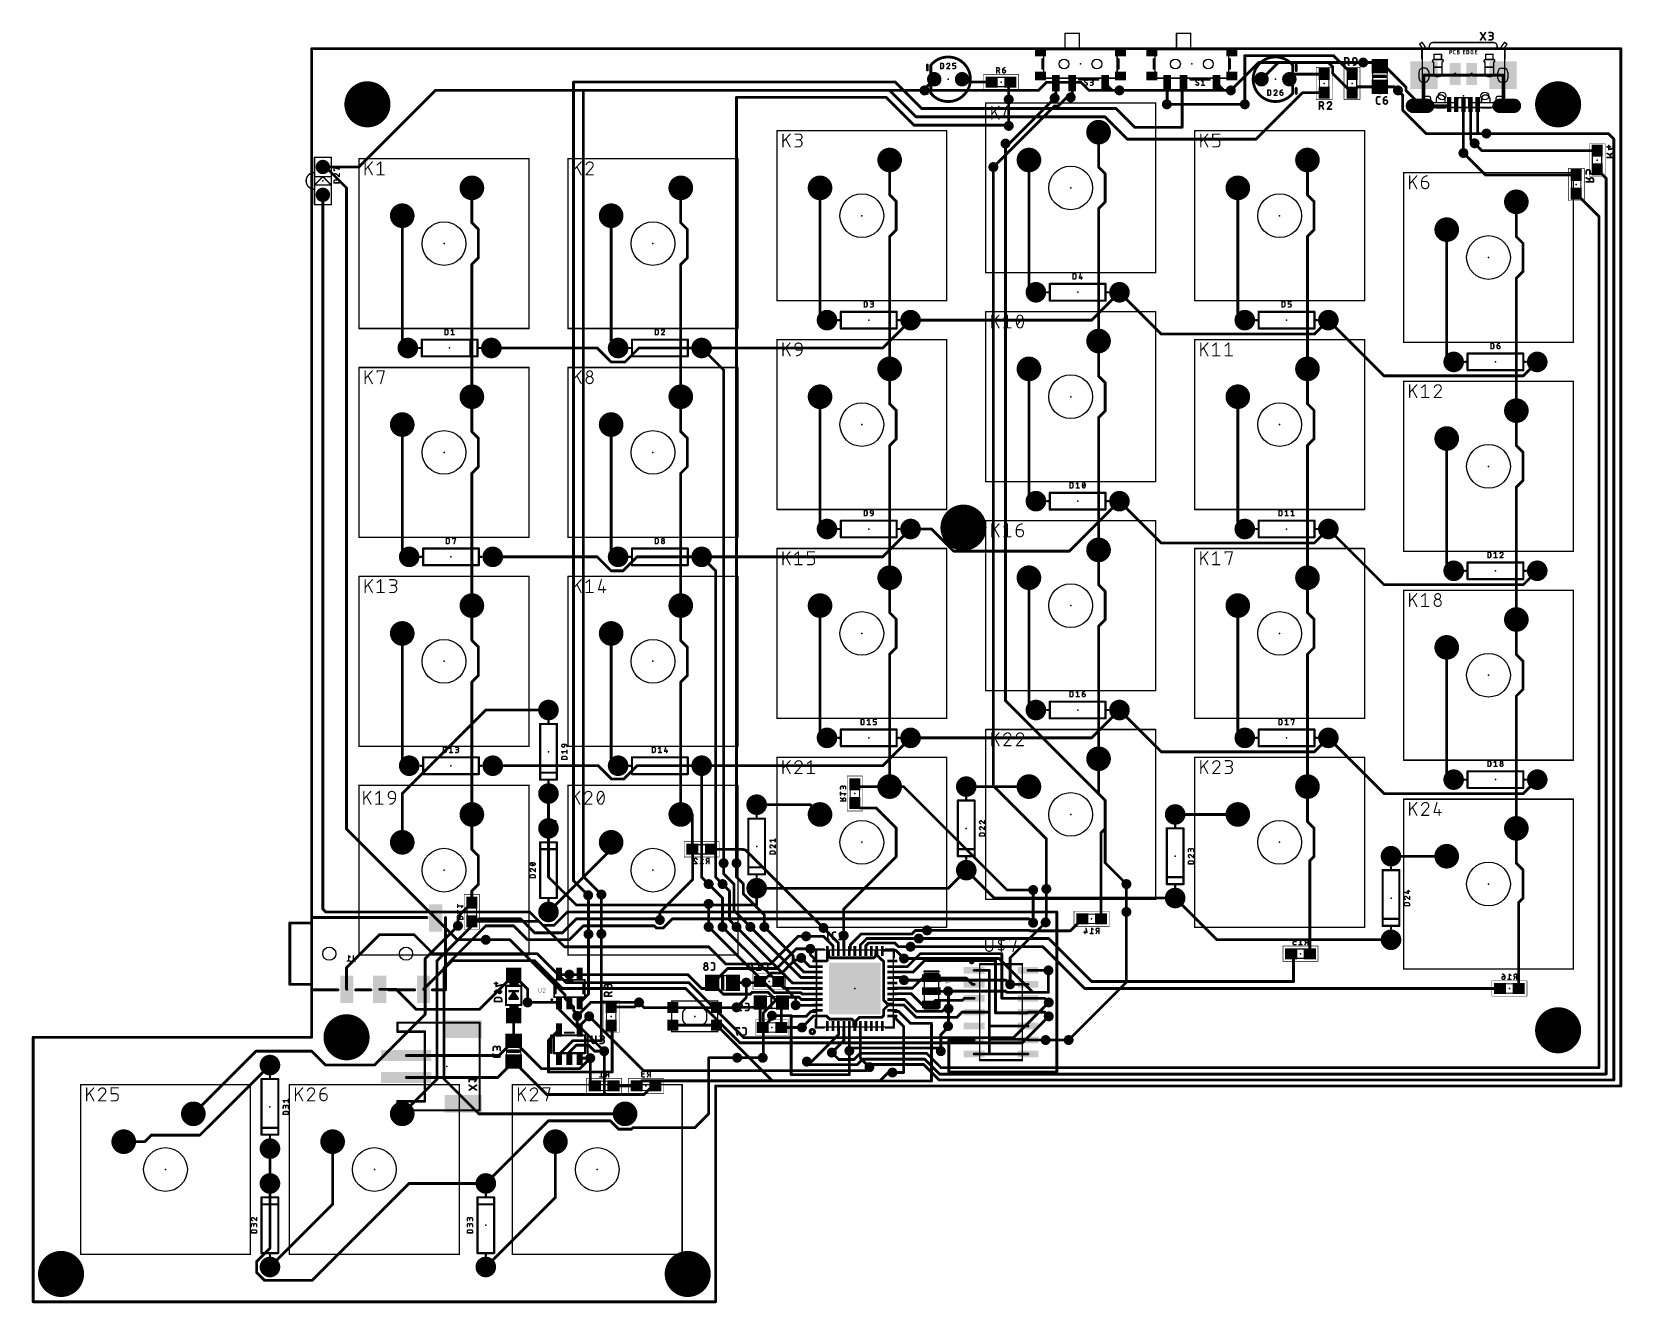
# Model space of a CAD drawing. Extents: x -145 to 0, y -20 to 96.
import ezdxf

# ---------------------------------------------------------------- set-up
doc = ezdxf.new("R2010")
doc.units = 0
for name, color, linetype in [('1', 12, 'CONTINUOUS'), ('16', 132, 'CONTINUOUS'), ('17', 110, 'CONTINUOUS'), ('18', 110, 'CONTINUOUS'), ('20', 31, 'CONTINUOUS'), ('21', 41, 'CONTINUOUS'), ('22', 253, 'CONTINUOUS'), ('23', 53, 'CONTINUOUS'), ('24', 53, 'CONTINUOUS'), ('25', 253, 'CONTINUOUS'), ('26', 253, 'CONTINUOUS'), ('39', 12, 'CONTINUOUS'), ('40', 132, 'CONTINUOUS'), ('41', 12, 'CONTINUOUS'), ('42', 132, 'CONTINUOUS'), ('51', 253, 'CONTINUOUS'), ('52', 253, 'CONTINUOUS')]:
    doc.layers.add(name, color=color, linetype=linetype)

# ---------------------------------------------------------------- blocks, each defined once
blk = doc.blocks.new('RECT')
blk.add_solid([(-0.5, -0.5), (0.5, -0.5), (-0.5, 0.5), (0.5, 0.5)])
blk = doc.blocks.new('ROUNDP')
at = {"const_width": 0.5}
blk.add_lwpolyline([(0, -0.25, 1), (0, 0.25, 1), (0, -0.25)], format="xyb", dxfattribs=at)
blk = doc.blocks.new('OFFSETP100')
at = {"const_width": 1}
blk.add_lwpolyline([(0, 0), (1, 0)], dxfattribs=at)
at = {"const_width": 0.5}
for points in [[(0, 0.25, 1), (0, -0.25)], [(1, -0.25, 1), (1, 0.25)]]:
    blk.add_lwpolyline(points, format="xyb", dxfattribs=at)
blk = doc.blocks.new('SQUAREP')
blk.add_solid([(-0.5, -0.5), (0.5, -0.5), (-0.5, 0.5), (0.5, 0.5)])
blk = doc.blocks.new('ROUNDV')
at = {"const_width": 0.5}
blk.add_lwpolyline([(0, -0.25, 1), (0, 0.25, 1), (0, -0.25)], format="xyb", dxfattribs=at)

msp = doc.modelspace()

# ---------------------------------------------------------------- linework, layer by layer
at = {"layer": '1', "const_width": 0.254}
for points in [[(-119.38, 94.615), (-119.38, 4.445)], [(0, 94.615), (-119.38, 94.615)], [(0, 0), (0, 94.615)], [(-34.29, 93.98), (-34.29, 89.535)], [(-26.201, 93.98), (-34.29, 93.98)], [(-31.242, 93.345), (-32.766, 91.821)], [(-26.6609, 93.345), (-31.242, 93.345)], [(-26.2716, 92.9557), (-26.6609, 93.345)], [(-26.2716, 92.3506), (-26.2716, 92.9557)], [(-24.511, 92.29), (-26.201, 93.98)], [(-22.291, 93.345), (-23.495, 93.345)], [(-21.971, 93.025), (-22.291, 93.345)], [(-21.971, 93.025), (-21.5039, 93.025)], [(-21.5039, 93.025), (-19.5874, 91.1085)], [(-95.504, 24.1935), (-95.504, 91.567)], [(-95.504, 91.567), (-66.167, 91.567)], [(-66.167, 91.567), (-63.754, 89.154)], [(-63.5, 90.932), (-62.611, 91.821)], [(-59.817, 91.567), (-60.071, 91.821)], [(-57.365, 91.567), (-59.817, 91.567)], [(-55.8165, 91.4155), (-55.665, 91.567)], [(-55.8165, 89.9795), (-55.8165, 91.4155)], [(-51.526, 91.468), (-51.526, 90.1065)], [(-50.026, 90.944), (-50.026, 91.468)], [(-50.026, 91.468), (-50.026, 90.309)], [(-46.363, 90.805), (-47.026, 91.468)], [(-41.366, 89.571), (-41.366, 91.468)], [(-40.005, 91.329), (-39.866, 91.468)], [(-40.005, 88.9), (-40.005, 91.329)], [(-36.203, 90.805), (-36.866, 91.468)], [(-32.766, 91.821), (-32.9224, 91.6646)], [(-29.757, 92.29), (-30.226, 91.821)], [(-27.051, 92.29), (-29.757, 92.29)], [(-24.511, 90.59), (-26.2716, 92.3506)], [(-17.951, 92.197), (-15.201, 92.197)], [(-17.951, 92.197), (-17.951, 89.697)], [(-15.201, 92.197), (-15.101, 92.297)], [(-13.701, 92.197), (-15.201, 92.197)], [(-13.601, 92.297), (-13.701, 92.197)], [(-13.501, 92.197), (-13.601, 92.297)], [(-10.751, 92.197), (-13.501, 92.197)], [(-10.751, 92.197), (-10.751, 89.697)], [(-94.615, 19.1135), (-94.615, 90.805)], [(-94.615, 90.805), (-66.675, 90.805)], [(-80.645, 90.17), (-66.9925, 90.17)], [(-80.645, 20.32), (-80.645, 90.17)], [(-66.9925, 90.17), (-64.4525, 87.63)], [(-66.675, 90.805), (-64.2683, 88.3984)], [(-63.5, 90.805), (-63.5, 90.932)], [(-51.526, 90.1065), (-51.6255, 90.1065)], [(-50.026, 90.309), (-50.165, 90.17)], [(-45.72, 90.805), (-46.363, 90.805)], [(-35.56, 90.805), (-36.203, 90.805)], [(-33.2539, 86.36), (-29.0239, 90.59)], [(-29.0239, 90.59), (-27.051, 90.59)], [(-23.976, 91.125), (-24.511, 90.59)], [(-21.971, 91.125), (-23.976, 91.125)], [(-21.971, 90.5601), (-21.971, 91.125)], [(-20.64, 91.125), (-21.971, 91.125)], [(-20.32, 90.805), (-20.64, 91.125)], [(-19.5874, 91.1085), (-19.5874, 90.805)], [(-19.5874, 90.805), (-18.1794, 89.397)], [(-64.2683, 88.3984), (-47.0437, 88.3984)], [(-63.754, 89.154), (-46.0375, 89.154)], [(-47.0437, 88.3984), (-45.0054, 86.36)], [(-46.0375, 89.154), (-44.323, 87.4395)], [(-41.402, 89.535), (-41.366, 89.571)], [(-40.005, 88.8024), (-40.005, 88.9)], [(-40.005, 87.4395), (-40.005, 88.8024)], [(-18.1794, 89.397), (-17.651, 89.397)], [(-17.951, 89.697), (-17.651, 89.397)], [(-15.776, 89.397), (-17.651, 89.397)], [(-15.651, 89.522), (-15.776, 89.397)], [(-14.351, 85.09), (-14.351, 89.522)], [(-13.701, 89.522), (-13.701, 86.345)], [(-13.051, 89.522), (-13.051, 86.982)], [(-11.051, 89.397), (-10.751, 89.697)], [(-55.88, 87.63), (-64.4525, 87.63)], [(-55.88, 87.63), (-55.8165, 87.5665)], [(-47.625, 86.995), (-47.625, 83.8113)], [(-44.323, 87.4395), (-40.005, 87.4395)], [(-12.9227, 86.8537), (-13.051, 86.982)], [(-56.1123, 85.9573), (-56.1123, 35.1485)], [(-45.0054, 86.36), (-33.2539, 86.36)], [(-13.701, 86.345), (-13.335, 85.979)], [(-12.2586, 86.865), (-12.9227, 86.8537)], [(-12.2555, 86.868), (-12.2586, 86.865)], [(-66.675, 84.455), (-66.675, 81.2713)], [(-28.575, 84.455), (-28.575, 81.2713)], [(-57.2199, 83.8137), (-57.2199, 27.3836)], [(-47.625, 83.8113), (-47.0281, 83.2144)], [(-47.0281, 83.2144), (-47.0281, 80.6157)], [(-118.364, 16.129), (-118.364, 81.28)], [(-104.775, 81.915), (-104.775, 78.7313)], [(-85.725, 81.915), (-85.725, 78.7313)], [(-66.675, 81.2713), (-66.0781, 80.6744)], [(-28.575, 81.2713), (-27.9781, 80.6744)], [(-66.0781, 80.6744), (-66.0781, 78.0757)], [(-47.0281, 80.6157), (-47.625, 80.0187)], [(-47.625, 80.0187), (-47.625, 67.945)], [(-27.9781, 80.6744), (-27.9781, 78.0757)], [(-9.525, 80.645), (-9.525, 77.4613)], [(-104.775, 78.7313), (-104.1781, 78.1343)], [(-85.725, 78.7313), (-85.1281, 78.1343)], [(-104.1781, 78.1343), (-104.1781, 75.5357)], [(-85.1281, 78.1343), (-85.1281, 75.5357)], [(-66.0781, 78.0757), (-66.675, 77.4788)], [(-66.675, 77.4788), (-66.675, 65.405)], [(-27.9781, 78.0757), (-28.575, 77.4788)], [(-28.575, 77.4788), (-28.575, 65.405)], [(-9.525, 77.4613), (-8.9281, 76.8644)], [(-8.9281, 76.8644), (-8.9281, 74.2657)], [(-104.1781, 75.5357), (-104.775, 74.9387)], [(-85.1281, 75.5357), (-85.725, 74.9387)], [(-104.775, 74.9387), (-104.775, 62.865)], [(-85.725, 74.9387), (-85.725, 62.865)], [(-8.9281, 74.2657), (-9.525, 73.6688)], [(-9.525, 73.6688), (-9.525, 61.595)], [(-81.8174, 65.3074), (-83.82, 67.31)], [(-47.625, 67.945), (-47.625, 64.7613)], [(-81.8174, 20.32), (-81.8174, 65.3074)], [(-66.675, 65.405), (-66.675, 62.2213)], [(-28.575, 65.405), (-28.575, 62.2213)], [(-47.625, 64.7613), (-47.0281, 64.1643)], [(-47.0281, 64.1643), (-47.0281, 61.5657)], [(-104.775, 62.865), (-104.775, 59.6813)], [(-85.725, 62.865), (-85.725, 59.6813)], [(-66.675, 62.2213), (-66.0781, 61.6243)], [(-66.0781, 61.6243), (-66.0781, 59.0257)], [(-47.0281, 61.5657), (-47.625, 60.9688)], [(-47.625, 60.9688), (-47.625, 48.895)], [(-28.575, 62.2213), (-27.9781, 61.6243)], [(-27.9781, 61.6243), (-27.9781, 59.0257)], [(-9.525, 61.595), (-9.525, 58.4113)], [(-104.775, 59.6813), (-104.1781, 59.0844)], [(-85.725, 59.6813), (-85.1281, 59.0844)], [(-104.1781, 59.0844), (-104.1781, 56.4856)], [(-85.1281, 59.0844), (-85.1281, 56.4856)], [(-66.0781, 59.0257), (-66.675, 58.4288)], [(-66.675, 58.4288), (-66.675, 46.355)], [(-27.9781, 59.0257), (-28.575, 58.4288)], [(-28.575, 58.4288), (-28.575, 46.355)], [(-9.525, 58.4113), (-8.9281, 57.8144)], [(-104.1781, 56.4856), (-104.775, 55.8888)], [(-85.1281, 56.4856), (-85.725, 55.8888)], [(-8.9281, 57.8144), (-8.9281, 55.2157)], [(-104.775, 55.8888), (-104.775, 43.815)], [(-85.725, 55.8888), (-85.725, 43.815)], [(-8.9281, 55.2157), (-9.525, 54.6188)], [(-9.525, 54.6188), (-9.525, 42.545)], [(-82.55, 46.99), (-83.82, 48.26)], [(-47.625, 48.895), (-47.625, 45.7112)], [(-82.55, 19.05), (-82.55, 46.99)], [(-66.675, 46.355), (-66.675, 43.1713)], [(-28.575, 46.355), (-28.575, 43.1713)], [(-47.625, 45.7112), (-47.0281, 45.1144)], [(-47.0281, 45.1144), (-47.0281, 42.5157)], [(-104.775, 43.815), (-104.775, 40.6313)], [(-85.725, 43.815), (-85.725, 40.6313)], [(-66.675, 43.1713), (-66.0781, 42.5744)], [(-66.0781, 42.5744), (-66.0781, 39.9757)], [(-47.0281, 42.5157), (-47.625, 41.9188)], [(-28.575, 43.1713), (-27.9781, 42.5744)], [(-27.9781, 42.5744), (-27.9781, 39.9757)], [(-9.525, 42.545), (-9.525, 39.3613)], [(-104.775, 40.6313), (-104.1781, 40.0344)], [(-85.725, 40.6313), (-85.1281, 40.0344)], [(-47.625, 41.9188), (-47.625, 29.845)], [(-104.1781, 40.0344), (-104.1781, 37.4357)], [(-85.1281, 40.0344), (-85.1281, 37.4357)], [(-66.0781, 39.9757), (-66.675, 39.3788)], [(-66.675, 39.3788), (-66.675, 27.305)], [(-27.9781, 39.9757), (-28.575, 39.3788)], [(-28.575, 39.3788), (-28.575, 27.305)], [(-9.525, 39.3613), (-8.9281, 38.7644)], [(-8.9281, 38.7644), (-8.9281, 36.1656)], [(-104.1781, 37.4357), (-104.775, 36.8388)], [(-104.775, 36.8388), (-104.775, 24.765)], [(-85.1281, 37.4357), (-85.725, 36.8388)], [(-85.725, 36.8388), (-85.725, 24.765)], [(-8.9281, 36.1656), (-9.525, 35.5688)], [(-56.1123, 35.1485), (-47.0281, 26.0644)], [(-9.525, 35.5688), (-9.525, 23.495)], [(-83.82, 19.05), (-83.82, 29.21)], [(-65.405, 27.305), (-66.675, 27.305)], [(-55.9776, 17.8776), (-65.405, 27.305)], [(-52.3875, 22.5512), (-57.2199, 27.3836)], [(-47.0281, 26.0644), (-47.0281, 20.3581)], [(-97.79, 23.495), (-97.79, 19.05)], [(-95.504, 23.495), (-95.504, 24.1935)], [(-95.504, 18.7325), (-95.504, 23.495)], [(-52.3875, 17.9705), (-52.3875, 22.5512)], [(-47.0281, 20.3581), (-45.085, 18.415)], [(-95.25, 16.51), (-97.79, 19.05)], [(-94.1705, 17.399), (-95.504, 18.7325)], [(-92.964, 17.4625), (-94.615, 19.1135)], [(-83.185, 18.415), (-83.82, 19.05)], [(-81.915, 18.415), (-82.55, 19.05)], [(-61.341, 18.034), (-59.69, 19.685)], [(-59.69, 19.685), (-57.15, 17.145)], [(-78.8035, 16.51), (-78.8035, 18.034)], [(-78.8035, 18.034), (-61.341, 18.034)], [(-53.594, 17.8776), (-55.9776, 17.8776)], [(-118.11, 15.875), (-118.364, 16.129)], [(-99.5142, 15.875), (-118.11, 15.875)], [(-98.295, 14.6558), (-99.5142, 15.875)], [(-96.0658, 15.875), (-97.285, 14.6558)], [(-51.435, 15.875), (-96.0658, 15.875)], [(-95.25, 16.51), (-83.185, 16.51)], [(-83.185, 16.6076), (-83.185, 16.51)], [(-83.185, 16.51), (-78.8035, 16.51)], [(-57.15, 17.145), (-40.64, 17.145)], [(-51.435, 1.27), (-51.435, 15.875)], [(-45.085, 15.875), (-45.085, 9.4615)], [(-40.64, 17.145), (-36.83, 13.335)], [(-106.045, 14.605), (-109.037, 11.613)], [(-107.95, 11.43), (-104.14, 15.24)], [(-107.315, 10.795), (-103.505, 14.605)], [(-104.14, 15.24), (-100.33, 15.24)], [(-103.505, 14.605), (-100.965, 14.605)], [(-100.965, 14.605), (-99.695, 13.335)], [(-100.33, 15.24), (-99.06, 13.97)], [(-97.285, 14.6558), (-98.295, 14.6558)], [(-96.52, 13.97), (-95.25, 15.24)], [(-95.885, 13.335), (-94.615, 14.605)], [(-95.25, 15.24), (-87.7276, 15.24)], [(-94.615, 14.605), (-88.1287, 14.605)], [(-88.1287, 14.605), (-87.9335, 14.4098)], [(-87.9335, 14.4098), (-87.3265, 14.4098)], [(-87.7276, 15.24), (-87.63, 15.1424)], [(-87.3265, 14.4098), (-86.4963, 15.24)], [(-86.4963, 15.24), (-53.9456, 15.24)], [(-77.1826, 8.505), (-83.185, 14.5074)], [(-76.319, 8.9114), (-81.915, 14.5074)], [(-75.5276, 9.39), (-80.645, 14.5074)], [(-74.7576, 9.89), (-79.375, 14.5074)], [(-75.4756, 11.878), (-78.105, 14.5074)], [(-72.7075, 14.4145), (-71.35, 13.057)], [(-55.6895, 11.684), (-52.451, 14.9225)], [(-53.9456, 15.24), (-53.594, 14.8884)], [(-101.31, 13.335), (-103.505, 13.335)], [(-96.2806, 8.3056), (-101.31, 13.335)], [(-99.695, 13.335), (-95.885, 13.335)], [(-99.06, 13.97), (-96.52, 13.97)], [(-94.1411, 8.3838), (-94.1411, 13.843)], [(-92.964, 13.97), (-92.964, 13.8724)], [(-92.964, 4.1275), (-92.964, 13.8724)], [(-72.7075, 13.6525), (-74.295, 13.6525)], [(-71.85, 12.795), (-72.7075, 13.6525)], [(-71.35, 13.057), (-71.35, 12.365)], [(-70.85, 13.7), (-70.866, 13.716)], [(-70.85, 12.365), (-70.85, 13.7)], [(-70.2544, 12.8807), (-69.2779, 13.8572)], [(-69.35, 12.8599), (-68.7591, 13.4508)], [(-69.2779, 13.8572), (-64.6489, 13.8572)], [(-68.5907, 13.0444), (-68.85, 12.7851)], [(-68.7591, 13.4508), (-64.0234, 13.4508)], [(-68.58, 13.0444), (-68.5907, 13.0444)], [(-68.58, 13.0444), (-66.2165, 13.0444)], [(-66.2165, 13.0444), (-65.8721, 12.7)], [(-64.6489, 13.8572), (-64.3248, 14.1813)], [(-64.3248, 14.1813), (-63.2738, 14.1813)], [(-64.0234, 13.4508), (-64.0213, 13.4487)], [(-63.2738, 14.1813), (-63.2652, 14.1899)], [(-36.83, 13.335), (-20.955, 13.335)], [(-109.037, 11.613), (-109.037, 6.533)], [(-75.4756, 11.3771), (-75.4756, 11.878)], [(-73.9524, 10.89), (-74.743, 11.6805)], [(-73.914, 11.979), (-73.914, 12.5095)], [(-73.325, 11.39), (-73.914, 11.979)], [(-72.35, 11.4851), (-72.4451, 11.39)], [(-72.2544, 12.2694), (-72.35, 12.365)], [(-72.35, 12.365), (-72.35, 11.4851)], [(-72.2544, 11.8493), (-72.2544, 12.2694)], [(-72.0907, 11.6856), (-72.2544, 11.8493)], [(-68.1093, 11.6856), (-72.0907, 11.6856)], [(-71.85, 12.365), (-71.85, 12.795)], [(-70.35, 12.365), (-70.2544, 12.4606)], [(-70.2544, 12.4606), (-70.2544, 12.8807)], [(-69.35, 12.365), (-69.35, 12.8599)], [(-68.85, 12.7851), (-68.85, 12.365)], [(-67.9456, 11.8493), (-68.1093, 11.6856)], [(-67.85, 12.365), (-67.9456, 12.2694)], [(-67.9456, 12.2694), (-67.9456, 11.8493)], [(-67.85, 11.9449), (-67.85, 12.365)], [(-67.4245, 11.5194), (-67.85, 11.9449)], [(-67.3843, 11.5194), (-67.4245, 11.5194)], [(-67.2206, 11.3557), (-67.3843, 11.5194)], [(-66.1118, 12.365), (-67.35, 12.365)], [(-65.3694, 11.6226), (-66.1118, 12.365)], [(-65.8721, 12.7), (-64.77, 12.7)], [(-63.881, 12.065), (-65.056, 10.89)], [(-56.4515, 12.065), (-63.881, 12.065)], [(-56.4515, 8.001), (-56.4515, 12.065)], [(-55.6895, 9.271), (-55.6895, 11.684)], [(-107.95, 0.635), (-107.95, 11.43)], [(-107.315, 0.635), (-107.315, 10.795)], [(-96.8049, 10.16), (-96.835, 10.1901)], [(-95.885, 10.16), (-96.8049, 10.16)], [(-74.4885, 10.39), (-75.4756, 11.3771)], [(-73.325, 10.39), (-74.4885, 10.39)], [(-73.325, 10.89), (-73.9524, 10.89)], [(-72.4451, 11.39), (-73.325, 11.39)], [(-67.2206, 7.8155), (-67.2206, 11.3557)], [(-65.056, 10.89), (-66.375, 10.89)], [(-66.375, 10.39), (-64.54, 10.39)], [(-64.54, 10.39), (-63.5, 11.43)], [(-63.5, 11.43), (-57.023, 11.43)], [(-57.5945, 10.541), (-58.9704, 10.541)], [(-57.5945, 6.731), (-57.5945, 10.541)], [(-57.023, 11.43), (-57.023, 6.6675)], [(-52.197, 10.541), (-54.0596, 10.541)], [(-79.756, 9.425), (-79.756, 8.0645)], [(-74.6074, 8.9114), (-76.319, 8.9114)], [(-73.325, 9.39), (-75.5276, 9.39)], [(-73.325, 9.89), (-74.7576, 9.89)], [(-74.586, 8.89), (-74.6074, 8.9114)], [(-73.325, 8.89), (-74.586, 8.89)], [(-66.375, 9.89), (-65.6047, 9.89)], [(-66.375, 8.89), (-66.3429, 8.9221)], [(-66.3429, 8.9221), (-64.5893, 8.9221)], [(-65.6047, 9.89), (-65.3694, 9.6547)], [(-64.5893, 8.9221), (-63.6754, 9.836)], [(-63.6754, 9.836), (-62.865, 9.836)], [(-62.865, 9.836), (-59.69, 9.836)], [(-62.865, 8.636), (-61.351, 8.636)], [(-61.341, 8.646), (-61.351, 8.636)], [(-59.125, 9.271), (-59.69, 9.836)], [(-59.125, 9.271), (-58.9704, 9.271)], [(-55.6895, 9.271), (-54.0596, 9.271)], [(-45.085, 9.4615), (-50.3555, 4.191)], [(-99.695, 7.62), (-96.8651, 7.62)], [(-96.8651, 7.62), (-96.835, 7.5899)], [(-96.835, 7.0101), (-96.835, 7.5899)], [(-96.2806, 7.9855), (-96.2806, 8.3056)], [(-95.885, 7.5899), (-96.2806, 7.9855)], [(-95.4894, 7.1943), (-95.885, 7.5899)], [(-95.4894, 7.1943), (-95.4894, 6.8742)], [(-94.935, 7.5899), (-94.1411, 8.3838)], [(-89.955, 7.2), (-92.075, 7.2)], [(-89.535, 7.62), (-89.955, 7.2)], [(-89.535, 7.62), (-89.065, 7.15)], [(-89.065, 7.15), (-86.455, 7.15)], [(-82.455, 7.15), (-86.455, 7.15)], [(-82.455, 7.15), (-80.6705, 7.15)], [(-80.6705, 7.15), (-80.645, 7.1755)], [(-79.756, 8.0645), (-80.645, 7.1755)], [(-78.2026, 6.6535), (-76.7575, 8.0986)], [(-74.7757, 8.505), (-77.1826, 8.505)], [(-76.7575, 8.0986), (-74.944, 8.0986)], [(-75.2475, 7.366), (-75.2401, 7.3586)], [(-73.3564, 7.3586), (-75.2401, 7.3586)], [(-74.944, 8.0986), (-74.7354, 7.89)], [(-74.6607, 8.39), (-74.7757, 8.505)], [(-74.7354, 7.89), (-73.325, 7.89)], [(-73.325, 8.39), (-74.6607, 8.39)], [(-73.325, 7.39), (-73.3564, 7.3586)], [(-66.8867, 7.4816), (-67.2206, 7.8155)], [(-67.2206, 6.9645), (-66.7951, 7.39)], [(-66.4666, 7.4816), (-66.8867, 7.4816)], [(-66.7951, 7.39), (-66.375, 7.39)], [(-66.375, 7.39), (-66.4666, 7.4816)], [(-66.375, 8.39), (-66.3436, 8.4214)], [(-65.3199, 7.89), (-66.375, 7.89)], [(-66.375, 7.39), (-65.3946, 7.39)], [(-64.7163, 8.4214), (-66.3436, 8.4214)], [(-65.3946, 7.39), (-64.2623, 6.2577)], [(-65.3179, 7.888), (-65.3199, 7.89)], [(-65.3179, 7.888), (-65.2274, 7.7976)], [(-65.2274, 7.7976), (-64.2365, 6.8066)], [(-64.7163, 8.4214), (-63.7309, 7.436)], [(-63.7309, 7.436), (-62.865, 7.436)], [(-62.865, 7.436), (-62.4905, 7.8105)], [(-60.0499, 7.8105), (-62.4905, 7.8105)], [(-59.8594, 8.001), (-60.0499, 7.8105)], [(-59.8594, 8.001), (-58.9704, 8.001)], [(-54.0596, 8.001), (-56.4515, 8.001)], [(-52.5486, 8.001), (-54.0596, 8.001)], [(-52.1676, 7.62), (-52.5486, 8.001)], [(-109.037, 6.533), (-113.665, 1.905)], [(-94.935, 5.1101), (-96.835, 7.0101)], [(-95.4894, 6.8742), (-95.1731, 6.5579)], [(-95.1731, 6.5579), (-95.1731, 6.3843)], [(-94.935, 5.4926), (-94.0776, 6.35)], [(-78.2026, 2.624), (-78.2026, 6.6535)], [(-77.4065, 6.4135), (-75.6626, 6.4135)], [(-75.6626, 6.4135), (-75.6626, 6.35)], [(-75.6626, 6.35), (-75.6626, 1.0414)], [(-75.6626, 6.35), (-74.2851, 6.35)], [(-74.676, 5.334), (-73.62, 6.39)], [(-74.2851, 6.35), (-73.8387, 6.7964)], [(-73.8387, 6.7964), (-73.4186, 6.7964)], [(-73.62, 6.39), (-73.325, 6.39)], [(-73.4186, 6.7964), (-73.325, 6.89)], [(-73.325, 6.39), (-72.4451, 6.39)], [(-72.4451, 6.39), (-72.1495, 6.0944)], [(-72.1495, 6.0944), (-70.1093, 6.0944)], [(-70.1093, 6.0944), (-69.9436, 5.9287)], [(-69.9436, 5.9287), (-69.9436, 5.5086)], [(-69.7564, 5.9287), (-69.4245, 6.2606)], [(-69.7564, 5.5086), (-69.7564, 5.9287)], [(-69.4245, 6.2606), (-67.3843, 6.2606)], [(-67.3843, 6.2606), (-67.2206, 6.4243)], [(-67.2206, 6.4243), (-67.2206, 6.9645)], [(-66.375, 6.89), (-66.2814, 6.7964)], [(-66.375, 6.39), (-65.405, 5.42)], [(-66.2814, 6.7964), (-65.8613, 6.7964)], [(-65.8613, 6.7964), (-64.7799, 5.715)], [(-64.7799, 5.715), (-62.865, 5.715)], [(-64.2623, 6.2577), (-60.5574, 6.2577)], [(-64.2365, 6.8066), (-61.8993, 6.8066)], [(-62.865, 5.715), (-62.865, 0.4445)], [(-61.8993, 6.8066), (-61.6521, 7.0538)], [(-61.6521, 7.0538), (-61.3054, 7.0538)], [(-60.5574, 6.2577), (-60.0841, 6.731)], [(-60.0841, 6.731), (-58.9704, 6.731)], [(-58.9704, 6.731), (-57.5945, 6.731)], [(-57.5945, 6.731), (-57.5945, 5.461)], [(-57.023, 6.6675), (-54.1231, 6.6675)], [(-54.1231, 6.6675), (-54.0596, 6.731)], [(-52.5486, 6.731), (-54.0596, 6.731)], [(-52.1676, 6.35), (-52.5486, 6.731)], [(-119.38, 4.445), (-144.78, 4.445)], [(-144.78, 4.445), (-144.78, -19.685)], [(-96.835, 5.1101), (-97.79, 4.1551)], [(-94.935, 5.1101), (-94.935, 5.4926)], [(-92.075, 5.5), (-91.9774, 5.4024)], [(-91.9774, 5.4024), (-91.9774, 1.27)], [(-86.455, 5.55), (-82.455, 5.55)], [(-77.3495, 0.4445), (-82.455, 5.55)], [(-71.3186, 4.7088), (-73.8049, 2.2225)], [(-71.35, 5.415), (-71.3186, 5.3836)], [(-71.3186, 5.3836), (-71.3186, 4.7088)], [(-70.85, 5.415), (-70.85, 4.1435)], [(-70.35, 5.415), (-70.35, 3.2044)], [(-69.9436, 5.5086), (-69.85, 5.415)], [(-69.85, 5.415), (-69.7564, 5.5086)], [(-69.35, 2.548), (-69.35, 5.415)], [(-65.405, 5.42), (-65.405, 1.2272)], [(-61.352, 5.3262), (-62.0101, 4.6681)], [(-62.0101, 3.175), (-62.0101, 4.6681)], [(-61.352, 5.457), (-61.352, 5.3262)], [(-57.5945, 5.461), (-57.5945, 4.2545)], [(-54.0596, 5.461), (-57.5945, 5.461)], [(-57.5945, 4.2545), (-57.5945, 2.921)], [(-54.1231, 4.2545), (-57.5945, 4.2545)], [(-54.0596, 4.191), (-54.1231, 4.2545)], [(-124.46, 3.175), (-130.175, -2.54)], [(-119.38, 3.175), (-124.46, 3.175)], [(-118.11, 1.905), (-119.38, 3.175)], [(-97.79, 4.1551), (-97.79, 1.27)], [(-96.835, 2.86), (-95.5675, 4.1275)], [(-96.835, 2.5099), (-96.835, 2.86)], [(-95.25, 3.7211), (-95.885, 3.0861)], [(-95.885, 3.0861), (-95.885, 2.5099)], [(-95.5675, 4.1275), (-92.964, 4.1275)], [(-94.125, 3.7211), (-95.25, 3.7211)], [(-93.5789, 3.175), (-94.125, 3.7211)], [(-92.71, 3.175), (-93.5789, 3.175)], [(-70.85, 4.1435), (-71.9455, 3.048)], [(-70.35, 1.0414), (-70.35, 3.2044)], [(-58.9704, 4.191), (-61.2775, 4.191)], [(-61.2775, 4.191), (-61.2775, 1.27)], [(-57.5945, 2.921), (-58.9704, 2.921)], [(-54.0596, 2.921), (-57.5945, 2.921)], [(-52.451, 4.191), (-54.0596, 4.191)], [(-129.5781, -4.4831), (-123.19, 1.905)], [(-113.665, 1.905), (-118.11, 1.905)], [(-94.9049, 2.54), (-94.935, 2.5099)], [(-93.98, 2.54), (-94.9049, 2.54)], [(-83.185, 2.54), (-83.1509, 2.5741)], [(-83.185, -2.54), (-83.185, 2.54)], [(-83.1509, 2.5741), (-80.5787, 2.5741)], [(-78.2525, 2.5741), (-78.2026, 2.624)], [(-74.2315, 2.2225), (-73.8049, 2.2225)], [(-68.5165, 1.7145), (-69.35, 2.548)], [(-111.125, -2.54), (-107.95, 0.635)], [(-104.14, -2.54), (-107.315, 0.635)], [(-97.79, 1.27), (-91.9774, 1.27)], [(-82.55, -19.685), (-82.55, 0)], [(-82.55, 0), (0, 0)], [(-62.865, 0.4445), (-77.3495, 0.4445)], [(-75.6626, 1.0414), (-70.35, 1.0414)], [(-65.405, 1.2272), (-66.421, 1.2272)], [(-61.2775, 1.27), (-51.435, 1.27)], [(-90.805, -2.54), (-104.14, -2.54)], [(-84.455, -3.81), (-83.185, -2.54)], [(-103.505, -8.89), (-97.79, -3.175)], [(-97.79, -3.175), (-92.1546, -3.175)], [(-92.1546, -3.175), (-91.3863, -3.9434)], [(-91.3863, -3.9434), (-90.2237, -3.9434)], [(-90.2237, -3.9434), (-90.0904, -3.81)], [(-90.0904, -3.81), (-84.455, -3.81)], [(-136.525, -5.08), (-134.6113, -5.08)], [(-134.6113, -5.08), (-134.0144, -4.4831)], [(-134.0144, -4.4831), (-129.5781, -4.4831)], [(-123.19, -5.715), (-123.19, -8.89)], [(-117.475, -10.795), (-117.475, -5.08)], [(-97.155, -10.16), (-97.155, -5.08)], [(-123.19, -8.89), (-123.19, -14.7858)], [(-119.338, -17.7292), (-110.4988, -8.89)], [(-110.4988, -8.89), (-103.505, -8.89)], [(-103.505, -16.51), (-97.155, -10.16)], [(-123.19, -16.51), (-117.475, -10.795)], [(-123.19, -14.7858), (-124.4092, -16.005)], [(-124.4092, -16.005), (-124.4092, -17.015)], [(-124.4092, -17.015), (-123.695, -17.7292)], [(-123.695, -17.7292), (-119.338, -17.7292)], [(-144.78, -19.685), (-82.55, -19.685)]]:
    msp.add_lwpolyline(points, dxfattribs=at)
at = {"layer": '1', "const_width": 0.127}
for points in [[(-119.3165, 94.615, 1), (-119.4435, 94.615)], [(-119.38, 94.6785, 1), (-119.38, 94.5515)], [(0.0635, 94.615, 1), (-0.0635, 94.615)], [(0, 94.5515, 1), (0, 94.6785)], [(-34.2265, 93.98, 1), (-34.3535, 93.98)], [(-34.29, 94.0435, 1), (-34.29, 93.9165)], [(-31.242, 93.4085, 1), (-31.242, 93.2815)], [(-31.1971, 93.3001, 1), (-31.2869, 93.3899)], [(-26.616, 93.3899, 1), (-26.7058, 93.3001)], [(-26.6609, 93.2815, 1), (-26.6609, 93.4085)], [(-26.2081, 92.9557, 1), (-26.3351, 92.9557)], [(-26.3165, 92.9108, 1), (-26.2267, 93.0006)], [(-26.1561, 94.0249, 1), (-26.2459, 93.9351)], [(-26.201, 93.9165, 1), (-26.201, 94.0435)], [(-23.495, 93.4085, 1), (-23.495, 93.2815)], [(-22.2461, 93.3899, 1), (-22.3359, 93.3001)], [(-22.291, 93.2815, 1), (-22.291, 93.4085)], [(-21.971, 93.0885, 1), (-21.971, 92.9615)], [(-22.0159, 92.9801, 1), (-21.9261, 93.0699)], [(-21.459, 93.0699, 1), (-21.5488, 92.9801)], [(-21.5039, 92.9615, 1), (-21.5039, 93.0885)], [(-95.4405, 91.567, 1), (-95.5675, 91.567)], [(-95.504, 91.6305, 1), (-95.504, 91.5035)], [(-66.1221, 91.6119, 1), (-66.2119, 91.5221)], [(-66.167, 91.5035, 1), (-66.167, 91.6305)], [(-62.5661, 91.7761, 1), (-62.6559, 91.8659)], [(-60.0261, 91.8659, 1), (-60.1159, 91.7761)], [(-59.817, 91.6305, 1), (-59.817, 91.5035)], [(-59.8619, 91.5221, 1), (-59.7721, 91.6119)], [(-57.365, 91.5035, 1), (-57.365, 91.6305)], [(-55.753, 91.4155, 1), (-55.88, 91.4155)], [(-55.8614, 91.4604, 1), (-55.7716, 91.3706)], [(-55.6201, 91.5221, 1), (-55.7099, 91.6119)], [(-51.4625, 91.468, 1), (-51.5895, 91.468)], [(-49.9625, 91.468, 1), (-50.0895, 91.468)], [(-49.9625, 91.468, 1), (-50.0895, 91.468)], [(-46.9811, 91.5129, 1), (-47.0709, 91.4231)], [(-41.3025, 91.468, 1), (-41.4295, 91.468)], [(-39.9415, 91.329, 1), (-40.0685, 91.329)], [(-40.0499, 91.3739, 1), (-39.9601, 91.2841)], [(-39.8211, 91.4231, 1), (-39.9109, 91.5129)], [(-36.8211, 91.5129, 1), (-36.9109, 91.4231)], [(-32.9673, 91.7095, 1), (-32.8775, 91.6197)], [(-32.8109, 91.8659, 1), (-32.7211, 91.7761)], [(-32.7211, 91.7761, 1), (-32.8109, 91.8659)], [(-30.2709, 91.8659, 1), (-30.1811, 91.7761)], [(-29.757, 92.3535, 1), (-29.757, 92.2265)], [(-29.7121, 92.2451, 1), (-29.8019, 92.3349)], [(-27.051, 92.2265, 1), (-27.051, 92.3535)], [(-26.2267, 92.3955, 1), (-26.3165, 92.3057)], [(-26.3351, 92.3506, 1), (-26.2081, 92.3506)], [(-24.5559, 92.2451, 1), (-24.4661, 92.3349)], [(-17.951, 92.2605, 1), (-17.951, 92.1335)], [(-17.8875, 92.197, 1), (-18.0145, 92.197)], [(-15.201, 92.2605, 1), (-15.201, 92.1335)], [(-15.2459, 92.2419, 1), (-15.1561, 92.1521)], [(-15.201, 92.1335, 1), (-15.201, 92.2605)], [(-15.0561, 92.2521, 1), (-15.1459, 92.3419)], [(-13.7459, 92.2419, 1), (-13.6561, 92.1521)], [(-13.701, 92.1335, 1), (-13.701, 92.2605)], [(-13.5561, 92.3419, 1), (-13.6459, 92.2521)], [(-13.5561, 92.2521, 1), (-13.6459, 92.3419)], [(-13.501, 92.2605, 1), (-13.501, 92.1335)], [(-13.5459, 92.1521, 1), (-13.4561, 92.2419)], [(-10.6875, 92.197, 1), (-10.8145, 92.197)], [(-10.751, 92.1335, 1), (-10.751, 92.2605)], [(-94.5515, 90.805, 1), (-94.6785, 90.805)], [(-94.615, 90.8685, 1), (-94.615, 90.7415)], [(-80.645, 90.2335, 1), (-80.645, 90.1065)], [(-80.5815, 90.17, 1), (-80.7085, 90.17)], [(-66.9476, 90.2149, 1), (-67.0374, 90.1251)], [(-66.9925, 90.1065, 1), (-66.9925, 90.2335)], [(-66.6301, 90.8499, 1), (-66.7199, 90.7601)], [(-66.675, 90.7415, 1), (-66.675, 90.8685)], [(-63.4365, 90.932, 1), (-63.5635, 90.932)], [(-63.5449, 90.9769, 1), (-63.4551, 90.8871)], [(-63.5635, 90.805, 1), (-63.4365, 90.805)], [(-55.88, 89.9795, 1), (-55.753, 89.9795)], [(-51.6255, 90.17, 1), (-51.6255, 90.043)], [(-51.5895, 90.1065, 1), (-51.4625, 90.1065)], [(-51.526, 90.043, 1), (-51.526, 90.17)], [(-50.2099, 90.2149, 1), (-50.1201, 90.1251)], [(-50.0895, 90.944, 1), (-49.9625, 90.944)], [(-50.0895, 90.309, 1), (-49.9625, 90.309)], [(-49.9811, 90.2641, 1), (-50.0709, 90.3539)], [(-46.363, 90.8685, 1), (-46.363, 90.7415)], [(-46.4079, 90.7601, 1), (-46.3181, 90.8499)], [(-45.72, 90.7415, 1), (-45.72, 90.8685)], [(-36.203, 90.8685, 1), (-36.203, 90.7415)], [(-36.2479, 90.7601, 1), (-36.1581, 90.8499)], [(-35.56, 90.7415, 1), (-35.56, 90.8685)], [(-29.0239, 90.6535, 1), (-29.0239, 90.5265)], [(-28.979, 90.5451, 1), (-29.0688, 90.6349)], [(-27.051, 90.5265, 1), (-27.051, 90.6535)], [(-24.5559, 90.6349, 1), (-24.4661, 90.5451)], [(-24.5559, 90.5451, 1), (-24.4661, 90.6349)], [(-23.976, 91.1885, 1), (-23.976, 91.0615)], [(-23.9311, 91.0801, 1), (-24.0209, 91.1699)], [(-21.9075, 91.125, 1), (-22.0345, 91.125)], [(-21.971, 91.1885, 1), (-21.971, 91.0615)], [(-22.0345, 90.5601, 1), (-21.9075, 90.5601)], [(-21.971, 91.0615, 1), (-21.971, 91.1885)], [(-20.5951, 91.1699, 1), (-20.6849, 91.0801)], [(-20.64, 91.0615, 1), (-20.64, 91.1885)], [(-20.3649, 90.7601, 1), (-20.2751, 90.8499)], [(-19.5239, 91.1085, 1), (-19.6509, 91.1085)], [(-19.5425, 90.8499, 1), (-19.6323, 90.7601)], [(-19.6509, 90.805, 1), (-19.5239, 90.805)], [(-19.6323, 91.0636, 1), (-19.5425, 91.1534)], [(-64.2683, 88.4619, 1), (-64.2683, 88.3349)], [(-64.3133, 88.3534, 1), (-64.2234, 88.4433)], [(-63.754, 89.2175, 1), (-63.754, 89.0905)], [(-63.7989, 89.1091, 1), (-63.7091, 89.1989)], [(-46.9988, 88.4433, 1), (-47.0886, 88.3534)], [(-47.0437, 88.3349, 1), (-47.0437, 88.4619)], [(-45.9926, 89.1989, 1), (-46.0824, 89.1091)], [(-46.0375, 89.0905, 1), (-46.0375, 89.2175)], [(-41.4469, 89.5799, 1), (-41.3571, 89.4901)], [(-41.4295, 89.571, 1), (-41.3025, 89.571)], [(-41.3211, 89.5261, 1), (-41.4109, 89.6159)], [(-39.9415, 88.9, 1), (-40.0685, 88.9)], [(-40.0685, 88.9, 1), (-39.9415, 88.9)], [(-39.9415, 88.8024, 1), (-40.0685, 88.8024)], [(-40.0685, 88.8024, 1), (-39.9415, 88.8024)], [(-34.3535, 89.535, 1), (-34.2265, 89.535)], [(-18.1794, 89.4605, 1), (-18.1794, 89.3335)], [(-18.2243, 89.3521, 1), (-18.1345, 89.4419)], [(-17.9061, 89.7419, 1), (-17.9959, 89.6521)], [(-18.0145, 89.697, 1), (-17.8875, 89.697)], [(-17.651, 89.4605, 1), (-17.651, 89.3335)], [(-17.6959, 89.3521, 1), (-17.6061, 89.4419)], [(-17.651, 89.3335, 1), (-17.651, 89.4605)], [(-15.8209, 89.4419, 1), (-15.7311, 89.3521)], [(-15.776, 89.3335, 1), (-15.776, 89.4605)], [(-15.6061, 89.4771, 1), (-15.6959, 89.5669)], [(-14.2875, 89.522, 1), (-14.4145, 89.522)], [(-13.6375, 89.522, 1), (-13.7645, 89.522)], [(-12.9875, 89.522, 1), (-13.1145, 89.522)], [(-11.0959, 89.4419, 1), (-11.0061, 89.3521)], [(-10.8145, 89.697, 1), (-10.6875, 89.697)], [(-10.7061, 89.6521, 1), (-10.7959, 89.7419)], [(-64.4525, 87.6935, 1), (-64.4525, 87.5665)], [(-64.4974, 87.5851, 1), (-64.4076, 87.6749)], [(-55.8351, 87.6749, 1), (-55.9249, 87.5851)], [(-55.88, 87.5665, 1), (-55.88, 87.6935)], [(-55.8614, 87.5216, 1), (-55.7716, 87.6114)], [(-47.5615, 86.995, 1), (-47.6885, 86.995)], [(-44.323, 87.503, 1), (-44.323, 87.376)], [(-44.3679, 87.3946, 1), (-44.2781, 87.4844)], [(-40.0685, 87.4395, 1), (-39.9415, 87.4395)], [(-40.005, 87.376, 1), (-40.005, 87.503)], [(-13.0061, 87.0269, 1), (-13.0959, 86.9371)], [(-13.1145, 86.982, 1), (-12.9875, 86.982)], [(-56.0488, 85.9573, 1), (-56.1758, 85.9573)], [(-45.0054, 86.4235, 1), (-45.0054, 86.2965)], [(-45.0503, 86.3151, 1), (-44.9605, 86.4049)], [(-33.2988, 86.4049, 1), (-33.209, 86.3151)], [(-33.2539, 86.2965, 1), (-33.2539, 86.4235)], [(-13.6561, 86.3899, 1), (-13.7459, 86.3001)], [(-13.7645, 86.345, 1), (-13.6375, 86.345)], [(-13.3799, 85.9341, 1), (-13.2901, 86.0239)], [(-12.9237, 86.9171, 1), (-12.9216, 86.7902)], [(-12.9676, 86.8088, 1), (-12.8778, 86.8986)], [(-12.3035, 86.9099, 1), (-12.2136, 86.82)], [(-12.2106, 86.8231, 1), (-12.3004, 86.9129)], [(-12.2575, 86.8015, 1), (-12.2596, 86.9284)], [(-66.6115, 84.455, 1), (-66.7385, 84.455)], [(-28.5115, 84.455, 1), (-28.6385, 84.455)], [(-14.4145, 85.09, 1), (-14.2875, 85.09)], [(-57.1564, 83.8137, 1), (-57.2833, 83.8137)], [(-47.5801, 83.8562, 1), (-47.6699, 83.7663)], [(-47.6885, 83.8113, 1), (-47.5615, 83.8113)], [(-46.9646, 83.2144, 1), (-47.0916, 83.2144)], [(-47.073, 83.1694, 1), (-46.9832, 83.2593)], [(-118.3005, 81.28, 1), (-118.4275, 81.28)], [(-104.7115, 81.915, 1), (-104.8385, 81.915)], [(-85.6615, 81.915, 1), (-85.7885, 81.915)], [(-66.6301, 81.3162, 1), (-66.7199, 81.2263)], [(-66.7385, 81.2713, 1), (-66.6115, 81.2713)], [(-28.5301, 81.3162, 1), (-28.6199, 81.2263)], [(-28.6385, 81.2713, 1), (-28.5115, 81.2713)], [(-66.0146, 80.6744, 1), (-66.1416, 80.6744)], [(-66.123, 80.6294, 1), (-66.0332, 80.7193)], [(-47.5615, 80.0187, 1), (-47.6885, 80.0187)], [(-47.6699, 80.0637, 1), (-47.5801, 79.9738)], [(-47.0916, 80.6157, 1), (-46.9646, 80.6157)], [(-46.9832, 80.5707, 1), (-47.073, 80.6606)], [(-27.9146, 80.6744, 1), (-28.0416, 80.6744)], [(-28.023, 80.6294, 1), (-27.9332, 80.7193)], [(-9.4615, 80.645, 1), (-9.5885, 80.645)], [(-104.7301, 78.7762, 1), (-104.8199, 78.6863)], [(-104.8385, 78.7313, 1), (-104.7115, 78.7313)], [(-85.6801, 78.7762, 1), (-85.7699, 78.6863)], [(-85.7885, 78.7313, 1), (-85.6615, 78.7313)], [(-104.1146, 78.1343, 1), (-104.2416, 78.1343)], [(-104.223, 78.0894, 1), (-104.1332, 78.1793)], [(-85.0646, 78.1343, 1), (-85.1916, 78.1343)], [(-85.173, 78.0894, 1), (-85.0832, 78.1793)], [(-66.6115, 77.4788, 1), (-66.7385, 77.4788)], [(-66.7199, 77.5237, 1), (-66.6301, 77.4338)], [(-66.1416, 78.0757, 1), (-66.0146, 78.0757)], [(-66.0332, 78.0307, 1), (-66.123, 78.1206)], [(-28.5115, 77.4788, 1), (-28.6385, 77.4788)], [(-28.6199, 77.5237, 1), (-28.5301, 77.4338)], [(-28.0416, 78.0757, 1), (-27.9146, 78.0757)], [(-27.9332, 78.0307, 1), (-28.023, 78.1206)], [(-9.4801, 77.5062, 1), (-9.5699, 77.4163)], [(-9.5885, 77.4613, 1), (-9.4615, 77.4613)], [(-8.8646, 76.8644, 1), (-8.9916, 76.8644)], [(-8.973, 76.8194, 1), (-8.8832, 76.9093)], [(-104.2416, 75.5357, 1), (-104.1146, 75.5357)], [(-104.1332, 75.4907, 1), (-104.223, 75.5806)], [(-85.1916, 75.5357, 1), (-85.0646, 75.5357)], [(-85.0832, 75.4907, 1), (-85.173, 75.5806)], [(-104.7115, 74.9387, 1), (-104.8385, 74.9387)], [(-104.8199, 74.9837, 1), (-104.7301, 74.8938)], [(-85.6615, 74.9387, 1), (-85.7885, 74.9387)], [(-85.7699, 74.9837, 1), (-85.6801, 74.8938)], [(-8.9916, 74.2657, 1), (-8.8646, 74.2657)], [(-8.8832, 74.2207, 1), (-8.973, 74.3106)], [(-9.4615, 73.6688, 1), (-9.5885, 73.6688)], [(-9.5699, 73.7137, 1), (-9.4801, 73.6238)], [(-83.7751, 67.3549, 1), (-83.8649, 67.2651)], [(-47.5615, 67.945, 1), (-47.6885, 67.945)], [(-47.6885, 67.945, 1), (-47.5615, 67.945)], [(-81.7539, 65.3074, 1), (-81.8809, 65.3074)], [(-81.8623, 65.2625, 1), (-81.7725, 65.3523)], [(-66.6115, 65.405, 1), (-66.7385, 65.405)], [(-66.7385, 65.405, 1), (-66.6115, 65.405)], [(-28.5115, 65.405, 1), (-28.6385, 65.405)], [(-28.6385, 65.405, 1), (-28.5115, 65.405)], [(-47.5801, 64.8062, 1), (-47.6699, 64.7163)], [(-47.6885, 64.7613, 1), (-47.5615, 64.7613)], [(-46.9646, 64.1643, 1), (-47.0916, 64.1643)], [(-47.073, 64.1194, 1), (-46.9832, 64.2093)], [(-104.7115, 62.865, 1), (-104.8385, 62.865)], [(-104.8385, 62.865, 1), (-104.7115, 62.865)], [(-85.6615, 62.865, 1), (-85.7885, 62.865)], [(-85.7885, 62.865, 1), (-85.6615, 62.865)], [(-66.6301, 62.2662, 1), (-66.7199, 62.1763)], [(-66.7385, 62.2213, 1), (-66.6115, 62.2213)], [(-66.0146, 61.6243, 1), (-66.1416, 61.6243)], [(-66.123, 61.5794, 1), (-66.0332, 61.6693)], [(-47.5615, 60.9688, 1), (-47.6885, 60.9688)], [(-47.6699, 61.0137, 1), (-47.5801, 60.9238)], [(-47.0916, 61.5657, 1), (-46.9646, 61.5657)], [(-46.9832, 61.5207, 1), (-47.073, 61.6106)], [(-28.5301, 62.2662, 1), (-28.6199, 62.1763)], [(-28.6385, 62.2213, 1), (-28.5115, 62.2213)], [(-27.9146, 61.6243, 1), (-28.0416, 61.6243)], [(-28.023, 61.5794, 1), (-27.9332, 61.6693)], [(-9.4615, 61.595, 1), (-9.5885, 61.595)], [(-9.5885, 61.595, 1), (-9.4615, 61.595)], [(-104.7301, 59.7262, 1), (-104.8199, 59.6363)], [(-104.8385, 59.6813, 1), (-104.7115, 59.6813)], [(-85.6801, 59.7262, 1), (-85.7699, 59.6363)], [(-85.7885, 59.6813, 1), (-85.6615, 59.6813)], [(-104.1146, 59.0844, 1), (-104.2416, 59.0844)], [(-104.223, 59.0394, 1), (-104.1332, 59.1293)], [(-85.0646, 59.0844, 1), (-85.1916, 59.0844)], [(-85.173, 59.0394, 1), (-85.0832, 59.1293)], [(-66.6115, 58.4288, 1), (-66.7385, 58.4288)], [(-66.7199, 58.4737, 1), (-66.6301, 58.3838)], [(-66.1416, 59.0257, 1), (-66.0146, 59.0257)], [(-66.0332, 58.9807, 1), (-66.123, 59.0706)], [(-28.5115, 58.4288, 1), (-28.6385, 58.4288)], [(-28.6199, 58.4737, 1), (-28.5301, 58.3838)], [(-28.0416, 59.0257, 1), (-27.9146, 59.0257)], [(-27.9332, 58.9807, 1), (-28.023, 59.0706)], [(-9.4801, 58.4562, 1), (-9.5699, 58.3663)], [(-9.5885, 58.4113, 1), (-9.4615, 58.4113)], [(-104.1332, 56.4407, 1), (-104.223, 56.5306)], [(-85.0832, 56.4407, 1), (-85.173, 56.5306)], [(-8.8646, 57.8144, 1), (-8.9916, 57.8144)], [(-8.973, 57.7694, 1), (-8.8832, 57.8593)], [(-104.7115, 55.8888, 1), (-104.8385, 55.8888)], [(-104.8199, 55.9337, 1), (-104.7301, 55.8438)], [(-104.2416, 56.4856, 1), (-104.1146, 56.4856)], [(-85.6615, 55.8888, 1), (-85.7885, 55.8888)], [(-85.7699, 55.9337, 1), (-85.6801, 55.8438)], [(-85.1916, 56.4856, 1), (-85.0646, 56.4856)], [(-8.9916, 55.2157, 1), (-8.8646, 55.2157)], [(-8.8832, 55.1707, 1), (-8.973, 55.2606)], [(-9.4615, 54.6188, 1), (-9.5885, 54.6188)], [(-9.5699, 54.6637, 1), (-9.4801, 54.5738)], [(-83.7751, 48.3049, 1), (-83.8649, 48.2151)], [(-47.5615, 48.895, 1), (-47.6885, 48.895)], [(-47.6885, 48.895, 1), (-47.5615, 48.895)], [(-82.4865, 46.99, 1), (-82.6135, 46.99)], [(-82.5949, 46.9451, 1), (-82.5051, 47.0349)], [(-66.6115, 46.355, 1), (-66.7385, 46.355)], [(-66.7385, 46.355, 1), (-66.6115, 46.355)], [(-28.5115, 46.355, 1), (-28.6385, 46.355)], [(-28.6385, 46.355, 1), (-28.5115, 46.355)], [(-47.5801, 45.7562, 1), (-47.6699, 45.6663)], [(-47.6885, 45.7112, 1), (-47.5615, 45.7112)], [(-46.9646, 45.1144, 1), (-47.0916, 45.1144)], [(-47.073, 45.0694, 1), (-46.9832, 45.1593)], [(-104.7115, 43.815, 1), (-104.8385, 43.815)], [(-104.8385, 43.815, 1), (-104.7115, 43.815)], [(-85.6615, 43.815, 1), (-85.7885, 43.815)], [(-85.7885, 43.815, 1), (-85.6615, 43.815)], [(-66.6301, 43.2162, 1), (-66.7199, 43.1263)], [(-66.7385, 43.1713, 1), (-66.6115, 43.1713)], [(-66.0146, 42.5744, 1), (-66.1416, 42.5744)], [(-66.123, 42.5294, 1), (-66.0332, 42.6193)], [(-47.0916, 42.5157, 1), (-46.9646, 42.5157)], [(-46.9832, 42.4707, 1), (-47.073, 42.5606)], [(-28.5301, 43.2162, 1), (-28.6199, 43.1263)], [(-28.6385, 43.1713, 1), (-28.5115, 43.1713)], [(-27.9146, 42.5744, 1), (-28.0416, 42.5744)], [(-28.023, 42.5294, 1), (-27.9332, 42.6193)], [(-9.4615, 42.545, 1), (-9.5885, 42.545)], [(-9.5885, 42.545, 1), (-9.4615, 42.545)], [(-104.7301, 40.6762, 1), (-104.8199, 40.5863)], [(-104.8385, 40.6313, 1), (-104.7115, 40.6313)], [(-85.6801, 40.6762, 1), (-85.7699, 40.5863)], [(-85.7885, 40.6313, 1), (-85.6615, 40.6313)], [(-47.5615, 41.9188, 1), (-47.6885, 41.9188)], [(-47.6699, 41.9637, 1), (-47.5801, 41.8738)], [(-104.1146, 40.0344, 1), (-104.2416, 40.0344)], [(-104.223, 39.9894, 1), (-104.1332, 40.0793)], [(-85.0646, 40.0344, 1), (-85.1916, 40.0344)], [(-85.173, 39.9894, 1), (-85.0832, 40.0793)], [(-66.6115, 39.3788, 1), (-66.7385, 39.3788)], [(-66.7199, 39.4237, 1), (-66.6301, 39.3338)], [(-66.1416, 39.9757, 1), (-66.0146, 39.9757)], [(-66.0332, 39.9307, 1), (-66.123, 40.0206)], [(-28.5115, 39.3788, 1), (-28.6385, 39.3788)], [(-28.6199, 39.4237, 1), (-28.5301, 39.3338)], [(-28.0416, 39.9757, 1), (-27.9146, 39.9757)], [(-27.9332, 39.9307, 1), (-28.023, 40.0206)], [(-9.4801, 39.4062, 1), (-9.5699, 39.3163)], [(-9.5885, 39.3613, 1), (-9.4615, 39.3613)], [(-8.8646, 38.7644, 1), (-8.9916, 38.7644)], [(-8.973, 38.7194, 1), (-8.8832, 38.8093)], [(-104.7115, 36.8388, 1), (-104.8385, 36.8388)], [(-104.8199, 36.8837, 1), (-104.7301, 36.7938)], [(-104.2416, 37.4357, 1), (-104.1146, 37.4357)], [(-104.1332, 37.3907, 1), (-104.223, 37.4806)], [(-85.6615, 36.8388, 1), (-85.7885, 36.8388)], [(-85.7699, 36.8837, 1), (-85.6801, 36.7938)], [(-85.1916, 37.4357, 1), (-85.0646, 37.4357)], [(-85.0832, 37.3907, 1), (-85.173, 37.4806)], [(-8.8832, 36.1207, 1), (-8.973, 36.2106)], [(-56.0674, 35.1934, 1), (-56.1572, 35.1036)], [(-56.1758, 35.1485, 1), (-56.0488, 35.1485)], [(-9.4615, 35.5688, 1), (-9.5885, 35.5688)], [(-9.5699, 35.6137, 1), (-9.4801, 35.5238)], [(-8.9916, 36.1656, 1), (-8.8646, 36.1656)], [(-83.7565, 29.21, 1), (-83.8835, 29.21)], [(-47.6885, 29.845, 1), (-47.5615, 29.845)], [(-66.675, 27.3685, 1), (-66.675, 27.2415)], [(-66.7385, 27.305, 1), (-66.6115, 27.305)], [(-65.3601, 27.3499, 1), (-65.4499, 27.2601)], [(-65.405, 27.2415, 1), (-65.405, 27.3685)], [(-57.1749, 27.4285, 1), (-57.2648, 27.3387)], [(-57.2833, 27.3836, 1), (-57.1564, 27.3836)], [(-46.9646, 26.0644, 1), (-47.0916, 26.0644)], [(-47.073, 26.0194, 1), (-46.9832, 26.1093)], [(-28.6385, 27.305, 1), (-28.5115, 27.305)], [(-104.8385, 24.765, 1), (-104.7115, 24.765)], [(-85.7885, 24.765, 1), (-85.6615, 24.765)], [(-97.7265, 23.495, 1), (-97.8535, 23.495)], [(-95.4405, 24.1935, 1), (-95.5675, 24.1935)], [(-95.5675, 24.1935, 1), (-95.4405, 24.1935)], [(-95.4405, 23.495, 1), (-95.5675, 23.495)], [(-95.5675, 23.495, 1), (-95.4405, 23.495)], [(-9.5885, 23.495, 1), (-9.4615, 23.495)], [(-52.324, 22.5512, 1), (-52.451, 22.5512)], [(-52.4324, 22.5063, 1), (-52.3426, 22.5962)], [(-81.8809, 20.32, 1), (-81.7539, 20.32)], [(-80.7085, 20.32, 1), (-80.5815, 20.32)], [(-46.9832, 20.403, 1), (-47.073, 20.3132)], [(-47.0916, 20.3581, 1), (-46.9646, 20.3581)], [(-97.7451, 19.0949, 1), (-97.8349, 19.0051)], [(-97.8535, 19.05, 1), (-97.7265, 19.05)], [(-95.4591, 18.7774, 1), (-95.5489, 18.6876)], [(-94.5701, 19.1584, 1), (-94.6599, 19.0686)], [(-94.6785, 19.1135, 1), (-94.5515, 19.1135)], [(-83.7751, 19.0949, 1), (-83.8649, 19.0051)], [(-83.8835, 19.05, 1), (-83.7565, 19.05)], [(-82.5051, 19.0949, 1), (-82.5949, 19.0051)], [(-82.6135, 19.05, 1), (-82.4865, 19.05)], [(-59.6451, 19.7299, 1), (-59.7349, 19.6401)], [(-59.6451, 19.6401, 1), (-59.7349, 19.7299)], [(-95.5675, 18.7325, 1), (-95.4405, 18.7325)], [(-94.2154, 17.3541, 1), (-94.1256, 17.4439)], [(-93.0089, 17.4176, 1), (-92.9191, 17.5074)], [(-83.2299, 18.3701, 1), (-83.1401, 18.4599)], [(-81.9599, 18.3701, 1), (-81.8701, 18.4599)], [(-78.74, 18.034, 1), (-78.867, 18.034)], [(-78.8035, 18.0975, 1), (-78.8035, 17.9705)], [(-61.3859, 18.0789, 1), (-61.2961, 17.9891)], [(-61.341, 17.9705, 1), (-61.341, 18.0975)], [(-55.9776, 17.9411, 1), (-55.9776, 17.8141)], [(-56.0225, 17.8327, 1), (-55.9327, 17.9225)], [(-53.594, 17.8141, 1), (-53.594, 17.9411)], [(-52.451, 17.9705, 1), (-52.324, 17.9705)], [(-45.1299, 18.3701, 1), (-45.0401, 18.4599)], [(-118.3191, 16.1739, 1), (-118.4089, 16.0841)], [(-118.4275, 16.129, 1), (-118.3005, 16.129)], [(-118.11, 15.9385, 1), (-118.11, 15.8115)], [(-118.1549, 15.8301, 1), (-118.0651, 15.9199)], [(-99.4693, 15.9199, 1), (-99.5591, 15.8301)], [(-99.5142, 15.8115, 1), (-99.5142, 15.9385)], [(-96.0658, 15.9385, 1), (-96.0658, 15.8115)], [(-96.0209, 15.8301, 1), (-96.1107, 15.9199)], [(-95.25, 16.5735, 1), (-95.25, 16.4465)], [(-95.2949, 16.4651, 1), (-95.2051, 16.5549)], [(-83.1215, 16.6076, 1), (-83.2485, 16.6076)], [(-83.185, 16.5735, 1), (-83.185, 16.4465)], [(-83.2485, 16.51, 1), (-83.1215, 16.51)], [(-83.185, 16.4465, 1), (-83.185, 16.5735)], [(-78.867, 16.51, 1), (-78.74, 16.51)], [(-78.8035, 16.4465, 1), (-78.8035, 16.5735)], [(-57.15, 17.2085, 1), (-57.15, 17.0815)], [(-57.1949, 17.1001, 1), (-57.1051, 17.1899)], [(-51.3715, 15.875, 1), (-51.4985, 15.875)], [(-51.435, 15.8115, 1), (-51.435, 15.9385)], [(-45.0215, 15.875, 1), (-45.1485, 15.875)], [(-40.5951, 17.1899, 1), (-40.6849, 17.1001)], [(-40.64, 17.0815, 1), (-40.64, 17.2085)], [(-106.0001, 14.5601, 1), (-106.0899, 14.6499)], [(-104.14, 15.3035, 1), (-104.14, 15.1765)], [(-104.0951, 15.1951, 1), (-104.1849, 15.2849)], [(-103.505, 14.6685, 1), (-103.505, 14.5415)], [(-103.4601, 14.5601, 1), (-103.5499, 14.6499)], [(-100.9201, 14.6499, 1), (-101.0099, 14.5601)], [(-100.965, 14.5415, 1), (-100.965, 14.6685)], [(-100.2851, 15.2849, 1), (-100.3749, 15.1951)], [(-100.33, 15.1765, 1), (-100.33, 15.3035)], [(-98.295, 14.7193, 1), (-98.295, 14.5923)], [(-98.3399, 14.6109, 1), (-98.2501, 14.7007)], [(-97.3299, 14.7007, 1), (-97.2401, 14.6109)], [(-97.285, 14.5923, 1), (-97.285, 14.7193)], [(-95.25, 15.3035, 1), (-95.25, 15.1765)], [(-95.2051, 15.1951, 1), (-95.2949, 15.2849)], [(-94.615, 14.6685, 1), (-94.615, 14.5415)], [(-94.5701, 14.5601, 1), (-94.6599, 14.6499)], [(-88.0838, 14.6499, 1), (-88.1736, 14.5601)], [(-88.1287, 14.5415, 1), (-88.1287, 14.6685)], [(-87.9335, 14.4733, 1), (-87.9335, 14.3463)], [(-87.9784, 14.3649, 1), (-87.8886, 14.4547)], [(-87.6827, 15.2849, 1), (-87.7725, 15.1951)], [(-87.7276, 15.1765, 1), (-87.7276, 15.3035)], [(-87.6749, 15.0975, 1), (-87.5851, 15.1873)], [(-87.3714, 14.4547, 1), (-87.2816, 14.3649)], [(-87.3265, 14.3463, 1), (-87.3265, 14.4733)], [(-86.4963, 15.3035, 1), (-86.4963, 15.1765)], [(-86.4514, 15.1951, 1), (-86.5412, 15.2849)], [(-83.1401, 14.5523, 1), (-83.2299, 14.4625)], [(-81.8701, 14.5523, 1), (-81.9599, 14.4625)], [(-80.6001, 14.5523, 1), (-80.6899, 14.4625)], [(-79.3301, 14.5523, 1), (-79.4199, 14.4625)], [(-78.0601, 14.5523, 1), (-78.1499, 14.4625)], [(-72.6626, 14.4594, 1), (-72.7524, 14.3696)], [(-53.9007, 15.2849, 1), (-53.9905, 15.1951)], [(-53.9456, 15.1765, 1), (-53.9456, 15.3035)], [(-53.6389, 14.8435, 1), (-53.5491, 14.9333)], [(-52.4061, 14.8776, 1), (-52.4959, 14.9674)], [(-103.505, 13.3985, 1), (-103.505, 13.2715)], [(-101.2651, 13.3799, 1), (-101.3549, 13.2901)], [(-101.31, 13.2715, 1), (-101.31, 13.3985)], [(-99.695, 13.3985, 1), (-99.695, 13.2715)], [(-99.7399, 13.2901, 1), (-99.6501, 13.3799)], [(-99.06, 14.0335, 1), (-99.06, 13.9065)], [(-99.1049, 13.9251, 1), (-99.0151, 14.0149)], [(-96.5649, 14.0149, 1), (-96.4751, 13.9251)], [(-96.52, 13.9065, 1), (-96.52, 14.0335)], [(-95.9299, 13.3799, 1), (-95.8401, 13.2901)], [(-95.885, 13.2715, 1), (-95.885, 13.3985)], [(-94.0776, 13.843, 1), (-94.2046, 13.843)], [(-92.9005, 13.97, 1), (-93.0275, 13.97)], [(-92.9005, 13.8724, 1), (-93.0275, 13.8724)], [(-93.0275, 13.8724, 1), (-92.9005, 13.8724)], [(-74.295, 13.716, 1), (-74.295, 13.589)], [(-72.6626, 13.6974, 1), (-72.7524, 13.6076)], [(-72.7075, 13.589, 1), (-72.7075, 13.716)], [(-71.2865, 13.057, 1), (-71.4135, 13.057)], [(-71.3949, 13.0121, 1), (-71.3051, 13.1019)], [(-70.8211, 13.7609, 1), (-70.9109, 13.6711)], [(-70.7865, 13.7, 1), (-70.9135, 13.7)], [(-70.8949, 13.6551, 1), (-70.8051, 13.7449)], [(-69.2779, 13.9207, 1), (-69.2779, 13.7937)], [(-69.233, 13.8123, 1), (-69.3228, 13.9021)], [(-68.7591, 13.5143, 1), (-68.7591, 13.3873)], [(-68.7142, 13.4059, 1), (-68.804, 13.4957)], [(-68.5907, 13.1079, 1), (-68.5907, 12.9809)], [(-68.58, 13.1079, 1), (-68.58, 12.9809)], [(-68.5458, 12.9995, 1), (-68.6356, 13.0893)], [(-68.58, 12.9809, 1), (-68.58, 13.1079)], [(-66.1716, 13.0893, 1), (-66.2614, 12.9995)], [(-66.2165, 12.9809, 1), (-66.2165, 13.1079)], [(-64.6938, 13.9021, 1), (-64.604, 13.8123)], [(-64.6489, 13.7937, 1), (-64.6489, 13.9207)], [(-64.3248, 14.2448, 1), (-64.3248, 14.1178)], [(-64.2799, 14.1364, 1), (-64.3697, 14.2262)], [(-63.9785, 13.4957, 1), (-64.0683, 13.4059)], [(-64.0662, 13.4038, 1), (-63.9764, 13.4936)], [(-64.0234, 13.3873, 1), (-64.0234, 13.5143)], [(-63.3187, 14.2262, 1), (-63.2289, 14.1364)], [(-63.2202, 14.145, 1), (-63.3101, 14.2348)], [(-63.2738, 14.1178, 1), (-63.2738, 14.2448)], [(-36.83, 13.3985, 1), (-36.83, 13.2715)], [(-36.8749, 13.2901, 1), (-36.7851, 13.3799)], [(-20.955, 13.2715, 1), (-20.955, 13.3985)], [(-108.9735, 11.613, 1), (-109.1005, 11.613)], [(-109.0819, 11.6579, 1), (-108.9921, 11.5681)], [(-75.4121, 11.878, 1), (-75.5391, 11.878)], [(-75.5205, 11.8331, 1), (-75.4307, 11.9229)], [(-74.6981, 11.7254, 1), (-74.7879, 11.6356)], [(-73.8505, 12.5095, 1), (-73.9775, 12.5095)], [(-73.8691, 12.0239, 1), (-73.9589, 11.9341)], [(-73.9775, 11.979, 1), (-73.8505, 11.979)], [(-72.3051, 12.4099, 1), (-72.3949, 12.3201)], [(-72.2865, 12.365, 1), (-72.4135, 12.365)], [(-72.3051, 11.4402, 1), (-72.3949, 11.53)], [(-72.1909, 12.2694, 1), (-72.3179, 12.2694)], [(-72.2095, 11.8942, 1), (-72.2993, 11.8044)], [(-72.3179, 11.8493, 1), (-72.1909, 11.8493)], [(-72.2993, 12.2245, 1), (-72.2095, 12.3143)], [(-72.0907, 11.7491, 1), (-72.0907, 11.6221)], [(-72.1356, 11.6407, 1), (-72.0458, 11.7305)], [(-71.7865, 12.795, 1), (-71.9135, 12.795)], [(-71.9135, 12.365, 1), (-71.7865, 12.365)], [(-71.8949, 12.7501, 1), (-71.8051, 12.8399)], [(-71.4135, 12.365, 1), (-71.2865, 12.365)], [(-70.9135, 12.365, 1), (-70.7865, 12.365)], [(-70.3949, 12.4099, 1), (-70.3051, 12.3201)], [(-70.1909, 12.8807, 1), (-70.3179, 12.8807)], [(-70.2993, 12.9256, 1), (-70.2095, 12.8358)], [(-70.3179, 12.4606, 1), (-70.1909, 12.4606)], [(-70.2095, 12.4157, 1), (-70.2993, 12.5055)], [(-69.2865, 12.8599, 1), (-69.4135, 12.8599)], [(-69.3949, 12.9048, 1), (-69.3051, 12.815)], [(-69.4135, 12.365, 1), (-69.2865, 12.365)], [(-68.7865, 12.7851, 1), (-68.9135, 12.7851)], [(-68.8949, 12.83, 1), (-68.8051, 12.7402)], [(-68.9135, 12.365, 1), (-68.7865, 12.365)], [(-68.1542, 11.7305, 1), (-68.0644, 11.6407)], [(-68.1093, 11.6221, 1), (-68.1093, 11.7491)], [(-67.8821, 12.2694, 1), (-68.0091, 12.2694)], [(-67.9905, 12.3143, 1), (-67.9007, 12.2245)], [(-68.0091, 11.8493, 1), (-67.8821, 11.8493)], [(-67.9007, 11.8044, 1), (-67.9905, 11.8942)], [(-67.7865, 12.365, 1), (-67.9135, 12.365)], [(-67.8051, 11.9898, 1), (-67.8949, 11.9)], [(-67.9135, 11.9449, 1), (-67.7865, 11.9449)], [(-67.8051, 12.3201, 1), (-67.8949, 12.4099)], [(-67.4245, 11.5829, 1), (-67.4245, 11.4559)], [(-67.4694, 11.4745, 1), (-67.3796, 11.5643)], [(-67.3394, 11.5643, 1), (-67.4292, 11.4745)], [(-67.35, 12.4285, 1), (-67.35, 12.3015)], [(-67.3843, 11.4559, 1), (-67.3843, 11.5829)], [(-66.0669, 12.4099, 1), (-66.1567, 12.3201)], [(-66.1118, 12.3015, 1), (-66.1118, 12.4285)], [(-65.8721, 12.7635, 1), (-65.8721, 12.6365)], [(-65.917, 12.6551, 1), (-65.8272, 12.7449)], [(-65.4143, 11.5777, 1), (-65.3245, 11.6675)], [(-64.77, 12.6365, 1), (-64.77, 12.7635)], [(-63.881, 12.1285, 1), (-63.881, 12.0015)], [(-63.8361, 12.0201, 1), (-63.9259, 12.1099)], [(-56.388, 12.065, 1), (-56.515, 12.065)], [(-56.4515, 12.0015, 1), (-56.4515, 12.1285)], [(-55.626, 11.684, 1), (-55.753, 11.684)], [(-55.7344, 11.7289, 1), (-55.6446, 11.6391)], [(-107.8865, 11.43, 1), (-108.0135, 11.43)], [(-107.9949, 11.4749, 1), (-107.9051, 11.3851)], [(-107.2515, 10.795, 1), (-107.3785, 10.795)], [(-107.3599, 10.8399, 1), (-107.2701, 10.7501)], [(-96.7901, 10.235, 1), (-96.8799, 10.1452)], [(-96.8049, 10.2235, 1), (-96.8049, 10.0965)], [(-96.8498, 10.1151, 1), (-96.76, 10.2049)], [(-95.885, 10.0965, 1), (-95.885, 10.2235)], [(-75.4307, 11.422, 1), (-75.5205, 11.3322)], [(-75.5391, 11.3771, 1), (-75.4121, 11.3771)], [(-74.4885, 10.4535, 1), (-74.4885, 10.3265)], [(-74.5334, 10.3451, 1), (-74.4436, 10.4349)], [(-73.9524, 10.9535, 1), (-73.9524, 10.8265)], [(-73.9974, 10.8451, 1), (-73.9075, 10.9349)], [(-73.325, 11.4535, 1), (-73.325, 11.3265)], [(-73.3699, 11.3451, 1), (-73.2801, 11.4349)], [(-73.325, 10.8265, 1), (-73.325, 10.9535)], [(-73.325, 10.3265, 1), (-73.325, 10.4535)], [(-72.49, 11.4349, 1), (-72.4002, 11.3451)], [(-72.4451, 11.3265, 1), (-72.4451, 11.4535)], [(-72.4135, 11.4851, 1), (-72.2865, 11.4851)], [(-67.1571, 11.3557, 1), (-67.2841, 11.3557)], [(-67.2655, 11.3108, 1), (-67.1757, 11.4006)], [(-66.375, 10.9535, 1), (-66.375, 10.8265)], [(-66.375, 10.4535, 1), (-66.375, 10.3265)], [(-65.1009, 10.9349, 1), (-65.0111, 10.8451)], [(-65.056, 10.8265, 1), (-65.056, 10.9535)], [(-64.5849, 10.4349, 1), (-64.4951, 10.3451)], [(-64.54, 10.3265, 1), (-64.54, 10.4535)], [(-63.5, 11.4935, 1), (-63.5, 11.3665)], [(-63.4551, 11.3851, 1), (-63.5449, 11.4749)], [(-58.9704, 10.6045, 1), (-58.9704, 10.4775)], [(-57.531, 10.541, 1), (-57.658, 10.541)], [(-57.5945, 10.4775, 1), (-57.5945, 10.6045)], [(-56.9595, 11.43, 1), (-57.0865, 11.43)], [(-57.023, 11.3665, 1), (-57.023, 11.4935)], [(-54.0596, 10.6045, 1), (-54.0596, 10.4775)], [(-52.197, 10.4775, 1), (-52.197, 10.6045)], [(-79.6925, 9.425, 1), (-79.8195, 9.425)], [(-76.319, 8.9749, 1), (-76.319, 8.8479)], [(-76.3639, 8.8665, 1), (-76.2741, 8.9563)], [(-75.5276, 9.4535, 1), (-75.5276, 9.3265)], [(-75.5725, 9.3451, 1), (-75.4827, 9.4349)], [(-74.7576, 9.9535, 1), (-74.7576, 9.8265)], [(-74.8025, 9.8451, 1), (-74.7127, 9.9349)], [(-74.5625, 8.9563, 1), (-74.6523, 8.8665)], [(-74.586, 8.9535, 1), (-74.586, 8.8265)], [(-74.6309, 8.8451, 1), (-74.5411, 8.9349)], [(-74.6074, 8.8479, 1), (-74.6074, 8.9749)], [(-73.325, 9.8265, 1), (-73.325, 9.9535)], [(-73.325, 9.3265, 1), (-73.325, 9.4535)], [(-73.325, 8.8265, 1), (-73.325, 8.9535)], [(-66.375, 9.9535, 1), (-66.375, 9.8265)], [(-66.4199, 8.9349, 1), (-66.3301, 8.8451)], [(-66.3429, 8.9856, 1), (-66.3429, 8.8586)], [(-66.298, 8.8772, 1), (-66.3878, 8.967)], [(-65.5598, 9.9349, 1), (-65.6496, 9.8451)], [(-65.6047, 9.8265, 1), (-65.6047, 9.9535)], [(-65.4143, 9.6098, 1), (-65.3245, 9.6996)], [(-64.6342, 8.967, 1), (-64.5444, 8.8772)], [(-64.5893, 8.8586, 1), (-64.5893, 8.9856)], [(-63.6754, 9.8995, 1), (-63.6754, 9.7725)], [(-63.6305, 9.7911, 1), (-63.7203, 9.8809)], [(-62.865, 9.8995, 1), (-62.865, 9.7725)], [(-62.865, 8.6995, 1), (-62.865, 8.5725)], [(-62.865, 9.7725, 1), (-62.865, 9.8995)], [(-61.3959, 8.6809, 1), (-61.3061, 8.5911)], [(-61.2961, 8.6011, 1), (-61.3859, 8.6909)], [(-61.351, 8.5725, 1), (-61.351, 8.6995)], [(-59.6451, 9.8809, 1), (-59.7349, 9.7911)], [(-59.69, 9.7725, 1), (-59.69, 9.8995)], [(-59.125, 9.3345, 1), (-59.125, 9.2075)], [(-59.1699, 9.2261, 1), (-59.0801, 9.3159)], [(-58.9704, 9.2075, 1), (-58.9704, 9.3345)], [(-55.6895, 9.3345, 1), (-55.6895, 9.2075)], [(-55.753, 9.271, 1), (-55.626, 9.271)], [(-54.0596, 9.2075, 1), (-54.0596, 9.3345)], [(-45.1485, 9.4615, 1), (-45.0215, 9.4615)], [(-45.0401, 9.4166, 1), (-45.1299, 9.5064)], [(-99.695, 7.6835, 1), (-99.695, 7.5565)], [(-96.8202, 7.6649, 1), (-96.91, 7.5751)], [(-96.7715, 7.5899, 1), (-96.8985, 7.5899)], [(-96.8799, 7.545, 1), (-96.7901, 7.6348)], [(-96.8651, 7.5565, 1), (-96.8651, 7.6835)], [(-96.2171, 8.3056, 1), (-96.3441, 8.3056)], [(-96.2357, 8.0304, 1), (-96.3255, 7.9406)], [(-96.3441, 7.9855, 1), (-96.2171, 7.9855)], [(-96.3255, 8.2607, 1), (-96.2357, 8.3505)], [(-95.8401, 7.6348, 1), (-95.9299, 7.545)], [(-95.9299, 7.545, 1), (-95.8401, 7.6348)], [(-95.4259, 7.1943, 1), (-95.5529, 7.1943)], [(-95.5343, 7.1494, 1), (-95.4445, 7.2392)], [(-94.9799, 7.6348, 1), (-94.8901, 7.545)], [(-94.2046, 8.3838, 1), (-94.0776, 8.3838)], [(-94.0962, 8.3389, 1), (-94.186, 8.4287)], [(-92.075, 7.2635, 1), (-92.075, 7.1365)], [(-89.9999, 7.2449, 1), (-89.9101, 7.1551)], [(-89.955, 7.1365, 1), (-89.955, 7.2635)], [(-89.4901, 7.6649, 1), (-89.5799, 7.5751)], [(-89.4901, 7.5751, 1), (-89.5799, 7.6649)], [(-89.065, 7.2135, 1), (-89.065, 7.0865)], [(-89.1099, 7.1051, 1), (-89.0201, 7.1949)], [(-86.455, 7.2135, 1), (-86.455, 7.0865)], [(-86.455, 7.0865, 1), (-86.455, 7.2135)], [(-82.455, 7.2135, 1), (-82.455, 7.0865)], [(-82.455, 7.0865, 1), (-82.455, 7.2135)], [(-80.7154, 7.1949, 1), (-80.6256, 7.1051)], [(-80.6899, 7.2204, 1), (-80.6001, 7.1306)], [(-80.6001, 7.1306, 1), (-80.6899, 7.2204)], [(-80.6705, 7.0865, 1), (-80.6705, 7.2135)], [(-79.8195, 8.0645, 1), (-79.6925, 8.0645)], [(-79.7111, 8.0196, 1), (-79.8009, 8.1094)], [(-77.1826, 8.5685, 1), (-77.1826, 8.4415)], [(-77.2275, 8.4601, 1), (-77.1377, 8.5499)], [(-76.7575, 8.1621, 1), (-76.7575, 8.0351)], [(-76.7126, 8.0537, 1), (-76.8024, 8.1435)], [(-75.2026, 7.4109, 1), (-75.2924, 7.3211)], [(-75.2401, 7.4221, 1), (-75.2401, 7.2951)], [(-75.285, 7.3137, 1), (-75.1952, 7.4035)], [(-74.8991, 8.1435, 1), (-74.9889, 8.0537)], [(-74.944, 8.0351, 1), (-74.944, 8.1621)], [(-74.7308, 8.5499, 1), (-74.8206, 8.4601)], [(-74.7354, 7.9535, 1), (-74.7354, 7.8265)], [(-74.7803, 7.8451, 1), (-74.6905, 7.9349)], [(-74.7757, 8.4415, 1), (-74.7757, 8.5685)], [(-74.6607, 8.4535, 1), (-74.6607, 8.3265)], [(-74.7056, 8.3451, 1), (-74.6158, 8.4349)], [(-73.4013, 7.4035, 1), (-73.3115, 7.3137)], [(-73.2801, 7.3451, 1), (-73.3699, 7.4349)], [(-73.3564, 7.2951, 1), (-73.3564, 7.4221)], [(-73.325, 8.3265, 1), (-73.325, 8.4535)], [(-73.325, 7.8265, 1), (-73.325, 7.9535)], [(-67.1757, 7.8604, 1), (-67.2655, 7.7706)], [(-67.2841, 7.8155, 1), (-67.1571, 7.8155)], [(-66.8867, 7.5451, 1), (-66.8867, 7.4181)], [(-66.9316, 7.4367, 1), (-66.8418, 7.5265)], [(-66.7951, 7.4535, 1), (-66.7951, 7.3265)], [(-66.7502, 7.3451, 1), (-66.84, 7.4349)], [(-66.4217, 7.5265, 1), (-66.5115, 7.4367)], [(-66.4666, 7.4181, 1), (-66.4666, 7.5451)], [(-66.4199, 8.4349, 1), (-66.3301, 8.3451)], [(-66.375, 7.9535, 1), (-66.375, 7.8265)], [(-66.375, 7.4535, 1), (-66.375, 7.3265)], [(-66.4199, 7.3451, 1), (-66.3301, 7.4349)], [(-66.3436, 8.4849, 1), (-66.3436, 8.3579)], [(-66.2987, 8.3765, 1), (-66.3885, 8.4663)], [(-66.375, 7.3265, 1), (-66.375, 7.4535)], [(-65.3497, 7.4349, 1), (-65.4395, 7.3451)], [(-65.3946, 7.3265, 1), (-65.3946, 7.4535)], [(-65.275, 7.9349, 1), (-65.3648, 7.8451)], [(-65.273, 7.9329, 1), (-65.3628, 7.8431)], [(-65.3628, 7.8431, 1), (-65.273, 7.9329)], [(-65.3199, 7.8265, 1), (-65.3199, 7.9535)], [(-65.1825, 7.8425, 1), (-65.2723, 7.7527)], [(-65.2723, 7.7527, 1), (-65.1825, 7.8425)], [(-64.6714, 8.4663, 1), (-64.7612, 8.3765)], [(-64.7163, 8.3579, 1), (-64.7163, 8.4849)], [(-63.7309, 7.4995, 1), (-63.7309, 7.3725)], [(-63.7758, 7.3911, 1), (-63.686, 7.4809)], [(-62.9099, 7.4809, 1), (-62.8201, 7.3911)], [(-62.865, 7.3725, 1), (-62.865, 7.4995)], [(-62.4905, 7.874, 1), (-62.4905, 7.747)], [(-62.4456, 7.7656, 1), (-62.5354, 7.8554)], [(-60.0948, 7.8554, 1), (-60.005, 7.7656)], [(-60.0499, 7.747, 1), (-60.0499, 7.874)], [(-59.8594, 8.0645, 1), (-59.8594, 7.9375)], [(-59.8145, 7.9561, 1), (-59.9043, 8.0459)], [(-58.9704, 7.9375, 1), (-58.9704, 8.0645)], [(-56.4515, 8.0645, 1), (-56.4515, 7.9375)], [(-56.515, 8.001, 1), (-56.388, 8.001)], [(-54.0596, 8.0645, 1), (-54.0596, 7.9375)], [(-54.0596, 7.9375, 1), (-54.0596, 8.0645)], [(-52.5037, 8.0459, 1), (-52.5935, 7.9561)], [(-52.5486, 7.9375, 1), (-52.5486, 8.0645)], [(-52.2125, 7.5751, 1), (-52.1227, 7.6649)], [(-109.1005, 6.533, 1), (-108.9735, 6.533)], [(-108.9921, 6.4881, 1), (-109.0819, 6.5779)], [(-96.7901, 7.055, 1), (-96.8799, 6.9652)], [(-96.8985, 7.0101, 1), (-96.7715, 7.0101)], [(-95.4445, 6.9191, 1), (-95.5343, 6.8293)], [(-95.5529, 6.8742, 1), (-95.4259, 6.8742)], [(-95.1096, 6.5579, 1), (-95.2366, 6.5579)], [(-95.2366, 6.3843, 1), (-95.1096, 6.3843)], [(-95.218, 6.513, 1), (-95.1282, 6.6028)], [(-94.0327, 6.3051, 1), (-94.1225, 6.3949)], [(-78.1391, 6.6535, 1), (-78.2661, 6.6535)], [(-78.2475, 6.6984, 1), (-78.1577, 6.6086)], [(-77.4065, 6.477, 1), (-77.4065, 6.35)], [(-75.5991, 6.4135, 1), (-75.7261, 6.4135)], [(-75.5991, 6.35, 1), (-75.7261, 6.35)], [(-75.6626, 6.4135, 1), (-75.6626, 6.2865)], [(-75.7261, 6.35, 1), (-75.5991, 6.35)], [(-75.6626, 6.35, 1), (-75.6626, 6.477)], [(-74.33, 6.3949, 1), (-74.2402, 6.3051)], [(-74.2851, 6.2865, 1), (-74.2851, 6.4135)], [(-73.8387, 6.8599, 1), (-73.8387, 6.7329)], [(-73.7938, 6.7515, 1), (-73.8836, 6.8413)], [(-73.62, 6.4535, 1), (-73.62, 6.3265)], [(-73.5751, 6.3451, 1), (-73.6649, 6.4349)], [(-73.4635, 6.8413, 1), (-73.3737, 6.7515)], [(-73.4186, 6.7329, 1), (-73.4186, 6.8599)], [(-73.325, 6.4535, 1), (-73.325, 6.3265)], [(-73.2801, 6.8451, 1), (-73.3699, 6.9349)], [(-73.325, 6.3265, 1), (-73.325, 6.4535)], [(-72.4002, 6.4349, 1), (-72.49, 6.3451)], [(-72.4451, 6.3265, 1), (-72.4451, 6.4535)], [(-72.1495, 6.1579, 1), (-72.1495, 6.0309)], [(-72.1944, 6.0495, 1), (-72.1046, 6.1393)], [(-70.0644, 6.1393, 1), (-70.1542, 6.0495)], [(-70.1093, 6.0309, 1), (-70.1093, 6.1579)], [(-69.8801, 5.9287, 1), (-70.0071, 5.9287)], [(-69.9885, 5.8838, 1), (-69.8987, 5.9736)], [(-69.6929, 5.9287, 1), (-69.8199, 5.9287)], [(-69.8013, 5.9736, 1), (-69.7115, 5.8838)], [(-69.4245, 6.3241, 1), (-69.4245, 6.1971)], [(-69.3796, 6.2157, 1), (-69.4694, 6.3055)], [(-67.4292, 6.3055, 1), (-67.3394, 6.2157)], [(-67.3843, 6.1971, 1), (-67.3843, 6.3241)], [(-67.1571, 6.9645, 1), (-67.2841, 6.9645)], [(-67.2655, 7.0094, 1), (-67.1757, 6.9196)], [(-67.2841, 6.4243, 1), (-67.1571, 6.4243)], [(-67.1757, 6.3794, 1), (-67.2655, 6.4692)], [(-66.3301, 6.9349, 1), (-66.4199, 6.8451)], [(-66.3301, 6.4349, 1), (-66.4199, 6.3451)], [(-66.2814, 6.8599, 1), (-66.2814, 6.7329)], [(-66.3263, 6.7515, 1), (-66.2365, 6.8413)], [(-65.8164, 6.8413, 1), (-65.9062, 6.7515)], [(-65.8613, 6.7329, 1), (-65.8613, 6.8599)], [(-64.7799, 5.7785, 1), (-64.7799, 5.6515)], [(-64.8248, 5.6701, 1), (-64.735, 5.7599)], [(-64.2623, 6.3212, 1), (-64.2623, 6.1942)], [(-64.3072, 6.2128, 1), (-64.2174, 6.3026)], [(-64.2365, 6.8701, 1), (-64.2365, 6.7431)], [(-64.2814, 6.7617, 1), (-64.1916, 6.8515)], [(-62.8015, 5.715, 1), (-62.9285, 5.715)], [(-62.865, 5.6515, 1), (-62.865, 5.7785)], [(-61.9442, 6.8515, 1), (-61.8544, 6.7617)], [(-61.8993, 6.7431, 1), (-61.8993, 6.8701)], [(-61.6521, 7.1173, 1), (-61.6521, 6.9903)], [(-61.6072, 7.0089, 1), (-61.697, 7.0987)], [(-61.3054, 6.9903, 1), (-61.3054, 7.1173)], [(-60.6023, 6.3026, 1), (-60.5125, 6.2128)], [(-60.5574, 6.1942, 1), (-60.5574, 6.3212)], [(-60.0841, 6.7945, 1), (-60.0841, 6.6675)], [(-60.0392, 6.6861, 1), (-60.129, 6.7759)], [(-58.9704, 6.7945, 1), (-58.9704, 6.6675)], [(-58.9704, 6.6675, 1), (-58.9704, 6.7945)], [(-57.531, 6.731, 1), (-57.658, 6.731)], [(-57.658, 6.731, 1), (-57.531, 6.731)], [(-57.5945, 6.6675, 1), (-57.5945, 6.7945)], [(-57.023, 6.731, 1), (-57.023, 6.604)], [(-57.0865, 6.6675, 1), (-56.9595, 6.6675)], [(-54.168, 6.7124, 1), (-54.0782, 6.6226)], [(-54.0596, 6.7945, 1), (-54.0596, 6.6675)], [(-54.1231, 6.604, 1), (-54.1231, 6.731)], [(-54.0147, 6.6861, 1), (-54.1045, 6.7759)], [(-52.5037, 6.7759, 1), (-52.5935, 6.6861)], [(-52.5486, 6.6675, 1), (-52.5486, 6.7945)], [(-52.2125, 6.3051, 1), (-52.1227, 6.3949)], [(-144.78, 4.5085, 1), (-144.78, 4.3815)], [(-144.7165, 4.445, 1), (-144.8435, 4.445)], [(-119.4435, 4.445, 1), (-119.3165, 4.445)], [(-119.38, 4.3815, 1), (-119.38, 4.5085)], [(-96.7901, 5.0652, 1), (-96.8799, 5.155)], [(-94.8715, 5.4926, 1), (-94.9985, 5.4926)], [(-94.9799, 5.5375, 1), (-94.8901, 5.4477)], [(-94.9985, 5.1101, 1), (-94.8715, 5.1101)], [(-94.9799, 5.0652, 1), (-94.8901, 5.155)], [(-92.0301, 5.5449, 1), (-92.1199, 5.4551)], [(-91.9139, 5.4024, 1), (-92.0409, 5.4024)], [(-92.0223, 5.3575, 1), (-91.9325, 5.4473)], [(-86.455, 5.6135, 1), (-86.455, 5.4865)], [(-82.4101, 5.5949, 1), (-82.4999, 5.5051)], [(-82.455, 5.4865, 1), (-82.455, 5.6135)], [(-74.7209, 5.3789, 1), (-74.6311, 5.2891)], [(-71.3051, 5.4599, 1), (-71.3949, 5.3701)], [(-71.2551, 5.3836, 1), (-71.3821, 5.3836)], [(-71.3821, 4.7088, 1), (-71.2551, 4.7088)], [(-71.3635, 5.3387, 1), (-71.2737, 5.4285)], [(-71.2737, 4.6639, 1), (-71.3635, 4.7537)], [(-70.7865, 5.415, 1), (-70.9135, 5.415)], [(-70.2865, 5.415, 1), (-70.4135, 5.415)], [(-69.8987, 5.5535, 1), (-69.9885, 5.4637)], [(-70.0071, 5.5086, 1), (-69.8801, 5.5086)], [(-69.8949, 5.4599, 1), (-69.8051, 5.3701)], [(-69.8949, 5.3701, 1), (-69.8051, 5.4599)], [(-69.8199, 5.5086, 1), (-69.6929, 5.5086)], [(-69.7115, 5.4637, 1), (-69.8013, 5.5535)], [(-69.2865, 5.415, 1), (-69.4135, 5.415)], [(-65.3415, 5.42, 1), (-65.4685, 5.42)], [(-65.4499, 5.3751, 1), (-65.3601, 5.4649)], [(-61.9466, 4.6681, 1), (-62.0736, 4.6681)], [(-62.055, 4.713, 1), (-61.9652, 4.6232)], [(-61.2885, 5.457, 1), (-61.4155, 5.457)], [(-61.4155, 5.3262, 1), (-61.2885, 5.3262)], [(-61.3071, 5.2813, 1), (-61.3969, 5.3711)], [(-57.531, 5.461, 1), (-57.658, 5.461)], [(-57.5945, 5.5245, 1), (-57.5945, 5.3975)], [(-57.658, 5.461, 1), (-57.531, 5.461)], [(-57.531, 4.2545, 1), (-57.658, 4.2545)], [(-57.5945, 4.318, 1), (-57.5945, 4.191)], [(-54.0782, 4.2994, 1), (-54.168, 4.2096)], [(-54.1231, 4.191, 1), (-54.1231, 4.318)], [(-54.0596, 5.3975, 1), (-54.0596, 5.5245)], [(-124.46, 3.2385, 1), (-124.46, 3.1115)], [(-124.4151, 3.1301, 1), (-124.5049, 3.2199)], [(-119.3351, 3.2199, 1), (-119.4249, 3.1301)], [(-119.38, 3.1115, 1), (-119.38, 3.2385)], [(-97.7265, 4.1551, 1), (-97.8535, 4.1551)], [(-97.8349, 4.2, 1), (-97.7451, 4.1102)], [(-96.7715, 2.86, 1), (-96.8985, 2.86)], [(-96.8799, 2.9049, 1), (-96.7901, 2.8151)], [(-95.8215, 3.0861, 1), (-95.9485, 3.0861)], [(-95.9299, 3.131, 1), (-95.8401, 3.0412)], [(-95.5675, 4.191, 1), (-95.5675, 4.064)], [(-95.5226, 4.0826, 1), (-95.6124, 4.1724)], [(-95.25, 3.7846, 1), (-95.25, 3.6576)], [(-95.2051, 3.6762, 1), (-95.2949, 3.766)], [(-94.0801, 3.766, 1), (-94.1699, 3.6762)], [(-94.125, 3.6576, 1), (-94.125, 3.7846)], [(-93.5789, 3.2385, 1), (-93.5789, 3.1115)], [(-93.6238, 3.1301, 1), (-93.534, 3.2199)], [(-93.0275, 4.1275, 1), (-92.9005, 4.1275)], [(-92.964, 4.064, 1), (-92.964, 4.191)], [(-92.71, 3.1115, 1), (-92.71, 3.2385)], [(-71.9904, 3.0929, 1), (-71.9006, 3.0031)], [(-70.9135, 4.1435, 1), (-70.7865, 4.1435)], [(-70.8051, 4.0986, 1), (-70.8949, 4.1884)], [(-70.2865, 3.2044, 1), (-70.4135, 3.2044)], [(-70.4135, 3.2044, 1), (-70.2865, 3.2044)], [(-62.0736, 3.175, 1), (-61.9466, 3.175)], [(-61.2775, 4.2545, 1), (-61.2775, 4.1275)], [(-61.214, 4.191, 1), (-61.341, 4.191)], [(-58.9704, 2.9845, 1), (-58.9704, 2.8575)], [(-58.9704, 4.1275, 1), (-58.9704, 4.2545)], [(-57.658, 4.2545, 1), (-57.531, 4.2545)], [(-57.5945, 2.9845, 1), (-57.5945, 2.8575)], [(-57.658, 2.921, 1), (-57.531, 2.921)], [(-57.5945, 2.8575, 1), (-57.5945, 2.9845)], [(-54.0596, 4.2545, 1), (-54.0596, 4.1275)], [(-54.1045, 4.1461, 1), (-54.0147, 4.2359)], [(-54.0596, 2.8575, 1), (-54.0596, 2.9845)], [(-52.451, 4.1275, 1), (-52.451, 4.2545)], [(-50.4004, 4.2359, 1), (-50.3106, 4.1461)], [(-123.1451, 1.8601, 1), (-123.2349, 1.9499)], [(-118.11, 1.9685, 1), (-118.11, 1.8415)], [(-118.1549, 1.8601, 1), (-118.0651, 1.9499)], [(-113.7099, 1.9499, 1), (-113.6201, 1.8601)], [(-113.665, 1.8415, 1), (-113.665, 1.9685)], [(-96.8985, 2.5099, 1), (-96.7715, 2.5099)], [(-95.9485, 2.5099, 1), (-95.8215, 2.5099)], [(-94.9799, 2.5548, 1), (-94.8901, 2.465)], [(-94.9049, 2.6035, 1), (-94.9049, 2.4765)], [(-94.86, 2.4951, 1), (-94.9498, 2.5849)], [(-93.98, 2.4765, 1), (-93.98, 2.6035)], [(-83.1215, 2.54, 1), (-83.2485, 2.54)], [(-83.2299, 2.5849, 1), (-83.1401, 2.4951)], [(-83.1509, 2.6376, 1), (-83.1509, 2.5106)], [(-83.106, 2.5292, 1), (-83.1958, 2.619)], [(-80.5787, 2.5106, 1), (-80.5787, 2.6376)], [(-78.2974, 2.619, 1), (-78.2076, 2.5292)], [(-78.2661, 2.624, 1), (-78.1391, 2.624)], [(-78.1577, 2.5791, 1), (-78.2475, 2.6689)], [(-74.2315, 2.286, 1), (-74.2315, 2.159)], [(-73.8498, 2.2674, 1), (-73.76, 2.1776)], [(-73.8049, 2.159, 1), (-73.8049, 2.286)], [(-69.3051, 2.5929, 1), (-69.3949, 2.5031)], [(-69.4135, 2.548, 1), (-69.2865, 2.548)], [(-68.5614, 1.6696, 1), (-68.4716, 1.7594)], [(-108.0135, 0.635, 1), (-107.8865, 0.635)], [(-107.9051, 0.5901, 1), (-107.9949, 0.6799)], [(-107.2701, 0.6799, 1), (-107.3599, 0.5901)], [(-107.3785, 0.635, 1), (-107.2515, 0.635)], [(-97.79, 1.3335, 1), (-97.79, 1.2065)], [(-97.8535, 1.27, 1), (-97.7265, 1.27)], [(-92.0409, 1.27, 1), (-91.9139, 1.27)], [(-91.9774, 1.2065, 1), (-91.9774, 1.3335)], [(-82.4865, 0, 1), (-82.6135, 0)], [(-82.55, 0.0635, 1), (-82.55, -0.0635)], [(-77.3495, 0.508, 1), (-77.3495, 0.381)], [(-77.3944, 0.3996, 1), (-77.3046, 0.4894)], [(-75.6626, 1.1049, 1), (-75.6626, 0.9779)], [(-75.7261, 1.0414, 1), (-75.5991, 1.0414)], [(-70.4135, 1.0414, 1), (-70.2865, 1.0414)], [(-70.35, 0.9779, 1), (-70.35, 1.1049)], [(-66.421, 1.2907, 1), (-66.421, 1.1637)], [(-65.4685, 1.2272, 1), (-65.3415, 1.2272)], [(-65.405, 1.1637, 1), (-65.405, 1.2907)], [(-62.9285, 0.4445, 1), (-62.8015, 0.4445)], [(-62.865, 0.381, 1), (-62.865, 0.508)], [(-61.2775, 1.3335, 1), (-61.2775, 1.2065)], [(-61.341, 1.27, 1), (-61.214, 1.27)], [(-51.4985, 1.27, 1), (-51.3715, 1.27)], [(-51.435, 1.2065, 1), (-51.435, 1.3335)], [(-0.0635, 0, 1), (0.0635, 0)], [(0, -0.0635, 1), (0, 0.0635)], [(-130.2199, -2.4951, 1), (-130.1301, -2.5849)], [(-111.1699, -2.4951, 1), (-111.0801, -2.5849)], [(-104.14, -2.4765, 1), (-104.14, -2.6035)], [(-104.1849, -2.5849, 1), (-104.0951, -2.4951)], [(-90.805, -2.6035, 1), (-90.805, -2.4765)], [(-83.2485, -2.54, 1), (-83.1215, -2.54)], [(-83.1401, -2.5849, 1), (-83.2299, -2.4951)], [(-97.79, -3.1115, 1), (-97.79, -3.2385)], [(-97.7451, -3.2199, 1), (-97.8349, -3.1301)], [(-92.1097, -3.1301, 1), (-92.1995, -3.2199)], [(-92.1546, -3.2385, 1), (-92.1546, -3.1115)], [(-91.3863, -3.8799, 1), (-91.3863, -4.0069)], [(-91.4312, -3.9883, 1), (-91.3414, -3.8984)], [(-90.2686, -3.8984, 1), (-90.1788, -3.9883)], [(-90.2237, -4.0069, 1), (-90.2237, -3.8799)], [(-90.0904, -3.7465, 1), (-90.0904, -3.8735)], [(-90.0455, -3.8549, 1), (-90.1353, -3.7651)], [(-84.4999, -3.7651, 1), (-84.4101, -3.8549)], [(-84.455, -3.8735, 1), (-84.455, -3.7465)], [(-136.525, -5.0165, 1), (-136.525, -5.1435)], [(-134.6562, -5.0351, 1), (-134.5663, -5.1249)], [(-134.6113, -5.1435, 1), (-134.6113, -5.0165)], [(-134.0144, -4.4196, 1), (-134.0144, -4.5466)], [(-133.9694, -4.528, 1), (-134.0593, -4.4382)], [(-129.623, -4.4382, 1), (-129.5332, -4.528)], [(-129.5781, -4.5466, 1), (-129.5781, -4.4196)], [(-123.1265, -5.715, 1), (-123.2535, -5.715)], [(-117.4115, -5.08, 1), (-117.5385, -5.08)], [(-97.0915, -5.08, 1), (-97.2185, -5.08)], [(-123.1265, -8.89, 1), (-123.2535, -8.89)], [(-123.2535, -8.89, 1), (-123.1265, -8.89)], [(-110.4988, -8.8265, 1), (-110.4988, -8.9535)], [(-110.4538, -8.9349, 1), (-110.5437, -8.8451)], [(-103.5499, -8.8451, 1), (-103.4601, -8.9349)], [(-103.505, -8.9535, 1), (-103.505, -8.8265)], [(-97.2185, -10.16, 1), (-97.0915, -10.16)], [(-97.1101, -10.2049, 1), (-97.1999, -10.1151)], [(-117.5385, -10.795, 1), (-117.4115, -10.795)], [(-117.4301, -10.8399, 1), (-117.5199, -10.7501)], [(-124.3457, -16.005, 1), (-124.4727, -16.005)], [(-124.4541, -15.9601, 1), (-124.3643, -16.0499)], [(-123.2535, -14.7858, 1), (-123.1265, -14.7858)], [(-123.1451, -14.8307, 1), (-123.2349, -14.7409)], [(-124.3643, -16.9701, 1), (-124.4541, -17.0599)], [(-124.4727, -17.015, 1), (-124.3457, -17.015)], [(-123.2349, -16.4651, 1), (-123.1451, -16.5549)], [(-103.5499, -16.4651, 1), (-103.4601, -16.5549)], [(-123.695, -17.6657, 1), (-123.695, -17.7927)], [(-123.7399, -17.7741, 1), (-123.6501, -17.6843)], [(-119.3829, -17.6843, 1), (-119.293, -17.7741)], [(-119.338, -17.7927, 1), (-119.338, -17.6657)], [(-144.78, -19.6215, 1), (-144.78, -19.7485)], [(-144.8435, -19.685, 1), (-144.7165, -19.685)], [(-82.6135, -19.685, 1), (-82.4865, -19.685)], [(-82.55, -19.7485, 1), (-82.55, -19.6215)]]:
    msp.add_lwpolyline(points, format="xyb", dxfattribs=at)
at = {"layer": '16', "const_width": 0.254}
for points in [[(-119.38, 94.615), (-119.38, 4.445)], [(0, 94.615), (-119.38, 94.615)], [(0, 0), (0, 94.615)], [(-33.02, 93.345), (-35.56, 90.805)], [(-23.495, 93.345), (-33.02, 93.345)], [(-52.3735, 91.5376), (-53.1061, 90.805)], [(-49.2265, 91.5376), (-52.3735, 91.5376)], [(-48.4939, 90.805), (-49.2265, 91.5376)], [(-108.0943, 90.805), (-115.0793, 83.82)], [(-108.0943, 90.805), (-63.5, 90.805)], [(-53.1061, 90.805), (-63.5, 90.805)], [(-55.8165, 89.9795), (-55.8165, 87.5665)], [(-51.6255, 90.1065), (-55.7747, 85.9573)], [(-50.5259, 90.17), (-51.322, 89.3739)], [(-50.165, 90.17), (-50.5259, 90.17)], [(-45.72, 90.805), (-48.4939, 90.805)], [(-35.56, 90.805), (-45.72, 90.805)], [(-19.8924, 90.3774), (-20.32, 90.805)], [(-19.8924, 89.0104), (-19.8924, 90.3774)], [(-51.6596, 89.3739), (-57.2199, 83.8137)], [(-51.322, 89.3739), (-51.6596, 89.3739)], [(-34.29, 89.535), (-41.402, 89.535)], [(-17.75, 86.868), (-19.8924, 89.0104)], [(-55.7747, 85.9573), (-56.1123, 85.9573)], [(-12.2555, 86.868), (-17.75, 86.868)], [(-13.335, 85.979), (-12.661, 85.305)], [(-1.1339, 86.868), (-12.2555, 86.868)], [(-0.635, 86.3691), (-1.1339, 86.868)], [(-0.635, 0.5461), (-0.635, 86.3691)], [(-53.975, 84.455), (-53.975, 73.025)], [(-12.3435, 83.0825), (-14.351, 85.09)], [(-12.661, 85.305), (-2.159, 85.305)], [(-118.11, 83.82), (-118.364, 83.82)], [(-118.364, 83.82), (-115.0793, 83.82)], [(-116.205, 81.915), (-118.11, 83.82)], [(-4.064, 83.0825), (-12.3435, 83.0825)], [(-1.3335, 82.7795), (-2.159, 83.605)], [(-1.3335, 1.0795), (-1.3335, 82.7795)], [(-116.205, 23.44), (-116.205, 81.915)], [(-73.025, 81.915), (-73.025, 70.485)], [(-34.925, 81.915), (-34.925, 70.485)], [(-1.9939, 79.3124), (-4.064, 81.3825)], [(-111.125, 79.375), (-111.125, 67.818)], [(-92.075, 79.375), (-92.075, 67.945)], [(-1.9939, 1.6764), (-1.9939, 79.3124)], [(-15.875, 78.105), (-15.875, 66.675)], [(-53.975, 73.025), (-53.34, 72.39)], [(-48.26, 69.85), (-45.72, 72.39)], [(-45.72, 72.39), (-41.91, 68.58)], [(-73.025, 70.485), (-72.39, 69.85)], [(-67.31, 67.31), (-64.77, 69.85)], [(-64.77, 69.85), (-48.26, 69.85)], [(-34.925, 70.485), (-34.29, 69.85)], [(-27.94, 68.58), (-26.67, 69.85)], [(-26.67, 69.85), (-21.59, 64.77)], [(-41.91, 68.58), (-27.94, 68.58)], [(-111.125, 67.818), (-110.617, 67.31)], [(-102.997, 67.31), (-93.345, 67.31)], [(-93.345, 67.31), (-92.075, 66.04)], [(-92.075, 67.945), (-91.44, 67.31)], [(-90.805, 66.04), (-89.535, 67.31)], [(-89.535, 67.31), (-83.82, 67.31)], [(-83.82, 67.31), (-67.31, 67.31)], [(-15.875, 66.675), (-15.24, 66.04)], [(-92.075, 66.04), (-90.805, 66.04)], [(-53.975, 65.405), (-53.975, 53.975)], [(-8.89, 64.77), (-7.62, 66.04)], [(-21.59, 64.77), (-8.89, 64.77)], [(-73.025, 62.865), (-73.025, 51.435)], [(-34.925, 62.865), (-34.925, 51.435)], [(-111.125, 60.325), (-111.125, 48.895)], [(-92.075, 60.325), (-92.075, 48.895)], [(-15.875, 59.055), (-15.875, 47.625)], [(-53.975, 53.975), (-53.34, 53.34)], [(-50.276, 48.784), (-45.72, 53.34)], [(-45.72, 53.34), (-41.91, 49.53)], [(-73.025, 51.435), (-72.39, 50.8)], [(-64.77, 50.8), (-67.31, 48.26)], [(-62.8477, 50.8), (-64.77, 50.8)], [(-60.8317, 48.784), (-62.8477, 50.8)], [(-34.925, 51.435), (-34.29, 50.8)], [(-27.94, 49.53), (-26.67, 50.8)], [(-26.67, 50.8), (-21.59, 45.72)], [(-41.91, 49.53), (-27.94, 49.53)], [(-111.125, 48.895), (-110.49, 48.26)], [(-102.87, 48.26), (-93.345, 48.26)], [(-93.345, 48.26), (-92.075, 46.99)], [(-92.075, 48.895), (-91.44, 48.26)], [(-90.9858, 46.99), (-89.7158, 48.26)], [(-89.7158, 48.26), (-83.82, 48.26)], [(-67.31, 48.26), (-83.82, 48.26)], [(-60.8317, 48.784), (-50.276, 48.784)], [(-92.075, 46.99), (-90.9858, 46.99)], [(-53.975, 46.355), (-53.975, 34.925)], [(-15.875, 47.625), (-15.24, 46.99)], [(-8.89, 45.72), (-7.62, 46.99)], [(-21.59, 45.72), (-8.89, 45.72)], [(-73.025, 43.815), (-73.025, 32.385)], [(-34.925, 43.815), (-34.925, 32.385)], [(-111.125, 41.275), (-111.125, 29.845)], [(-92.075, 41.275), (-92.075, 29.845)], [(-15.875, 40.005), (-15.875, 28.575)], [(-53.975, 34.925), (-53.34, 34.29)], [(-111.125, 26.67), (-103.505, 34.29)], [(-103.505, 34.29), (-97.79, 34.29)], [(-48.26, 31.75), (-45.72, 34.29)], [(-45.72, 34.29), (-41.91, 30.48)], [(-73.025, 32.385), (-72.39, 31.75)], [(-34.925, 32.385), (-34.29, 31.75)], [(-67.31, 29.21), (-64.77, 31.75)], [(-64.77, 31.75), (-48.26, 31.75)], [(-41.91, 30.48), (-27.94, 30.48)], [(-27.94, 30.48), (-26.67, 31.75)], [(-26.67, 31.75), (-21.59, 26.67)], [(-111.125, 29.845), (-110.49, 29.21)], [(-102.87, 29.21), (-93.2434, 29.21)], [(-93.2434, 29.21), (-92.0242, 27.9908)], [(-92.075, 29.845), (-91.44, 29.21)], [(-90.935, 27.9908), (-89.7158, 29.21)], [(-89.7158, 29.21), (-83.82, 29.21)], [(-83.82, 29.21), (-67.31, 29.21)], [(-47.625, 29.845), (-47.625, 26.6613)], [(-92.0242, 27.9908), (-90.935, 27.9908)], [(-69.635, 27.305), (-69.85, 27.52)], [(-15.875, 28.575), (-15.24, 27.94)], [(-8.89, 26.67), (-7.62, 27.94)], [(-111.125, 22.225), (-111.125, 26.67)], [(-97.79, 26.67), (-97.79, 23.495)], [(-66.675, 27.305), (-69.635, 27.305)], [(-59.69, 27.305), (-53.975, 27.305)], [(-47.625, 26.6613), (-47.0281, 26.0644)], [(-47.0281, 26.0644), (-47.0281, 23.4657)], [(-28.575, 27.305), (-28.575, 24.1212)], [(-21.59, 26.67), (-8.89, 26.67)], [(-104.775, 21.5813), (-104.775, 24.765)], [(-85.725, 24.765), (-84.67, 24.765)], [(-84.67, 21.59), (-84.67, 24.765)], [(-73.914, 25.654), (-78.8035, 25.654)], [(-73.914, 25.654), (-73.025, 24.765)], [(-69.3919, 25.3619), (-69.85, 25.82)], [(-67.9156, 25.3619), (-69.3919, 25.3619)], [(-66.0781, 23.5244), (-67.9156, 25.3619)], [(-40.64, 24.765), (-34.925, 24.765)], [(-108.08, 15.315), (-116.205, 23.44)], [(-97.79, 23.495), (-97.155, 24.13)], [(-66.0781, 20.9257), (-66.0781, 23.5244)], [(-47.0281, 23.4657), (-47.41, 23.0838)], [(-47.41, 23.0838), (-47.41, 15.24)], [(-28.575, 24.1212), (-27.9781, 23.5244)], [(-27.9781, 23.5244), (-27.9781, 20.9257)], [(-9.525, 23.495), (-9.525, 20.3113)], [(-92.075, 21.59), (-92.075, 22.225)], [(-104.775, 21.5813), (-104.1781, 20.9844)], [(-104.1781, 20.9844), (-104.1781, 18.3857)], [(-97.79, 15.875), (-92.075, 21.59)], [(-84.67, 21.59), (-84.6455, 21.5655)], [(-84.6455, 21.5655), (-84.6455, 18.8254)], [(-82.97, 21.59), (-80.1237, 21.59)], [(-81.8174, 19.3535), (-81.8174, 20.32)], [(-80.645, 19.05), (-80.645, 20.32)], [(-79.8139, 21.5209), (-80.1237, 21.59)], [(-79.8139, 21.5209), (-72.7075, 14.4145)], [(-70.866, 16.1378), (-66.0781, 20.9257)], [(-27.9781, 20.9257), (-28.36, 20.5437)], [(-28.36, 20.5437), (-28.36, 12.065)], [(-20.955, 20.955), (-15.875, 20.955)], [(-9.525, 20.3113), (-8.9281, 19.7143)], [(-84.6455, 18.8254), (-87.63, 15.8409)], [(-80.8736, 18.4097), (-81.8174, 19.3535)], [(-80.0227, 18.4277), (-80.645, 19.05)], [(-8.9281, 19.7143), (-8.9281, 17.1157)], [(-104.1781, 18.3857), (-104.775, 17.7888)], [(-104.775, 17.7888), (-104.775, 16.725)], [(-94.1411, 17.3696), (-94.1705, 17.399)], [(-94.1411, 13.843), (-94.1411, 17.3696)], [(-92.964, 17.4625), (-92.964, 13.8724)], [(-81.915, 17.145), (-83.185, 18.415)], [(-81.28, 17.78), (-81.915, 18.415)], [(-81.28, 15.1424), (-81.28, 17.78)], [(-80.8736, 16.006), (-80.8736, 18.4097)], [(-80.0227, 17.529), (-80.0227, 18.4277)], [(-78.105, 15.6113), (-80.0227, 17.529)], [(-53.594, 14.8884), (-53.594, 17.8776)], [(-52.451, 17.907), (-52.3875, 17.9705)], [(-52.3875, 17.9705), (-52.3875, 14.986)], [(-45.085, 18.415), (-45.085, 15.875)], [(-104.775, 16.725), (-106.045, 15.455)], [(-87.63, 15.8409), (-87.63, 15.1424)], [(-83.185, 14.5074), (-83.185, 16.6076)], [(-81.915, 14.5074), (-81.915, 17.145)], [(-79.375, 14.5074), (-80.8736, 16.006)], [(-70.866, 13.716), (-70.866, 16.1378)], [(-8.9281, 17.1157), (-9.31, 16.7338)], [(-9.31, 16.7338), (-9.31, 8.89)], [(-108.08, 15.315), (-106.1, 13.335)], [(-106.045, 15.455), (-106.045, 14.605)], [(-98.6642, 15.025), (-104.775, 15.025)], [(-98.6642, 15.025), (-96.3345, 12.6953)], [(-80.645, 14.5074), (-81.28, 15.1424)], [(-78.105, 14.5074), (-78.105, 15.6113)], [(-52.451, 14.9225), (-52.3875, 14.986)], [(-50.1942, 14.1558), (-49.11, 15.24)], [(-116.205, 10.795), (-113.192, 13.808)], [(-113.192, 13.808), (-110.058, 13.808)], [(-110.058, 13.808), (-108.315, 12.065)], [(-106.1, 13.335), (-103.505, 13.335)], [(-75.0136, 13.6525), (-77.5489, 11.1172)], [(-74.295, 13.6525), (-75.0136, 13.6525)], [(-64.0213, 13.4487), (-52.1837, 13.4487)], [(-63.2652, 14.1899), (-53.9316, 14.1899)], [(-53.9316, 14.1899), (-53.8975, 14.1558)], [(-53.8975, 14.1558), (-50.1942, 14.1558)], [(-52.1837, 13.4487), (-48.26, 9.525)], [(-108.315, 12.065), (-98.8261, 12.065)], [(-98.8261, 12.065), (-96.1885, 9.4274)], [(-96.3345, 12.6953), (-83.1803, 12.6953)], [(-83.1803, 12.6953), (-81.6022, 11.1172)], [(-75.184, 12.5095), (-76.9827, 10.7108)], [(-75.3145, 11.49), (-76.5001, 10.3044)], [(-74.743, 11.49), (-75.3145, 11.49)], [(-73.914, 12.5095), (-75.184, 12.5095)], [(-74.743, 11.6805), (-74.743, 11.49)], [(-56.7076, 11.6226), (-65.3694, 11.6226)], [(-64.77, 12.7), (-52.705, 12.7)], [(-53.6234, 8.5384), (-56.7076, 11.6226)], [(-52.705, 12.7), (-48.895, 8.89)], [(-29.845, 11.85), (-30.06, 12.065)], [(-29.845, 9.525), (-29.845, 11.85)], [(-116.205, 10.795), (-116.205, 8.84)], [(-109.18, 8.815), (-106.565, 11.43)], [(-106.565, 11.43), (-99.06, 11.43)], [(-104.085, 6.985), (-100.965, 10.105)], [(-100.965, 10.105), (-99.695, 8.835)], [(-99.06, 11.43), (-96.52, 8.89)], [(-95.885, 10.16), (-85.09, 10.16)], [(-85.09, 10.16), (-83.82, 8.89)], [(-81.4473, 10.7108), (-82.7601, 9.398)], [(-81.6022, 11.1172), (-77.5489, 11.1172)], [(-76.9827, 10.7108), (-81.4473, 10.7108)], [(-77.4762, 10.3044), (-78.2556, 9.525)], [(-76.5001, 10.3044), (-77.4762, 10.3044)], [(-52.197, 10.541), (-52.197, 8.5384)], [(-116.205, 8.84), (-116.18, 8.815)], [(-113.18, 8.815), (-111.685, 8.815)], [(-111.685, 8.815), (-109.855, 6.985)], [(-99.695, 8.835), (-99.695, 7.62)], [(-96.52, 8.89), (-85.2805, 8.89)], [(-96.1885, 9.4274), (-84.9924, 9.4274)], [(-85.2805, 8.89), (-80.3275, 3.937)], [(-84.9924, 9.4274), (-79.9719, 4.4069)], [(-83.82, 8.89), (-83.373, 8.89)], [(-83.373, 8.89), (-82.865, 9.398)], [(-82.865, 9.398), (-81.8356, 8.3686)], [(-82.7601, 9.398), (-82.865, 9.398)], [(-80.965, 9.398), (-80.938, 9.425)], [(-80.938, 9.425), (-79.756, 9.425)], [(-79.756, 9.425), (-78.6105, 9.425)], [(-78.6105, 9.425), (-78.5105, 9.525)], [(-78.2556, 9.525), (-78.5105, 9.525)], [(-75.2475, 7.962), (-76.8105, 9.525)], [(-65.3694, 9.6547), (-56.0732, 9.6547)], [(-61.341, 8.646), (-61.3054, 8.6104)], [(-61.341, 8.646), (-56.1006, 8.646)], [(-61.3054, 8.6104), (-61.3054, 7.0538)], [(-56.1006, 8.646), (-55.993, 8.5384)], [(-56.0732, 9.6547), (-55.6895, 9.271)], [(-48.895, 8.89), (-11.01, 8.89)], [(-48.26, 9.525), (-29.845, 9.525)], [(-95.1731, 6.3843), (-93.9374, 7.62)], [(-93.9374, 7.62), (-89.535, 7.62)], [(-81.8356, 8.3686), (-79.3825, 8.3686)], [(-80.645, 7.1755), (-78.9305, 7.1755)], [(-79.3825, 8.3686), (-79.2017, 8.5494)], [(-79.2017, 8.5494), (-77.7703, 8.5494)], [(-78.9305, 7.1755), (-78.486, 7.62)], [(-78.486, 7.62), (-78.486, 5.5635)], [(-77.7703, 8.5494), (-76.8409, 7.62)], [(-76.8409, 7.62), (-76.454, 7.62)], [(-76.5565, 7.5175), (-76.454, 7.62)], [(-76.5565, 5.334), (-76.5565, 7.5175)], [(-75.2475, 7.366), (-75.2475, 7.962)], [(-55.993, 8.5384), (-53.6234, 8.5384)], [(-55.3807, 4.4069), (-52.1676, 7.62)], [(-52.197, 8.5384), (-53.6234, 8.5384)], [(-109.855, 6.985), (-104.085, 6.985)], [(-100.965, 6.405), (-100.965, 4.125)], [(-95.1731, 6.3843), (-95.1731, 5.6381)], [(-94.0776, 6.35), (-89.1246, 1.397)], [(-77.4065, 6.184), (-78.2565, 5.334)], [(-77.4065, 6.4135), (-77.4065, 6.184)], [(-61.3054, 5.5036), (-61.3054, 7.0538)], [(-54.5806, 3.937), (-52.1676, 6.35)], [(-119.38, 4.445), (-144.78, 4.445)], [(-144.78, 4.445), (-144.78, -19.685)], [(-95.1731, 5.6381), (-92.71, 3.175)], [(-79.9719, 4.4069), (-55.3807, 4.4069)], [(-78.486, 5.5635), (-78.2565, 5.334)], [(-74.676, 5.334), (-76.5565, 5.334)], [(-61.352, 5.457), (-61.3054, 5.5036)], [(-102.312, 2.778), (-110.761, 2.778)], [(-100.965, 4.125), (-102.312, 2.778)], [(-100.965, 4.125), (-98.425, 1.585)], [(-92.71, 3.175), (-92.6894, 3.1544)], [(-92.6894, 3.1544), (-92.6894, -0.6157)], [(-80.3275, 3.937), (-54.5806, 3.937)], [(-71.9455, 3.048), (-71.3142, 2.4167)], [(-70.35, 3.2044), (-70.096, 3.4584)], [(-62.2935, 3.4584), (-70.096, 3.4584)], [(-69.9331, 2.4167), (-69.3693, 2.9805)], [(-69.3693, 2.9805), (-63.3055, 2.9805)], [(-63.3055, 2.9805), (-62.0014, 1.6764)], [(-62.2935, 3.4584), (-62.0101, 3.175)], [(-50.3555, 4.191), (-52.451, 4.191)], [(-100.965, 2.225), (-102.412, 0.778)], [(-97.9606, -0.7794), (-100.965, 2.225)], [(-94.935, 1.585), (-98.425, 1.585)], [(-93.98, 2.54), (-94.935, 1.585)], [(-93.98, 2.54), (-93.98, 0.42)], [(-68.834, 1.397), (-89.1246, 1.397)], [(-78.2525, 2.5741), (-80.5787, 2.5741)], [(-74.2315, 2.2225), (-73.9558, 1.9468)], [(-73.9558, 1.9468), (-69.6378, 1.9468)], [(-71.3142, 2.4167), (-69.9331, 2.4167)], [(-69.6378, 1.9468), (-69.1375, 2.4471)], [(-69.1375, 2.4471), (-63.4933, 2.4471)], [(-68.5165, 1.7145), (-68.834, 1.397)], [(-68.5165, 1.7145), (-68.2712, 1.9598)], [(-68.2712, 1.9598), (-63.5808, 1.9598)], [(-63.5808, 1.9598), (-62.1671, 0.5461)], [(-63.4933, 2.4471), (-62.1257, 1.0795)], [(-62.0014, 1.6764), (-1.9939, 1.6764)], [(-102.412, 0.778), (-110.761, 0.778)], [(-93.56, 0), (-93.98, 0.42)], [(-91.86, 0), (-89.75, 0)], [(-89.2848, 0.4652), (-89.75, 0)], [(-67.564, 0.4652), (-89.2848, 0.4652)], [(-89.0843, -0.7794), (-88.3049, 0)], [(-88.3049, 0), (-88.05, 0)], [(-82.55, -19.685), (-82.55, 0)], [(-82.55, 0), (0, 0)], [(-66.802, 1.2272), (-67.564, 0.4652)], [(-66.421, 1.2272), (-66.802, 1.2272)], [(-62.1671, 0.5461), (-0.635, 0.5461)], [(-62.1257, 1.0795), (-1.3335, 1.0795)], [(-92.5257, -0.7794), (-97.9606, -0.7794)], [(-92.6894, -0.6157), (-92.5257, -0.7794)], [(-89.0843, -0.7794), (-92.5257, -0.7794)], [(-144.78, -19.685), (-82.55, -19.685)]]:
    msp.add_lwpolyline(points, dxfattribs=at)
at = {"layer": '16', "const_width": 0.127}
for points in [[(-119.3165, 94.615, 1), (-119.4435, 94.615)], [(-119.38, 94.6785, 1), (-119.38, 94.5515)], [(0.0635, 94.615, 1), (-0.0635, 94.615)], [(0, 94.5515, 1), (0, 94.6785)], [(-33.02, 93.4085, 1), (-33.02, 93.2815)], [(-32.9751, 93.3001, 1), (-33.0649, 93.3899)], [(-23.495, 93.2815, 1), (-23.495, 93.4085)], [(-52.3735, 91.6011, 1), (-52.3735, 91.4741)], [(-52.3286, 91.4927, 1), (-52.4184, 91.5825)], [(-49.1816, 91.5825, 1), (-49.2714, 91.4927)], [(-49.2265, 91.4741, 1), (-49.2265, 91.6011)], [(-108.0943, 90.8685, 1), (-108.0943, 90.7415)], [(-108.0494, 90.7601, 1), (-108.1392, 90.8499)], [(-63.5, 90.8685, 1), (-63.5, 90.7415)], [(-63.5, 90.7415, 1), (-63.5, 90.8685)], [(-55.753, 89.9795, 1), (-55.88, 89.9795)], [(-53.151, 90.8499, 1), (-53.0612, 90.7601)], [(-53.1061, 90.7415, 1), (-53.1061, 90.8685)], [(-51.5806, 90.0616, 1), (-51.6704, 90.1514)], [(-50.5259, 90.2335, 1), (-50.5259, 90.1065)], [(-50.481, 90.1251, 1), (-50.5708, 90.2149)], [(-50.165, 90.1065, 1), (-50.165, 90.2335)], [(-48.4939, 90.8685, 1), (-48.4939, 90.7415)], [(-48.5388, 90.7601, 1), (-48.449, 90.8499)], [(-45.72, 90.8685, 1), (-45.72, 90.7415)], [(-45.72, 90.7415, 1), (-45.72, 90.8685)], [(-35.6049, 90.8499, 1), (-35.5151, 90.7601)], [(-35.56, 90.7415, 1), (-35.56, 90.8685)], [(-20.2751, 90.8499, 1), (-20.3649, 90.7601)], [(-19.8289, 90.3774, 1), (-19.9559, 90.3774)], [(-19.9373, 90.3325, 1), (-19.8475, 90.4223)], [(-51.6596, 89.4374, 1), (-51.6596, 89.3104)], [(-51.6147, 89.329, 1), (-51.7045, 89.4188)], [(-51.3669, 89.4188, 1), (-51.2771, 89.329)], [(-51.322, 89.3104, 1), (-51.322, 89.4374)], [(-41.402, 89.5985, 1), (-41.402, 89.4715)], [(-34.29, 89.4715, 1), (-34.29, 89.5985)], [(-19.8475, 89.0553, 1), (-19.9373, 88.9655)], [(-19.9559, 89.0104, 1), (-19.8289, 89.0104)], [(-55.88, 87.5665, 1), (-55.753, 87.5665)], [(-56.1123, 86.0208, 1), (-56.1123, 85.8938)], [(-55.8196, 86.0022, 1), (-55.7298, 85.9124)], [(-55.7747, 85.8938, 1), (-55.7747, 86.0208)], [(-17.75, 86.9315, 1), (-17.75, 86.8045)], [(-17.7949, 86.8231, 1), (-17.7051, 86.9129)], [(-13.2901, 86.0239, 1), (-13.3799, 85.9341)], [(-12.2555, 86.9315, 1), (-12.2555, 86.8045)], [(-12.2555, 86.8045, 1), (-12.2555, 86.9315)], [(-1.089, 86.9129, 1), (-1.1788, 86.8231)], [(-1.1339, 86.8045, 1), (-1.1339, 86.9315)], [(-0.5715, 86.3691, 1), (-0.6985, 86.3691)], [(-0.6799, 86.3242, 1), (-0.5901, 86.414)], [(-53.9115, 84.455, 1), (-54.0385, 84.455)], [(-14.3061, 85.1349, 1), (-14.3959, 85.0451)], [(-12.661, 85.3685, 1), (-12.661, 85.2415)], [(-12.7059, 85.2601, 1), (-12.6161, 85.3499)], [(-2.159, 85.2415, 1), (-2.159, 85.3685)], [(-118.364, 83.8835, 1), (-118.364, 83.7565)], [(-118.364, 83.8835, 1), (-118.364, 83.7565)], [(-118.0651, 83.8649, 1), (-118.1549, 83.7751)], [(-118.11, 83.7565, 1), (-118.11, 83.8835)], [(-115.1242, 83.8649, 1), (-115.0344, 83.7751)], [(-115.0793, 83.7565, 1), (-115.0793, 83.8835)], [(-57.2648, 83.8586, 1), (-57.1749, 83.7687)], [(-12.3435, 83.146, 1), (-12.3435, 83.019)], [(-12.3884, 83.0376, 1), (-12.2986, 83.1274)], [(-4.064, 83.019, 1), (-4.064, 83.146)], [(-2.1141, 83.6499, 1), (-2.2039, 83.5601)], [(-1.27, 82.7795, 1), (-1.397, 82.7795)], [(-1.3784, 82.7346, 1), (-1.2886, 82.8244)], [(-116.1415, 81.915, 1), (-116.2685, 81.915)], [(-116.2499, 81.8701, 1), (-116.1601, 81.9599)], [(-72.9615, 81.915, 1), (-73.0885, 81.915)], [(-34.8615, 81.915, 1), (-34.9885, 81.915)], [(-4.0191, 81.4274, 1), (-4.1089, 81.3376)], [(-111.0615, 79.375, 1), (-111.1885, 79.375)], [(-92.0115, 79.375, 1), (-92.1385, 79.375)], [(-1.9304, 79.3124, 1), (-2.0574, 79.3124)], [(-2.0388, 79.2675, 1), (-1.949, 79.3573)], [(-15.8115, 78.105, 1), (-15.9385, 78.105)], [(-53.9301, 73.0699, 1), (-54.0199, 72.9801)], [(-54.0385, 73.025, 1), (-53.9115, 73.025)], [(-53.3849, 72.3451, 1), (-53.2951, 72.4349)], [(-45.6751, 72.4349, 1), (-45.7649, 72.3451)], [(-45.6751, 72.3451, 1), (-45.7649, 72.4349)], [(-72.9801, 70.5299, 1), (-73.0699, 70.4401)], [(-73.0885, 70.485, 1), (-72.9615, 70.485)], [(-72.4349, 69.8051, 1), (-72.3451, 69.8949)], [(-64.77, 69.9135, 1), (-64.77, 69.7865)], [(-64.7251, 69.8051, 1), (-64.8149, 69.8949)], [(-48.3049, 69.8949, 1), (-48.2151, 69.8051)], [(-48.26, 69.7865, 1), (-48.26, 69.9135)], [(-34.8801, 70.5299, 1), (-34.9699, 70.4401)], [(-34.9885, 70.485, 1), (-34.8615, 70.485)], [(-34.3349, 69.8051, 1), (-34.2451, 69.8949)], [(-26.6251, 69.8949, 1), (-26.7149, 69.8051)], [(-26.6251, 69.8051, 1), (-26.7149, 69.8949)], [(-41.91, 68.6435, 1), (-41.91, 68.5165)], [(-41.9549, 68.5351, 1), (-41.8651, 68.6249)], [(-27.9849, 68.6249, 1), (-27.8951, 68.5351)], [(-27.94, 68.5165, 1), (-27.94, 68.6435)], [(-111.0801, 67.8629, 1), (-111.1699, 67.7731)], [(-111.1885, 67.818, 1), (-111.0615, 67.818)], [(-110.6619, 67.2651, 1), (-110.5721, 67.3549)], [(-102.997, 67.3735, 1), (-102.997, 67.2465)], [(-93.3001, 67.3549, 1), (-93.3899, 67.2651)], [(-93.345, 67.2465, 1), (-93.345, 67.3735)], [(-92.0301, 67.9899, 1), (-92.1199, 67.9001)], [(-92.1385, 67.945, 1), (-92.0115, 67.945)], [(-91.4849, 67.2651, 1), (-91.3951, 67.3549)], [(-89.535, 67.3735, 1), (-89.535, 67.2465)], [(-89.4901, 67.2651, 1), (-89.5799, 67.3549)], [(-83.82, 67.3735, 1), (-83.82, 67.2465)], [(-83.82, 67.2465, 1), (-83.82, 67.3735)], [(-67.3549, 67.3549, 1), (-67.2651, 67.2651)], [(-67.31, 67.2465, 1), (-67.31, 67.3735)], [(-15.8301, 66.7199, 1), (-15.9199, 66.6301)], [(-15.9385, 66.675, 1), (-15.8115, 66.675)], [(-92.075, 66.1035, 1), (-92.075, 65.9765)], [(-92.1199, 65.9951, 1), (-92.0301, 66.0849)], [(-90.8499, 66.0849, 1), (-90.7601, 65.9951)], [(-90.805, 65.9765, 1), (-90.805, 66.1035)], [(-53.9115, 65.405, 1), (-54.0385, 65.405)], [(-15.2849, 65.9951, 1), (-15.1951, 66.0849)], [(-7.5751, 65.9951, 1), (-7.6649, 66.0849)], [(-21.59, 64.8335, 1), (-21.59, 64.7065)], [(-21.6349, 64.7251, 1), (-21.5451, 64.8149)], [(-8.9349, 64.8149, 1), (-8.8451, 64.7251)], [(-8.89, 64.7065, 1), (-8.89, 64.8335)], [(-72.9615, 62.865, 1), (-73.0885, 62.865)], [(-34.8615, 62.865, 1), (-34.9885, 62.865)], [(-111.0615, 60.325, 1), (-111.1885, 60.325)], [(-92.0115, 60.325, 1), (-92.1385, 60.325)], [(-15.8115, 59.055, 1), (-15.9385, 59.055)], [(-53.9301, 54.0199, 1), (-54.0199, 53.9301)], [(-54.0385, 53.975, 1), (-53.9115, 53.975)], [(-53.3849, 53.2951, 1), (-53.2951, 53.3849)], [(-45.6751, 53.3849, 1), (-45.7649, 53.2951)], [(-45.6751, 53.2951, 1), (-45.7649, 53.3849)], [(-72.9801, 51.4799, 1), (-73.0699, 51.3901)], [(-73.0885, 51.435, 1), (-72.9615, 51.435)], [(-72.4349, 50.7551, 1), (-72.3451, 50.8449)], [(-64.77, 50.8635, 1), (-64.77, 50.7365)], [(-64.7251, 50.7551, 1), (-64.8149, 50.8449)], [(-62.8028, 50.8449, 1), (-62.8926, 50.7551)], [(-62.8477, 50.7365, 1), (-62.8477, 50.8635)], [(-34.8801, 51.4799, 1), (-34.9699, 51.3901)], [(-34.9885, 51.435, 1), (-34.8615, 51.435)], [(-34.3349, 50.7551, 1), (-34.2451, 50.8449)], [(-26.6251, 50.8449, 1), (-26.7149, 50.7551)], [(-26.6251, 50.7551, 1), (-26.7149, 50.8449)], [(-41.91, 49.5935, 1), (-41.91, 49.4665)], [(-41.9549, 49.4851, 1), (-41.8651, 49.5749)], [(-27.9849, 49.5749, 1), (-27.8951, 49.4851)], [(-27.94, 49.4665, 1), (-27.94, 49.5935)], [(-111.0801, 48.9399, 1), (-111.1699, 48.8501)], [(-111.1885, 48.895, 1), (-111.0615, 48.895)], [(-110.5349, 48.2151, 1), (-110.4451, 48.3049)], [(-102.87, 48.3235, 1), (-102.87, 48.1965)], [(-93.3001, 48.3049, 1), (-93.3899, 48.2151)], [(-93.345, 48.1965, 1), (-93.345, 48.3235)], [(-92.0301, 48.9399, 1), (-92.1199, 48.8501)], [(-92.1385, 48.895, 1), (-92.0115, 48.895)], [(-91.4849, 48.2151, 1), (-91.3951, 48.3049)], [(-89.7158, 48.3235, 1), (-89.7158, 48.1965)], [(-89.6709, 48.2151, 1), (-89.7607, 48.3049)], [(-83.82, 48.3235, 1), (-83.82, 48.1965)], [(-83.82, 48.1965, 1), (-83.82, 48.3235)], [(-67.3549, 48.3049, 1), (-67.2651, 48.2151)], [(-67.31, 48.1965, 1), (-67.31, 48.3235)], [(-60.8317, 48.8475, 1), (-60.8317, 48.7205)], [(-60.8766, 48.7391, 1), (-60.7868, 48.8289)], [(-50.3209, 48.8289, 1), (-50.2311, 48.7391)], [(-50.276, 48.7205, 1), (-50.276, 48.8475)], [(-92.075, 47.0535, 1), (-92.075, 46.9265)], [(-92.1199, 46.9451, 1), (-92.0301, 47.0349)], [(-91.0307, 47.0349, 1), (-90.9409, 46.9451)], [(-90.9858, 46.9265, 1), (-90.9858, 47.0535)], [(-53.9115, 46.355, 1), (-54.0385, 46.355)], [(-15.8301, 47.6699, 1), (-15.9199, 47.5801)], [(-15.9385, 47.625, 1), (-15.8115, 47.625)], [(-15.2849, 46.9451, 1), (-15.1951, 47.0349)], [(-7.5751, 46.9451, 1), (-7.6649, 47.0349)], [(-21.59, 45.7835, 1), (-21.59, 45.6565)], [(-21.6349, 45.6751, 1), (-21.5451, 45.7649)], [(-8.9349, 45.7649, 1), (-8.8451, 45.6751)], [(-8.89, 45.6565, 1), (-8.89, 45.7835)], [(-72.9615, 43.815, 1), (-73.0885, 43.815)], [(-34.8615, 43.815, 1), (-34.9885, 43.815)], [(-111.0615, 41.275, 1), (-111.1885, 41.275)], [(-92.0115, 41.275, 1), (-92.1385, 41.275)], [(-15.8115, 40.005, 1), (-15.9385, 40.005)], [(-53.9301, 34.9699, 1), (-54.0199, 34.8801)], [(-54.0385, 34.925, 1), (-53.9115, 34.925)], [(-103.505, 34.3535, 1), (-103.505, 34.2265)], [(-103.4601, 34.2451, 1), (-103.5499, 34.3349)], [(-97.79, 34.2265, 1), (-97.79, 34.3535)], [(-53.3849, 34.2451, 1), (-53.2951, 34.3349)], [(-45.6751, 34.3349, 1), (-45.7649, 34.2451)], [(-45.6751, 34.2451, 1), (-45.7649, 34.3349)], [(-72.9801, 32.4299, 1), (-73.0699, 32.3401)], [(-73.0885, 32.385, 1), (-72.9615, 32.385)], [(-34.8801, 32.4299, 1), (-34.9699, 32.3401)], [(-34.9885, 32.385, 1), (-34.8615, 32.385)], [(-72.4349, 31.7051, 1), (-72.3451, 31.7949)], [(-64.77, 31.8135, 1), (-64.77, 31.6865)], [(-64.7251, 31.7051, 1), (-64.8149, 31.7949)], [(-48.3049, 31.7949, 1), (-48.2151, 31.7051)], [(-48.26, 31.6865, 1), (-48.26, 31.8135)], [(-41.91, 30.5435, 1), (-41.91, 30.4165)], [(-41.9549, 30.4351, 1), (-41.8651, 30.5249)], [(-34.3349, 31.7051, 1), (-34.2451, 31.7949)], [(-27.9849, 30.5249, 1), (-27.8951, 30.4351)], [(-27.94, 30.4165, 1), (-27.94, 30.5435)], [(-26.6251, 31.7949, 1), (-26.7149, 31.7051)], [(-26.6251, 31.7051, 1), (-26.7149, 31.7949)], [(-111.0801, 29.8899, 1), (-111.1699, 29.8001)], [(-111.1885, 29.845, 1), (-111.0615, 29.845)], [(-110.5349, 29.1651, 1), (-110.4451, 29.2549)], [(-102.87, 29.2735, 1), (-102.87, 29.1465)], [(-93.1985, 29.2549, 1), (-93.2883, 29.1651)], [(-93.2434, 29.1465, 1), (-93.2434, 29.2735)], [(-92.0301, 29.8899, 1), (-92.1199, 29.8001)], [(-92.1385, 29.845, 1), (-92.0115, 29.845)], [(-91.4849, 29.1651, 1), (-91.3951, 29.2549)], [(-89.7158, 29.2735, 1), (-89.7158, 29.1465)], [(-89.6709, 29.1651, 1), (-89.7607, 29.2549)], [(-83.82, 29.2735, 1), (-83.82, 29.1465)], [(-83.82, 29.1465, 1), (-83.82, 29.2735)], [(-67.3549, 29.2549, 1), (-67.2651, 29.1651)], [(-67.31, 29.1465, 1), (-67.31, 29.2735)], [(-47.5615, 29.845, 1), (-47.6885, 29.845)], [(-92.0242, 28.0543, 1), (-92.0242, 27.9273)], [(-92.0691, 27.9459, 1), (-91.9793, 28.0357)], [(-90.9799, 28.0357, 1), (-90.8901, 27.9459)], [(-90.935, 27.9273, 1), (-90.935, 28.0543)], [(-69.8051, 27.5649, 1), (-69.8949, 27.4751)], [(-15.8301, 28.6199, 1), (-15.9199, 28.5301)], [(-15.9385, 28.575, 1), (-15.8115, 28.575)], [(-15.2849, 27.8951, 1), (-15.1951, 27.9849)], [(-7.5751, 27.8951, 1), (-7.6649, 27.9849)], [(-111.0615, 26.67, 1), (-111.1885, 26.67)], [(-111.1699, 26.7149, 1), (-111.0801, 26.6251)], [(-97.7265, 26.67, 1), (-97.8535, 26.67)], [(-69.635, 27.3685, 1), (-69.635, 27.2415)], [(-69.6799, 27.2601, 1), (-69.5901, 27.3499)], [(-66.675, 27.2415, 1), (-66.675, 27.3685)], [(-59.69, 27.3685, 1), (-59.69, 27.2415)], [(-53.975, 27.2415, 1), (-53.975, 27.3685)], [(-47.5801, 26.7062, 1), (-47.6699, 26.6163)], [(-47.6885, 26.6613, 1), (-47.5615, 26.6613)], [(-46.9646, 26.0644, 1), (-47.0916, 26.0644)], [(-47.073, 26.0194, 1), (-46.9832, 26.1093)], [(-28.5115, 27.305, 1), (-28.6385, 27.305)], [(-21.59, 26.7335, 1), (-21.59, 26.6065)], [(-21.6349, 26.6251, 1), (-21.5451, 26.7149)], [(-8.9349, 26.7149, 1), (-8.8451, 26.6251)], [(-8.89, 26.6065, 1), (-8.89, 26.7335)], [(-104.7115, 24.765, 1), (-104.8385, 24.765)], [(-85.725, 24.8285, 1), (-85.725, 24.7015)], [(-84.6065, 24.765, 1), (-84.7335, 24.765)], [(-84.67, 24.7015, 1), (-84.67, 24.8285)], [(-78.8035, 25.7175, 1), (-78.8035, 25.5905)], [(-73.8691, 25.6989, 1), (-73.9589, 25.6091)], [(-73.914, 25.5905, 1), (-73.914, 25.7175)], [(-73.0699, 24.7201, 1), (-72.9801, 24.8099)], [(-69.8051, 25.8649, 1), (-69.8949, 25.7751)], [(-69.3919, 25.4254, 1), (-69.3919, 25.2984)], [(-69.4368, 25.317, 1), (-69.347, 25.4068)], [(-67.8707, 25.4068, 1), (-67.9606, 25.317)], [(-67.9156, 25.2984, 1), (-67.9156, 25.4254)], [(-40.64, 24.8285, 1), (-40.64, 24.7015)], [(-34.925, 24.7015, 1), (-34.925, 24.8285)], [(-116.1601, 23.4849, 1), (-116.2499, 23.3951)], [(-116.2685, 23.44, 1), (-116.1415, 23.44)], [(-97.8349, 23.5399, 1), (-97.7451, 23.4501)], [(-97.8535, 23.495, 1), (-97.7265, 23.495)], [(-97.1101, 24.0851, 1), (-97.1999, 24.1749)], [(-66.0146, 23.5244, 1), (-66.1416, 23.5244)], [(-66.123, 23.4794, 1), (-66.0332, 23.5693)], [(-47.3465, 23.0838, 1), (-47.4735, 23.0838)], [(-47.0916, 23.4657, 1), (-46.9646, 23.4657)], [(-46.9832, 23.4207, 1), (-47.073, 23.5106)], [(-28.5301, 24.1662, 1), (-28.6199, 24.0763)], [(-28.6385, 24.1212, 1), (-28.5115, 24.1212)], [(-27.9146, 23.5244, 1), (-28.0416, 23.5244)], [(-28.023, 23.4794, 1), (-27.9332, 23.5693)], [(-9.4615, 23.495, 1), (-9.5885, 23.495)], [(-111.1885, 22.225, 1), (-111.0615, 22.225)], [(-92.0115, 22.225, 1), (-92.1385, 22.225)], [(-47.4549, 23.1287, 1), (-47.3651, 23.0388)], [(-104.7301, 21.6262, 1), (-104.8199, 21.5363)], [(-104.8385, 21.5813, 1), (-104.7115, 21.5813)], [(-104.1146, 20.9844, 1), (-104.2416, 20.9844)], [(-104.223, 20.9394, 1), (-104.1332, 21.0293)], [(-92.1385, 21.59, 1), (-92.0115, 21.59)], [(-92.0301, 21.5451, 1), (-92.1199, 21.6349)], [(-84.6251, 21.6349, 1), (-84.7149, 21.5451)], [(-84.7335, 21.59, 1), (-84.6065, 21.59)], [(-84.582, 21.5655, 1), (-84.709, 21.5655)], [(-84.6904, 21.5206, 1), (-84.6006, 21.6104)], [(-82.97, 21.6535, 1), (-82.97, 21.5265)], [(-81.7539, 20.32, 1), (-81.8809, 20.32)], [(-80.5815, 20.32, 1), (-80.7085, 20.32)], [(-80.1099, 21.652, 1), (-80.1375, 21.528)], [(-80.1237, 21.5265, 1), (-80.1237, 21.6535)], [(-79.769, 21.5658, 1), (-79.8588, 21.476)], [(-79.8277, 21.4589, 1), (-79.8, 21.5829)], [(-66.1416, 20.9257, 1), (-66.0146, 20.9257)], [(-66.0332, 20.8807, 1), (-66.123, 20.9706)], [(-28.2965, 20.5437, 1), (-28.4235, 20.5437)], [(-28.4049, 20.5887, 1), (-28.3151, 20.4988)], [(-28.0416, 20.9257, 1), (-27.9146, 20.9257)], [(-27.9332, 20.8807, 1), (-28.023, 20.9706)], [(-20.955, 21.0185, 1), (-20.955, 20.8915)], [(-15.875, 20.8915, 1), (-15.875, 21.0185)], [(-9.4801, 20.3562, 1), (-9.5699, 20.2663)], [(-9.5885, 20.3113, 1), (-9.4615, 20.3113)], [(-84.709, 18.8254, 1), (-84.582, 18.8254)], [(-84.6006, 18.7805, 1), (-84.6904, 18.8703)], [(-81.7725, 19.3984, 1), (-81.8623, 19.3086)], [(-81.8809, 19.3535, 1), (-81.7539, 19.3535)], [(-80.6001, 19.0949, 1), (-80.6899, 19.0051)], [(-80.7085, 19.05, 1), (-80.5815, 19.05)], [(-8.8646, 19.7143, 1), (-8.9916, 19.7143)], [(-8.973, 19.6694, 1), (-8.8832, 19.7593)], [(-104.7115, 17.7888, 1), (-104.8385, 17.7888)], [(-104.8199, 17.8337, 1), (-104.7301, 17.7438)], [(-104.2416, 18.3857, 1), (-104.1146, 18.3857)], [(-104.1332, 18.3407, 1), (-104.223, 18.4306)], [(-94.1256, 17.4439, 1), (-94.2154, 17.3541)], [(-94.0776, 17.3696, 1), (-94.2046, 17.3696)], [(-94.186, 17.3247, 1), (-94.0962, 17.4145)], [(-92.9005, 17.4625, 1), (-93.0275, 17.4625)], [(-83.1401, 18.4599, 1), (-83.2299, 18.3701)], [(-81.8701, 18.4599, 1), (-81.9599, 18.3701)], [(-81.2165, 17.78, 1), (-81.3435, 17.78)], [(-81.3249, 17.7351, 1), (-81.2351, 17.8249)], [(-80.8101, 18.4097, 1), (-80.9371, 18.4097)], [(-80.9185, 18.3648, 1), (-80.8287, 18.4546)], [(-79.9592, 18.4277, 1), (-80.0862, 18.4277)], [(-79.9778, 17.5739, 1), (-80.0676, 17.4841)], [(-80.0862, 17.529, 1), (-79.9592, 17.529)], [(-80.0676, 18.3828, 1), (-79.9778, 18.4726)], [(-53.5305, 17.8776, 1), (-53.6575, 17.8776)], [(-52.4959, 17.9519, 1), (-52.4061, 17.8621)], [(-52.324, 17.9705, 1), (-52.451, 17.9705)], [(-52.3426, 17.9256, 1), (-52.4324, 18.0154)], [(-45.0215, 18.415, 1), (-45.1485, 18.415)], [(-104.8385, 16.725, 1), (-104.7115, 16.725)], [(-104.7301, 16.6801, 1), (-104.8199, 16.7699)], [(-97.8349, 15.9199, 1), (-97.7451, 15.8301)], [(-87.5665, 15.8409, 1), (-87.6935, 15.8409)], [(-83.1215, 16.6076, 1), (-83.2485, 16.6076)], [(-81.8515, 17.145, 1), (-81.9785, 17.145)], [(-81.9599, 17.1001, 1), (-81.8701, 17.1899)], [(-80.8287, 16.0509, 1), (-80.9185, 15.9611)], [(-80.9371, 16.006, 1), (-80.8101, 16.006)], [(-70.8025, 16.1378, 1), (-70.9295, 16.1378)], [(-70.9109, 16.1827, 1), (-70.8211, 16.0928)], [(-9.2465, 16.7338, 1), (-9.3735, 16.7338)], [(-9.3549, 16.7787, 1), (-9.2651, 16.6888)], [(-8.9916, 17.1157, 1), (-8.8646, 17.1157)], [(-8.8832, 17.0707, 1), (-8.973, 17.1606)], [(-108.0351, 15.3599, 1), (-108.1249, 15.2701)], [(-108.1249, 15.2701, 1), (-108.0351, 15.3599)], [(-105.9815, 15.455, 1), (-106.1085, 15.455)], [(-106.0899, 15.4999, 1), (-106.0001, 15.4101)], [(-106.1085, 14.605, 1), (-105.9815, 14.605)], [(-104.775, 15.0885, 1), (-104.775, 14.9615)], [(-98.6193, 15.0699, 1), (-98.7091, 14.9801)], [(-98.6642, 14.9615, 1), (-98.6642, 15.0885)], [(-87.6749, 15.8858, 1), (-87.5851, 15.796)], [(-87.6935, 15.1424, 1), (-87.5665, 15.1424)], [(-83.2485, 14.5074, 1), (-83.1215, 14.5074)], [(-81.9785, 14.5074, 1), (-81.8515, 14.5074)], [(-81.2351, 15.1873, 1), (-81.3249, 15.0975)], [(-81.3435, 15.1424, 1), (-81.2165, 15.1424)], [(-80.6899, 14.4625, 1), (-80.6001, 14.5523)], [(-79.4199, 14.4625, 1), (-79.3301, 14.5523)], [(-78.0415, 15.6113, 1), (-78.1685, 15.6113)], [(-78.1685, 14.5074, 1), (-78.0415, 14.5074)], [(-78.1499, 15.5664, 1), (-78.0601, 15.6562)], [(-72.7524, 14.3696, 1), (-72.6626, 14.4594)], [(-53.6575, 14.8884, 1), (-53.5305, 14.8884)], [(-52.4959, 14.9674, 1), (-52.4061, 14.8776)], [(-52.451, 14.986, 1), (-52.324, 14.986)], [(-52.3426, 14.9411, 1), (-52.4324, 15.0309)], [(-49.0651, 15.1951, 1), (-49.1549, 15.2849)], [(-47.4735, 15.24, 1), (-47.3465, 15.24)], [(-45.1485, 15.875, 1), (-45.0215, 15.875)], [(-113.192, 13.8715, 1), (-113.192, 13.7445)], [(-113.1471, 13.7631, 1), (-113.2369, 13.8529)], [(-110.0131, 13.8529, 1), (-110.1029, 13.7631)], [(-110.058, 13.7445, 1), (-110.058, 13.8715)], [(-106.1, 13.3985, 1), (-106.1, 13.2715)], [(-106.1449, 13.2901, 1), (-106.0551, 13.3799)], [(-103.505, 13.2715, 1), (-103.505, 13.3985)], [(-94.2046, 13.843, 1), (-94.0776, 13.843)], [(-93.0275, 13.8724, 1), (-92.9005, 13.8724)], [(-75.0136, 13.716, 1), (-75.0136, 13.589)], [(-74.9687, 13.6076, 1), (-75.0585, 13.6974)], [(-74.295, 13.589, 1), (-74.295, 13.716)], [(-70.9295, 13.716, 1), (-70.8025, 13.716)], [(-64.0213, 13.5122, 1), (-64.0213, 13.3852)], [(-63.2652, 14.2534, 1), (-63.2652, 14.1264)], [(-53.8867, 14.2348, 1), (-53.9765, 14.145)], [(-53.8975, 14.2193, 1), (-53.8975, 14.0923)], [(-53.9424, 14.1109, 1), (-53.8526, 14.2007)], [(-53.9316, 14.1264, 1), (-53.9316, 14.2534)], [(-52.1388, 13.4936, 1), (-52.2286, 13.4038)], [(-52.1837, 13.3852, 1), (-52.1837, 13.5122)], [(-50.2391, 14.2007, 1), (-50.1493, 14.1109)], [(-50.1942, 14.0923, 1), (-50.1942, 14.2193)], [(-108.315, 12.1285, 1), (-108.315, 12.0015)], [(-108.3599, 12.0201, 1), (-108.2701, 12.1099)], [(-98.7812, 12.1099, 1), (-98.871, 12.0201)], [(-98.8261, 12.0015, 1), (-98.8261, 12.1285)], [(-96.3345, 12.7588, 1), (-96.3345, 12.6318)], [(-96.3794, 12.6504, 1), (-96.2896, 12.7402)], [(-83.1354, 12.7402, 1), (-83.2252, 12.6504)], [(-83.1803, 12.6318, 1), (-83.1803, 12.7588)], [(-75.3145, 11.5535, 1), (-75.3145, 11.4265)], [(-75.2696, 11.4451, 1), (-75.3594, 11.5349)], [(-75.184, 12.573, 1), (-75.184, 12.446)], [(-75.1391, 12.4646, 1), (-75.2289, 12.5544)], [(-74.6795, 11.6805, 1), (-74.8065, 11.6805)], [(-74.743, 11.4265, 1), (-74.743, 11.5535)], [(-73.914, 12.446, 1), (-73.914, 12.573)], [(-65.3694, 11.6861, 1), (-65.3694, 11.5591)], [(-64.77, 12.7635, 1), (-64.77, 12.6365)], [(-56.6627, 11.6675, 1), (-56.7525, 11.5777)], [(-56.7076, 11.5591, 1), (-56.7076, 11.6861)], [(-52.6601, 12.7449, 1), (-52.7499, 12.6551)], [(-52.705, 12.6365, 1), (-52.705, 12.7635)], [(-30.0151, 12.1099, 1), (-30.1049, 12.0201)], [(-29.7815, 11.85, 1), (-29.9085, 11.85)], [(-29.8899, 11.8051, 1), (-29.8001, 11.8949)], [(-28.4235, 12.065, 1), (-28.2965, 12.065)], [(-116.1415, 10.795, 1), (-116.2685, 10.795)], [(-116.2499, 10.8399, 1), (-116.1601, 10.7501)], [(-106.565, 11.4935, 1), (-106.565, 11.3665)], [(-106.5201, 11.3851, 1), (-106.6099, 11.4749)], [(-100.9201, 10.1499, 1), (-101.0099, 10.0601)], [(-100.9201, 10.0601, 1), (-101.0099, 10.1499)], [(-99.0151, 11.4749, 1), (-99.1049, 11.3851)], [(-99.06, 11.3665, 1), (-99.06, 11.4935)], [(-95.885, 10.2235, 1), (-95.885, 10.0965)], [(-85.0451, 10.2049, 1), (-85.1349, 10.1151)], [(-85.09, 10.0965, 1), (-85.09, 10.2235)], [(-81.6022, 11.1807, 1), (-81.6022, 11.0537)], [(-81.6471, 11.0723, 1), (-81.5573, 11.1621)], [(-81.4473, 10.7743, 1), (-81.4473, 10.6473)], [(-81.4024, 10.6659, 1), (-81.4922, 10.7557)], [(-77.5938, 11.1621, 1), (-77.504, 11.0723)], [(-77.5489, 11.0537, 1), (-77.5489, 11.1807)], [(-77.4762, 10.3679, 1), (-77.4762, 10.2409)], [(-77.4313, 10.2595, 1), (-77.5211, 10.3493)], [(-77.0276, 10.7557, 1), (-76.9378, 10.6659)], [(-76.9827, 10.6473, 1), (-76.9827, 10.7743)], [(-76.545, 10.3493, 1), (-76.4552, 10.2595)], [(-76.5001, 10.2409, 1), (-76.5001, 10.3679)], [(-74.8065, 11.49, 1), (-74.6795, 11.49)], [(-52.1335, 10.541, 1), (-52.2605, 10.541)], [(-116.1601, 8.8849, 1), (-116.2499, 8.7951)], [(-116.2685, 8.84, 1), (-116.1415, 8.84)], [(-116.2249, 8.7701, 1), (-116.1351, 8.8599)], [(-113.18, 8.8785, 1), (-113.18, 8.7515)], [(-111.6401, 8.8599, 1), (-111.7299, 8.7701)], [(-111.685, 8.7515, 1), (-111.685, 8.8785)], [(-109.2249, 8.8599, 1), (-109.1351, 8.7701)], [(-99.6315, 8.835, 1), (-99.7585, 8.835)], [(-99.7399, 8.7901, 1), (-99.6501, 8.8799)], [(-96.52, 8.9535, 1), (-96.52, 8.8265)], [(-96.5649, 8.8451, 1), (-96.4751, 8.9349)], [(-96.1885, 9.4909, 1), (-96.1885, 9.3639)], [(-96.2334, 9.3825, 1), (-96.1436, 9.4723)], [(-85.2356, 8.9349, 1), (-85.3254, 8.8451)], [(-85.2805, 8.8265, 1), (-85.2805, 8.9535)], [(-84.9475, 9.4723, 1), (-85.0373, 9.3825)], [(-84.9924, 9.3639, 1), (-84.9924, 9.4909)], [(-83.82, 8.9535, 1), (-83.82, 8.8265)], [(-83.8649, 8.8451, 1), (-83.7751, 8.9349)], [(-83.4179, 8.9349, 1), (-83.3281, 8.8451)], [(-83.373, 8.8265, 1), (-83.373, 8.9535)], [(-82.8201, 9.4429, 1), (-82.9099, 9.3531)], [(-82.865, 9.4615, 1), (-82.865, 9.3345)], [(-82.8201, 9.3531, 1), (-82.9099, 9.4429)], [(-82.805, 9.4429, 1), (-82.7152, 9.3531)], [(-82.7601, 9.3345, 1), (-82.7601, 9.4615)], [(-81.0099, 9.4429, 1), (-80.9201, 9.3531)], [(-80.938, 9.4885, 1), (-80.938, 9.3615)], [(-80.8931, 9.3801, 1), (-80.9829, 9.4699)], [(-79.756, 9.4885, 1), (-79.756, 9.3615)], [(-79.756, 9.3615, 1), (-79.756, 9.4885)], [(-78.6554, 9.4699, 1), (-78.5656, 9.3801)], [(-78.6105, 9.3615, 1), (-78.6105, 9.4885)], [(-78.5105, 9.5885, 1), (-78.5105, 9.4615)], [(-78.4656, 9.4801, 1), (-78.5554, 9.5699)], [(-78.3005, 9.5699, 1), (-78.2107, 9.4801)], [(-78.2556, 9.4615, 1), (-78.2556, 9.5885)], [(-76.7656, 9.5699, 1), (-76.8554, 9.4801)], [(-65.3694, 9.7182, 1), (-65.3694, 9.5912)], [(-61.2961, 8.6909, 1), (-61.3859, 8.6011)], [(-61.341, 8.7095, 1), (-61.341, 8.5825)], [(-61.2419, 8.6104, 1), (-61.3689, 8.6104)], [(-61.3503, 8.5655, 1), (-61.2605, 8.6553)], [(-56.0557, 8.6909, 1), (-56.1455, 8.6011)], [(-56.0283, 9.6996, 1), (-56.1181, 9.6098)], [(-56.1006, 8.5825, 1), (-56.1006, 8.7095)], [(-56.0732, 9.5912, 1), (-56.0732, 9.7182)], [(-55.7344, 9.2261, 1), (-55.6446, 9.3159)], [(-48.895, 8.9535, 1), (-48.895, 8.8265)], [(-48.9399, 8.8451, 1), (-48.8501, 8.9349)], [(-48.26, 9.5885, 1), (-48.26, 9.4615)], [(-48.3049, 9.4801, 1), (-48.2151, 9.5699)], [(-29.9085, 9.525, 1), (-29.7815, 9.525)], [(-29.845, 9.4615, 1), (-29.845, 9.5885)], [(-11.01, 8.8265, 1), (-11.01, 8.9535)], [(-9.3735, 8.89, 1), (-9.2465, 8.89)], [(-99.7585, 7.62, 1), (-99.6315, 7.62)], [(-93.9374, 7.6835, 1), (-93.9374, 7.5565)], [(-93.8925, 7.5751, 1), (-93.9823, 7.6649)], [(-89.535, 7.5565, 1), (-89.535, 7.6835)], [(-81.8356, 8.4321, 1), (-81.8356, 8.3051)], [(-81.8805, 8.3237, 1), (-81.7907, 8.4135)], [(-80.645, 7.239, 1), (-80.645, 7.112)], [(-79.4274, 8.4135, 1), (-79.3376, 8.3237)], [(-79.3825, 8.3051, 1), (-79.3825, 8.4321)], [(-79.2017, 8.6129, 1), (-79.2017, 8.4859)], [(-79.1568, 8.5045, 1), (-79.2466, 8.5943)], [(-78.9754, 7.2204, 1), (-78.8856, 7.1306)], [(-78.9305, 7.112, 1), (-78.9305, 7.239)], [(-78.4225, 7.62, 1), (-78.5495, 7.62)], [(-78.4411, 7.5751, 1), (-78.5309, 7.6649)], [(-77.7254, 8.5943, 1), (-77.8152, 8.5045)], [(-77.7703, 8.4859, 1), (-77.7703, 8.6129)], [(-76.8409, 7.6835, 1), (-76.8409, 7.5565)], [(-76.8858, 7.5751, 1), (-76.796, 7.6649)], [(-76.493, 7.5175, 1), (-76.62, 7.5175)], [(-76.6014, 7.5624, 1), (-76.5116, 7.4726)], [(-76.4091, 7.5751, 1), (-76.4989, 7.6649)], [(-76.454, 7.5565, 1), (-76.454, 7.6835)], [(-75.184, 7.962, 1), (-75.311, 7.962)], [(-75.311, 7.366, 1), (-75.184, 7.366)], [(-75.2924, 7.9171, 1), (-75.2026, 8.0069)], [(-55.993, 8.6019, 1), (-55.993, 8.4749)], [(-56.0379, 8.4935, 1), (-55.9481, 8.5833)], [(-53.6234, 8.6019, 1), (-53.6234, 8.4749)], [(-53.6683, 8.4935, 1), (-53.5785, 8.5833)], [(-53.6234, 8.4749, 1), (-53.6234, 8.6019)], [(-52.2605, 8.5384, 1), (-52.1335, 8.5384)], [(-52.1227, 7.5751, 1), (-52.2125, 7.6649)], [(-52.197, 8.4749, 1), (-52.197, 8.6019)], [(-109.855, 7.0485, 1), (-109.855, 6.9215)], [(-109.8999, 6.9401, 1), (-109.8101, 7.0299)], [(-104.1299, 7.0299, 1), (-104.0401, 6.9401)], [(-104.085, 6.9215, 1), (-104.085, 7.0485)], [(-100.9015, 6.405, 1), (-101.0285, 6.405)], [(-95.1096, 6.3843, 1), (-95.2366, 6.3843)], [(-95.218, 6.4292, 1), (-95.1282, 6.3394)], [(-94.0327, 6.3949, 1), (-94.1225, 6.3051)], [(-77.343, 6.4135, 1), (-77.47, 6.4135)], [(-77.47, 6.184, 1), (-77.343, 6.184)], [(-77.3616, 6.1391, 1), (-77.4514, 6.2289)], [(-61.2419, 7.0538, 1), (-61.3689, 7.0538)], [(-61.3689, 7.0538, 1), (-61.2419, 7.0538)], [(-52.1227, 6.3051, 1), (-52.2125, 6.3949)], [(-144.78, 4.5085, 1), (-144.78, 4.3815)], [(-144.7165, 4.445, 1), (-144.8435, 4.445)], [(-119.4435, 4.445, 1), (-119.3165, 4.445)], [(-119.38, 4.3815, 1), (-119.38, 4.5085)], [(-95.1282, 5.683, 1), (-95.218, 5.5932)], [(-95.2366, 5.6381, 1), (-95.1096, 5.6381)], [(-79.9719, 4.4704, 1), (-79.9719, 4.3434)], [(-80.0168, 4.362, 1), (-79.927, 4.4518)], [(-78.4411, 5.6084, 1), (-78.5309, 5.5186)], [(-78.5495, 5.5635, 1), (-78.4225, 5.5635)], [(-78.3014, 5.3789, 1), (-78.2116, 5.2891)], [(-78.3014, 5.2891, 1), (-78.2116, 5.3789)], [(-76.5565, 5.3975, 1), (-76.5565, 5.2705)], [(-76.62, 5.334, 1), (-76.493, 5.334)], [(-74.676, 5.2705, 1), (-74.676, 5.3975)], [(-61.3969, 5.5019, 1), (-61.3071, 5.4121)], [(-61.3689, 5.5036, 1), (-61.2419, 5.5036)], [(-61.2605, 5.4587, 1), (-61.3503, 5.5485)], [(-55.4256, 4.4518, 1), (-55.3358, 4.362)], [(-55.3807, 4.3434, 1), (-55.3807, 4.4704)], [(-110.761, 2.8415, 1), (-110.761, 2.7145)], [(-102.312, 2.7145, 1), (-102.312, 2.8415)], [(-100.9201, 4.1699, 1), (-101.0099, 4.0801)], [(-101.0285, 4.125, 1), (-100.9015, 4.125)], [(-100.9201, 4.0801, 1), (-101.0099, 4.1699)], [(-92.6651, 3.2199, 1), (-92.7549, 3.1301)], [(-92.7549, 3.1301, 1), (-92.6651, 3.2199)], [(-92.6259, 3.1544, 1), (-92.7529, 3.1544)], [(-92.7343, 3.1095, 1), (-92.6445, 3.1993)], [(-80.3275, 4.0005, 1), (-80.3275, 3.8735)], [(-80.3724, 3.8921, 1), (-80.2826, 3.9819)], [(-71.9006, 3.0929, 1), (-71.9904, 3.0031)], [(-70.3949, 3.2493, 1), (-70.3051, 3.1595)], [(-70.096, 3.5219, 1), (-70.096, 3.3949)], [(-70.0511, 3.4135, 1), (-70.1409, 3.5033)], [(-69.3693, 3.044, 1), (-69.3693, 2.917)], [(-69.3244, 2.9356, 1), (-69.4142, 3.0254)], [(-63.2606, 3.0254, 1), (-63.3504, 2.9356)], [(-63.3055, 2.917, 1), (-63.3055, 3.044)], [(-62.2486, 3.5033, 1), (-62.3384, 3.4135)], [(-62.2935, 3.3949, 1), (-62.2935, 3.5219)], [(-62.055, 3.1301, 1), (-61.9652, 3.2199)], [(-54.6255, 3.9819, 1), (-54.5357, 3.8921)], [(-54.5806, 3.8735, 1), (-54.5806, 4.0005)], [(-52.451, 4.2545, 1), (-52.451, 4.1275)], [(-50.3555, 4.1275, 1), (-50.3555, 4.2545)], [(-102.3569, 2.8229, 1), (-102.2671, 2.7331)], [(-100.9201, 2.2699, 1), (-101.0099, 2.1801)], [(-100.9201, 2.1801, 1), (-101.0099, 2.2699)], [(-98.425, 1.6485, 1), (-98.425, 1.5215)], [(-98.4699, 1.5401, 1), (-98.3801, 1.6299)], [(-94.9799, 1.6299, 1), (-94.8901, 1.5401)], [(-94.935, 1.5215, 1), (-94.935, 1.6485)], [(-93.9165, 2.54, 1), (-94.0435, 2.54)], [(-93.9351, 2.4951, 1), (-94.0249, 2.5849)], [(-89.1246, 1.4605, 1), (-89.1246, 1.3335)], [(-89.1695, 1.3521, 1), (-89.0797, 1.4419)], [(-80.5787, 2.6376, 1), (-80.5787, 2.5106)], [(-78.2525, 2.5106, 1), (-78.2525, 2.6376)], [(-74.1866, 2.2674, 1), (-74.2764, 2.1776)], [(-73.9558, 2.0103, 1), (-73.9558, 1.8833)], [(-74.0007, 1.9019, 1), (-73.9109, 1.9917)], [(-71.3142, 2.4802, 1), (-71.3142, 2.3532)], [(-71.3591, 2.3718, 1), (-71.2693, 2.4616)], [(-69.978, 2.4616, 1), (-69.8882, 2.3718)], [(-69.9331, 2.3532, 1), (-69.9331, 2.4802)], [(-69.6827, 1.9917, 1), (-69.5929, 1.9019)], [(-69.6378, 1.8833, 1), (-69.6378, 2.0103)], [(-69.1375, 2.5106, 1), (-69.1375, 2.3836)], [(-69.0926, 2.4022, 1), (-69.1824, 2.492)], [(-68.8789, 1.4419, 1), (-68.7891, 1.3521)], [(-68.834, 1.3335, 1), (-68.834, 1.4605)], [(-68.5614, 1.7594, 1), (-68.4716, 1.6696)], [(-68.4716, 1.6696, 1), (-68.5614, 1.7594)], [(-68.2712, 2.0233, 1), (-68.2712, 1.8963)], [(-68.2263, 1.9149, 1), (-68.3161, 2.0047)], [(-63.5359, 2.0047, 1), (-63.6257, 1.9149)], [(-63.5808, 1.8963, 1), (-63.5808, 2.0233)], [(-63.4484, 2.492, 1), (-63.5382, 2.4022)], [(-63.4933, 2.3836, 1), (-63.4933, 2.5106)], [(-62.0014, 1.7399, 1), (-62.0014, 1.6129)], [(-62.0463, 1.6315, 1), (-61.9565, 1.7213)], [(-2.0574, 1.6764, 1), (-1.9304, 1.6764)], [(-1.9939, 1.6129, 1), (-1.9939, 1.7399)], [(-110.761, 0.8415, 1), (-110.761, 0.7145)], [(-102.4569, 0.8229, 1), (-102.3671, 0.7331)], [(-102.412, 0.7145, 1), (-102.412, 0.8415)], [(-93.9351, 0.4649, 1), (-94.0249, 0.3751)], [(-94.0435, 0.42, 1), (-93.9165, 0.42)], [(-93.6049, -0.0449, 1), (-93.5151, 0.0449)], [(-91.86, 0.0635, 1), (-91.86, -0.0635)], [(-89.7949, 0.0449, 1), (-89.7051, -0.0449)], [(-89.75, -0.0635, 1), (-89.75, 0.0635)], [(-89.2848, 0.5287, 1), (-89.2848, 0.4017)], [(-89.2399, 0.4203, 1), (-89.3297, 0.5101)], [(-88.3049, 0.0635, 1), (-88.3049, -0.0635)], [(-88.26, -0.0449, 1), (-88.3498, 0.0449)], [(-88.05, -0.0635, 1), (-88.05, 0.0635)], [(-82.4865, 0, 1), (-82.6135, 0)], [(-82.55, 0.0635, 1), (-82.55, -0.0635)], [(-67.6089, 0.5101, 1), (-67.5191, 0.4203)], [(-67.564, 0.4017, 1), (-67.564, 0.5287)], [(-66.802, 1.2907, 1), (-66.802, 1.1637)], [(-66.7571, 1.1823, 1), (-66.8469, 1.2721)], [(-66.421, 1.1637, 1), (-66.421, 1.2907)], [(-62.1671, 0.6096, 1), (-62.1671, 0.4826)], [(-62.212, 0.5012, 1), (-62.1222, 0.591)], [(-62.1257, 1.143, 1), (-62.1257, 1.016)], [(-62.1706, 1.0346, 1), (-62.0808, 1.1244)], [(-1.397, 1.0795, 1), (-1.27, 1.0795)], [(-1.3335, 1.016, 1), (-1.3335, 1.143)], [(-0.6985, 0.5461, 1), (-0.5715, 0.5461)], [(-0.635, 0.4826, 1), (-0.635, 0.6096)], [(-0.0635, 0, 1), (0.0635, 0)], [(0, -0.0635, 1), (0, 0.0635)], [(-97.9606, -0.7159, 1), (-97.9606, -0.8429)], [(-98.0055, -0.8243, 1), (-97.9157, -0.7345)], [(-92.6445, -0.5708, 1), (-92.7343, -0.6606)], [(-92.7529, -0.6157, 1), (-92.6259, -0.6157)], [(-92.5257, -0.7159, 1), (-92.5257, -0.8429)], [(-92.5706, -0.8243, 1), (-92.4808, -0.7345)], [(-92.5257, -0.8429, 1), (-92.5257, -0.7159)], [(-89.1292, -0.7345, 1), (-89.0394, -0.8243)], [(-89.0843, -0.8429, 1), (-89.0843, -0.7159)], [(-144.78, -19.6215, 1), (-144.78, -19.7485)], [(-144.8435, -19.685, 1), (-144.7165, -19.685)], [(-82.6135, -19.685, 1), (-82.4865, -19.685)], [(-82.55, -19.7485, 1), (-82.55, -19.6215)]]:
    msp.add_lwpolyline(points, format="xyb", dxfattribs=at)
at = {"layer": '20'}
for p, q in [((-10.851, 92.847), (-10.651, 92.847)), ((-18.401, 91.897), (-18.401, 92.497)), ((-17.501, 92.497), (-17.501, 91.897)), ((-11.201, 91.897), (-11.201, 92.447)), ((-10.651, 91.547), (-10.851, 91.547)), ((-10.301, 92.447), (-10.301, 91.897))]:
    msp.add_line(p, q, dxfattribs=at)
for centre, radius in [((-50.776, 93.218), 0.45), ((-47.776, 93.218), 0.45), ((-40.616, 93.218), 0.45), ((-37.616, 93.218), 0.45), ((-16.301, 90.297), 0.35), ((-12.401, 90.297), 0.35), ((-50.165, 81.915), 1.9939), ((-69.215, 79.375), 1.9939), ((-31.115, 79.375), 1.9939), ((-107.315, 76.835), 1.9939), ((-88.265, 76.835), 1.9939), ((-12.065, 75.565), 1.9939), ((-50.165, 62.865), 1.9939), ((-69.215, 60.325), 1.9939), ((-31.115, 60.325), 1.9939), ((-107.315, 57.785), 1.9939), ((-88.265, 57.785), 1.9939), ((-12.065, 56.515), 1.9939), ((-50.165, 43.815), 1.9939), ((-69.215, 41.275), 1.9939), ((-31.115, 41.275), 1.9939), ((-107.315, 38.735), 1.9939), ((-88.265, 38.735), 1.9939), ((-12.065, 37.465), 1.9939), ((-50.165, 24.765), 1.9939), ((-69.215, 22.225), 1.9939), ((-31.115, 22.225), 1.9939), ((-107.315, 19.685), 1.9939), ((-88.265, 19.685), 1.9939), ((-12.065, 18.415), 1.9939), ((-117.78, 12.065), 0.6), ((-110.78, 12.065), 0.6), ((-132.715, -7.62), 1.9939), ((-113.665, -7.62), 1.9939), ((-93.345, -7.62), 1.9939)]:
    msp.add_circle(centre, radius, dxfattribs=at)
for centre, radius, start, end in [((-18.001, 92.447), 0.4031, 82.875, 172.875), ((-17.901, 92.447), 0.4031, 7.125, 97.125), ((-10.826, 92.472), 0.3758, 93.8141, 183.8141), ((-10.676, 92.472), 0.3758, 356.1859, 86.1859), ((-18.001, 91.947), 0.4031, 187.125, 277.125), ((-17.901, 91.947), 0.4031, 262.875, 352.875), ((-10.851, 91.897), 0.35, 180, 270), ((-10.651, 91.897), 0.35, 270, 0)]:
    msp.add_arc(centre, radius, start, end, dxfattribs=at)
at = {"layer": '21'}
for points, const_width in [([(-119.38, 94.615), (0, 94.615)], 0.1524), ([(-119.38, 94.615), (-119.38, 4.445)], 0.1524), ([(-46.576, 94.645), (-51.976, 94.645)], 0.2032), ([(-36.416, 94.645), (-41.816, 94.645)], 0.2032), ([(-10.551, 94.597), (-18.151, 94.597)], 0.127), ([(-18.151, 94.597), (-18.151, 93.697)], 0.127), ([(-10.551, 93.697), (-10.551, 94.597)], 0.127), ([(0, 94.615), (0, 0)], 0.1524), ([(-63.2333, 93.1164), (-63.2333, 92.6592)], 0.254), ([(-52.753, 93.645), (-52.753, 92.791)], 0.2032), ([(-45.799, 93.645), (-45.799, 92.791)], 0.2032), ([(-42.593, 93.645), (-42.593, 92.791)], 0.2032), ([(-35.639, 93.645), (-35.639, 92.791)], 0.2032), ([(-29.6037, 93.1164), (-29.6037, 92.6084)], 0.254), ([(-47.649, 91.791), (-49.403, 91.791)], 0.2032), ([(-37.489, 91.791), (-39.243, 91.791)], 0.2032), ([(-22.479, 92.075), (-21.463, 92.075)], 0.3048), ([(-63.2333, 90.5256), (-63.2333, 91.0336)], 0.254), ([(-29.6037, 90.5256), (-29.6037, 90.9828)], 0.254), ([(-16.051, 89.197), (-16.851, 89.197)], 0.127), ([(-11.851, 89.197), (-12.651, 89.197)], 0.127), ([(-119.126, 83.312), (-119.126, 84.709)], 0.127), ([(-119.126, 84.709), (-117.602, 84.709)], 0.127), ([(-117.602, 84.709), (-117.602, 82.931)], 0.127), ([(-119.126, 82.931), (-119.126, 83.312)], 0.127), ([(-119.126, 82.169), (-119.126, 82.931)], 0.127), ([(-119.126, 82.169), (-118.364, 82.931)], 0.127), ([(-118.364, 82.931), (-119.126, 82.931)], 0.127), ([(-118.364, 82.931), (-117.602, 82.169)], 0.127), ([(-118.364, 82.931), (-117.602, 82.931)], 0.127), ([(-117.602, 82.931), (-117.602, 82.169)], 0.127), ([(-119.126, 81.788), (-119.126, 82.169)], 0.127), ([(-117.602, 82.169), (-119.126, 82.169)], 0.127), ([(-119.126, 80.391), (-119.126, 81.788)], 0.127), ([(-117.602, 82.169), (-117.602, 80.391)], 0.127), ([(-117.602, 80.391), (-119.126, 80.391)], 0.127), ([(-52.07, 73.152), (-46.99, 73.152)], 0.2032), ([(-52.07, 72.39), (-52.07, 73.152)], 0.2032), ([(-47.625, 73.025), (-47.625, 71.755)], 0.2032), ([(-46.99, 73.152), (-46.99, 72.39)], 0.2032), ([(-52.07, 72.39), (-52.324, 72.39)], 0.2032), ([(-52.07, 71.628), (-52.07, 72.39)], 0.2032), ([(-46.99, 71.628), (-52.07, 71.628)], 0.2032), ([(-46.99, 72.39), (-46.99, 71.628)], 0.2032), ([(-46.99, 72.39), (-46.736, 72.39)], 0.2032), ([(-71.12, 69.85), (-71.374, 69.85)], 0.2032), ([(-71.12, 70.612), (-66.04, 70.612)], 0.2032), ([(-71.12, 69.85), (-71.12, 70.612)], 0.2032), ([(-71.12, 69.088), (-71.12, 69.85)], 0.2032), ([(-66.675, 70.485), (-66.675, 69.215)], 0.2032), ([(-66.04, 70.612), (-66.04, 69.85)], 0.2032), ([(-66.04, 69.85), (-66.04, 69.088)], 0.2032), ([(-66.04, 69.85), (-65.786, 69.85)], 0.2032), ([(-33.02, 69.85), (-33.274, 69.85)], 0.2032), ([(-33.02, 70.612), (-27.94, 70.612)], 0.2032), ([(-33.02, 69.85), (-33.02, 70.612)], 0.2032), ([(-33.02, 69.088), (-33.02, 69.85)], 0.2032), ([(-28.575, 70.485), (-28.575, 69.215)], 0.2032), ([(-27.94, 70.612), (-27.94, 69.85)], 0.2032), ([(-27.94, 69.85), (-27.94, 69.088)], 0.2032), ([(-27.94, 69.85), (-27.686, 69.85)], 0.2032), ([(-109.347, 68.072), (-104.267, 68.072)], 0.2032), ([(-109.347, 67.31), (-109.347, 68.072)], 0.2032), ([(-104.267, 68.072), (-104.267, 67.31)], 0.2032), ([(-90.17, 68.072), (-85.09, 68.072)], 0.2032), ([(-90.17, 67.31), (-90.17, 68.072)], 0.2032), ([(-85.09, 68.072), (-85.09, 67.31)], 0.2032), ([(-66.04, 69.088), (-71.12, 69.088)], 0.2032), ([(-27.94, 69.088), (-33.02, 69.088)], 0.2032), ([(-109.347, 67.31), (-109.601, 67.31)], 0.2032), ([(-109.347, 66.548), (-109.347, 67.31)], 0.2032), ([(-104.902, 67.945), (-104.902, 66.675)], 0.2032), ([(-104.267, 67.31), (-104.267, 66.548)], 0.2032), ([(-104.267, 67.31), (-104.013, 67.31)], 0.2032), ([(-90.17, 67.31), (-90.424, 67.31)], 0.2032), ([(-90.17, 66.548), (-90.17, 67.31)], 0.2032), ([(-85.725, 67.945), (-85.725, 66.675)], 0.2032), ([(-85.09, 67.31), (-85.09, 66.548)], 0.2032), ([(-85.09, 67.31), (-84.836, 67.31)], 0.2032), ([(-13.97, 66.802), (-8.89, 66.802)], 0.2032), ([(-13.97, 66.04), (-13.97, 66.802)], 0.2032), ([(-9.525, 66.675), (-9.525, 65.405)], 0.2032), ([(-8.89, 66.802), (-8.89, 66.04)], 0.2032), ([(-104.267, 66.548), (-109.347, 66.548)], 0.2032), ([(-85.09, 66.548), (-90.17, 66.548)], 0.2032), ([(-13.97, 66.04), (-14.224, 66.04)], 0.2032), ([(-13.97, 65.278), (-13.97, 66.04)], 0.2032), ([(-8.89, 65.278), (-13.97, 65.278)], 0.2032), ([(-8.89, 66.04), (-8.89, 65.278)], 0.2032), ([(-8.89, 66.04), (-8.636, 66.04)], 0.2032), ([(-52.07, 54.102), (-46.99, 54.102)], 0.2032), ([(-52.07, 53.34), (-52.07, 54.102)], 0.2032), ([(-47.625, 53.975), (-47.625, 52.705)], 0.2032), ([(-46.99, 54.102), (-46.99, 53.34)], 0.2032), ([(-52.07, 53.34), (-52.324, 53.34)], 0.2032), ([(-52.07, 52.578), (-52.07, 53.34)], 0.2032), ([(-46.99, 52.578), (-52.07, 52.578)], 0.2032), ([(-46.99, 53.34), (-46.99, 52.578)], 0.2032), ([(-46.99, 53.34), (-46.736, 53.34)], 0.2032), ([(-71.12, 50.8), (-71.374, 50.8)], 0.2032), ([(-71.12, 51.562), (-66.04, 51.562)], 0.2032), ([(-71.12, 50.8), (-71.12, 51.562)], 0.2032), ([(-71.12, 50.038), (-71.12, 50.8)], 0.2032), ([(-66.675, 51.435), (-66.675, 50.165)], 0.2032), ([(-66.04, 51.562), (-66.04, 50.8)], 0.2032), ([(-66.04, 50.8), (-66.04, 50.038)], 0.2032), ([(-66.04, 50.8), (-65.786, 50.8)], 0.2032), ([(-33.02, 50.8), (-33.274, 50.8)], 0.2032), ([(-33.02, 51.562), (-27.94, 51.562)], 0.2032), ([(-33.02, 50.8), (-33.02, 51.562)], 0.2032), ([(-33.02, 50.038), (-33.02, 50.8)], 0.2032), ([(-28.575, 51.435), (-28.575, 50.165)], 0.2032), ([(-27.94, 51.562), (-27.94, 50.8)], 0.2032), ([(-27.94, 50.8), (-27.94, 50.038)], 0.2032), ([(-27.94, 50.8), (-27.686, 50.8)], 0.2032), ([(-66.04, 50.038), (-71.12, 50.038)], 0.2032), ([(-27.94, 50.038), (-33.02, 50.038)], 0.2032), ([(-109.22, 48.26), (-109.474, 48.26)], 0.2032), ([(-109.22, 49.022), (-104.14, 49.022)], 0.2032), ([(-109.22, 48.26), (-109.22, 49.022)], 0.2032), ([(-109.22, 47.498), (-109.22, 48.26)], 0.2032), ([(-104.775, 48.895), (-104.775, 47.625)], 0.2032), ([(-104.14, 49.022), (-104.14, 48.26)], 0.2032), ([(-104.14, 48.26), (-104.14, 47.498)], 0.2032), ([(-104.14, 48.26), (-103.886, 48.26)], 0.2032), ([(-90.17, 48.26), (-90.424, 48.26)], 0.2032), ([(-90.17, 49.022), (-85.09, 49.022)], 0.2032), ([(-90.17, 48.26), (-90.17, 49.022)], 0.2032), ([(-90.17, 47.498), (-90.17, 48.26)], 0.2032), ([(-85.725, 48.895), (-85.725, 47.625)], 0.2032), ([(-85.09, 49.022), (-85.09, 48.26)], 0.2032), ([(-85.09, 48.26), (-85.09, 47.498)], 0.2032), ([(-85.09, 48.26), (-84.836, 48.26)], 0.2032), ([(-104.14, 47.498), (-109.22, 47.498)], 0.2032), ([(-85.09, 47.498), (-90.17, 47.498)], 0.2032), ([(-13.97, 46.99), (-14.224, 46.99)], 0.2032), ([(-13.97, 47.752), (-8.89, 47.752)], 0.2032), ([(-13.97, 46.99), (-13.97, 47.752)], 0.2032), ([(-13.97, 46.228), (-13.97, 46.99)], 0.2032), ([(-9.525, 47.625), (-9.525, 46.355)], 0.2032), ([(-8.89, 47.752), (-8.89, 46.99)], 0.2032), ([(-8.89, 46.99), (-8.89, 46.228)], 0.2032), ([(-8.89, 46.99), (-8.636, 46.99)], 0.2032), ([(-8.89, 46.228), (-13.97, 46.228)], 0.2032), ([(-52.07, 35.052), (-46.99, 35.052)], 0.2032), ([(-52.07, 34.29), (-52.07, 35.052)], 0.2032), ([(-47.625, 34.925), (-47.625, 33.655)], 0.2032), ([(-46.99, 35.052), (-46.99, 34.29)], 0.2032), ([(-97.79, 33.02), (-97.79, 33.274)], 0.2032), ([(-52.07, 34.29), (-52.324, 34.29)], 0.2032), ([(-52.07, 33.528), (-52.07, 34.29)], 0.2032), ([(-46.99, 33.528), (-52.07, 33.528)], 0.2032), ([(-46.99, 34.29), (-46.99, 33.528)], 0.2032), ([(-46.99, 34.29), (-46.736, 34.29)], 0.2032), ([(-98.552, 27.94), (-98.552, 33.02)], 0.2032), ([(-98.552, 33.02), (-97.79, 33.02)], 0.2032), ([(-97.79, 33.02), (-97.028, 33.02)], 0.2032), ([(-97.028, 33.02), (-97.028, 27.94)], 0.2032), ([(-71.12, 32.512), (-66.04, 32.512)], 0.2032), ([(-71.12, 31.75), (-71.12, 32.512)], 0.2032), ([(-66.675, 32.385), (-66.675, 31.115)], 0.2032), ([(-66.04, 32.512), (-66.04, 31.75)], 0.2032), ([(-33.02, 32.512), (-27.94, 32.512)], 0.2032), ([(-33.02, 31.75), (-33.02, 32.512)], 0.2032), ([(-28.575, 32.385), (-28.575, 31.115)], 0.2032), ([(-27.94, 32.512), (-27.94, 31.75)], 0.2032), ([(-71.12, 31.75), (-71.374, 31.75)], 0.2032), ([(-71.12, 30.988), (-71.12, 31.75)], 0.2032), ([(-66.04, 30.988), (-71.12, 30.988)], 0.2032), ([(-66.04, 31.75), (-66.04, 30.988)], 0.2032), ([(-66.04, 31.75), (-65.786, 31.75)], 0.2032), ([(-33.02, 31.75), (-33.274, 31.75)], 0.2032), ([(-33.02, 30.988), (-33.02, 31.75)], 0.2032), ([(-27.94, 30.988), (-33.02, 30.988)], 0.2032), ([(-27.94, 31.75), (-27.94, 30.988)], 0.2032), ([(-27.94, 31.75), (-27.686, 31.75)], 0.2032), ([(-109.22, 29.21), (-109.474, 29.21)], 0.2032), ([(-109.22, 29.972), (-104.14, 29.972)], 0.2032), ([(-109.22, 29.21), (-109.22, 29.972)], 0.2032), ([(-109.22, 28.448), (-109.22, 29.21)], 0.2032), ([(-104.775, 29.845), (-104.775, 28.575)], 0.2032), ([(-104.14, 29.972), (-104.14, 29.21)], 0.2032), ([(-104.14, 29.21), (-104.14, 28.448)], 0.2032), ([(-104.14, 29.21), (-103.886, 29.21)], 0.2032), ([(-90.17, 29.21), (-90.424, 29.21)], 0.2032), ([(-90.17, 29.972), (-85.09, 29.972)], 0.2032), ([(-90.17, 29.21), (-90.17, 29.972)], 0.2032), ([(-90.17, 28.448), (-90.17, 29.21)], 0.2032), ([(-85.725, 29.845), (-85.725, 28.575)], 0.2032), ([(-85.09, 29.972), (-85.09, 29.21)], 0.2032), ([(-85.09, 29.21), (-85.09, 28.448)], 0.2032), ([(-85.09, 29.21), (-84.836, 29.21)], 0.2032), ([(-104.14, 28.448), (-109.22, 28.448)], 0.2032), ([(-97.79, 27.94), (-98.552, 27.94)], 0.2032), ([(-97.155, 28.575), (-98.425, 28.575)], 0.2032), ([(-97.028, 27.94), (-97.79, 27.94)], 0.2032), ([(-97.79, 27.94), (-97.79, 27.686)], 0.2032), ([(-85.09, 28.448), (-90.17, 28.448)], 0.2032), ([(-13.97, 27.94), (-14.224, 27.94)], 0.2032), ([(-13.97, 28.702), (-8.89, 28.702)], 0.2032), ([(-13.97, 27.94), (-13.97, 28.702)], 0.2032), ([(-13.97, 27.178), (-13.97, 27.94)], 0.2032), ([(-9.525, 28.575), (-9.525, 27.305)], 0.2032), ([(-8.89, 28.702), (-8.89, 27.94)], 0.2032), ([(-8.89, 27.94), (-8.89, 27.178)], 0.2032), ([(-8.89, 27.94), (-8.636, 27.94)], 0.2032), ([(-60.452, 20.955), (-60.452, 26.035)], 0.2032), ([(-60.452, 26.035), (-59.69, 26.035)], 0.2032), ([(-59.69, 26.035), (-59.69, 26.289)], 0.2032), ([(-59.69, 26.035), (-58.928, 26.035)], 0.2032), ([(-58.928, 26.035), (-58.928, 20.955)], 0.2032), ([(-8.89, 27.178), (-13.97, 27.178)], 0.2032), ([(-78.8035, 24.384), (-78.8035, 24.638)], 0.2032), ([(-79.5655, 19.304), (-79.5655, 24.384)], 0.2032), ([(-79.5655, 24.384), (-78.8035, 24.384)], 0.2032), ([(-78.8035, 24.384), (-78.0415, 24.384)], 0.2032), ([(-78.0415, 24.384), (-78.0415, 19.304)], 0.2032), ([(-41.402, 18.415), (-41.402, 23.495)], 0.2032), ([(-41.402, 23.495), (-40.64, 23.495)], 0.2032), ([(-40.64, 23.495), (-40.64, 23.749)], 0.2032), ([(-40.64, 23.495), (-39.878, 23.495)], 0.2032), ([(-39.878, 23.495), (-39.878, 18.415)], 0.2032), ([(-98.552, 17.145), (-98.552, 22.225)], 0.2032), ([(-98.552, 22.225), (-97.79, 22.225)], 0.2032), ([(-97.79, 22.225), (-97.79, 22.479)], 0.2032), ([(-97.79, 22.225), (-97.028, 22.225)], 0.2032), ([(-97.028, 22.225), (-97.028, 17.145)], 0.2032), ([(-98.425, 21.59), (-97.155, 21.59)], 0.2032), ([(-59.69, 20.955), (-60.452, 20.955)], 0.2032), ([(-59.055, 21.59), (-60.325, 21.59)], 0.2032), ([(-58.928, 20.955), (-59.69, 20.955)], 0.2032), ([(-59.69, 20.955), (-59.69, 20.701)], 0.2032), ([(-78.8035, 19.304), (-79.5655, 19.304)], 0.2032), ([(-78.1685, 19.939), (-79.4385, 19.939)], 0.2032), ([(-78.0415, 19.304), (-78.8035, 19.304)], 0.2032), ([(-78.8035, 19.304), (-78.8035, 19.05)], 0.2032), ([(-40.005, 19.05), (-41.275, 19.05)], 0.2032), ([(-21.717, 14.605), (-21.717, 19.685)], 0.2032), ([(-21.717, 19.685), (-20.955, 19.685)], 0.2032), ([(-20.955, 19.685), (-20.955, 19.939)], 0.2032), ([(-20.955, 19.685), (-20.193, 19.685)], 0.2032), ([(-20.193, 19.685), (-20.193, 14.605)], 0.2032), ([(-40.64, 18.415), (-41.402, 18.415)], 0.2032), ([(-39.878, 18.415), (-40.64, 18.415)], 0.2032), ([(-40.64, 18.415), (-40.64, 18.161)], 0.2032), ([(-97.79, 17.145), (-98.552, 17.145)], 0.2032), ([(-97.028, 17.145), (-97.79, 17.145)], 0.2032), ([(-97.79, 17.145), (-97.79, 16.891)], 0.2032), ([(-20.955, 14.605), (-21.717, 14.605)], 0.2032), ([(-20.32, 15.24), (-21.59, 15.24)], 0.2032), ([(-20.193, 14.605), (-20.955, 14.605)], 0.2032), ([(-20.955, 14.605), (-20.955, 14.351)], 0.2032), ([(-72.65, 12.49), (-73.45, 12.49)], 0.127), ([(-73.45, 12.49), (-73.45, 11.69)], 0.127), ([(-67.05, 12.49), (-66.25, 12.49)], 0.127), ([(-66.25, 12.49), (-66.25, 11.69)], 0.127), ([(-63.515, 10.436), (-62.215, 10.436)], 0.2032), ([(-58.465, 11.1546), (-54.565, 11.1546)], 0.12), ([(-97.155, 8.4606), (-97.155, 9.3194)], 0.2032), ([(-96.1534, 9.5988), (-95.6166, 9.5988)], 0.2032), ([(-94.615, 9.3194), (-94.615, 8.4606)], 0.2032), ([(-86.555, 4.95), (-86.555, 7.75)], 0.127), ([(-86.555, 7.75), (-82.355, 7.75)], 0.127), ([(-82.355, 7.75), (-82.355, 4.95)], 0.127), ([(-85.555, 6.15), (-85.555, 6.55)], 0.127), ([(-84.955, 7.15), (-83.955, 7.15)], 0.127), ([(-83.355, 6.55), (-83.355, 6.15)], 0.127), ([(-73.45, 6.09), (-73.45, 5.29)], 0.127), ([(-66.25, 6.09), (-66.25, 5.29)], 0.127), ([(-62.215, 6.836), (-63.515, 6.836)], 0.2032), ([(-144.78, -19.685), (-144.78, 4.445)], 0.1524), ([(-119.38, 4.445), (-144.78, 4.445)], 0.1524), ([(-97.535, 4.61), (-97.535, 3.01)], 0.2032), ([(-96.285, 4.86), (-95.485, 4.86)], 0.2032), ([(-94.235, 4.61), (-94.235, 3.01)], 0.2032), ([(-82.355, 4.95), (-86.555, 4.95)], 0.127), ([(-83.955, 5.55), (-84.955, 5.55)], 0.127), ([(-73.45, 5.29), (-72.65, 5.29)], 0.127), ([(-66.25, 5.29), (-67.05, 5.29)], 0.127), ([(-58.465, 2.3074), (-54.565, 2.3074)], 0.12), ([(-123.952, -4.445), (-123.952, 0.635)], 0.2032), ([(-123.952, 0.635), (-123.19, 0.635)], 0.2032), ([(-123.19, 0.635), (-123.19, 0.889)], 0.2032), ([(-123.19, 0.635), (-122.428, 0.635)], 0.2032), ([(-122.428, 0.635), (-122.428, -4.445)], 0.2032), ([(0, 0), (-82.55, 0)], 0.1524), ([(-82.55, 0), (-82.55, -19.685)], 0.1524), ([(-123.19, -4.445), (-123.952, -4.445)], 0.2032), ([(-122.555, -3.81), (-123.825, -3.81)], 0.2032), ([(-122.428, -4.445), (-123.19, -4.445)], 0.2032), ([(-123.19, -4.445), (-123.19, -4.699)], 0.2032), ([(-123.952, -15.24), (-123.952, -10.16)], 0.2032), ([(-123.952, -10.16), (-123.19, -10.16)], 0.2032), ([(-123.19, -10.16), (-123.19, -9.906)], 0.2032), ([(-123.19, -10.16), (-122.428, -10.16)], 0.2032), ([(-122.428, -10.16), (-122.428, -15.24)], 0.2032), ([(-104.267, -15.24), (-104.267, -10.16)], 0.2032), ([(-104.267, -10.16), (-103.505, -10.16)], 0.2032), ([(-103.505, -10.16), (-103.505, -9.906)], 0.2032), ([(-103.505, -10.16), (-102.743, -10.16)], 0.2032), ([(-102.743, -10.16), (-102.743, -15.24)], 0.2032), ([(-123.825, -10.795), (-122.555, -10.795)], 0.2032), ([(-104.14, -10.795), (-102.87, -10.795)], 0.2032), ([(-123.19, -15.24), (-123.952, -15.24)], 0.2032), ([(-122.428, -15.24), (-123.19, -15.24)], 0.2032), ([(-123.19, -15.24), (-123.19, -15.494)], 0.2032), ([(-103.505, -15.24), (-104.267, -15.24)], 0.2032), ([(-102.743, -15.24), (-103.505, -15.24)], 0.2032), ([(-103.505, -15.24), (-103.505, -15.494)], 0.2032), ([(-82.55, -19.685), (-144.78, -19.685)], 0.1524)]:
    msp.add_lwpolyline(points, dxfattribs=dict(at, const_width=const_width))
for points, const_width in [([(-119.38, 94.6531, 1), (-119.38, 94.5769)], 0.0762), ([(-119.3419, 94.615, 1), (-119.4181, 94.615)], 0.0762), ([(-51.976, 94.6958, 1), (-51.976, 94.5942)], 0.1016), ([(-46.576, 94.5942, 1), (-46.576, 94.6958)], 0.1016), ([(-41.816, 94.6958, 1), (-41.816, 94.5942)], 0.1016), ([(-36.416, 94.5942, 1), (-36.416, 94.6958)], 0.1016), ([(-18.151, 94.6288, 1), (-18.151, 94.5653)], 0.0635), ([(-18.1193, 94.597, 1), (-18.1827, 94.597)], 0.0635), ([(-10.5192, 94.597, 1), (-10.5828, 94.597)], 0.0635), ([(-10.551, 94.5653, 1), (-10.551, 94.6288)], 0.0635), ([(0.0381, 94.615, 1), (-0.0381, 94.615)], 0.0762), ([(0, 94.5769, 1), (0, 94.6531)], 0.0762), ([(-63.1698, 93.1164, 1), (-63.2968, 93.1164)], 0.127), ([(-52.7022, 93.645, 1), (-52.8038, 93.645)], 0.1016), ([(-52.8038, 92.791, 1), (-52.7022, 92.791)], 0.1016), ([(-45.7482, 93.645, 1), (-45.8498, 93.645)], 0.1016), ([(-45.8498, 92.791, 1), (-45.7482, 92.791)], 0.1016), ([(-42.5422, 93.645, 1), (-42.6438, 93.645)], 0.1016), ([(-42.6438, 92.791, 1), (-42.5422, 92.791)], 0.1016), ([(-35.5882, 93.645, 1), (-35.6898, 93.645)], 0.1016), ([(-35.6898, 92.791, 1), (-35.5882, 92.791)], 0.1016), ([(-29.5402, 93.1164, 1), (-29.6672, 93.1164)], 0.127), ([(-18.1827, 93.697, 1), (-18.1193, 93.697)], 0.0635), ([(-10.5828, 93.697, 1), (-10.5192, 93.697)], 0.0635), ([(-114.3, 87.535, 1), (-114.3, 91.535, 1), (-114.3, 87.535)], 0.2032), ([(-63.2968, 92.6592, 1), (-63.1698, 92.6592)], 0.127), ([(-49.403, 91.8418, 1), (-49.403, 91.7402)], 0.1016), ([(-47.649, 91.7402, 1), (-47.649, 91.8418)], 0.1016), ([(-39.243, 91.8418, 1), (-39.243, 91.7402)], 0.1016), ([(-37.489, 91.7402, 1), (-37.489, 91.8418)], 0.1016), ([(-29.6672, 92.6084, 1), (-29.5402, 92.6084)], 0.127), ([(-22.479, 92.1512, 1), (-22.479, 91.9988)], 0.1524), ([(-21.463, 91.9988, 1), (-21.463, 92.1512)], 0.1524), ([(-5.715, 87.535, 1), (-5.715, 91.535, 1), (-5.715, 87.535)], 0.2032), ([(-63.1698, 91.0336, 1), (-63.2968, 91.0336)], 0.127), ([(-63.2968, 90.5256, 1), (-63.1698, 90.5256)], 0.127), ([(-29.5402, 90.9828, 1), (-29.6672, 90.9828)], 0.127), ([(-29.6672, 90.5256, 1), (-29.5402, 90.5256)], 0.127), ([(-16.851, 89.2288, 1), (-16.851, 89.1653)], 0.0635), ([(-16.051, 89.1653, 1), (-16.051, 89.2288)], 0.0635), ([(-12.651, 89.2288, 1), (-12.651, 89.1653)], 0.0635), ([(-11.851, 89.1653, 1), (-11.851, 89.2288)], 0.0635), ([(-119.0943, 84.709, 1), (-119.1578, 84.709)], 0.0635), ([(-119.126, 84.7408, 1), (-119.126, 84.6773)], 0.0635), ([(-117.5703, 84.709, 1), (-117.6338, 84.709)], 0.0635), ([(-117.602, 84.6773, 1), (-117.602, 84.7408)], 0.0635), ([(-119.126, 83.312, 1), (-119.126, 81.788)], 0.127), ([(-119.0943, 83.312, 1), (-119.1578, 83.312)], 0.0635), ([(-119.1578, 83.312, 1), (-119.0943, 83.312)], 0.0635), ([(-119.0943, 82.931, 1), (-119.1578, 82.931)], 0.0635), ([(-119.126, 82.9627, 1), (-119.126, 82.8992)], 0.0635), ([(-119.1578, 82.931, 1), (-119.0943, 82.931)], 0.0635), ([(-119.126, 83.2802, 1), (-119.126, 83.3438)], 0.0635), ([(-118.3415, 82.9535, 1), (-118.3865, 82.9085)], 0.0635), ([(-118.364, 82.9627, 1), (-118.364, 82.8992)], 0.0635), ([(-118.3415, 82.9085, 1), (-118.3865, 82.9535)], 0.0635), ([(-118.364, 82.8992, 1), (-118.364, 82.9627)], 0.0635), ([(-117.5703, 82.931, 1), (-117.6338, 82.931)], 0.0635), ([(-117.6338, 82.931, 1), (-117.5703, 82.931)], 0.0635), ([(-117.602, 82.8992, 1), (-117.602, 82.9627)], 0.0635), ([(-119.1485, 82.1915, 1), (-119.1035, 82.1465)], 0.0635), ([(-119.0943, 82.169, 1), (-119.1578, 82.169)], 0.0635), ([(-119.126, 82.2007, 1), (-119.126, 82.1372)], 0.0635), ([(-119.1578, 82.169, 1), (-119.0943, 82.169)], 0.0635), ([(-119.0943, 81.788, 1), (-119.1578, 81.788)], 0.0635), ([(-119.1578, 81.788, 1), (-119.0943, 81.788)], 0.0635), ([(-119.126, 81.7563, 1), (-119.126, 81.8198)], 0.0635), ([(-117.5703, 82.169, 1), (-117.6338, 82.169)], 0.0635), ([(-117.6338, 82.169, 1), (-117.5703, 82.169)], 0.0635), ([(-117.6245, 82.1465, 1), (-117.5795, 82.1915)], 0.0635), ([(-117.602, 82.1372, 1), (-117.602, 82.2007)], 0.0635), ([(-119.126, 80.4228, 1), (-119.126, 80.3593)], 0.0635), ([(-119.1578, 80.391, 1), (-119.0943, 80.391)], 0.0635), ([(-117.6338, 80.391, 1), (-117.5703, 80.391)], 0.0635), ([(-117.602, 80.3593, 1), (-117.602, 80.4228)], 0.0635), ([(-52.07, 73.2028, 1), (-52.07, 73.1012)], 0.1016), ([(-52.0192, 73.152, 1), (-52.1208, 73.152)], 0.1016), ([(-47.5742, 73.025, 1), (-47.6758, 73.025)], 0.1016), ([(-46.9392, 73.152, 1), (-47.0408, 73.152)], 0.1016), ([(-46.99, 73.1012, 1), (-46.99, 73.2028)], 0.1016), ([(-52.324, 72.4408, 1), (-52.324, 72.3392)], 0.1016), ([(-52.0192, 72.39, 1), (-52.1208, 72.39)], 0.1016), ([(-52.1208, 72.39, 1), (-52.0192, 72.39)], 0.1016), ([(-52.07, 71.6788, 1), (-52.07, 71.5772)], 0.1016), ([(-52.1208, 71.628, 1), (-52.0192, 71.628)], 0.1016), ([(-52.07, 72.3392, 1), (-52.07, 72.4408)], 0.1016), ([(-47.6758, 71.755, 1), (-47.5742, 71.755)], 0.1016), ([(-46.9392, 72.39, 1), (-47.0408, 72.39)], 0.1016), ([(-46.99, 72.4408, 1), (-46.99, 72.3392)], 0.1016), ([(-47.0408, 72.39, 1), (-46.9392, 72.39)], 0.1016), ([(-47.0408, 71.628, 1), (-46.9392, 71.628)], 0.1016), ([(-46.99, 71.5772, 1), (-46.99, 71.6788)], 0.1016), ([(-46.736, 72.3392, 1), (-46.736, 72.4408)], 0.1016), ([(-71.374, 69.9008, 1), (-71.374, 69.7992)], 0.1016), ([(-71.12, 70.6628, 1), (-71.12, 70.5612)], 0.1016), ([(-71.0692, 70.612, 1), (-71.1708, 70.612)], 0.1016), ([(-71.0692, 69.85, 1), (-71.1708, 69.85)], 0.1016), ([(-71.1708, 69.85, 1), (-71.0692, 69.85)], 0.1016), ([(-71.12, 69.7992, 1), (-71.12, 69.9008)], 0.1016), ([(-66.6242, 70.485, 1), (-66.7258, 70.485)], 0.1016), ([(-65.9892, 70.612, 1), (-66.0908, 70.612)], 0.1016), ([(-65.9892, 69.85, 1), (-66.0908, 69.85)], 0.1016), ([(-66.04, 69.9008, 1), (-66.04, 69.7992)], 0.1016), ([(-66.0908, 69.85, 1), (-65.9892, 69.85)], 0.1016), ([(-66.04, 70.5612, 1), (-66.04, 70.6628)], 0.1016), ([(-65.786, 69.7992, 1), (-65.786, 69.9008)], 0.1016), ([(-33.274, 69.9008, 1), (-33.274, 69.7992)], 0.1016), ([(-33.02, 70.6628, 1), (-33.02, 70.5612)], 0.1016), ([(-32.9692, 70.612, 1), (-33.0708, 70.612)], 0.1016), ([(-32.9692, 69.85, 1), (-33.0708, 69.85)], 0.1016), ([(-33.0708, 69.85, 1), (-32.9692, 69.85)], 0.1016), ([(-33.02, 69.7992, 1), (-33.02, 69.9008)], 0.1016), ([(-28.5242, 70.485, 1), (-28.6258, 70.485)], 0.1016), ([(-27.8892, 70.612, 1), (-27.9908, 70.612)], 0.1016), ([(-27.8892, 69.85, 1), (-27.9908, 69.85)], 0.1016), ([(-27.94, 69.9008, 1), (-27.94, 69.7992)], 0.1016), ([(-27.9908, 69.85, 1), (-27.8892, 69.85)], 0.1016), ([(-27.94, 70.5612, 1), (-27.94, 70.6628)], 0.1016), ([(-27.686, 69.7992, 1), (-27.686, 69.9008)], 0.1016), ([(-109.347, 68.1228, 1), (-109.347, 68.0212)], 0.1016), ([(-109.2962, 68.072, 1), (-109.3978, 68.072)], 0.1016), ([(-104.2162, 68.072, 1), (-104.3178, 68.072)], 0.1016), ([(-104.267, 68.0212, 1), (-104.267, 68.1228)], 0.1016), ([(-90.17, 68.1228, 1), (-90.17, 68.0212)], 0.1016), ([(-90.1192, 68.072, 1), (-90.2208, 68.072)], 0.1016), ([(-85.0392, 68.072, 1), (-85.1408, 68.072)], 0.1016), ([(-85.09, 68.0212, 1), (-85.09, 68.1228)], 0.1016), ([(-71.12, 69.1388, 1), (-71.12, 69.0372)], 0.1016), ([(-71.1708, 69.088, 1), (-71.0692, 69.088)], 0.1016), ([(-66.7258, 69.215, 1), (-66.6242, 69.215)], 0.1016), ([(-66.0908, 69.088, 1), (-65.9892, 69.088)], 0.1016), ([(-66.04, 69.0372, 1), (-66.04, 69.1388)], 0.1016), ([(-33.02, 69.1388, 1), (-33.02, 69.0372)], 0.1016), ([(-33.0708, 69.088, 1), (-32.9692, 69.088)], 0.1016), ([(-28.6258, 69.215, 1), (-28.5242, 69.215)], 0.1016), ([(-27.9908, 69.088, 1), (-27.8892, 69.088)], 0.1016), ([(-27.94, 69.0372, 1), (-27.94, 69.1388)], 0.1016), ([(-109.601, 67.3608, 1), (-109.601, 67.2592)], 0.1016), ([(-109.2962, 67.31, 1), (-109.3978, 67.31)], 0.1016), ([(-109.3978, 67.31, 1), (-109.2962, 67.31)], 0.1016), ([(-109.347, 67.2592, 1), (-109.347, 67.3608)], 0.1016), ([(-104.8512, 67.945, 1), (-104.9528, 67.945)], 0.1016), ([(-104.9528, 66.675, 1), (-104.8512, 66.675)], 0.1016), ([(-104.2162, 67.31, 1), (-104.3178, 67.31)], 0.1016), ([(-104.267, 67.3608, 1), (-104.267, 67.2592)], 0.1016), ([(-104.3178, 67.31, 1), (-104.2162, 67.31)], 0.1016), ([(-104.013, 67.2592, 1), (-104.013, 67.3608)], 0.1016), ([(-90.424, 67.3608, 1), (-90.424, 67.2592)], 0.1016), ([(-90.1192, 67.31, 1), (-90.2208, 67.31)], 0.1016), ([(-90.2208, 67.31, 1), (-90.1192, 67.31)], 0.1016), ([(-90.17, 67.2592, 1), (-90.17, 67.3608)], 0.1016), ([(-85.6742, 67.945, 1), (-85.7758, 67.945)], 0.1016), ([(-85.7758, 66.675, 1), (-85.6742, 66.675)], 0.1016), ([(-85.0392, 67.31, 1), (-85.1408, 67.31)], 0.1016), ([(-85.09, 67.3608, 1), (-85.09, 67.2592)], 0.1016), ([(-85.1408, 67.31, 1), (-85.0392, 67.31)], 0.1016), ([(-84.836, 67.2592, 1), (-84.836, 67.3608)], 0.1016), ([(-13.97, 66.8528, 1), (-13.97, 66.7512)], 0.1016), ([(-13.9192, 66.802, 1), (-14.0208, 66.802)], 0.1016), ([(-9.4742, 66.675, 1), (-9.5758, 66.675)], 0.1016), ([(-8.8392, 66.802, 1), (-8.9408, 66.802)], 0.1016), ([(-8.89, 66.7512, 1), (-8.89, 66.8528)], 0.1016), ([(-109.347, 66.5988, 1), (-109.347, 66.4972)], 0.1016), ([(-109.3978, 66.548, 1), (-109.2962, 66.548)], 0.1016), ([(-104.3178, 66.548, 1), (-104.2162, 66.548)], 0.1016), ([(-104.267, 66.4972, 1), (-104.267, 66.5988)], 0.1016), ([(-90.17, 66.5988, 1), (-90.17, 66.4972)], 0.1016), ([(-90.2208, 66.548, 1), (-90.1192, 66.548)], 0.1016), ([(-85.1408, 66.548, 1), (-85.0392, 66.548)], 0.1016), ([(-85.09, 66.4972, 1), (-85.09, 66.5988)], 0.1016), ([(-14.224, 66.0908, 1), (-14.224, 65.9892)], 0.1016), ([(-13.9192, 66.04, 1), (-14.0208, 66.04)], 0.1016), ([(-14.0208, 66.04, 1), (-13.9192, 66.04)], 0.1016), ([(-13.97, 65.3288, 1), (-13.97, 65.2272)], 0.1016), ([(-14.0208, 65.278, 1), (-13.9192, 65.278)], 0.1016), ([(-13.97, 65.9892, 1), (-13.97, 66.0908)], 0.1016), ([(-9.5758, 65.405, 1), (-9.4742, 65.405)], 0.1016), ([(-8.8392, 66.04, 1), (-8.9408, 66.04)], 0.1016), ([(-8.89, 66.0908, 1), (-8.89, 65.9892)], 0.1016), ([(-8.9408, 66.04, 1), (-8.8392, 66.04)], 0.1016), ([(-8.9408, 65.278, 1), (-8.8392, 65.278)], 0.1016), ([(-8.89, 65.2272, 1), (-8.89, 65.3288)], 0.1016), ([(-8.636, 65.9892, 1), (-8.636, 66.0908)], 0.1016), ([(-52.07, 54.1528, 1), (-52.07, 54.0512)], 0.1016), ([(-52.0192, 54.102, 1), (-52.1208, 54.102)], 0.1016), ([(-47.5742, 53.975, 1), (-47.6758, 53.975)], 0.1016), ([(-46.9392, 54.102, 1), (-47.0408, 54.102)], 0.1016), ([(-46.99, 54.0512, 1), (-46.99, 54.1528)], 0.1016), ([(-59.944, 48.927, 1), (-59.944, 52.927, 1), (-59.944, 48.927)], 0.2032), ([(-52.324, 53.3908, 1), (-52.324, 53.2892)], 0.1016), ([(-52.0192, 53.34, 1), (-52.1208, 53.34)], 0.1016), ([(-52.1208, 53.34, 1), (-52.0192, 53.34)], 0.1016), ([(-52.07, 52.6288, 1), (-52.07, 52.5272)], 0.1016), ([(-52.1208, 52.578, 1), (-52.0192, 52.578)], 0.1016), ([(-52.07, 53.2892, 1), (-52.07, 53.3908)], 0.1016), ([(-47.6758, 52.705, 1), (-47.5742, 52.705)], 0.1016), ([(-46.9392, 53.34, 1), (-47.0408, 53.34)], 0.1016), ([(-46.99, 53.3908, 1), (-46.99, 53.2892)], 0.1016), ([(-47.0408, 53.34, 1), (-46.9392, 53.34)], 0.1016), ([(-47.0408, 52.578, 1), (-46.9392, 52.578)], 0.1016), ([(-46.99, 52.5272, 1), (-46.99, 52.6288)], 0.1016), ([(-46.736, 53.2892, 1), (-46.736, 53.3908)], 0.1016), ([(-71.374, 50.8508, 1), (-71.374, 50.7492)], 0.1016), ([(-71.12, 51.6128, 1), (-71.12, 51.5112)], 0.1016), ([(-71.0692, 51.562, 1), (-71.1708, 51.562)], 0.1016), ([(-71.0692, 50.8, 1), (-71.1708, 50.8)], 0.1016), ([(-71.1708, 50.8, 1), (-71.0692, 50.8)], 0.1016), ([(-71.12, 50.7492, 1), (-71.12, 50.8508)], 0.1016), ([(-66.6242, 51.435, 1), (-66.7258, 51.435)], 0.1016), ([(-65.9892, 51.562, 1), (-66.0908, 51.562)], 0.1016), ([(-65.9892, 50.8, 1), (-66.0908, 50.8)], 0.1016), ([(-66.04, 50.8508, 1), (-66.04, 50.7492)], 0.1016), ([(-66.0908, 50.8, 1), (-65.9892, 50.8)], 0.1016), ([(-66.04, 51.5112, 1), (-66.04, 51.6128)], 0.1016), ([(-65.786, 50.7492, 1), (-65.786, 50.8508)], 0.1016), ([(-33.274, 50.8508, 1), (-33.274, 50.7492)], 0.1016), ([(-33.02, 51.6128, 1), (-33.02, 51.5112)], 0.1016), ([(-32.9692, 51.562, 1), (-33.0708, 51.562)], 0.1016), ([(-32.9692, 50.8, 1), (-33.0708, 50.8)], 0.1016), ([(-33.0708, 50.8, 1), (-32.9692, 50.8)], 0.1016), ([(-33.02, 50.7492, 1), (-33.02, 50.8508)], 0.1016), ([(-28.5242, 51.435, 1), (-28.6258, 51.435)], 0.1016), ([(-27.8892, 51.562, 1), (-27.9908, 51.562)], 0.1016), ([(-27.8892, 50.8, 1), (-27.9908, 50.8)], 0.1016), ([(-27.94, 50.8508, 1), (-27.94, 50.7492)], 0.1016), ([(-27.9908, 50.8, 1), (-27.8892, 50.8)], 0.1016), ([(-27.94, 51.5112, 1), (-27.94, 51.6128)], 0.1016), ([(-27.686, 50.7492, 1), (-27.686, 50.8508)], 0.1016), ([(-71.12, 50.0888, 1), (-71.12, 49.9872)], 0.1016), ([(-71.1708, 50.038, 1), (-71.0692, 50.038)], 0.1016), ([(-66.7258, 50.165, 1), (-66.6242, 50.165)], 0.1016), ([(-66.0908, 50.038, 1), (-65.9892, 50.038)], 0.1016), ([(-66.04, 49.9872, 1), (-66.04, 50.0888)], 0.1016), ([(-33.02, 50.0888, 1), (-33.02, 49.9872)], 0.1016), ([(-33.0708, 50.038, 1), (-32.9692, 50.038)], 0.1016), ([(-28.6258, 50.165, 1), (-28.5242, 50.165)], 0.1016), ([(-27.9908, 50.038, 1), (-27.8892, 50.038)], 0.1016), ([(-27.94, 49.9872, 1), (-27.94, 50.0888)], 0.1016), ([(-109.474, 48.3108, 1), (-109.474, 48.2092)], 0.1016), ([(-109.22, 49.0728, 1), (-109.22, 48.9712)], 0.1016), ([(-109.1692, 49.022, 1), (-109.2708, 49.022)], 0.1016), ([(-109.1692, 48.26, 1), (-109.2708, 48.26)], 0.1016), ([(-109.2708, 48.26, 1), (-109.1692, 48.26)], 0.1016), ([(-109.22, 48.2092, 1), (-109.22, 48.3108)], 0.1016), ([(-104.7242, 48.895, 1), (-104.8258, 48.895)], 0.1016), ([(-104.0892, 49.022, 1), (-104.1908, 49.022)], 0.1016), ([(-104.0892, 48.26, 1), (-104.1908, 48.26)], 0.1016), ([(-104.14, 48.3108, 1), (-104.14, 48.2092)], 0.1016), ([(-104.1908, 48.26, 1), (-104.0892, 48.26)], 0.1016), ([(-104.14, 48.9712, 1), (-104.14, 49.0728)], 0.1016), ([(-103.886, 48.2092, 1), (-103.886, 48.3108)], 0.1016), ([(-90.424, 48.3108, 1), (-90.424, 48.2092)], 0.1016), ([(-90.17, 49.0728, 1), (-90.17, 48.9712)], 0.1016), ([(-90.1192, 49.022, 1), (-90.2208, 49.022)], 0.1016), ([(-90.1192, 48.26, 1), (-90.2208, 48.26)], 0.1016), ([(-90.2208, 48.26, 1), (-90.1192, 48.26)], 0.1016), ([(-90.17, 48.2092, 1), (-90.17, 48.3108)], 0.1016), ([(-85.6742, 48.895, 1), (-85.7758, 48.895)], 0.1016), ([(-85.0392, 49.022, 1), (-85.1408, 49.022)], 0.1016), ([(-85.0392, 48.26, 1), (-85.1408, 48.26)], 0.1016), ([(-85.09, 48.3108, 1), (-85.09, 48.2092)], 0.1016), ([(-85.1408, 48.26, 1), (-85.0392, 48.26)], 0.1016), ([(-85.09, 48.9712, 1), (-85.09, 49.0728)], 0.1016), ([(-84.836, 48.2092, 1), (-84.836, 48.3108)], 0.1016), ([(-109.22, 47.5488, 1), (-109.22, 47.4472)], 0.1016), ([(-109.2708, 47.498, 1), (-109.1692, 47.498)], 0.1016), ([(-104.8258, 47.625, 1), (-104.7242, 47.625)], 0.1016), ([(-104.1908, 47.498, 1), (-104.0892, 47.498)], 0.1016), ([(-104.14, 47.4472, 1), (-104.14, 47.5488)], 0.1016), ([(-90.17, 47.5488, 1), (-90.17, 47.4472)], 0.1016), ([(-90.2208, 47.498, 1), (-90.1192, 47.498)], 0.1016), ([(-85.7758, 47.625, 1), (-85.6742, 47.625)], 0.1016), ([(-85.1408, 47.498, 1), (-85.0392, 47.498)], 0.1016), ([(-85.09, 47.4472, 1), (-85.09, 47.5488)], 0.1016), ([(-14.224, 47.0408, 1), (-14.224, 46.9392)], 0.1016), ([(-13.97, 47.8028, 1), (-13.97, 47.7012)], 0.1016), ([(-13.9192, 47.752, 1), (-14.0208, 47.752)], 0.1016), ([(-13.9192, 46.99, 1), (-14.0208, 46.99)], 0.1016), ([(-14.0208, 46.99, 1), (-13.9192, 46.99)], 0.1016), ([(-13.97, 46.9392, 1), (-13.97, 47.0408)], 0.1016), ([(-9.4742, 47.625, 1), (-9.5758, 47.625)], 0.1016), ([(-8.8392, 47.752, 1), (-8.9408, 47.752)], 0.1016), ([(-8.8392, 46.99, 1), (-8.9408, 46.99)], 0.1016), ([(-8.89, 47.0408, 1), (-8.89, 46.9392)], 0.1016), ([(-8.9408, 46.99, 1), (-8.8392, 46.99)], 0.1016), ([(-8.89, 47.7012, 1), (-8.89, 47.8028)], 0.1016), ([(-8.636, 46.9392, 1), (-8.636, 47.0408)], 0.1016), ([(-13.97, 46.2788, 1), (-13.97, 46.1772)], 0.1016), ([(-14.0208, 46.228, 1), (-13.9192, 46.228)], 0.1016), ([(-9.5758, 46.355, 1), (-9.4742, 46.355)], 0.1016), ([(-8.9408, 46.228, 1), (-8.8392, 46.228)], 0.1016), ([(-8.89, 46.1772, 1), (-8.89, 46.2788)], 0.1016), ([(-52.07, 35.1028, 1), (-52.07, 35.0012)], 0.1016), ([(-52.0192, 35.052, 1), (-52.1208, 35.052)], 0.1016), ([(-47.5742, 34.925, 1), (-47.6758, 34.925)], 0.1016), ([(-46.9392, 35.052, 1), (-47.0408, 35.052)], 0.1016), ([(-46.99, 35.0012, 1), (-46.99, 35.1028)], 0.1016), ([(-97.7392, 33.274, 1), (-97.8408, 33.274)], 0.1016), ([(-52.324, 34.3408, 1), (-52.324, 34.2392)], 0.1016), ([(-52.0192, 34.29, 1), (-52.1208, 34.29)], 0.1016), ([(-52.1208, 34.29, 1), (-52.0192, 34.29)], 0.1016), ([(-52.07, 33.5788, 1), (-52.07, 33.4772)], 0.1016), ([(-52.1208, 33.528, 1), (-52.0192, 33.528)], 0.1016), ([(-52.07, 34.2392, 1), (-52.07, 34.3408)], 0.1016), ([(-47.6758, 33.655, 1), (-47.5742, 33.655)], 0.1016), ([(-46.9392, 34.29, 1), (-47.0408, 34.29)], 0.1016), ([(-46.99, 34.3408, 1), (-46.99, 34.2392)], 0.1016), ([(-47.0408, 34.29, 1), (-46.9392, 34.29)], 0.1016), ([(-47.0408, 33.528, 1), (-46.9392, 33.528)], 0.1016), ([(-46.99, 33.4772, 1), (-46.99, 33.5788)], 0.1016), ([(-46.736, 34.2392, 1), (-46.736, 34.3408)], 0.1016), ([(-98.5012, 33.02, 1), (-98.6028, 33.02)], 0.1016), ([(-98.552, 33.0708, 1), (-98.552, 32.9692)], 0.1016), ([(-97.79, 33.0708, 1), (-97.79, 32.9692)], 0.1016), ([(-97.8408, 33.02, 1), (-97.7392, 33.02)], 0.1016), ([(-97.79, 32.9692, 1), (-97.79, 33.0708)], 0.1016), ([(-96.9772, 33.02, 1), (-97.0788, 33.02)], 0.1016), ([(-97.028, 32.9692, 1), (-97.028, 33.0708)], 0.1016), ([(-71.12, 32.5628, 1), (-71.12, 32.4612)], 0.1016), ([(-71.0692, 32.512, 1), (-71.1708, 32.512)], 0.1016), ([(-66.6242, 32.385, 1), (-66.7258, 32.385)], 0.1016), ([(-65.9892, 32.512, 1), (-66.0908, 32.512)], 0.1016), ([(-66.04, 32.4612, 1), (-66.04, 32.5628)], 0.1016), ([(-33.02, 32.5628, 1), (-33.02, 32.4612)], 0.1016), ([(-32.9692, 32.512, 1), (-33.0708, 32.512)], 0.1016), ([(-28.5242, 32.385, 1), (-28.6258, 32.385)], 0.1016), ([(-27.8892, 32.512, 1), (-27.9908, 32.512)], 0.1016), ([(-27.94, 32.4612, 1), (-27.94, 32.5628)], 0.1016), ([(-71.374, 31.8008, 1), (-71.374, 31.6992)], 0.1016), ([(-71.0692, 31.75, 1), (-71.1708, 31.75)], 0.1016), ([(-71.1708, 31.75, 1), (-71.0692, 31.75)], 0.1016), ([(-71.12, 31.0388, 1), (-71.12, 30.9372)], 0.1016), ([(-71.1708, 30.988, 1), (-71.0692, 30.988)], 0.1016), ([(-71.12, 31.6992, 1), (-71.12, 31.8008)], 0.1016), ([(-66.7258, 31.115, 1), (-66.6242, 31.115)], 0.1016), ([(-65.9892, 31.75, 1), (-66.0908, 31.75)], 0.1016), ([(-66.04, 31.8008, 1), (-66.04, 31.6992)], 0.1016), ([(-66.0908, 31.75, 1), (-65.9892, 31.75)], 0.1016), ([(-66.0908, 30.988, 1), (-65.9892, 30.988)], 0.1016), ([(-66.04, 30.9372, 1), (-66.04, 31.0388)], 0.1016), ([(-65.786, 31.6992, 1), (-65.786, 31.8008)], 0.1016), ([(-33.274, 31.8008, 1), (-33.274, 31.6992)], 0.1016), ([(-32.9692, 31.75, 1), (-33.0708, 31.75)], 0.1016), ([(-33.0708, 31.75, 1), (-32.9692, 31.75)], 0.1016), ([(-33.02, 31.0388, 1), (-33.02, 30.9372)], 0.1016), ([(-33.0708, 30.988, 1), (-32.9692, 30.988)], 0.1016), ([(-33.02, 31.6992, 1), (-33.02, 31.8008)], 0.1016), ([(-28.6258, 31.115, 1), (-28.5242, 31.115)], 0.1016), ([(-27.8892, 31.75, 1), (-27.9908, 31.75)], 0.1016), ([(-27.94, 31.8008, 1), (-27.94, 31.6992)], 0.1016), ([(-27.9908, 31.75, 1), (-27.8892, 31.75)], 0.1016), ([(-27.9908, 30.988, 1), (-27.8892, 30.988)], 0.1016), ([(-27.94, 30.9372, 1), (-27.94, 31.0388)], 0.1016), ([(-27.686, 31.6992, 1), (-27.686, 31.8008)], 0.1016), ([(-109.474, 29.2608, 1), (-109.474, 29.1592)], 0.1016), ([(-109.22, 30.0228, 1), (-109.22, 29.9212)], 0.1016), ([(-109.1692, 29.972, 1), (-109.2708, 29.972)], 0.1016), ([(-109.1692, 29.21, 1), (-109.2708, 29.21)], 0.1016), ([(-109.2708, 29.21, 1), (-109.1692, 29.21)], 0.1016), ([(-109.22, 29.1592, 1), (-109.22, 29.2608)], 0.1016), ([(-104.7242, 29.845, 1), (-104.8258, 29.845)], 0.1016), ([(-104.0892, 29.972, 1), (-104.1908, 29.972)], 0.1016), ([(-104.0892, 29.21, 1), (-104.1908, 29.21)], 0.1016), ([(-104.14, 29.2608, 1), (-104.14, 29.1592)], 0.1016), ([(-104.1908, 29.21, 1), (-104.0892, 29.21)], 0.1016), ([(-104.14, 29.9212, 1), (-104.14, 30.0228)], 0.1016), ([(-103.886, 29.1592, 1), (-103.886, 29.2608)], 0.1016), ([(-90.424, 29.2608, 1), (-90.424, 29.1592)], 0.1016), ([(-90.17, 30.0228, 1), (-90.17, 29.9212)], 0.1016), ([(-90.1192, 29.972, 1), (-90.2208, 29.972)], 0.1016), ([(-90.1192, 29.21, 1), (-90.2208, 29.21)], 0.1016), ([(-90.2208, 29.21, 1), (-90.1192, 29.21)], 0.1016), ([(-90.17, 29.1592, 1), (-90.17, 29.2608)], 0.1016), ([(-85.6742, 29.845, 1), (-85.7758, 29.845)], 0.1016), ([(-85.0392, 29.972, 1), (-85.1408, 29.972)], 0.1016), ([(-85.0392, 29.21, 1), (-85.1408, 29.21)], 0.1016), ([(-85.09, 29.2608, 1), (-85.09, 29.1592)], 0.1016), ([(-85.1408, 29.21, 1), (-85.0392, 29.21)], 0.1016), ([(-85.09, 29.9212, 1), (-85.09, 30.0228)], 0.1016), ([(-84.836, 29.1592, 1), (-84.836, 29.2608)], 0.1016), ([(-109.22, 28.4988, 1), (-109.22, 28.3972)], 0.1016), ([(-109.2708, 28.448, 1), (-109.1692, 28.448)], 0.1016), ([(-104.8258, 28.575, 1), (-104.7242, 28.575)], 0.1016), ([(-104.1908, 28.448, 1), (-104.0892, 28.448)], 0.1016), ([(-104.14, 28.3972, 1), (-104.14, 28.4988)], 0.1016), ([(-98.552, 27.9908, 1), (-98.552, 27.8892)], 0.1016), ([(-98.6028, 27.94, 1), (-98.5012, 27.94)], 0.1016), ([(-98.425, 28.6258, 1), (-98.425, 28.5242)], 0.1016), ([(-97.79, 27.9908, 1), (-97.79, 27.8892)], 0.1016), ([(-97.7392, 27.94, 1), (-97.8408, 27.94)], 0.1016), ([(-97.8408, 27.686, 1), (-97.7392, 27.686)], 0.1016), ([(-97.79, 27.8892, 1), (-97.79, 27.9908)], 0.1016), ([(-97.155, 28.5242, 1), (-97.155, 28.6258)], 0.1016), ([(-97.0788, 27.94, 1), (-96.9772, 27.94)], 0.1016), ([(-97.028, 27.8892, 1), (-97.028, 27.9908)], 0.1016), ([(-90.17, 28.4988, 1), (-90.17, 28.3972)], 0.1016), ([(-90.2208, 28.448, 1), (-90.1192, 28.448)], 0.1016), ([(-85.7758, 28.575, 1), (-85.6742, 28.575)], 0.1016), ([(-85.1408, 28.448, 1), (-85.0392, 28.448)], 0.1016), ([(-85.09, 28.3972, 1), (-85.09, 28.4988)], 0.1016), ([(-14.224, 27.9908, 1), (-14.224, 27.8892)], 0.1016), ([(-13.97, 28.7528, 1), (-13.97, 28.6512)], 0.1016), ([(-13.9192, 28.702, 1), (-14.0208, 28.702)], 0.1016), ([(-13.9192, 27.94, 1), (-14.0208, 27.94)], 0.1016), ([(-14.0208, 27.94, 1), (-13.9192, 27.94)], 0.1016), ([(-13.97, 27.8892, 1), (-13.97, 27.9908)], 0.1016), ([(-9.4742, 28.575, 1), (-9.5758, 28.575)], 0.1016), ([(-8.8392, 28.702, 1), (-8.9408, 28.702)], 0.1016), ([(-8.8392, 27.94, 1), (-8.9408, 27.94)], 0.1016), ([(-8.89, 27.9908, 1), (-8.89, 27.8892)], 0.1016), ([(-8.9408, 27.94, 1), (-8.8392, 27.94)], 0.1016), ([(-8.89, 28.6512, 1), (-8.89, 28.7528)], 0.1016), ([(-8.636, 27.8892, 1), (-8.636, 27.9908)], 0.1016), ([(-60.4012, 26.035, 1), (-60.5028, 26.035)], 0.1016), ([(-60.452, 26.0858, 1), (-60.452, 25.9842)], 0.1016), ([(-59.6392, 26.289, 1), (-59.7408, 26.289)], 0.1016), ([(-59.69, 26.0858, 1), (-59.69, 25.9842)], 0.1016), ([(-59.69, 25.9842, 1), (-59.69, 26.0858)], 0.1016), ([(-58.8772, 26.035, 1), (-58.9788, 26.035)], 0.1016), ([(-58.928, 25.9842, 1), (-58.928, 26.0858)], 0.1016), ([(-13.97, 27.2288, 1), (-13.97, 27.1272)], 0.1016), ([(-14.0208, 27.178, 1), (-13.9192, 27.178)], 0.1016), ([(-9.5758, 27.305, 1), (-9.4742, 27.305)], 0.1016), ([(-8.9408, 27.178, 1), (-8.8392, 27.178)], 0.1016), ([(-8.89, 27.1272, 1), (-8.89, 27.2288)], 0.1016), ([(-78.7527, 24.638, 1), (-78.8543, 24.638)], 0.1016), ([(-59.7408, 26.035, 1), (-59.6392, 26.035)], 0.1016), ([(-79.5147, 24.384, 1), (-79.6163, 24.384)], 0.1016), ([(-79.5655, 24.4348, 1), (-79.5655, 24.3332)], 0.1016), ([(-78.8035, 24.4348, 1), (-78.8035, 24.3332)], 0.1016), ([(-78.8543, 24.384, 1), (-78.7527, 24.384)], 0.1016), ([(-78.8035, 24.3332, 1), (-78.8035, 24.4348)], 0.1016), ([(-77.9907, 24.384, 1), (-78.0923, 24.384)], 0.1016), ([(-78.0415, 24.3332, 1), (-78.0415, 24.4348)], 0.1016), ([(-41.3512, 23.495, 1), (-41.4528, 23.495)], 0.1016), ([(-41.402, 23.5458, 1), (-41.402, 23.4442)], 0.1016), ([(-40.5892, 23.749, 1), (-40.6908, 23.749)], 0.1016), ([(-40.64, 23.5458, 1), (-40.64, 23.4442)], 0.1016), ([(-40.6908, 23.495, 1), (-40.5892, 23.495)], 0.1016), ([(-40.64, 23.4442, 1), (-40.64, 23.5458)], 0.1016), ([(-39.8272, 23.495, 1), (-39.9288, 23.495)], 0.1016), ([(-39.878, 23.4442, 1), (-39.878, 23.5458)], 0.1016), ([(-98.5012, 22.225, 1), (-98.6028, 22.225)], 0.1016), ([(-98.552, 22.2758, 1), (-98.552, 22.1742)], 0.1016), ([(-97.7392, 22.479, 1), (-97.8408, 22.479)], 0.1016), ([(-97.79, 22.2758, 1), (-97.79, 22.1742)], 0.1016), ([(-97.8408, 22.225, 1), (-97.7392, 22.225)], 0.1016), ([(-97.79, 22.1742, 1), (-97.79, 22.2758)], 0.1016), ([(-96.9772, 22.225, 1), (-97.0788, 22.225)], 0.1016), ([(-97.028, 22.1742, 1), (-97.028, 22.2758)], 0.1016), ([(-98.425, 21.6408, 1), (-98.425, 21.5392)], 0.1016), ([(-97.155, 21.5392, 1), (-97.155, 21.6408)], 0.1016), ([(-60.452, 21.0058, 1), (-60.452, 20.9042)], 0.1016), ([(-60.5028, 20.955, 1), (-60.4012, 20.955)], 0.1016), ([(-60.325, 21.6408, 1), (-60.325, 21.5392)], 0.1016), ([(-59.69, 21.0058, 1), (-59.69, 20.9042)], 0.1016), ([(-59.6392, 20.955, 1), (-59.7408, 20.955)], 0.1016), ([(-59.7408, 20.701, 1), (-59.6392, 20.701)], 0.1016), ([(-59.69, 20.9042, 1), (-59.69, 21.0058)], 0.1016), ([(-59.055, 21.5392, 1), (-59.055, 21.6408)], 0.1016), ([(-58.9788, 20.955, 1), (-58.8772, 20.955)], 0.1016), ([(-58.928, 20.9042, 1), (-58.928, 21.0058)], 0.1016), ([(-79.5655, 19.3548, 1), (-79.5655, 19.2532)], 0.1016), ([(-79.6163, 19.304, 1), (-79.5147, 19.304)], 0.1016), ([(-79.4385, 19.9898, 1), (-79.4385, 19.8882)], 0.1016), ([(-78.8035, 19.3548, 1), (-78.8035, 19.2532)], 0.1016), ([(-78.7527, 19.304, 1), (-78.8543, 19.304)], 0.1016), ([(-78.8543, 19.05, 1), (-78.7527, 19.05)], 0.1016), ([(-78.8035, 19.2532, 1), (-78.8035, 19.3548)], 0.1016), ([(-78.1685, 19.8882, 1), (-78.1685, 19.9898)], 0.1016), ([(-78.0923, 19.304, 1), (-77.9907, 19.304)], 0.1016), ([(-78.0415, 19.2532, 1), (-78.0415, 19.3548)], 0.1016), ([(-41.275, 19.1008, 1), (-41.275, 18.9992)], 0.1016), ([(-40.005, 18.9992, 1), (-40.005, 19.1008)], 0.1016), ([(-21.6662, 19.685, 1), (-21.7678, 19.685)], 0.1016), ([(-21.717, 19.7358, 1), (-21.717, 19.6342)], 0.1016), ([(-20.9042, 19.939, 1), (-21.0058, 19.939)], 0.1016), ([(-20.955, 19.7358, 1), (-20.955, 19.6342)], 0.1016), ([(-21.0058, 19.685, 1), (-20.9042, 19.685)], 0.1016), ([(-20.955, 19.6342, 1), (-20.955, 19.7358)], 0.1016), ([(-20.1422, 19.685, 1), (-20.2438, 19.685)], 0.1016), ([(-20.193, 19.6342, 1), (-20.193, 19.7358)], 0.1016), ([(-41.402, 18.4658, 1), (-41.402, 18.3642)], 0.1016), ([(-41.4528, 18.415, 1), (-41.3512, 18.415)], 0.1016), ([(-40.64, 18.4658, 1), (-40.64, 18.3642)], 0.1016), ([(-40.5892, 18.415, 1), (-40.6908, 18.415)], 0.1016), ([(-40.6908, 18.161, 1), (-40.5892, 18.161)], 0.1016), ([(-40.64, 18.3642, 1), (-40.64, 18.4658)], 0.1016), ([(-39.9288, 18.415, 1), (-39.8272, 18.415)], 0.1016), ([(-39.878, 18.3642, 1), (-39.878, 18.4658)], 0.1016), ([(-98.552, 17.1958, 1), (-98.552, 17.0942)], 0.1016), ([(-98.6028, 17.145, 1), (-98.5012, 17.145)], 0.1016), ([(-97.79, 17.1958, 1), (-97.79, 17.0942)], 0.1016), ([(-97.7392, 17.145, 1), (-97.8408, 17.145)], 0.1016), ([(-97.8408, 16.891, 1), (-97.7392, 16.891)], 0.1016), ([(-97.79, 17.0942, 1), (-97.79, 17.1958)], 0.1016), ([(-97.0788, 17.145, 1), (-96.9772, 17.145)], 0.1016), ([(-97.028, 17.0942, 1), (-97.028, 17.1958)], 0.1016), ([(-21.717, 14.6558, 1), (-21.717, 14.5542)], 0.1016), ([(-21.7678, 14.605, 1), (-21.6662, 14.605)], 0.1016), ([(-21.59, 15.2908, 1), (-21.59, 15.1892)], 0.1016), ([(-20.955, 14.6558, 1), (-20.955, 14.5542)], 0.1016), ([(-20.9042, 14.605, 1), (-21.0058, 14.605)], 0.1016), ([(-20.955, 14.5542, 1), (-20.955, 14.6558)], 0.1016), ([(-20.32, 15.1892, 1), (-20.32, 15.2908)], 0.1016), ([(-20.2438, 14.605, 1), (-20.1422, 14.605)], 0.1016), ([(-20.193, 14.5542, 1), (-20.193, 14.6558)], 0.1016), ([(-21.0058, 14.351, 1), (-20.9042, 14.351)], 0.1016), ([(-73.45, 12.5218, 1), (-73.45, 12.4582)], 0.0635), ([(-73.4183, 12.49, 1), (-73.4818, 12.49)], 0.0635), ([(-73.4818, 11.69, 1), (-73.4183, 11.69)], 0.0635), ([(-72.65, 12.4582, 1), (-72.65, 12.5218)], 0.0635), ([(-67.05, 12.5218, 1), (-67.05, 12.4582)], 0.0635), ([(-66.2182, 12.49, 1), (-66.2818, 12.49)], 0.0635), ([(-66.2818, 11.69, 1), (-66.2182, 11.69)], 0.0635), ([(-66.25, 12.4582, 1), (-66.25, 12.5218)], 0.0635), ([(-63.515, 10.4868, 1), (-63.515, 10.3852)], 0.1016), ([(-62.215, 10.3852, 1), (-62.215, 10.4868)], 0.1016), ([(-59.193, 11.2196, 1), (-59.193, 11.4696, 1), (-59.193, 11.2196)], 0.25), ([(-58.465, 11.1846, 1), (-58.465, 11.1246)], 0.06), ([(-54.565, 11.1246, 1), (-54.565, 11.1846)], 0.06), ([(-97.1042, 9.3194, 1), (-97.2058, 9.3194)], 0.1016), ([(-96.1534, 9.6496, 1), (-96.1534, 9.548)], 0.1016), ([(-95.6166, 9.548, 1), (-95.6166, 9.6496)], 0.1016), ([(-94.5642, 9.3194, 1), (-94.6658, 9.3194)], 0.1016), ([(-97.4852, 7.8105, 1), (-97.4852, 7.9375, 1), (-97.4852, 7.8105)], 0.127), ([(-97.2058, 8.4606, 1), (-97.1042, 8.4606)], 0.1016), ([(-94.6658, 8.4606, 1), (-94.5642, 8.4606)], 0.1016), ([(-86.5233, 7.75, 1), (-86.5868, 7.75)], 0.0635), ([(-86.555, 7.7817, 1), (-86.555, 7.7183)], 0.0635), ([(-82.3233, 7.75, 1), (-82.3868, 7.75)], 0.0635), ([(-82.355, 7.7183, 1), (-82.355, 7.7817)], 0.0635), ([(-116.205, 2.445, 1), (-116.205, 6.445, 1), (-116.205, 2.445)], 0.2032), ([(-84.955, 7.15, 0.4142), (-85.555, 6.55)], 0.127), ([(-85.5233, 6.55, 1), (-85.5868, 6.55)], 0.0635), ([(-85.5868, 6.55, 1), (-85.5233, 6.55)], 0.0635), ([(-85.555, 6.15, 0.4142), (-84.955, 5.55)], 0.127), ([(-85.5233, 6.15, 1), (-85.5868, 6.15)], 0.0635), ([(-85.5868, 6.15, 1), (-85.5233, 6.15)], 0.0635), ([(-84.955, 7.1818, 1), (-84.955, 7.1183)], 0.0635), ([(-84.955, 7.1183, 1), (-84.955, 7.1818)], 0.0635), ([(-83.955, 7.1818, 1), (-83.955, 7.1183)], 0.0635), ([(-83.355, 6.55, 0.4142), (-83.955, 7.15)], 0.127), ([(-83.955, 5.55, 0.4142), (-83.355, 6.15)], 0.127), ([(-83.955, 7.1183, 1), (-83.955, 7.1818)], 0.0635), ([(-83.3233, 6.55, 1), (-83.3868, 6.55)], 0.0635), ([(-83.3868, 6.55, 1), (-83.3233, 6.55)], 0.0635), ([(-83.3233, 6.15, 1), (-83.3868, 6.15)], 0.0635), ([(-83.3868, 6.15, 1), (-83.3233, 6.15)], 0.0635), ([(-73.4183, 6.09, 1), (-73.4818, 6.09)], 0.0635), ([(-66.2182, 6.09, 1), (-66.2818, 6.09)], 0.0635), ([(-63.515, 6.8868, 1), (-63.515, 6.7852)], 0.1016), ([(-62.215, 6.7852, 1), (-62.215, 6.8868)], 0.1016), ([(-5.715, 3.08, 1), (-5.715, 7.08, 1), (-5.715, 3.08)], 0.2032), ([(-144.7419, 4.445, 1), (-144.8181, 4.445)], 0.0762), ([(-144.78, 4.4831, 1), (-144.78, 4.4069)], 0.0762), ([(-119.4181, 4.445, 1), (-119.3419, 4.445)], 0.0762), ([(-119.38, 4.4069, 1), (-119.38, 4.4831)], 0.0762), ([(-97.4842, 4.61, 1), (-97.5858, 4.61)], 0.1016), ([(-96.285, 4.9108, 1), (-96.285, 4.8092)], 0.1016), ([(-95.485, 4.8092, 1), (-95.485, 4.9108)], 0.1016), ([(-94.1842, 4.61, 1), (-94.2858, 4.61)], 0.1016), ([(-86.555, 4.9817, 1), (-86.555, 4.9183)], 0.0635), ([(-86.5868, 4.95, 1), (-86.5233, 4.95)], 0.0635), ([(-84.955, 5.5817, 1), (-84.955, 5.5183)], 0.0635), ([(-84.955, 5.5183, 1), (-84.955, 5.5817)], 0.0635), ([(-83.955, 5.5817, 1), (-83.955, 5.5183)], 0.0635), ([(-83.955, 5.5183, 1), (-83.955, 5.5817)], 0.0635), ([(-82.3868, 4.95, 1), (-82.3233, 4.95)], 0.0635), ([(-82.355, 4.9183, 1), (-82.355, 4.9817)], 0.0635), ([(-73.728, 4.831, 1), (-73.728, 5.085, 1), (-73.728, 4.831)], 0.4064), ([(-73.4818, 5.29, 1), (-73.4183, 5.29)], 0.0635), ([(-73.45, 5.3217, 1), (-73.45, 5.2583)], 0.0635), ([(-72.65, 5.2583, 1), (-72.65, 5.3217)], 0.0635), ([(-67.05, 5.3217, 1), (-67.05, 5.2583)], 0.0635), ([(-66.2818, 5.29, 1), (-66.2182, 5.29)], 0.0635), ([(-66.25, 5.2583, 1), (-66.25, 5.3217)], 0.0635), ([(-97.5858, 3.01, 1), (-97.4842, 3.01)], 0.1016), ([(-94.2858, 3.01, 1), (-94.1842, 3.01)], 0.1016), ([(-58.465, 2.3374, 1), (-58.465, 2.2774)], 0.06), ([(-54.565, 2.2774, 1), (-54.565, 2.3374)], 0.06), ([(-123.9012, 0.635, 1), (-124.0028, 0.635)], 0.1016), ([(-123.952, 0.6858, 1), (-123.952, 0.5842)], 0.1016), ([(-123.1392, 0.889, 1), (-123.2408, 0.889)], 0.1016), ([(-123.19, 0.6858, 1), (-123.19, 0.5842)], 0.1016), ([(-123.2408, 0.635, 1), (-123.1392, 0.635)], 0.1016), ([(-123.19, 0.5842, 1), (-123.19, 0.6858)], 0.1016), ([(-122.3772, 0.635, 1), (-122.4788, 0.635)], 0.1016), ([(-122.428, 0.5842, 1), (-122.428, 0.6858)], 0.1016), ([(-82.55, 0.0381, 1), (-82.55, -0.0381)], 0.0762), ([(-82.5119, 0, 1), (-82.5881, 0)], 0.0762), ([(-0.0381, 0, 1), (0.0381, 0)], 0.0762), ([(0, -0.0381, 1), (0, 0.0381)], 0.0762), ([(-123.952, -4.3942, 1), (-123.952, -4.4958)], 0.1016), ([(-123.825, -3.7592, 1), (-123.825, -3.8608)], 0.1016), ([(-123.19, -4.3942, 1), (-123.19, -4.4958)], 0.1016), ([(-123.1392, -4.445, 1), (-123.2408, -4.445)], 0.1016), ([(-123.19, -4.4958, 1), (-123.19, -4.3942)], 0.1016), ([(-122.555, -3.8608, 1), (-122.555, -3.7592)], 0.1016), ([(-122.428, -4.4958, 1), (-122.428, -4.3942)], 0.1016), ([(-124.0028, -4.445, 1), (-123.9012, -4.445)], 0.1016), ([(-123.2408, -4.699, 1), (-123.1392, -4.699)], 0.1016), ([(-122.4788, -4.445, 1), (-122.3772, -4.445)], 0.1016), ([(-123.9012, -10.16, 1), (-124.0028, -10.16)], 0.1016), ([(-123.952, -10.1092, 1), (-123.952, -10.2108)], 0.1016), ([(-123.1392, -9.906, 1), (-123.2408, -9.906)], 0.1016), ([(-123.19, -10.1092, 1), (-123.19, -10.2108)], 0.1016), ([(-123.2408, -10.16, 1), (-123.1392, -10.16)], 0.1016), ([(-123.19, -10.2108, 1), (-123.19, -10.1092)], 0.1016), ([(-122.3772, -10.16, 1), (-122.4788, -10.16)], 0.1016), ([(-122.428, -10.2108, 1), (-122.428, -10.1092)], 0.1016), ([(-104.2162, -10.16, 1), (-104.3178, -10.16)], 0.1016), ([(-104.267, -10.1092, 1), (-104.267, -10.2108)], 0.1016), ([(-103.4542, -9.906, 1), (-103.5558, -9.906)], 0.1016), ([(-103.505, -10.1092, 1), (-103.505, -10.2108)], 0.1016), ([(-103.5558, -10.16, 1), (-103.4542, -10.16)], 0.1016), ([(-103.505, -10.2108, 1), (-103.505, -10.1092)], 0.1016), ([(-102.6922, -10.16, 1), (-102.7938, -10.16)], 0.1016), ([(-102.743, -10.2108, 1), (-102.743, -10.1092)], 0.1016), ([(-123.825, -10.7442, 1), (-123.825, -10.8458)], 0.1016), ([(-122.555, -10.8458, 1), (-122.555, -10.7442)], 0.1016), ([(-104.14, -10.7442, 1), (-104.14, -10.8458)], 0.1016), ([(-102.87, -10.8458, 1), (-102.87, -10.7442)], 0.1016), ([(-142.24, -19.145, 1), (-142.24, -15.145, 1), (-142.24, -19.145)], 0.2032), ([(-123.952, -15.1892, 1), (-123.952, -15.2908)], 0.1016), ([(-124.0028, -15.24, 1), (-123.9012, -15.24)], 0.1016), ([(-123.19, -15.1892, 1), (-123.19, -15.2908)], 0.1016), ([(-123.1392, -15.24, 1), (-123.2408, -15.24)], 0.1016), ([(-123.2408, -15.494, 1), (-123.1392, -15.494)], 0.1016), ([(-123.19, -15.2908, 1), (-123.19, -15.1892)], 0.1016), ([(-122.4788, -15.24, 1), (-122.3772, -15.24)], 0.1016), ([(-122.428, -15.2908, 1), (-122.428, -15.1892)], 0.1016), ([(-104.267, -15.1892, 1), (-104.267, -15.2908)], 0.1016), ([(-104.3178, -15.24, 1), (-104.2162, -15.24)], 0.1016), ([(-103.505, -15.1892, 1), (-103.505, -15.2908)], 0.1016), ([(-103.4542, -15.24, 1), (-103.5558, -15.24)], 0.1016), ([(-103.5558, -15.494, 1), (-103.4542, -15.494)], 0.1016), ([(-103.505, -15.2908, 1), (-103.505, -15.1892)], 0.1016), ([(-102.7938, -15.24, 1), (-102.6922, -15.24)], 0.1016), ([(-102.743, -15.2908, 1), (-102.743, -15.1892)], 0.1016), ([(-85.09, -19.145, 1), (-85.09, -15.145, 1), (-85.09, -19.145)], 0.2032), ([(-144.78, -19.6469, 1), (-144.78, -19.7231)], 0.0762), ([(-144.8181, -19.685, 1), (-144.7419, -19.685)], 0.0762), ([(-82.5881, -19.685, 1), (-82.5119, -19.685)], 0.0762), ([(-82.55, -19.7231, 1), (-82.55, -19.6469)], 0.0762)]:
    msp.add_lwpolyline(points, format="xyb", dxfattribs=dict(at, const_width=const_width))
at = {"layer": '22'}
for points, const_width in [([(-118.88, 15.365), (-108.88, 15.365)], 0.254), ([(-107.18, 8.765), (-107.18, 15.365)], 0.254), ([(-118.88, 8.765), (-116.98, 8.765)], 0.254), ([(-115.38, 8.765), (-113.98, 8.765)], 0.254), ([(-112.38, 8.765), (-109.98, 8.765)], 0.254), ([(-107.18, 8.765), (-108.38, 8.765)], 0.254), ([(-101.665, 9.128), (-101.665, 7.382)], 0.2032), ([(-100.265, 7.382), (-100.265, 9.128)], 0.2032), ([(-81.915, 8.89), (-81.915, 9.906)], 0.3048), ([(-100.965, 8.555), (-101.365, 7.955)], 0.2032), ([(-101.365, 7.955), (-100.565, 7.955)], 0.2032), ([(-100.965, 8.355), (-101.165, 8.055)], 0.2032), ([(-101.165, 8.055), (-100.765, 8.055)], 0.2032), ([(-101.1163, 8.128), (-100.8137, 8.128)], 0.2032), ([(-100.9809, 8.3312), (-100.9491, 8.3312)], 0.2032), ([(-100.565, 7.955), (-100.965, 8.555)], 0.2032), ([(-100.765, 8.055), (-100.965, 8.355)], 0.2032), ([(-77.47, 8.128), (-77.47, 7.112)], 0.2032), ([(-107.561, 5.778), (-111.561, 5.778)], 0.2032), ([(-111.561, 5.778), (-111.561, 4.928)], 0.2032), ([(-111.561, 4.928), (-109.061, 4.928)], 0.2032), ([(-109.061, 4.928), (-109.061, 3.528)], 0.2032), ([(-104.061, -0.472), (-104.061, 4.028)], 0.2032), ([(-101.473, 3.175), (-100.457, 3.175)], 0.3048), ([(-109.061, 0.028), (-109.061, -1.372)], 0.2032), ([(-109.061, -1.372), (-111.561, -1.372)], 0.2032), ([(-111.561, -1.372), (-111.561, -2.222)], 0.2032), ([(-111.561, -2.222), (-107.561, -2.222)], 0.2032)]:
    msp.add_lwpolyline(points, dxfattribs=dict(at, const_width=const_width))
for points, const_width in [([(-118.88, 15.4285, 1), (-118.88, 15.3015)], 0.127), ([(-108.88, 15.3015, 1), (-108.88, 15.4285)], 0.127), ([(-107.1165, 15.365, 1), (-107.2435, 15.365)], 0.127), ([(-118.88, 8.8285, 1), (-118.88, 8.7015)], 0.127), ([(-116.98, 8.7015, 1), (-116.98, 8.8285)], 0.127), ([(-115.38, 8.8285, 1), (-115.38, 8.7015)], 0.127), ([(-113.98, 8.7015, 1), (-113.98, 8.8285)], 0.127), ([(-112.38, 8.8285, 1), (-112.38, 8.7015)], 0.127), ([(-109.98, 8.7015, 1), (-109.98, 8.8285)], 0.127), ([(-108.38, 8.8285, 1), (-108.38, 8.7015)], 0.127), ([(-107.2435, 8.765, 1), (-107.1165, 8.765)], 0.127), ([(-107.18, 8.7015, 1), (-107.18, 8.8285)], 0.127), ([(-101.6142, 9.128, 1), (-101.7158, 9.128)], 0.1016), ([(-100.2142, 9.128, 1), (-100.3158, 9.128)], 0.1016), ([(-81.8388, 9.906, 1), (-81.9912, 9.906)], 0.1524), ([(-81.9912, 8.89, 1), (-81.8388, 8.89)], 0.1524), ([(-101.7158, 7.382, 1), (-101.6142, 7.382)], 0.1016), ([(-101.365, 8.0058, 1), (-101.365, 7.9042)], 0.1016), ([(-101.4073, 7.9832, 1), (-101.3227, 7.9268)], 0.1016), ([(-101.165, 8.1058, 1), (-101.165, 8.0042)], 0.1016), ([(-101.2073, 8.0832, 1), (-101.1227, 8.0268)], 0.1016), ([(-101.1163, 8.1788, 1), (-101.1163, 8.0772)], 0.1016), ([(-100.9809, 8.382, 1), (-100.9809, 8.2804)], 0.1016), ([(-100.9227, 8.5832, 1), (-101.0073, 8.5268)], 0.1016), ([(-100.9227, 8.3832, 1), (-101.0073, 8.3268)], 0.1016), ([(-100.9227, 8.5268, 1), (-101.0073, 8.5832)], 0.1016), ([(-100.9227, 8.3268, 1), (-101.0073, 8.3832)], 0.1016), ([(-100.9491, 8.2804, 1), (-100.9491, 8.382)], 0.1016), ([(-100.8137, 8.0772, 1), (-100.8137, 8.1788)], 0.1016), ([(-100.8073, 8.0268, 1), (-100.7227, 8.0832)], 0.1016), ([(-100.765, 8.0042, 1), (-100.765, 8.1058)], 0.1016), ([(-100.6073, 7.9268, 1), (-100.5227, 7.9832)], 0.1016), ([(-100.565, 7.9042, 1), (-100.565, 8.0058)], 0.1016), ([(-100.3158, 7.382, 1), (-100.2142, 7.382)], 0.1016), ([(-77.4192, 8.128, 1), (-77.5208, 8.128)], 0.1016), ([(-111.561, 5.8288, 1), (-111.561, 5.7272)], 0.1016), ([(-111.5102, 5.778, 1), (-111.6118, 5.778)], 0.1016), ([(-107.561, 5.7272, 1), (-107.561, 5.8288)], 0.1016), ([(-77.5208, 7.112, 1), (-77.4192, 7.112)], 0.1016), ([(-111.561, 4.9788, 1), (-111.561, 4.8772)], 0.1016), ([(-111.6118, 4.928, 1), (-111.5102, 4.928)], 0.1016), ([(-109.0102, 4.928, 1), (-109.1118, 4.928)], 0.1016), ([(-109.061, 4.8772, 1), (-109.061, 4.9788)], 0.1016), ([(-109.1118, 3.528, 1), (-109.0102, 3.528)], 0.1016), ([(-104.0102, 4.028, 1), (-104.1118, 4.028)], 0.1016), ([(-101.473, 3.2512, 1), (-101.473, 3.0988)], 0.1524), ([(-100.457, 3.0988, 1), (-100.457, 3.2512)], 0.1524), ([(-109.0102, 0.028, 1), (-109.1118, 0.028)], 0.1016), ([(-111.561, -1.3212, 1), (-111.561, -1.4228)], 0.1016), ([(-111.5102, -1.372, 1), (-111.6118, -1.372)], 0.1016), ([(-109.1118, -1.372, 1), (-109.0102, -1.372)], 0.1016), ([(-109.061, -1.4228, 1), (-109.061, -1.3212)], 0.1016), ([(-104.1118, -0.472, 1), (-104.0102, -0.472)], 0.1016), ([(-111.561, -2.1712, 1), (-111.561, -2.2728)], 0.1016), ([(-111.6118, -2.222, 1), (-111.5102, -2.222)], 0.1016), ([(-107.561, -2.2728, 1), (-107.561, -2.1712)], 0.1016)]:
    msp.add_lwpolyline(points, format="xyb", dxfattribs=dict(at, const_width=const_width))
at = {"layer": '23'}
for p in [(-49.276, 93.218), (-39.116, 93.218), (-61.341, 91.821), (-56.515, 91.567), (-31.496, 91.821), (-27.051, 91.44), (-24.511, 91.44), (-21.971, 92.075), (-14.351, 90.297), (-114.3, 89.535), (-5.715, 89.535), (-118.364, 82.55), (-50.165, 81.915), (-69.215, 79.375), (-31.115, 79.375), (-107.315, 76.835), (-88.265, 76.835), (-12.065, 75.565), (-49.53, 72.39), (-68.58, 69.85), (-30.48, 69.85), (-106.807, 67.31), (-87.63, 67.31), (-11.43, 66.04), (-50.165, 62.865), (-69.215, 60.325), (-31.115, 60.325), (-107.315, 57.785), (-88.265, 57.785), (-12.065, 56.515), (-49.53, 53.34), (-68.58, 50.8), (-59.944, 50.927), (-30.48, 50.8), (-106.68, 48.26), (-87.63, 48.26), (-11.43, 46.99), (-50.165, 43.815), (-69.215, 41.275), (-31.115, 41.275), (-107.315, 38.735), (-88.265, 38.735), (-12.065, 37.465), (-49.53, 34.29), (-97.79, 30.48), (-68.58, 31.75), (-30.48, 31.75), (-106.68, 29.21), (-87.63, 29.21), (-11.43, 27.94), (-50.165, 24.765), (-59.69, 23.495), (-78.8035, 21.844), (-69.215, 22.225), (-31.115, 22.225), (-40.64, 20.955), (-107.315, 19.685), (-97.79, 19.685), (-88.265, 19.685), (-12.065, 18.415), (-20.955, 17.145), (-95.885, 8.89), (-69.85, 8.89), (-62.865, 8.636), (-92.075, 6.35), (-84.455, 6.35), (-56.515, 6.731), (-116.205, 4.445), (-5.715, 5.08), (-95.885, 3.81), (-123.19, -1.905), (-132.715, -7.62), (-113.665, -7.62), (-93.345, -7.62), (-123.19, -12.7), (-103.505, -12.7), (-142.24, -17.145), (-85.09, -17.145)]:
    msp.add_point(p, dxfattribs=at)
at = {"layer": '24'}
for p in [(-2.159, 84.455), (-4.064, 82.2325), (-69.85, 26.67), (-83.82, 21.59), (-104.775, 15.875), (-48.26, 15.24), (-119.38, 12.065), (-29.21, 12.065), (-81.915, 9.398), (-77.6605, 9.525), (-10.16, 8.89), (-100.965, 8.255), (-77.47, 7.62), (-77.4065, 5.334), (-100.965, 3.175), (-107.061, 1.778), (-92.71, 0), (-88.9, 0)]:
    msp.add_point(p, dxfattribs=at)
at = {"layer": '25'}
for points, const_width in [([(-12.7843, 95.4124), (-12.344, 96.0728)], 0.1524), ([(-12.7843, 96.0728), (-12.344, 95.4124)], 0.1524), ([(-12.0161, 96.0728), (-11.796, 96.0728)], 0.1524), ([(-11.796, 95.7793), (-11.9427, 95.7793)], 0.1524), ([(-12.0161, 95.4124), (-11.8326, 95.4124)], 0.1524), ([(-62.0328, 92.7989), (-62.0328, 93.2815)], 0.127), ([(-62.0328, 93.2815), (-61.8988, 93.2815)], 0.127), ([(-61.8988, 92.7989), (-62.0328, 92.7989)], 0.127), ([(-61.7647, 93.1474), (-61.7647, 92.933)], 0.127), ([(-61.238, 93.067), (-61.4659, 92.7989)], 0.127), ([(-61.4659, 92.7989), (-61.1978, 92.7989)], 0.127), ([(-60.9173, 93.067), (-60.9173, 93.2815)], 0.127), ([(-60.9173, 93.2815), (-60.6492, 93.2815)], 0.127), ([(-60.7564, 93.067), (-60.9173, 93.067)], 0.127), ([(-60.9173, 92.7989), (-60.7564, 92.7989)], 0.127), ([(-60.6492, 92.9061), (-60.6492, 92.9598)], 0.127), ([(-56.9202, 92.3925), (-56.9202, 92.8751)], 0.127), ([(-56.9202, 92.8751), (-56.7861, 92.8751)], 0.127), ([(-25.1697, 93.1164), (-25.1697, 93.7768)], 0.1524), ([(-25.1697, 93.7768), (-24.9863, 93.7768)], 0.1524), ([(-24.9863, 93.4099), (-25.1697, 93.4099)], 0.1524), ([(-24.8028, 93.1164), (-24.9496, 93.4099)], 0.1524), ([(-24.4461, 93.5567), (-24.4461, 93.5934)], 0.1524), ([(-24.0792, 93.4099), (-24.2993, 93.4099)], 0.1524), ([(-24.0792, 93.5934), (-24.0792, 93.4099)], 0.1524), ([(-56.7861, 92.607), (-56.9202, 92.607)], 0.127), ([(-56.6521, 92.3925), (-56.7593, 92.607)], 0.127), ([(-56.3779, 92.6606), (-56.2171, 92.6606)], 0.127), ([(-56.3779, 92.5266), (-56.3779, 92.6606)], 0.127), ([(-56.1098, 92.5534), (-56.1098, 92.5266)], 0.127), ([(-48.6987, 91.476), (-48.8462, 91.5564)], 0.127), ([(-48.3829, 91.7575), (-48.222, 91.7575)], 0.127), ([(-48.222, 91.543), (-48.3293, 91.543)], 0.127), ([(-38.5387, 91.476), (-38.6862, 91.5564)], 0.127), ([(-38.2229, 91.6503), (-38.0888, 91.7575)], 0.127), ([(-38.0888, 91.7575), (-38.0888, 91.2749)], 0.127), ([(-48.3829, 91.2749), (-48.2488, 91.2749)], 0.127), ([(-38.2229, 91.2749), (-37.9548, 91.2749)], 0.127), ([(-32.1878, 90.3605), (-32.1878, 90.8431)], 0.127), ([(-32.1878, 90.8431), (-32.0538, 90.8431)], 0.127), ([(-32.0538, 90.3605), (-32.1878, 90.3605)], 0.127), ([(-31.9197, 90.709), (-31.9197, 90.4946)], 0.127), ([(-31.393, 90.6286), (-31.6209, 90.3605)], 0.127), ([(-31.6209, 90.3605), (-31.3528, 90.3605)], 0.127), ([(-31.0723, 90.6286), (-30.9114, 90.6286)], 0.127), ([(-31.0723, 90.4946), (-31.0723, 90.6286)], 0.127), ([(-30.8042, 90.5214), (-30.8042, 90.4946)], 0.127), ([(-22.2652, 89.7072), (-22.2652, 90.074)], 0.1524), ([(-22.1185, 90.2208), (-21.9717, 90.2208)], 0.1524), ([(-21.6521, 89.9273), (-21.432, 89.9273)], 0.1524), ([(-21.6521, 89.7438), (-21.6521, 89.9273)], 0.1524), ([(-57.3532, 88.1888), (-57.3532, 89.3572)], 0.1016), ([(-56.7041, 89.3572), (-57.3532, 88.6432)], 0.1016), ([(-56.7041, 88.1888), (-57.0936, 88.9028)], 0.1016), ([(-56.0056, 89.3572), (-56.2652, 88.4484)], 0.1016), ([(-56.2652, 88.4484), (-55.6161, 88.4484)], 0.1016), ([(-55.8109, 88.7081), (-55.8109, 88.1888)], 0.1016), ([(-27.4828, 89.1032), (-27.4828, 89.7636)], 0.1524), ([(-27.4828, 89.7636), (-27.2994, 89.7636)], 0.1524), ([(-27.2994, 89.3967), (-27.4828, 89.3967)], 0.1524), ([(-27.1159, 89.1032), (-27.2627, 89.3967)], 0.1524), ([(-26.4473, 89.4701), (-26.7592, 89.1032)], 0.1524), ([(-26.7592, 89.1032), (-26.3923, 89.1032)], 0.1524), ([(-21.9717, 89.5604), (-22.1185, 89.5604)], 0.1524), ([(-21.2852, 89.7805), (-21.2852, 89.7438)], 0.1524), ([(-76.4032, 85.6488), (-76.4032, 86.8172)], 0.1016), ([(-75.7541, 86.8172), (-76.4032, 86.1032)], 0.1016), ([(-75.7541, 85.6488), (-76.1436, 86.3628)], 0.1016), ([(-75.3152, 86.8172), (-74.9258, 86.8172)], 0.1016), ([(-75.3152, 85.6488), (-74.9907, 85.6488)], 0.1016), ([(-74.9258, 86.2979), (-75.1854, 86.2979)], 0.1016), ([(-38.3032, 85.6488), (-38.3032, 86.8172)], 0.1016), ([(-37.6541, 86.8172), (-38.3032, 86.1032)], 0.1016), ([(-37.6541, 85.6488), (-38.0436, 86.3628)], 0.1016), ([(-37.2152, 86.2979), (-37.2152, 86.8172)], 0.1016), ([(-37.2152, 86.8172), (-36.5661, 86.8172)], 0.1016), ([(-36.8258, 86.2979), (-37.2152, 86.2979)], 0.1016), ([(-37.2152, 85.6488), (-36.8258, 85.6488)], 0.1016), ([(-36.5661, 85.9084), (-36.5661, 86.0383)], 0.1016), ([(-114.5032, 83.1088), (-114.5032, 84.2772)], 0.1016), ([(-113.8541, 84.2772), (-114.5032, 83.5632)], 0.1016), ([(-113.4152, 84.0176), (-113.0907, 84.2772)], 0.1016), ([(-113.0907, 84.2772), (-113.0907, 83.1088)], 0.1016), ([(-95.4532, 83.1088), (-95.4532, 84.2772)], 0.1016), ([(-94.8041, 84.2772), (-95.4532, 83.5632)], 0.1016), ([(-117.348, 83.4884), (-117.348, 83.7565)], 0.127), ([(-117.348, 83.7565), (-116.8654, 83.6224)], 0.127), ([(-117.2944, 83.4884), (-117.348, 83.4884)], 0.127), ([(-117.2139, 82.6409), (-116.9995, 82.6409)], 0.127), ([(-117.1335, 83.1677), (-116.8654, 82.9398)], 0.127), ([(-116.8654, 82.9398), (-116.8654, 83.2079)], 0.127), ([(-113.8541, 83.1088), (-114.2436, 83.8228)], 0.1016), ([(-113.4152, 83.1088), (-112.7661, 83.1088)], 0.1016), ([(-94.8041, 83.1088), (-95.1936, 83.8228)], 0.1016), ([(-93.8135, 83.7579), (-94.3652, 83.1088)], 0.1016), ([(-94.3652, 83.1088), (-93.7161, 83.1088)], 0.1016), ([(-19.2532, 81.8388), (-19.2532, 83.0072)], 0.1016), ([(-18.6041, 83.0072), (-19.2532, 82.2932)], 0.1016), ([(-117.348, 82.3728), (-117.348, 82.5069)], 0.127), ([(-116.8654, 82.3728), (-117.348, 82.3728)], 0.127), ([(-116.8654, 82.5069), (-116.8654, 82.3728)], 0.127), ([(-18.6041, 81.8388), (-18.9936, 82.5528)], 0.1016), ([(-18.1652, 82.4879), (-17.7758, 82.4879)], 0.1016), ([(-18.1652, 82.1634), (-18.1652, 82.4879)], 0.1016), ([(-17.5161, 82.2283), (-17.5161, 82.1634)], 0.1016), ([(-49.9475, 73.5965), (-49.9475, 74.0791)], 0.127), ([(-49.9475, 74.0791), (-49.8135, 74.0791)], 0.127), ([(-49.6794, 73.945), (-49.6794, 73.7306)], 0.127), ([(-49.2733, 74.0791), (-49.3806, 73.7037)], 0.127), ([(-49.8135, 73.5965), (-49.9475, 73.5965)], 0.127), ([(-49.3806, 73.7037), (-49.1125, 73.7037)], 0.127), ([(-49.1929, 73.811), (-49.1929, 73.5965)], 0.127), ([(-68.9975, 71.0565), (-68.9975, 71.5391)], 0.127), ([(-68.9975, 71.5391), (-68.8635, 71.5391)], 0.127), ([(-68.8635, 71.0565), (-68.9975, 71.0565)], 0.127), ([(-68.7294, 71.405), (-68.7294, 71.1906)], 0.127), ([(-68.4306, 71.5391), (-68.2697, 71.5391)], 0.127), ([(-68.4306, 71.0565), (-68.2965, 71.0565)], 0.127), ([(-68.2697, 71.3246), (-68.377, 71.3246)], 0.127), ([(-30.8975, 71.0565), (-30.8975, 71.5391)], 0.127), ([(-30.8975, 71.5391), (-30.7635, 71.5391)], 0.127), ([(-30.7635, 71.0565), (-30.8975, 71.0565)], 0.127), ([(-30.6294, 71.405), (-30.6294, 71.1906)], 0.127), ([(-30.3306, 71.3246), (-30.3306, 71.5391)], 0.127), ([(-30.3306, 71.5391), (-30.0625, 71.5391)], 0.127), ([(-30.1697, 71.3246), (-30.3306, 71.3246)], 0.127), ([(-30.3306, 71.0565), (-30.1697, 71.0565)], 0.127), ([(-30.0625, 71.1637), (-30.0625, 71.2174)], 0.127), ([(-57.3532, 69.1388), (-57.3532, 70.3072)], 0.1016), ([(-56.7041, 70.3072), (-57.3532, 69.5932)], 0.1016), ([(-56.7041, 69.1388), (-57.0936, 69.8528)], 0.1016), ([(-56.2652, 70.0476), (-55.9407, 70.3072)], 0.1016), ([(-55.9407, 70.3072), (-55.9407, 69.1388)], 0.1016), ([(-55.0573, 69.3984), (-54.538, 70.0476)], 0.1016), ([(-107.2245, 68.5165), (-107.2245, 68.9991)], 0.127), ([(-107.2245, 68.9991), (-107.0905, 68.9991)], 0.127), ([(-107.0905, 68.5165), (-107.2245, 68.5165)], 0.127), ([(-106.9564, 68.865), (-106.9564, 68.6506)], 0.127), ([(-106.6576, 68.8919), (-106.5235, 68.9991)], 0.127), ([(-106.6576, 68.5165), (-106.3895, 68.5165)], 0.127), ([(-106.5235, 68.9991), (-106.5235, 68.5165)], 0.127), ([(-88.0475, 68.5165), (-88.0475, 68.9991)], 0.127), ([(-88.0475, 68.9991), (-87.9135, 68.9991)], 0.127), ([(-87.9135, 68.5165), (-88.0475, 68.5165)], 0.127), ([(-87.7794, 68.865), (-87.7794, 68.6506)], 0.127), ([(-87.2527, 68.7846), (-87.4806, 68.5165)], 0.127), ([(-87.4806, 68.5165), (-87.2125, 68.5165)], 0.127), ([(-56.2652, 69.1388), (-55.6161, 69.1388)], 0.1016), ([(-76.4032, 66.5988), (-76.4032, 67.7672)], 0.1016), ([(-75.7541, 67.7672), (-76.4032, 67.0532)], 0.1016), ([(-75.7541, 66.5988), (-76.1436, 67.3128)], 0.1016), ([(-75.3152, 67.3777), (-75.3152, 67.4426)], 0.1016), ([(-74.6661, 67.1181), (-75.0556, 67.1181)], 0.1016), ([(-74.6661, 67.4426), (-74.6661, 67.1181)], 0.1016), ([(-38.3032, 66.5988), (-38.3032, 67.7672)], 0.1016), ([(-37.6541, 67.7672), (-38.3032, 67.0532)], 0.1016), ([(-37.6541, 66.5988), (-38.0436, 67.3128)], 0.1016), ([(-37.2152, 67.5076), (-36.8907, 67.7672)], 0.1016), ([(-36.8907, 67.7672), (-36.8907, 66.5988)], 0.1016), ([(-36.0722, 67.5076), (-35.7477, 67.7672)], 0.1016), ([(-35.7477, 67.7672), (-35.7477, 66.5988)], 0.1016), ([(-11.8475, 67.2465), (-11.8475, 67.7291)], 0.127), ([(-11.8475, 67.7291), (-11.7135, 67.7291)], 0.127), ([(-11.7135, 67.2465), (-11.8475, 67.2465)], 0.127), ([(-11.5794, 67.595), (-11.5794, 67.3806)], 0.127), ([(-11.2806, 67.5146), (-11.1197, 67.5146)], 0.127), ([(-11.2806, 67.3806), (-11.2806, 67.5146)], 0.127), ([(-11.0125, 67.4074), (-11.0125, 67.3806)], 0.127), ([(-114.5032, 64.0588), (-114.5032, 65.2272)], 0.1016), ([(-113.8541, 65.2272), (-114.5032, 64.5132)], 0.1016), ([(-113.4152, 65.0974), (-113.4152, 65.2272)], 0.1016), ([(-113.4152, 65.2272), (-112.7661, 65.2272)], 0.1016), ([(-112.7661, 65.2272), (-113.0907, 64.0588)], 0.1016), ([(-95.4532, 64.0588), (-95.4532, 65.2272)], 0.1016), ([(-94.8041, 65.2272), (-95.4532, 64.5132)], 0.1016), ([(-37.2152, 66.5988), (-36.5661, 66.5988)], 0.1016), ([(-36.0722, 66.5988), (-35.4231, 66.5988)], 0.1016), ([(-113.8541, 64.0588), (-114.2436, 64.7728)], 0.1016), ([(-94.8041, 64.0588), (-95.1936, 64.7728)], 0.1016), ([(-19.2532, 62.7888), (-19.2532, 63.9572)], 0.1016), ([(-18.6041, 63.9572), (-19.2532, 63.2432)], 0.1016), ([(-18.1652, 63.6976), (-17.8407, 63.9572)], 0.1016), ([(-17.8407, 63.9572), (-17.8407, 62.7888)], 0.1016), ([(-18.6041, 62.7888), (-18.9936, 63.5028)], 0.1016), ([(-18.1652, 62.7888), (-17.5161, 62.7888)], 0.1016), ([(-16.4705, 63.4379), (-17.0222, 62.7888)], 0.1016), ([(-17.0222, 62.7888), (-16.3731, 62.7888)], 0.1016), ([(-50.2218, 54.5465), (-50.2218, 55.0291)], 0.127), ([(-50.2218, 55.0291), (-50.0878, 55.0291)], 0.127), ([(-50.0878, 54.5465), (-50.2218, 54.5465)], 0.127), ([(-49.9537, 54.895), (-49.9537, 54.6806)], 0.127), ([(-49.6549, 54.9219), (-49.5209, 55.0291)], 0.127), ([(-49.6549, 54.5465), (-49.3868, 54.5465)], 0.127), ([(-49.5209, 55.0291), (-49.5209, 54.5465)], 0.127), ([(-49.0795, 54.6537), (-48.865, 54.9219)], 0.127), ([(-68.9975, 52.0065), (-68.9975, 52.4891)], 0.127), ([(-68.9975, 52.4891), (-68.8635, 52.4891)], 0.127), ([(-68.7294, 52.355), (-68.7294, 52.1406)], 0.127), ([(-68.4306, 52.3282), (-68.4306, 52.355)], 0.127), ([(-68.1625, 52.221), (-68.3233, 52.221)], 0.127), ([(-68.1625, 52.355), (-68.1625, 52.221)], 0.127), ([(-31.1718, 52.0065), (-31.1718, 52.4891)], 0.127), ([(-31.1718, 52.4891), (-31.0378, 52.4891)], 0.127), ([(-30.9037, 52.355), (-30.9037, 52.1406)], 0.127), ([(-30.6049, 52.3819), (-30.4709, 52.4891)], 0.127), ([(-30.4709, 52.4891), (-30.4709, 52.0065)], 0.127), ([(-30.0563, 52.3819), (-29.9222, 52.4891)], 0.127), ([(-29.9222, 52.4891), (-29.9222, 52.0065)], 0.127), ([(-68.8635, 52.0065), (-68.9975, 52.0065)], 0.127), ([(-57.3532, 50.0888), (-57.3532, 51.2572)], 0.1016), ([(-56.7041, 51.2572), (-57.3532, 50.5432)], 0.1016), ([(-56.7041, 50.0888), (-57.0936, 50.8028)], 0.1016), ([(-56.2652, 50.9976), (-55.9407, 51.2572)], 0.1016), ([(-55.9407, 51.2572), (-55.9407, 50.0888)], 0.1016), ([(-55.1222, 50.7379), (-54.7328, 50.7379)], 0.1016), ([(-55.1222, 50.4134), (-55.1222, 50.7379)], 0.1016), ([(-31.0378, 52.0065), (-31.1718, 52.0065)], 0.127), ([(-30.6049, 52.0065), (-30.3368, 52.0065)], 0.127), ([(-30.0563, 52.0065), (-29.7882, 52.0065)], 0.127), ([(-107.0975, 49.4665), (-107.0975, 49.9491)], 0.127), ([(-107.0975, 49.9491), (-106.9635, 49.9491)], 0.127), ([(-106.9635, 49.4665), (-107.0975, 49.4665)], 0.127), ([(-106.8294, 49.815), (-106.8294, 49.6006)], 0.127), ([(-106.5306, 49.8955), (-106.5306, 49.9491)], 0.127), ([(-106.5306, 49.9491), (-106.2625, 49.9491)], 0.127), ([(-106.2625, 49.9491), (-106.3965, 49.4665)], 0.127), ([(-88.0475, 49.4665), (-88.0475, 49.9491)], 0.127), ([(-88.0475, 49.9491), (-87.9135, 49.9491)], 0.127), ([(-87.9135, 49.4665), (-88.0475, 49.4665)], 0.127), ([(-87.7794, 49.815), (-87.7794, 49.6006)], 0.127), ([(-56.2652, 50.0888), (-55.6161, 50.0888)], 0.1016), ([(-54.4731, 50.4783), (-54.4731, 50.4134)], 0.1016), ([(-76.4032, 47.5488), (-76.4032, 48.7172)], 0.1016), ([(-75.7541, 48.7172), (-76.4032, 48.0032)], 0.1016), ([(-75.7541, 47.5488), (-76.1436, 48.2628)], 0.1016), ([(-75.3152, 48.4576), (-74.9907, 48.7172)], 0.1016), ([(-74.9907, 48.7172), (-74.9907, 47.5488)], 0.1016), ([(-74.1722, 48.1979), (-74.1722, 48.7172)], 0.1016), ([(-74.1722, 48.7172), (-73.5231, 48.7172)], 0.1016), ([(-73.7828, 48.1979), (-74.1722, 48.1979)], 0.1016), ([(-73.5231, 47.8084), (-73.5231, 47.9383)], 0.1016), ([(-38.3032, 47.5488), (-38.3032, 48.7172)], 0.1016), ([(-37.6541, 48.7172), (-38.3032, 48.0032)], 0.1016), ([(-37.6541, 47.5488), (-38.0436, 48.2628)], 0.1016), ([(-37.2152, 48.4576), (-36.8907, 48.7172)], 0.1016), ([(-36.8907, 48.7172), (-36.8907, 47.5488)], 0.1016), ([(-36.0722, 48.5874), (-36.0722, 48.7172)], 0.1016), ([(-36.0722, 48.7172), (-35.4231, 48.7172)], 0.1016), ([(-35.4231, 48.7172), (-35.7477, 47.5488)], 0.1016), ([(-12.1218, 48.1965), (-12.1218, 48.6791)], 0.127), ([(-12.1218, 48.6791), (-11.9878, 48.6791)], 0.127), ([(-11.9878, 48.1965), (-12.1218, 48.1965)], 0.127), ([(-11.8537, 48.545), (-11.8537, 48.3306)], 0.127), ([(-11.5549, 48.5719), (-11.4209, 48.6791)], 0.127), ([(-11.5549, 48.1965), (-11.2868, 48.1965)], 0.127), ([(-11.4209, 48.6791), (-11.4209, 48.1965)], 0.127), ([(-10.7784, 48.4646), (-11.0063, 48.1965)], 0.127), ([(-11.0063, 48.1965), (-10.7382, 48.1965)], 0.127), ([(-75.3152, 47.5488), (-74.6661, 47.5488)], 0.1016), ([(-74.1722, 47.5488), (-73.7828, 47.5488)], 0.1016), ([(-37.2152, 47.5488), (-36.5661, 47.5488)], 0.1016), ([(-114.5032, 45.0088), (-114.5032, 46.1772)], 0.1016), ([(-113.8541, 46.1772), (-114.5032, 45.4632)], 0.1016), ([(-113.8541, 45.0088), (-114.2436, 45.7228)], 0.1016), ([(-113.4152, 45.9176), (-113.0907, 46.1772)], 0.1016), ([(-113.4152, 45.0088), (-112.7661, 45.0088)], 0.1016), ([(-113.0907, 46.1772), (-113.0907, 45.0088)], 0.1016), ([(-112.2722, 46.1772), (-111.8828, 46.1772)], 0.1016), ([(-112.2722, 45.0088), (-111.9477, 45.0088)], 0.1016), ([(-111.8828, 45.6579), (-112.1424, 45.6579)], 0.1016), ([(-95.4532, 45.0088), (-95.4532, 46.1772)], 0.1016), ([(-94.8041, 46.1772), (-95.4532, 45.4632)], 0.1016), ([(-94.8041, 45.0088), (-95.1936, 45.7228)], 0.1016), ([(-94.3652, 45.9176), (-94.0407, 46.1772)], 0.1016), ([(-94.3652, 45.0088), (-93.7161, 45.0088)], 0.1016), ([(-94.0407, 46.1772), (-94.0407, 45.0088)], 0.1016), ([(-92.9626, 46.1772), (-93.2222, 45.2684)], 0.1016), ([(-93.2222, 45.2684), (-92.5731, 45.2684)], 0.1016), ([(-92.7679, 45.5281), (-92.7679, 45.0088)], 0.1016), ([(-19.2532, 43.7388), (-19.2532, 44.9072)], 0.1016), ([(-18.6041, 44.9072), (-19.2532, 44.1932)], 0.1016), ([(-18.6041, 43.7388), (-18.9936, 44.4528)], 0.1016), ([(-18.1652, 44.6476), (-17.8407, 44.9072)], 0.1016), ([(-18.1652, 43.7388), (-17.5161, 43.7388)], 0.1016), ([(-17.8407, 44.9072), (-17.8407, 43.7388)], 0.1016), ([(-50.2218, 35.4965), (-50.2218, 35.9791)], 0.127), ([(-50.2218, 35.9791), (-50.0878, 35.9791)], 0.127), ([(-50.0878, 35.4965), (-50.2218, 35.4965)], 0.127), ([(-49.9537, 35.845), (-49.9537, 35.6306)], 0.127), ([(-49.6549, 35.8719), (-49.5209, 35.9791)], 0.127), ([(-49.6549, 35.4965), (-49.3868, 35.4965)], 0.127), ([(-49.5209, 35.9791), (-49.5209, 35.4965)], 0.127), ([(-49.1063, 35.7646), (-48.9454, 35.7646)], 0.127), ([(-49.1063, 35.6306), (-49.1063, 35.7646)], 0.127), ([(-48.8382, 35.6574), (-48.8382, 35.6306)], 0.127), ([(-69.2718, 32.9565), (-69.2718, 33.4391)], 0.127), ([(-69.2718, 33.4391), (-69.1378, 33.4391)], 0.127), ([(-69.0037, 33.305), (-69.0037, 33.0906)], 0.127), ([(-68.7049, 33.3319), (-68.5709, 33.4391)], 0.127), ([(-68.5709, 33.4391), (-68.5709, 32.9565)], 0.127), ([(-68.1563, 33.2246), (-68.1563, 33.4391)], 0.127), ([(-68.1563, 33.4391), (-67.8882, 33.4391)], 0.127), ([(-31.1718, 32.9565), (-31.1718, 33.4391)], 0.127), ([(-31.1718, 33.4391), (-31.0378, 33.4391)], 0.127), ([(-30.9037, 33.305), (-30.9037, 33.0906)], 0.127), ([(-30.6049, 33.3319), (-30.4709, 33.4391)], 0.127), ([(-30.4709, 33.4391), (-30.4709, 32.9565)], 0.127), ([(-30.0563, 33.3855), (-30.0563, 33.4391)], 0.127), ([(-30.0563, 33.4391), (-29.7882, 33.4391)], 0.127), ([(-29.7882, 33.4391), (-29.9222, 32.9565)], 0.127), ([(-69.1378, 32.9565), (-69.2718, 32.9565)], 0.127), ([(-68.7049, 32.9565), (-68.4368, 32.9565)], 0.127), ([(-67.9954, 33.2246), (-68.1563, 33.2246)], 0.127), ([(-68.1563, 32.9565), (-67.9954, 32.9565)], 0.127), ([(-67.8882, 33.0637), (-67.8882, 33.1174)], 0.127), ([(-57.3532, 31.0388), (-57.3532, 32.2072)], 0.1016), ([(-56.7041, 32.2072), (-57.3532, 31.4932)], 0.1016), ([(-31.0378, 32.9565), (-31.1718, 32.9565)], 0.127), ([(-30.6049, 32.9565), (-30.3368, 32.9565)], 0.127), ([(-107.3718, 30.4165), (-107.3718, 30.8991)], 0.127), ([(-107.3718, 30.8991), (-107.2378, 30.8991)], 0.127), ([(-107.2378, 30.4165), (-107.3718, 30.4165)], 0.127), ([(-107.1037, 30.765), (-107.1037, 30.5506)], 0.127), ([(-106.8049, 30.7919), (-106.6709, 30.8991)], 0.127), ([(-106.8049, 30.4165), (-106.5368, 30.4165)], 0.127), ([(-106.6709, 30.8991), (-106.6709, 30.4165)], 0.127), ([(-106.2563, 30.8991), (-106.0954, 30.8991)], 0.127), ([(-106.2563, 30.4165), (-106.1222, 30.4165)], 0.127), ([(-106.0954, 30.6846), (-106.2027, 30.6846)], 0.127), ([(-96.4763, 30.3551), (-96.5835, 30.4891)], 0.127), ([(-96.5835, 30.4891), (-96.1009, 30.4891)], 0.127), ([(-96.4494, 31.1718), (-96.3154, 31.1718)], 0.127), ([(-96.4226, 30.9037), (-96.4494, 30.9037)], 0.127), ([(-96.3154, 31.1718), (-96.3154, 31.011)], 0.127), ([(-96.1009, 30.3551), (-96.1009, 30.6232)], 0.127), ([(-88.3218, 30.4165), (-88.3218, 30.8991)], 0.127), ([(-88.3218, 30.8991), (-88.1878, 30.8991)], 0.127), ([(-88.1878, 30.4165), (-88.3218, 30.4165)], 0.127), ([(-88.0537, 30.765), (-88.0537, 30.5506)], 0.127), ([(-87.7549, 30.7919), (-87.6209, 30.8991)], 0.127), ([(-87.7549, 30.4165), (-87.4868, 30.4165)], 0.127), ([(-87.6209, 30.8991), (-87.6209, 30.4165)], 0.127), ([(-87.099, 30.8991), (-87.2063, 30.5237)], 0.127), ([(-87.2063, 30.5237), (-86.9382, 30.5237)], 0.127), ([(-87.0186, 30.631), (-87.0186, 30.4165)], 0.127), ([(-56.7041, 31.0388), (-57.0936, 31.7528)], 0.1016), ([(-55.7135, 31.6879), (-56.2652, 31.0388)], 0.1016), ([(-56.2652, 31.0388), (-55.6161, 31.0388)], 0.1016), ([(-54.5705, 31.6879), (-55.1222, 31.0388)], 0.1016), ([(-55.1222, 31.0388), (-54.4731, 31.0388)], 0.1016), ([(-96.5835, 29.7882), (-96.5835, 29.9222)], 0.127), ([(-96.1009, 29.7882), (-96.5835, 29.7882)], 0.127), ([(-96.4494, 30.0563), (-96.235, 30.0563)], 0.127), ([(-96.1009, 29.9222), (-96.1009, 29.7882)], 0.127), ([(-76.4032, 28.4988), (-76.4032, 29.6672)], 0.1016), ([(-75.7541, 29.6672), (-76.4032, 28.9532)], 0.1016), ([(-75.7541, 28.4988), (-76.1436, 29.2128)], 0.1016), ([(-74.7635, 29.1479), (-75.3152, 28.4988)], 0.1016), ([(-74.1722, 29.4076), (-73.8477, 29.6672)], 0.1016), ([(-73.8477, 29.6672), (-73.8477, 28.4988)], 0.1016), ([(-38.3032, 28.4988), (-38.3032, 29.6672)], 0.1016), ([(-37.6541, 29.6672), (-38.3032, 28.9532)], 0.1016), ([(-37.6541, 28.4988), (-38.0436, 29.2128)], 0.1016), ([(-36.6635, 29.1479), (-37.2152, 28.4988)], 0.1016), ([(-36.0722, 29.6672), (-35.6828, 29.6672)], 0.1016), ([(-35.6828, 29.1479), (-35.9424, 29.1479)], 0.1016), ([(-12.1218, 29.1465), (-12.1218, 29.6291)], 0.127), ([(-12.1218, 29.6291), (-11.9878, 29.6291)], 0.127), ([(-11.9878, 29.1465), (-12.1218, 29.1465)], 0.127), ([(-11.8537, 29.495), (-11.8537, 29.2806)], 0.127), ([(-11.5549, 29.5219), (-11.4209, 29.6291)], 0.127), ([(-11.5549, 29.1465), (-11.2868, 29.1465)], 0.127), ([(-11.4209, 29.6291), (-11.4209, 29.1465)], 0.127), ([(-75.3152, 28.4988), (-74.6661, 28.4988)], 0.1016), ([(-74.1722, 28.4988), (-73.5231, 28.4988)], 0.1016), ([(-37.2152, 28.4988), (-36.5661, 28.4988)], 0.1016), ([(-36.0722, 28.4988), (-35.7477, 28.4988)], 0.1016), ([(-114.6302, 25.7048), (-114.6302, 26.8732)], 0.1016), ([(-113.9811, 26.8732), (-114.6302, 26.1592)], 0.1016), ([(-113.9811, 25.7048), (-114.3706, 26.4188)], 0.1016), ([(-113.5422, 26.6136), (-113.2177, 26.8732)], 0.1016), ([(-113.2177, 26.8732), (-113.2177, 25.7048)], 0.1016), ([(-112.3992, 26.4837), (-112.3992, 26.5486)], 0.1016), ([(-111.7501, 26.2241), (-112.1396, 26.2241)], 0.1016), ([(-111.7501, 26.5486), (-111.7501, 26.2241)], 0.1016), ([(-95.5802, 25.7048), (-95.5802, 26.8732)], 0.1016), ([(-94.9311, 26.8732), (-95.5802, 26.1592)], 0.1016), ([(-94.9311, 25.7048), (-95.3206, 26.4188)], 0.1016), ([(-93.9405, 26.3539), (-94.4922, 25.7048)], 0.1016), ([(-93.2843, 25.9644), (-92.765, 26.6136)], 0.1016), ([(-113.5422, 25.7048), (-112.8931, 25.7048)], 0.1016), ([(-94.4922, 25.7048), (-93.8431, 25.7048)], 0.1016), ([(-19.2532, 24.6888), (-19.2532, 25.8572)], 0.1016), ([(-18.6041, 25.8572), (-19.2532, 25.1432)], 0.1016), ([(-18.6041, 24.6888), (-18.9936, 25.4028)], 0.1016), ([(-17.6135, 25.3379), (-18.1652, 24.6888)], 0.1016), ([(-18.1652, 24.6888), (-17.5161, 24.6888)], 0.1016), ([(-16.7626, 25.8572), (-17.0222, 24.9484)], 0.1016), ([(-17.0222, 24.9484), (-16.3731, 24.9484)], 0.1016), ([(-16.5679, 25.2081), (-16.5679, 24.6888)], 0.1016), ([(-58.269, 24.1466), (-58.0009, 23.9187)], 0.127), ([(-58.269, 23.598), (-58.0009, 23.3701)], 0.127), ([(-58.0009, 23.9187), (-58.0009, 24.1868)], 0.127), ([(-58.0009, 23.3701), (-58.0009, 23.6382)], 0.127), ([(-77.4898, 22.2677), (-77.597, 22.4018)], 0.127), ([(-77.597, 22.4018), (-77.1144, 22.4018)], 0.127), ([(-77.3825, 21.947), (-77.1144, 21.7191)], 0.127), ([(-77.1144, 22.2677), (-77.1144, 22.5358)], 0.127), ([(-77.1144, 21.7191), (-77.1144, 21.9872)], 0.127), ([(-58.4835, 22.8032), (-58.4835, 22.9372)], 0.127), ([(-58.0009, 22.8032), (-58.4835, 22.8032)], 0.127), ([(-58.3494, 23.0713), (-58.135, 23.0713)], 0.127), ([(-58.0009, 22.9372), (-58.0009, 22.8032)], 0.127), ([(-99.1037, 20.1355), (-99.3719, 20.35)], 0.127), ([(-77.597, 21.1522), (-77.597, 21.2862)], 0.127), ([(-77.1144, 21.1522), (-77.597, 21.1522)], 0.127), ([(-77.4629, 21.4203), (-77.2485, 21.4203)], 0.127), ([(-77.1144, 21.2862), (-77.1144, 21.1522)], 0.127), ([(-39.4335, 21.3787), (-39.4335, 21.5396)], 0.127), ([(-39.4335, 20.2632), (-39.4335, 20.3972)], 0.127), ([(-38.9509, 20.2632), (-39.4335, 20.2632)], 0.127), ([(-39.2994, 20.5313), (-39.085, 20.5313)], 0.127), ([(-39.219, 21.5396), (-39.219, 21.4323)], 0.127), ([(-39.219, 21.058), (-38.9509, 20.8301)], 0.127), ([(-38.9509, 21.3787), (-38.9509, 21.5128)], 0.127), ([(-38.9509, 20.8301), (-38.9509, 21.0982)], 0.127), ([(-38.9509, 20.3972), (-38.9509, 20.2632)], 0.127), ([(-99.4791, 18.9932), (-99.4791, 19.1272)], 0.127), ([(-98.9965, 18.9932), (-99.4791, 18.9932)], 0.127), ([(-99.345, 19.2613), (-99.1306, 19.2613)], 0.127), ([(-99.2646, 19.788), (-98.9965, 19.5601)], 0.127), ([(-98.9965, 19.5601), (-98.9965, 19.8282)], 0.127), ([(-98.9965, 19.1272), (-98.9965, 18.9932)], 0.127), ([(-19.7485, 17.676), (-19.3731, 17.5687)], 0.127), ([(-19.4804, 17.7564), (-19.2659, 17.7564)], 0.127), ([(-19.3731, 17.5687), (-19.3731, 17.8368)], 0.127), ([(-19.7485, 16.4532), (-19.7485, 16.5872)], 0.127), ([(-19.2659, 16.4532), (-19.7485, 16.4532)], 0.127), ([(-19.6144, 16.7213), (-19.4, 16.7213)], 0.127), ([(-19.534, 17.248), (-19.2659, 17.0201)], 0.127), ([(-19.2659, 17.0201), (-19.2659, 17.2882)], 0.127), ([(-19.2659, 16.5872), (-19.2659, 16.4532)], 0.127), ([(-72.3738, 14.0266), (-72.227, 14.0266)], 0.1524), ([(-72.3738, 13.3662), (-72.227, 13.3662)], 0.1524), ([(-72.3004, 14.0266), (-72.3004, 13.3662)], 0.1524), ([(-71.9022, 13.513), (-71.9022, 13.8798)], 0.1524), ([(-71.7555, 14.0266), (-71.6087, 14.0266)], 0.1524), ([(-71.6087, 13.3662), (-71.7555, 13.3662)], 0.1524), ([(-71.2891, 13.8798), (-71.1056, 14.0266)], 0.1524), ([(-71.2891, 13.3662), (-70.9222, 13.3662)], 0.1524), ([(-71.1056, 14.0266), (-71.1056, 13.3662)], 0.1524), ([(-57.9254, 13.4488), (-57.9254, 12.605)], 0.1016), ([(-57.2763, 12.605), (-57.2763, 13.4488)], 0.1016), ([(-56.496, 12.2804), (-56.496, 13.4488)], 0.1016), ([(-55.7537, 13.319), (-55.7537, 13.4488)], 0.1016), ([(-55.7537, 13.4488), (-55.1046, 13.4488)], 0.1016), ([(-55.1046, 13.4488), (-55.4292, 12.2804)], 0.1016), ([(-56.496, 12.8646), (-56.6582, 12.962)], 0.1016), ([(-56.496, 12.8646), (-56.3337, 12.7672)], 0.1016), ([(-98.6663, 8.9027), (-98.6663, 8.6275)], 0.0254), ([(-98.4546, 8.6275), (-98.4546, 8.9027)], 0.0254), ([(-98.1084, 8.7334), (-98.2884, 8.5217)], 0.0254), ([(-61.4976, 9.3006), (-61.5823, 9.4065)], 0.0254), ([(-61.5823, 9.4065), (-61.2013, 9.4065)], 0.0254), ([(-61.4024, 9.0407), (-61.5823, 9.1677)], 0.0254), ([(-61.5823, 8.9137), (-61.4024, 9.0407)], 0.0254), ([(-61.2013, 9.0407), (-61.4024, 9.0407)], 0.0254), ([(-61.2013, 9.3006), (-61.2013, 9.5123)], 0.0254), ([(-98.2884, 8.5217), (-98.0767, 8.5217)], 0.0254), ([(-92.6846, 8.2042), (-92.6846, 8.3876)], 0.1524), ([(-92.0242, 8.2042), (-92.6846, 8.2042)], 0.1524), ([(-92.0242, 8.5711), (-92.3177, 8.4243)], 0.1524), ([(-92.3177, 8.3876), (-92.3177, 8.2042)], 0.1524), ([(-93.8308, 4.5466), (-93.8308, 4.0696)], 0.1524), ([(-93.4639, 4.0696), (-93.4639, 4.5466)], 0.1524), ([(-93.0749, 4.5466), (-92.8548, 4.5466)], 0.1524), ([(-93.0749, 3.8862), (-92.8915, 3.8862)], 0.1524), ([(-92.8548, 4.2531), (-93.0015, 4.2531)], 0.1524), ([(-139.9032, -1.3462), (-139.9032, -0.1778)], 0.1016), ([(-139.2541, -0.1778), (-139.9032, -0.8918)], 0.1016), ([(-139.2541, -1.3462), (-139.6436, -0.6322)], 0.1016), ([(-138.2635, -0.6971), (-138.8152, -1.3462)], 0.1016), ([(-138.8152, -1.3462), (-138.1661, -1.3462)], 0.1016), ([(-137.6722, -0.6971), (-137.6722, -0.1778)], 0.1016), ([(-137.6722, -0.1778), (-137.0231, -0.1778)], 0.1016), ([(-137.2828, -0.6971), (-137.6722, -0.6971)], 0.1016), ([(-137.6722, -1.3462), (-137.2828, -1.3462)], 0.1016), ([(-137.0231, -1.0866), (-137.0231, -0.9567)], 0.1016), ([(-121.8763, -1.4813), (-121.9835, -1.3472)], 0.127), ([(-121.9835, -1.3472), (-121.5009, -1.3472)], 0.127), ([(-121.5009, -1.4813), (-121.5009, -1.2132)], 0.127), ([(-120.8532, -1.3462), (-120.8532, -0.1778)], 0.1016), ([(-120.2041, -0.1778), (-120.8532, -0.8918)], 0.1016), ([(-120.2041, -1.3462), (-120.5936, -0.6322)], 0.1016), ([(-119.2135, -0.6971), (-119.7652, -1.3462)], 0.1016), ([(-119.7652, -1.3462), (-119.1161, -1.3462)], 0.1016), ([(-118.6222, -0.6971), (-118.2328, -0.6971)], 0.1016), ([(-118.6222, -1.0216), (-118.6222, -0.6971)], 0.1016), ([(-117.9731, -0.9567), (-117.9731, -1.0216)], 0.1016), ([(-100.5332, -1.3462), (-100.5332, -0.1778)], 0.1016), ([(-99.8841, -0.1778), (-100.5332, -0.8918)], 0.1016), ([(-99.8841, -1.3462), (-100.2736, -0.6322)], 0.1016), ([(-98.8935, -0.6971), (-99.4452, -1.3462)], 0.1016), ([(-99.4452, -1.3462), (-98.7961, -1.3462)], 0.1016), ([(-98.3022, -0.3076), (-98.3022, -0.1778)], 0.1016), ([(-98.3022, -0.1778), (-97.6531, -0.1778)], 0.1016), ([(-97.6531, -0.1778), (-97.9777, -1.3462)], 0.1016), ([(-121.9835, -2.0299), (-121.9835, -1.869)], 0.127), ([(-121.9835, -2.5968), (-121.9835, -2.4628)], 0.127), ([(-121.5009, -2.5968), (-121.9835, -2.5968)], 0.127), ([(-121.8494, -2.3287), (-121.635, -2.3287)], 0.127), ([(-121.769, -1.869), (-121.769, -1.9763)], 0.127), ([(-121.5009, -2.0299), (-121.5009, -1.8959)], 0.127), ([(-121.5009, -2.4628), (-121.5009, -2.5968)], 0.127), ([(-124.8791, -12.8249), (-124.8791, -12.664)], 0.127), ([(-124.6646, -12.0484), (-124.3965, -12.2763)], 0.127), ([(-124.6646, -12.664), (-124.6646, -12.7713)], 0.127), ([(-124.3965, -12.2763), (-124.3965, -12.0082)], 0.127), ([(-124.3965, -12.8249), (-124.3965, -12.6909)], 0.127), ([(-105.1941, -12.2763), (-105.1941, -12.1154)], 0.127), ([(-105.1941, -12.8249), (-105.1941, -12.664)], 0.127), ([(-104.9796, -12.1154), (-104.9796, -12.2227)], 0.127), ([(-104.9796, -12.664), (-104.9796, -12.7713)], 0.127), ([(-104.7115, -12.2763), (-104.7115, -12.1422)], 0.127), ([(-104.7115, -12.8249), (-104.7115, -12.6909)], 0.127), ([(-124.8791, -13.3918), (-124.8791, -13.2578)], 0.127), ([(-124.3965, -13.3918), (-124.8791, -13.3918)], 0.127), ([(-124.745, -13.1237), (-124.5306, -13.1237)], 0.127), ([(-124.3965, -13.2578), (-124.3965, -13.3918)], 0.127), ([(-105.1941, -13.3918), (-105.1941, -13.2578)], 0.127), ([(-104.7115, -13.3918), (-105.1941, -13.3918)], 0.127), ([(-105.06, -13.1237), (-104.8456, -13.1237)], 0.127), ([(-104.7115, -13.2578), (-104.7115, -13.3918)], 0.127)]:
    msp.add_lwpolyline(points, dxfattribs=dict(at, const_width=const_width))
for points, const_width in [([(-12.7526, 96.0939, 1), (-12.816, 96.0517)], 0.0762), ([(-12.3123, 96.0517, 1), (-12.3757, 96.0939)], 0.0762), ([(-12.0161, 96.1109, 1), (-12.0161, 96.0347)], 0.0762), ([(-11.9427, 95.8174, 1), (-11.9427, 95.7412)], 0.0762), ([(-11.8326, 95.4124, 1), (-11.8326, 95.7793)], 0.1524), ([(-11.8326, 95.8174, 1), (-11.8326, 95.7412)], 0.0762), ([(-11.796, 95.7793, 1), (-11.796, 96.0728)], 0.1524), ([(-11.796, 96.1109, 1), (-11.796, 96.0347)], 0.0762), ([(-11.796, 95.8174, 1), (-11.796, 95.7412)], 0.0762), ([(-11.796, 96.0347, 1), (-11.796, 96.1109)], 0.0762), ([(-11.796, 95.7412, 1), (-11.796, 95.8174)], 0.0762), ([(-12.816, 95.4335, 1), (-12.7526, 95.3913)], 0.0762), ([(-12.3757, 95.3913, 1), (-12.3123, 95.4335)], 0.0762), ([(-12.0161, 95.4505, 1), (-12.0161, 95.3743)], 0.0762), ([(-11.8326, 95.4505, 1), (-11.8326, 95.3743)], 0.0762), ([(-11.8326, 95.3743, 1), (-11.8326, 95.4505)], 0.0762), ([(-62.0011, 93.2815, 1), (-62.0646, 93.2815)], 0.0635), ([(-62.0646, 92.7989, 1), (-62.0011, 92.7989)], 0.0635), ([(-62.0328, 93.3133, 1), (-62.0328, 93.2498)], 0.0635), ([(-62.0328, 92.8307, 1), (-62.0328, 92.7672)], 0.0635), ([(-61.8988, 93.3133, 1), (-61.8988, 93.2498)], 0.0635), ([(-61.7647, 93.1474, 0.4142), (-61.8988, 93.2815)], 0.127), ([(-61.8988, 92.7989, 0.4142), (-61.7647, 92.933)], 0.127), ([(-61.8988, 92.8306, 1), (-61.8988, 92.7671)], 0.0635), ([(-61.8988, 93.2498, 1), (-61.8988, 93.3133)], 0.0635), ([(-61.8988, 92.7672, 1), (-61.8988, 92.8307)], 0.0635), ([(-61.733, 93.1474, 1), (-61.7965, 93.1474)], 0.0635), ([(-61.7965, 93.1474, 1), (-61.733, 93.1474)], 0.0635), ([(-61.733, 92.933, 1), (-61.7965, 92.933)], 0.0635), ([(-61.7965, 92.933, 1), (-61.733, 92.933)], 0.0635), ([(-61.3185, 93.2815, 0.3252), (-61.4659, 93.1743)], 0.127), ([(-61.4961, 93.184, 1), (-61.4357, 93.1645)], 0.0635), ([(-61.4659, 92.8307, 1), (-61.4659, 92.7672)], 0.0635), ([(-61.4901, 92.8195, 1), (-61.4417, 92.7783)], 0.0635), ([(-61.1978, 93.1608, 0.4142), (-61.3185, 93.2815)], 0.127), ([(-61.3184, 93.3132, 1), (-61.3185, 93.2498)], 0.0635), ([(-61.3185, 93.2498, 1), (-61.3184, 93.3132)], 0.0635), ([(-61.238, 93.067, 0.2053), (-61.1978, 93.1608)], 0.127), ([(-61.2599, 93.09, 1), (-61.2161, 93.044)], 0.0635), ([(-61.2138, 93.0464, 1), (-61.2622, 93.0876)], 0.0635), ([(-61.2296, 93.1608, 1), (-61.166, 93.1608)], 0.0635), ([(-61.1661, 93.1608, 1), (-61.2295, 93.1608)], 0.0635), ([(-61.1978, 92.7672, 1), (-61.1978, 92.8307)], 0.0635), ([(-60.9173, 93.3133, 1), (-60.9173, 93.2498)], 0.0635), ([(-60.8855, 93.2815, 1), (-60.949, 93.2815)], 0.0635), ([(-60.9173, 93.0988, 1), (-60.9173, 93.0353)], 0.0635), ([(-60.949, 93.067, 1), (-60.8855, 93.067)], 0.0635), ([(-60.9173, 92.8307, 1), (-60.9173, 92.7672)], 0.0635), ([(-60.6492, 92.9598, 0.4142), (-60.7564, 93.067)], 0.127), ([(-60.7564, 93.0988, 1), (-60.7564, 93.0353)], 0.0635), ([(-60.7564, 92.7989, 0.4142), (-60.6492, 92.9061)], 0.127), ([(-60.7564, 92.8307, 1), (-60.7564, 92.7672)], 0.0635), ([(-60.7564, 93.0353, 1), (-60.7564, 93.0988)], 0.0635), ([(-60.7564, 92.7672, 1), (-60.7564, 92.8307)], 0.0635), ([(-60.6174, 92.9598, 1), (-60.6809, 92.9598)], 0.0635), ([(-60.6809, 92.9598, 1), (-60.6174, 92.9598)], 0.0635), ([(-60.6174, 92.9061, 1), (-60.6809, 92.9061)], 0.0635), ([(-60.6809, 92.9061, 1), (-60.6174, 92.9061)], 0.0635), ([(-60.6492, 93.2498, 1), (-60.6492, 93.3133)], 0.0635), ([(-56.8884, 92.8751, 1), (-56.9519, 92.8751)], 0.0635), ([(-56.9202, 92.9069, 1), (-56.9202, 92.8434)], 0.0635), ([(-56.7861, 92.607, 1), (-56.7861, 92.8751)], 0.127), ([(-56.7861, 92.9069, 1), (-56.7861, 92.8434)], 0.0635), ([(-56.7861, 92.8434, 1), (-56.7861, 92.9069)], 0.0635), ([(-56.1634, 92.8751, 0.4142), (-56.3779, 92.6606)], 0.127), ([(-56.1634, 92.8433, 1), (-56.1634, 92.9068)], 0.0635), ([(-25.1316, 93.7768, 1), (-25.2078, 93.7768)], 0.0762), ([(-25.1697, 93.8149, 1), (-25.1697, 93.7387)], 0.0762), ([(-25.1697, 93.448, 1), (-25.1697, 93.3718)], 0.0762), ([(-25.2078, 93.1164, 1), (-25.1316, 93.1164)], 0.0762), ([(-24.9863, 93.4099, 1), (-24.9863, 93.7768)], 0.1524), ([(-24.9863, 93.8149, 1), (-24.9863, 93.7387)], 0.0762), ([(-24.9863, 93.448, 1), (-24.9863, 93.3718)], 0.0762), ([(-24.9155, 93.4269, 1), (-24.9837, 93.3929)], 0.0762), ([(-24.9863, 93.7387, 1), (-24.9863, 93.8149)], 0.0762), ([(-24.9863, 93.3718, 1), (-24.9863, 93.448)], 0.0762), ([(-24.8369, 93.0994, 1), (-24.7688, 93.1334)], 0.0762), ([(-24.0792, 93.5934, 1), (-24.4461, 93.5934)], 0.1524), ([(-24.408, 93.5934, 1), (-24.4842, 93.5934)], 0.0762), ([(-24.4461, 93.5567, 0.4142), (-24.2993, 93.4099)], 0.1524), ([(-24.408, 93.5567, 1), (-24.4842, 93.5567)], 0.0762), ([(-24.4842, 93.5934, 1), (-24.408, 93.5934)], 0.0762), ([(-24.4842, 93.5567, 1), (-24.408, 93.5567)], 0.0762), ([(-24.3727, 93.1164, 0.4142), (-24.0792, 93.4099)], 0.1524), ([(-24.3727, 93.1545, 1), (-24.3727, 93.0783)], 0.0762), ([(-24.2993, 93.448, 1), (-24.2993, 93.3718)], 0.0762), ([(-24.2993, 93.3718, 1), (-24.2993, 93.448)], 0.0762), ([(-24.0411, 93.5934, 1), (-24.1173, 93.5934)], 0.0762), ([(-24.1173, 93.5934, 1), (-24.0411, 93.5934)], 0.0762), ([(-24.0411, 93.4099, 1), (-24.1173, 93.4099)], 0.0762), ([(-24.1173, 93.4099, 1), (-24.0411, 93.4099)], 0.0762), ([(-24.0792, 93.3718, 1), (-24.0792, 93.448)], 0.0762), ([(-56.9202, 92.6387, 1), (-56.9202, 92.5752)], 0.0635), ([(-56.9519, 92.3925, 1), (-56.8884, 92.3925)], 0.0635), ([(-56.7861, 92.6387, 1), (-56.7861, 92.5752)], 0.0635), ([(-56.7309, 92.6212, 1), (-56.7877, 92.5928)], 0.0635), ([(-56.7861, 92.5752, 1), (-56.7861, 92.6387)], 0.0635), ([(-56.6805, 92.3783, 1), (-56.6237, 92.4067)], 0.0635), ([(-56.3462, 92.6606, 1), (-56.4097, 92.6606)], 0.0635), ([(-56.4097, 92.6606, 1), (-56.3462, 92.6606)], 0.0635), ([(-56.3462, 92.5266, 1), (-56.4097, 92.5266)], 0.0635), ([(-56.4097, 92.5266, 1), (-56.3462, 92.5266)], 0.0635), ([(-56.3779, 92.6924, 1), (-56.3779, 92.6289)], 0.0635), ([(-56.3779, 92.5266, 1), (-56.1098, 92.5266)], 0.127), ([(-56.2171, 92.6924, 1), (-56.2171, 92.6289)], 0.0635), ([(-56.1098, 92.5534, 0.4142), (-56.2171, 92.6606)], 0.127), ([(-56.2171, 92.6289, 1), (-56.2171, 92.6924)], 0.0635), ([(-56.0781, 92.5534, 1), (-56.1416, 92.5534)], 0.0635), ([(-56.0781, 92.5266, 1), (-56.1416, 92.5266)], 0.0635), ([(-56.1416, 92.5534, 1), (-56.0781, 92.5534)], 0.0635), ([(-56.1416, 92.5266, 1), (-56.0781, 92.5266)], 0.0635), ([(-48.9132, 91.3419, 0.2), (-48.7524, 91.2749)], 0.127), ([(-48.8907, 91.3643, 1), (-48.9358, 91.3196)], 0.0635), ([(-48.8681, 91.6503, 1), (-48.9316, 91.6503)], 0.0635), ([(-48.9316, 91.6503, 1), (-48.8681, 91.6503)], 0.0635), ([(-48.7926, 91.7575, 0.4142), (-48.8998, 91.6503)], 0.127), ([(-48.8998, 91.6503, 0.2656), (-48.8462, 91.5564)], 0.127), ([(-48.831, 91.5843, 1), (-48.8614, 91.5285)], 0.0635), ([(-48.8623, 91.5291, 1), (-48.8301, 91.5838)], 0.0635), ([(-48.6719, 91.7173, 0.1623), (-48.7926, 91.7575)], 0.127), ([(-48.7926, 91.7893, 1), (-48.7926, 91.7258)], 0.0635), ([(-48.7926, 91.7258, 1), (-48.7926, 91.7893)], 0.0635), ([(-48.7524, 91.2749, 0.4142), (-48.6451, 91.3821)], 0.127), ([(-48.6826, 91.5033, 1), (-48.7149, 91.4486)], 0.0635), ([(-48.6451, 91.3821, 0.2656), (-48.6987, 91.476)], 0.127), ([(-48.7139, 91.4481, 1), (-48.6835, 91.5039)], 0.0635), ([(-48.691, 91.6919, 1), (-48.6529, 91.7427)], 0.0635), ([(-48.6134, 91.3821, 1), (-48.6769, 91.3821)], 0.0635), ([(-48.6769, 91.3821, 1), (-48.6134, 91.3821)], 0.0635), ([(-48.3829, 91.7893, 1), (-48.3829, 91.7258)], 0.0635), ([(-48.3293, 91.5748, 1), (-48.3293, 91.5113)], 0.0635), ([(-48.2488, 91.2749, 1), (-48.2488, 91.543)], 0.127), ([(-48.2488, 91.5748, 1), (-48.2488, 91.5113)], 0.0635), ([(-48.222, 91.543, 1), (-48.222, 91.7575)], 0.127), ([(-48.222, 91.7893, 1), (-48.222, 91.7258)], 0.0635), ([(-48.222, 91.5748, 1), (-48.222, 91.5113)], 0.0635), ([(-48.222, 91.7258, 1), (-48.222, 91.7893)], 0.0635), ([(-48.222, 91.5113, 1), (-48.222, 91.5748)], 0.0635), ([(-38.7532, 91.3419, 0.2), (-38.5924, 91.2749)], 0.127), ([(-38.7307, 91.3643, 1), (-38.7758, 91.3196)], 0.0635), ([(-38.7081, 91.6503, 1), (-38.7716, 91.6503)], 0.0635), ([(-38.7716, 91.6503, 1), (-38.7081, 91.6503)], 0.0635), ([(-38.6326, 91.7575, 0.4142), (-38.7398, 91.6503)], 0.127), ([(-38.7398, 91.6503, 0.2656), (-38.6862, 91.5564)], 0.127), ([(-38.671, 91.5843, 1), (-38.7014, 91.5285)], 0.0635), ([(-38.7023, 91.5291, 1), (-38.6701, 91.5838)], 0.0635), ([(-38.5119, 91.7173, 0.1623), (-38.6326, 91.7575)], 0.127), ([(-38.6326, 91.7893, 1), (-38.6326, 91.7258)], 0.0635), ([(-38.6326, 91.7258, 1), (-38.6326, 91.7893)], 0.0635), ([(-38.5924, 91.2749, 0.4142), (-38.4851, 91.3821)], 0.127), ([(-38.5226, 91.5033, 1), (-38.5549, 91.4486)], 0.0635), ([(-38.4851, 91.3821, 0.2656), (-38.5387, 91.476)], 0.127), ([(-38.5539, 91.4481, 1), (-38.5235, 91.5039)], 0.0635), ([(-38.531, 91.6919, 1), (-38.4929, 91.7427)], 0.0635), ([(-38.4534, 91.3821, 1), (-38.5169, 91.3821)], 0.0635), ([(-38.5169, 91.3821, 1), (-38.4534, 91.3821)], 0.0635), ([(-38.2427, 91.675, 1), (-38.203, 91.6255)], 0.0635), ([(-38.0571, 91.7575, 1), (-38.1206, 91.7575)], 0.0635), ([(-38.069, 91.7327, 1), (-38.1087, 91.7823)], 0.0635), ([(-48.7524, 91.3067, 1), (-48.7524, 91.2431)], 0.0635), ([(-48.7524, 91.2432, 1), (-48.7524, 91.3066)], 0.0635), ([(-48.3829, 91.3067, 1), (-48.3829, 91.2431)], 0.0635), ([(-48.2488, 91.3067, 1), (-48.2488, 91.2431)], 0.0635), ([(-48.2488, 91.2431, 1), (-48.2488, 91.3067)], 0.0635), ([(-38.5924, 91.3067, 1), (-38.5924, 91.2431)], 0.0635), ([(-38.5924, 91.2432, 1), (-38.5924, 91.3066)], 0.0635), ([(-38.2229, 91.3067, 1), (-38.2229, 91.2431)], 0.0635), ([(-38.1206, 91.2749, 1), (-38.0571, 91.2749)], 0.0635), ([(-37.9548, 91.2431, 1), (-37.9548, 91.3067)], 0.0635), ([(-32.1561, 90.8431, 1), (-32.2196, 90.8431)], 0.0635), ([(-32.1878, 90.3923, 1), (-32.1878, 90.3287)], 0.0635), ([(-32.2196, 90.3605, 1), (-32.1561, 90.3605)], 0.0635), ([(-32.1878, 90.8749, 1), (-32.1878, 90.8114)], 0.0635), ([(-31.9197, 90.709, 0.4142), (-32.0538, 90.8431)], 0.127), ([(-32.0538, 90.8749, 1), (-32.0538, 90.8114)], 0.0635), ([(-32.0538, 90.3605, 0.4142), (-31.9197, 90.4946)], 0.127), ([(-32.0538, 90.3922, 1), (-32.0538, 90.3287)], 0.0635), ([(-32.0538, 90.8114, 1), (-32.0538, 90.8749)], 0.0635), ([(-32.0538, 90.3287, 1), (-32.0538, 90.3923)], 0.0635), ([(-31.888, 90.709, 1), (-31.9515, 90.709)], 0.0635), ([(-31.9515, 90.709, 1), (-31.888, 90.709)], 0.0635), ([(-31.888, 90.4946, 1), (-31.9515, 90.4946)], 0.0635), ([(-31.9515, 90.4946, 1), (-31.888, 90.4946)], 0.0635), ([(-31.6209, 90.3923, 1), (-31.6209, 90.3287)], 0.0635), ([(-31.4735, 90.8431, 0.3252), (-31.6209, 90.7359)], 0.127), ([(-31.6511, 90.7456, 1), (-31.5907, 90.7261)], 0.0635), ([(-31.6451, 90.3811, 1), (-31.5967, 90.3399)], 0.0635), ([(-31.3528, 90.7224, 0.4142), (-31.4735, 90.8431)], 0.127), ([(-31.4734, 90.8748, 1), (-31.4735, 90.8114)], 0.0635), ([(-31.4735, 90.8114, 1), (-31.4734, 90.8748)], 0.0635), ([(-31.393, 90.6286, 0.2053), (-31.3528, 90.7224)], 0.127), ([(-31.4149, 90.6516, 1), (-31.3711, 90.6056)], 0.0635), ([(-31.3688, 90.608, 1), (-31.4172, 90.6492)], 0.0635), ([(-31.3211, 90.7224, 1), (-31.3845, 90.7224)], 0.0635), ([(-31.3846, 90.7224, 1), (-31.3211, 90.7224)], 0.0635), ([(-31.3528, 90.3287, 1), (-31.3528, 90.3923)], 0.0635), ([(-30.8578, 90.8431, 0.4142), (-31.0723, 90.6286)], 0.127), ([(-31.0723, 90.6604, 1), (-31.0723, 90.5969)], 0.0635), ([(-31.0723, 90.4946, 1), (-30.8042, 90.4946)], 0.127), ([(-31.0405, 90.6286, 1), (-31.104, 90.6286)], 0.0635), ([(-31.104, 90.6286, 1), (-31.0405, 90.6286)], 0.0635), ([(-31.0405, 90.4946, 1), (-31.104, 90.4946)], 0.0635), ([(-31.104, 90.4946, 1), (-31.0405, 90.4946)], 0.0635), ([(-30.8042, 90.5214, 0.4142), (-30.9114, 90.6286)], 0.127), ([(-30.9114, 90.6604, 1), (-30.9114, 90.5969)], 0.0635), ([(-30.9114, 90.5969, 1), (-30.9114, 90.6604)], 0.0635), ([(-30.8578, 90.8113, 1), (-30.8578, 90.8748)], 0.0635), ([(-30.7724, 90.5214, 1), (-30.8359, 90.5214)], 0.0635), ([(-30.7724, 90.4946, 1), (-30.8359, 90.4946)], 0.0635), ([(-30.8359, 90.5214, 1), (-30.7724, 90.5214)], 0.0635), ([(-30.8359, 90.4946, 1), (-30.7724, 90.4946)], 0.0635), ([(-22.1185, 90.2208, 0.4142), (-22.2652, 90.074)], 0.1524), ([(-22.2271, 90.074, 1), (-22.3033, 90.074)], 0.0762), ([(-22.3033, 90.074, 1), (-22.2271, 90.074)], 0.0762), ([(-22.1185, 90.2589, 1), (-22.1185, 90.1827)], 0.0762), ([(-22.1185, 90.1827, 1), (-22.1185, 90.2589)], 0.0762), ([(-21.9717, 90.1827, 1), (-21.9717, 90.2589)], 0.0762), ([(-21.3586, 90.2208, 0.4142), (-21.6521, 89.9273)], 0.1524), ([(-21.6521, 89.9654, 1), (-21.6521, 89.8892)], 0.0762), ([(-21.614, 89.9273, 1), (-21.6902, 89.9273)], 0.0762), ([(-21.6902, 89.9273, 1), (-21.614, 89.9273)], 0.0762), ([(-21.2852, 89.7805, 0.4142), (-21.432, 89.9273)], 0.1524), ([(-21.432, 89.9654, 1), (-21.432, 89.8892)], 0.0762), ([(-21.432, 89.8892, 1), (-21.432, 89.9654)], 0.0762), ([(-21.3586, 90.1827, 1), (-21.3586, 90.2589)], 0.0762), ([(-57.3278, 89.3572, 1), (-57.3786, 89.3572)], 0.0508), ([(-57.372, 88.6603, 1), (-57.3344, 88.6261)], 0.0508), ([(-57.0713, 88.915, 1), (-57.1159, 88.8907)], 0.0508), ([(-56.6853, 89.3401, 1), (-56.7229, 89.3743)], 0.0508), ([(-56.2897, 88.4554, 1), (-56.2408, 88.4415)], 0.0508), ([(-56.2652, 88.4738, 1), (-56.2652, 88.423)], 0.0508), ([(-55.9812, 89.3502, 1), (-56.03, 89.3642)], 0.0508), ([(-55.7855, 88.7081, 1), (-55.8363, 88.7081)], 0.0508), ([(-55.6161, 88.423, 1), (-55.6161, 88.4738)], 0.0508), ([(-27.4447, 89.7636, 1), (-27.5209, 89.7636)], 0.0762), ([(-27.4828, 89.8017, 1), (-27.4828, 89.7255)], 0.0762), ([(-27.4828, 89.4348, 1), (-27.4828, 89.3586)], 0.0762), ([(-27.5209, 89.1032, 1), (-27.4447, 89.1032)], 0.0762), ([(-27.2994, 89.3967, 1), (-27.2994, 89.7636)], 0.1524), ([(-27.2994, 89.8017, 1), (-27.2994, 89.7255)], 0.0762), ([(-27.2994, 89.4348, 1), (-27.2994, 89.3586)], 0.0762), ([(-27.2286, 89.4137, 1), (-27.2967, 89.3797)], 0.0762), ([(-27.2994, 89.7255, 1), (-27.2994, 89.8017)], 0.0762), ([(-27.2994, 89.3586, 1), (-27.2994, 89.4348)], 0.0762), ([(-27.15, 89.0862, 1), (-27.0818, 89.1202)], 0.0762), ([(-26.5574, 89.7636, 0.3252), (-26.7592, 89.6168)], 0.1524), ([(-26.7954, 89.6286, 1), (-26.7229, 89.6051)], 0.0762), ([(-26.7592, 89.1413, 1), (-26.7592, 89.0651)], 0.0762), ([(-26.7882, 89.1279, 1), (-26.7301, 89.0785)], 0.0762), ([(-26.3923, 89.5985, 0.4142), (-26.5574, 89.7636)], 0.1524), ([(-26.5574, 89.8017, 1), (-26.5574, 89.7255)], 0.0762), ([(-26.5574, 89.7255, 1), (-26.5574, 89.8017)], 0.0762), ([(-26.4473, 89.4701, 0.2053), (-26.3923, 89.5985)], 0.1524), ([(-26.4736, 89.4977, 1), (-26.421, 89.4425)], 0.0762), ([(-26.4183, 89.4454, 1), (-26.4763, 89.4948)], 0.0762), ([(-26.3542, 89.5985, 1), (-26.4304, 89.5985)], 0.0762), ([(-26.4304, 89.5985, 1), (-26.3542, 89.5985)], 0.0762), ([(-26.3923, 89.0651, 1), (-26.3923, 89.1413)], 0.0762), ([(-22.2652, 89.7072, 0.4142), (-22.1185, 89.5604)], 0.1524), ([(-22.2271, 89.7072, 1), (-22.3033, 89.7072)], 0.0762), ([(-22.3033, 89.7072, 1), (-22.2271, 89.7072)], 0.0762), ([(-22.1185, 89.5985, 1), (-22.1185, 89.5223)], 0.0762), ([(-22.1185, 89.5223, 1), (-22.1185, 89.5985)], 0.0762), ([(-21.9717, 89.5223, 1), (-21.9717, 89.5985)], 0.0762), ([(-21.6521, 89.7438, 1), (-21.2852, 89.7438)], 0.1524), ([(-21.614, 89.7438, 1), (-21.6902, 89.7438)], 0.0762), ([(-21.6902, 89.7438, 1), (-21.614, 89.7438)], 0.0762), ([(-21.2471, 89.7805, 1), (-21.3233, 89.7805)], 0.0762), ([(-21.2471, 89.7438, 1), (-21.3233, 89.7438)], 0.0762), ([(-21.3233, 89.7805, 1), (-21.2471, 89.7805)], 0.0762), ([(-21.3233, 89.7438, 1), (-21.2471, 89.7438)], 0.0762), ([(-57.3786, 88.1888, 1), (-57.3278, 88.1888)], 0.0508), ([(-56.7264, 88.1766, 1), (-56.6818, 88.201)], 0.0508), ([(-55.8363, 88.1888, 1), (-55.7855, 88.1888)], 0.0508), ([(-76.3778, 86.8172, 1), (-76.4286, 86.8172)], 0.0508), ([(-76.422, 86.1203, 1), (-76.3844, 86.0861)], 0.0508), ([(-76.4286, 85.6488, 1), (-76.3778, 85.6488)], 0.0508), ([(-76.1213, 86.375, 1), (-76.1659, 86.3507)], 0.0508), ([(-75.7764, 85.6366, 1), (-75.7318, 85.661)], 0.0508), ([(-75.7353, 86.8001, 1), (-75.7729, 86.8343)], 0.0508), ([(-75.3152, 86.8426, 1), (-75.3152, 86.7918)], 0.0508), ([(-75.3152, 85.6742, 1), (-75.3152, 85.6234)], 0.0508), ([(-75.1854, 86.3233, 1), (-75.1854, 86.2725)], 0.0508), ([(-74.9907, 85.6488, 1), (-74.9907, 86.2979)], 0.1016), ([(-74.9907, 86.3233, 1), (-74.9907, 86.2725)], 0.0508), ([(-74.9907, 85.6742, 1), (-74.9907, 85.6234)], 0.0508), ([(-74.9907, 85.6234, 1), (-74.9907, 85.6742)], 0.0508), ([(-74.9258, 86.2979, 1), (-74.9258, 86.8172)], 0.1016), ([(-74.9258, 86.8426, 1), (-74.9258, 86.7918)], 0.0508), ([(-74.9258, 86.3233, 1), (-74.9258, 86.2725)], 0.0508), ([(-74.9258, 86.7918, 1), (-74.9258, 86.8426)], 0.0508), ([(-74.9258, 86.2725, 1), (-74.9258, 86.3233)], 0.0508), ([(-38.2778, 86.8172, 1), (-38.3286, 86.8172)], 0.0508), ([(-38.322, 86.1203, 1), (-38.2844, 86.0861)], 0.0508), ([(-38.3286, 85.6488, 1), (-38.2778, 85.6488)], 0.0508), ([(-38.0213, 86.375, 1), (-38.0659, 86.3507)], 0.0508), ([(-37.6764, 85.6366, 1), (-37.6318, 85.661)], 0.0508), ([(-37.6353, 86.8001, 1), (-37.6729, 86.8343)], 0.0508), ([(-37.1898, 86.8172, 1), (-37.2406, 86.8172)], 0.0508), ([(-37.2152, 86.8426, 1), (-37.2152, 86.7918)], 0.0508), ([(-37.2152, 86.3233, 1), (-37.2152, 86.2725)], 0.0508), ([(-37.2406, 86.2979, 1), (-37.1898, 86.2979)], 0.0508), ([(-37.2152, 85.6742, 1), (-37.2152, 85.6234)], 0.0508), ([(-36.5661, 86.0383, 0.4142), (-36.8258, 86.2979)], 0.1016), ([(-36.8258, 86.3233, 1), (-36.8258, 86.2725)], 0.0508), ([(-36.8258, 85.6488, 0.4142), (-36.5661, 85.9084)], 0.1016), ([(-36.8258, 85.6742, 1), (-36.8258, 85.6234)], 0.0508), ([(-36.8258, 86.2725, 1), (-36.8258, 86.3233)], 0.0508), ([(-36.8258, 85.6234, 1), (-36.8258, 85.6742)], 0.0508), ([(-36.5407, 86.0383, 1), (-36.5915, 86.0383)], 0.0508), ([(-36.5915, 86.0383, 1), (-36.5407, 86.0383)], 0.0508), ([(-36.5407, 85.9084, 1), (-36.5915, 85.9084)], 0.0508), ([(-36.5915, 85.9084, 1), (-36.5407, 85.9084)], 0.0508), ([(-36.5661, 86.7918, 1), (-36.5661, 86.8426)], 0.0508), ([(-114.4778, 84.2772, 1), (-114.5286, 84.2772)], 0.0508), ([(-113.8353, 84.2601, 1), (-113.8729, 84.2943)], 0.0508), ([(-113.0653, 84.2772, 1), (-113.1161, 84.2772)], 0.0508), ([(-113.0748, 84.2574, 1), (-113.1066, 84.297)], 0.0508), ([(-95.4278, 84.2772, 1), (-95.4786, 84.2772)], 0.0508), ([(-94.7853, 84.2601, 1), (-94.8229, 84.2943)], 0.0508), ([(-94.0082, 84.2772, 0.3252), (-94.3652, 84.0176)], 0.1016), ([(-93.7161, 83.9851, 0.4142), (-94.0082, 84.2772)], 0.1016), ([(-94.0082, 84.3026, 1), (-94.0082, 84.2518)], 0.0508), ([(-94.0082, 84.2518, 1), (-94.0082, 84.3026)], 0.0508), ([(-117.3162, 83.7565, 1), (-117.3798, 83.7565)], 0.0635), ([(-117.3798, 83.4884, 1), (-117.3162, 83.4884)], 0.0635), ([(-117.3395, 83.7871, 1), (-117.3565, 83.7259)], 0.0635), ([(-117.348, 83.5201, 1), (-117.348, 83.4566)], 0.0635), ([(-117.2273, 83.2079, 0.4142), (-117.348, 83.0872)], 0.127), ([(-117.348, 83.0872, 0.3252), (-117.2408, 82.9398)], 0.127), ([(-117.3163, 83.0872, 1), (-117.3797, 83.0872)], 0.0635), ([(-117.3797, 83.0872, 1), (-117.3163, 83.0872)], 0.0635), ([(-117.2139, 82.6409, 0.4142), (-117.348, 82.5069)], 0.127), ([(-117.2944, 83.4566, 1), (-117.2944, 83.5201)], 0.0635), ([(-117.1335, 83.1677, 0.2053), (-117.2273, 83.2079)], 0.127), ([(-117.2273, 83.2396, 1), (-117.2273, 83.1761)], 0.0635), ([(-117.2505, 82.9095, 1), (-117.231, 82.97)], 0.0635), ([(-117.2139, 82.6727, 1), (-117.2139, 82.6092)], 0.0635), ([(-117.2273, 83.1761, 1), (-117.2273, 83.2396)], 0.0635), ([(-117.2139, 82.6092, 1), (-117.2139, 82.6727)], 0.0635), ([(-117.1129, 83.1918, 1), (-117.1541, 83.1435)], 0.0635), ([(-117.1565, 83.1458, 1), (-117.1105, 83.1895)], 0.0635), ([(-116.9995, 82.6727, 1), (-116.9995, 82.6092)], 0.0635), ([(-116.8654, 82.5069, 0.4142), (-116.9995, 82.6409)], 0.127), ([(-116.9995, 82.6092, 1), (-116.9995, 82.6727)], 0.0635), ([(-116.8337, 83.2079, 1), (-116.8972, 83.2079)], 0.0635), ([(-116.8972, 82.9398, 1), (-116.8337, 82.9398)], 0.0635), ([(-116.886, 82.9156, 1), (-116.8448, 82.9639)], 0.0635), ([(-116.8739, 83.5919, 1), (-116.8569, 83.653)], 0.0635), ([(-114.522, 83.5803, 1), (-114.4844, 83.5461)], 0.0508), ([(-114.5286, 83.1088, 1), (-114.4778, 83.1088)], 0.0508), ([(-114.2213, 83.835, 1), (-114.2659, 83.8107)], 0.0508), ([(-113.8764, 83.0966, 1), (-113.8318, 83.121)], 0.0508), ([(-113.4311, 84.0374, 1), (-113.3994, 83.9977)], 0.0508), ([(-113.4152, 83.1342, 1), (-113.4152, 83.0834)], 0.0508), ([(-113.1161, 83.1088, 1), (-113.0653, 83.1088)], 0.0508), ([(-112.7661, 83.0834, 1), (-112.7661, 83.1342)], 0.0508), ([(-95.472, 83.5803, 1), (-95.4344, 83.5461)], 0.0508), ([(-95.4786, 83.1088, 1), (-95.4278, 83.1088)], 0.0508), ([(-95.1713, 83.835, 1), (-95.2159, 83.8107)], 0.0508), ([(-94.8264, 83.0966, 1), (-94.7818, 83.121)], 0.0508), ([(-94.3846, 83.1253, 1), (-94.3459, 83.0923)], 0.0508), ([(-94.3894, 84.0254, 1), (-94.3411, 84.0097)], 0.0508), ([(-94.3652, 83.1342, 1), (-94.3652, 83.0834)], 0.0508), ([(-93.8135, 83.7579, 0.2053), (-93.7161, 83.9851)], 0.1016), ([(-93.831, 83.7763, 1), (-93.796, 83.7395)], 0.0508), ([(-93.7941, 83.7415, 1), (-93.8328, 83.7744)], 0.0508), ([(-93.6907, 83.9851, 1), (-93.7415, 83.9851)], 0.0508), ([(-93.7415, 83.9851, 1), (-93.6907, 83.9851)], 0.0508), ([(-93.7161, 83.0834, 1), (-93.7161, 83.1342)], 0.0508), ([(-19.2278, 83.0072, 1), (-19.2786, 83.0072)], 0.0508), ([(-18.5853, 82.9901, 1), (-18.6229, 83.0243)], 0.0508), ([(-17.6459, 83.0072, 0.4142), (-18.1652, 82.4879)], 0.1016), ([(-17.6459, 82.9818, 1), (-17.6459, 83.0326)], 0.0508), ([(-117.3162, 82.5069, 1), (-117.3798, 82.5069)], 0.0635), ([(-117.3798, 82.5069, 1), (-117.3162, 82.5069)], 0.0635), ([(-117.3798, 82.3728, 1), (-117.3162, 82.3728)], 0.0635), ([(-117.348, 82.4046, 1), (-117.348, 82.3411)], 0.0635), ([(-116.8337, 82.5069, 1), (-116.8972, 82.5069)], 0.0635), ([(-116.8972, 82.3728, 1), (-116.8337, 82.3728)], 0.0635), ([(-116.8971, 82.5069, 1), (-116.8336, 82.5069)], 0.0635), ([(-116.8654, 82.3411, 1), (-116.8654, 82.4046)], 0.0635), ([(-19.272, 82.3103, 1), (-19.2344, 82.2761)], 0.0508), ([(-19.2786, 81.8388, 1), (-19.2278, 81.8388)], 0.0508), ([(-18.9713, 82.565, 1), (-19.0159, 82.5407)], 0.0508), ([(-18.6264, 81.8266, 1), (-18.5818, 81.851)], 0.0508), ([(-18.1652, 82.5133, 1), (-18.1652, 82.4625)], 0.0508), ([(-18.1398, 82.4879, 1), (-18.1906, 82.4879)], 0.0508), ([(-18.1906, 82.4879, 1), (-18.1398, 82.4879)], 0.0508), ([(-18.1652, 82.1634, 1), (-17.5161, 82.1634)], 0.1016), ([(-18.1398, 82.1634, 1), (-18.1906, 82.1634)], 0.0508), ([(-18.1906, 82.1634, 1), (-18.1398, 82.1634)], 0.0508), ([(-17.5161, 82.2283, 0.4142), (-17.7758, 82.4879)], 0.1016), ([(-17.7758, 82.5133, 1), (-17.7758, 82.4625)], 0.0508), ([(-17.7758, 82.4625, 1), (-17.7758, 82.5133)], 0.0508), ([(-17.4907, 82.2283, 1), (-17.5415, 82.2283)], 0.0508), ([(-17.5415, 82.2283, 1), (-17.4907, 82.2283)], 0.0508), ([(-17.4907, 82.1634, 1), (-17.5415, 82.1634)], 0.0508), ([(-17.5415, 82.1634, 1), (-17.4907, 82.1634)], 0.0508), ([(-49.9158, 74.0791, 1), (-49.9793, 74.0791)], 0.0635), ([(-49.9475, 74.1108, 1), (-49.9475, 74.0473)], 0.0635), ([(-49.6794, 73.945, 0.4142), (-49.8135, 74.0791)], 0.127), ([(-49.8135, 74.1108, 1), (-49.8135, 74.0473)], 0.0635), ([(-49.8135, 74.0473, 1), (-49.8135, 74.1108)], 0.0635), ([(-49.6477, 73.945, 1), (-49.7112, 73.945)], 0.0635), ([(-49.7112, 73.945, 1), (-49.6477, 73.945)], 0.0635), ([(-49.2428, 74.0704, 1), (-49.3039, 74.0878)], 0.0635), ([(-49.9793, 73.5965, 1), (-49.9158, 73.5965)], 0.0635), ([(-49.9475, 73.6283, 1), (-49.9475, 73.5648)], 0.0635), ([(-49.8135, 73.5965, 0.4142), (-49.6794, 73.7306)], 0.127), ([(-49.8135, 73.6282, 1), (-49.8135, 73.5647)], 0.0635), ([(-49.8135, 73.5648, 1), (-49.8135, 73.6283)], 0.0635), ([(-49.6477, 73.7306, 1), (-49.7112, 73.7306)], 0.0635), ([(-49.7112, 73.7306, 1), (-49.6477, 73.7306)], 0.0635), ([(-49.3806, 73.7355, 1), (-49.3806, 73.672)], 0.0635), ([(-49.4111, 73.7125, 1), (-49.3501, 73.695)], 0.0635), ([(-49.1612, 73.811, 1), (-49.2247, 73.811)], 0.0635), ([(-49.2247, 73.5965, 1), (-49.1612, 73.5965)], 0.0635), ([(-49.1125, 73.672, 1), (-49.1125, 73.7355)], 0.0635), ([(-68.9658, 71.5391, 1), (-69.0293, 71.5391)], 0.0635), ([(-68.9975, 71.0883, 1), (-68.9975, 71.0247)], 0.0635), ([(-69.0293, 71.0565, 1), (-68.9658, 71.0565)], 0.0635), ([(-68.9975, 71.5709, 1), (-68.9975, 71.5074)], 0.0635), ([(-68.7294, 71.405, 0.4142), (-68.8635, 71.5391)], 0.127), ([(-68.8635, 71.5709, 1), (-68.8635, 71.5074)], 0.0635), ([(-68.8635, 71.0565, 0.4142), (-68.7294, 71.1906)], 0.127), ([(-68.8635, 71.0882, 1), (-68.8635, 71.0247)], 0.0635), ([(-68.8635, 71.5074, 1), (-68.8635, 71.5709)], 0.0635), ([(-68.8635, 71.0247, 1), (-68.8635, 71.0883)], 0.0635), ([(-68.6977, 71.405, 1), (-68.7612, 71.405)], 0.0635), ([(-68.7612, 71.405, 1), (-68.6977, 71.405)], 0.0635), ([(-68.6977, 71.1906, 1), (-68.7612, 71.1906)], 0.0635), ([(-68.7612, 71.1906, 1), (-68.6977, 71.1906)], 0.0635), ([(-68.4306, 71.0883, 1), (-68.4306, 71.0247)], 0.0635), ([(-68.4306, 71.5709, 1), (-68.4306, 71.5074)], 0.0635), ([(-68.377, 71.3564, 1), (-68.377, 71.2929)], 0.0635), ([(-68.2965, 71.0883, 1), (-68.2965, 71.0247)], 0.0635), ([(-68.2965, 71.0565, 1), (-68.2965, 71.3246)], 0.127), ([(-68.2965, 71.3564, 1), (-68.2965, 71.2929)], 0.0635), ([(-68.2697, 71.3246, 1), (-68.2697, 71.5391)], 0.127), ([(-68.2697, 71.5709, 1), (-68.2697, 71.5074)], 0.0635), ([(-68.2697, 71.3564, 1), (-68.2697, 71.2929)], 0.0635), ([(-68.2965, 71.0247, 1), (-68.2965, 71.0883)], 0.0635), ([(-68.2697, 71.5074, 1), (-68.2697, 71.5709)], 0.0635), ([(-68.2697, 71.2929, 1), (-68.2697, 71.3564)], 0.0635), ([(-30.8658, 71.5391, 1), (-30.9293, 71.5391)], 0.0635), ([(-30.8975, 71.0883, 1), (-30.8975, 71.0247)], 0.0635), ([(-30.9293, 71.0565, 1), (-30.8658, 71.0565)], 0.0635), ([(-30.8975, 71.5709, 1), (-30.8975, 71.5074)], 0.0635), ([(-30.6294, 71.405, 0.4142), (-30.7635, 71.5391)], 0.127), ([(-30.7635, 71.5709, 1), (-30.7635, 71.5074)], 0.0635), ([(-30.7635, 71.0565, 0.4142), (-30.6294, 71.1906)], 0.127), ([(-30.7635, 71.0882, 1), (-30.7635, 71.0247)], 0.0635), ([(-30.7635, 71.5074, 1), (-30.7635, 71.5709)], 0.0635), ([(-30.7635, 71.0247, 1), (-30.7635, 71.0883)], 0.0635), ([(-30.5977, 71.405, 1), (-30.6612, 71.405)], 0.0635), ([(-30.6612, 71.405, 1), (-30.5977, 71.405)], 0.0635), ([(-30.5977, 71.1906, 1), (-30.6612, 71.1906)], 0.0635), ([(-30.6612, 71.1906, 1), (-30.5977, 71.1906)], 0.0635), ([(-30.3306, 71.0883, 1), (-30.3306, 71.0247)], 0.0635), ([(-30.2988, 71.5391, 1), (-30.3623, 71.5391)], 0.0635), ([(-30.3306, 71.5709, 1), (-30.3306, 71.5074)], 0.0635), ([(-30.3306, 71.3564, 1), (-30.3306, 71.2929)], 0.0635), ([(-30.3623, 71.3246, 1), (-30.2988, 71.3246)], 0.0635), ([(-30.1697, 71.0883, 1), (-30.1697, 71.0247)], 0.0635), ([(-30.0625, 71.2174, 0.4142), (-30.1697, 71.3246)], 0.127), ([(-30.1697, 71.3564, 1), (-30.1697, 71.2929)], 0.0635), ([(-30.1697, 71.0565, 0.4142), (-30.0625, 71.1637)], 0.127), ([(-30.1697, 71.2929, 1), (-30.1697, 71.3564)], 0.0635), ([(-30.1697, 71.0247, 1), (-30.1697, 71.0883)], 0.0635), ([(-30.0307, 71.2174, 1), (-30.0942, 71.2174)], 0.0635), ([(-30.0942, 71.2174, 1), (-30.0307, 71.2174)], 0.0635), ([(-30.0307, 71.1637, 1), (-30.0942, 71.1637)], 0.0635), ([(-30.0942, 71.1637, 1), (-30.0307, 71.1637)], 0.0635), ([(-30.0625, 71.5074, 1), (-30.0625, 71.5709)], 0.0635), ([(-57.3278, 70.3072, 1), (-57.3786, 70.3072)], 0.0508), ([(-57.372, 69.6103, 1), (-57.3344, 69.5761)], 0.0508), ([(-57.0713, 69.865, 1), (-57.1159, 69.8407)], 0.0508), ([(-56.6853, 70.2901, 1), (-56.7229, 70.3243)], 0.0508), ([(-56.2811, 70.0674, 1), (-56.2494, 70.0277)], 0.0508), ([(-55.9153, 70.3072, 1), (-55.9661, 70.3072)], 0.0508), ([(-55.9248, 70.2874, 1), (-55.9566, 70.327)], 0.0508), ([(-55.0249, 70.1449, 0.1139), (-55.1222, 69.723)], 0.1016), ([(-55.1222, 69.723, 0.1139), (-55.0249, 69.3011)], 0.1016), ([(-55.0968, 69.723, 1), (-55.1476, 69.723)], 0.0508), ([(-55.1476, 69.723, 1), (-55.0968, 69.723)], 0.0508), ([(-54.7977, 70.3072, 0.3205), (-55.0249, 70.1449)], 0.1016), ([(-55.0489, 70.1532, 1), (-55.0009, 70.1367)], 0.0508), ([(-55.002, 70.1338, 1), (-55.0477, 70.1561)], 0.0508), ([(-54.5705, 70.1449, 0.3205), (-54.7977, 70.3072)], 0.1016), ([(-54.7977, 70.3326, 1), (-54.7977, 70.2818)], 0.0508), ([(-54.7977, 70.2818, 1), (-54.7977, 70.3326)], 0.0508), ([(-54.4731, 69.723, 0.1139), (-54.5705, 70.1449)], 0.1016), ([(-54.5477, 70.1561, 1), (-54.5933, 70.1338)], 0.0508), ([(-54.5705, 69.3011, 0.1139), (-54.4731, 69.723)], 0.1016), ([(-54.5945, 70.1367, 1), (-54.5465, 70.1532)], 0.0508), ([(-54.5182, 70.0317, 1), (-54.5579, 70.0634)], 0.0508), ([(-54.4477, 69.723, 1), (-54.4985, 69.723)], 0.0508), ([(-54.4985, 69.723, 1), (-54.4477, 69.723)], 0.0508), ([(-107.2245, 69.0309, 1), (-107.2245, 68.9673)], 0.0635), ([(-107.1928, 68.9991, 1), (-107.2563, 68.9991)], 0.0635), ([(-107.2245, 68.5483, 1), (-107.2245, 68.4848)], 0.0635), ([(-107.2563, 68.5165, 1), (-107.1928, 68.5165)], 0.0635), ([(-107.0905, 69.0309, 1), (-107.0905, 68.9673)], 0.0635), ([(-106.9564, 68.865, 0.4142), (-107.0905, 68.9991)], 0.127), ([(-107.0905, 68.5165, 0.4142), (-106.9564, 68.6506)], 0.127), ([(-107.0905, 68.5482, 1), (-107.0905, 68.4847)], 0.0635), ([(-107.0905, 68.9673, 1), (-107.0905, 69.0309)], 0.0635), ([(-107.0905, 68.4848, 1), (-107.0905, 68.5483)], 0.0635), ([(-106.9247, 68.865, 1), (-106.9882, 68.865)], 0.0635), ([(-106.9882, 68.865, 1), (-106.9247, 68.865)], 0.0635), ([(-106.9247, 68.6506, 1), (-106.9882, 68.6506)], 0.0635), ([(-106.9882, 68.6506, 1), (-106.9247, 68.6506)], 0.0635), ([(-106.6576, 68.5483, 1), (-106.6576, 68.4848)], 0.0635), ([(-106.6774, 68.9166, 1), (-106.6378, 68.8671)], 0.0635), ([(-106.4918, 68.9991, 1), (-106.5553, 68.9991)], 0.0635), ([(-106.5553, 68.5165, 1), (-106.4918, 68.5165)], 0.0635), ([(-106.5037, 68.9743, 1), (-106.5434, 69.0239)], 0.0635), ([(-106.3895, 68.4848, 1), (-106.3895, 68.5483)], 0.0635), ([(-88.0475, 69.0309, 1), (-88.0475, 68.9673)], 0.0635), ([(-88.0158, 68.9991, 1), (-88.0793, 68.9991)], 0.0635), ([(-88.0793, 68.5165, 1), (-88.0158, 68.5165)], 0.0635), ([(-88.0475, 68.5483, 1), (-88.0475, 68.4848)], 0.0635), ([(-87.9135, 69.0309, 1), (-87.9135, 68.9673)], 0.0635), ([(-87.7794, 68.865, 0.4142), (-87.9135, 68.9991)], 0.127), ([(-87.9135, 68.5165, 0.4142), (-87.7794, 68.6506)], 0.127), ([(-87.9135, 68.5482, 1), (-87.9135, 68.4847)], 0.0635), ([(-87.9135, 68.9673, 1), (-87.9135, 69.0309)], 0.0635), ([(-87.9135, 68.4848, 1), (-87.9135, 68.5483)], 0.0635), ([(-87.7477, 68.865, 1), (-87.8112, 68.865)], 0.0635), ([(-87.8112, 68.865, 1), (-87.7477, 68.865)], 0.0635), ([(-87.7477, 68.6506, 1), (-87.8112, 68.6506)], 0.0635), ([(-87.8112, 68.6506, 1), (-87.7477, 68.6506)], 0.0635), ([(-87.3331, 68.9991, 0.3252), (-87.4806, 68.8919)], 0.127), ([(-87.5108, 68.9016, 1), (-87.4504, 68.8821)], 0.0635), ([(-87.4806, 68.5483, 1), (-87.4806, 68.4848)], 0.0635), ([(-87.5048, 68.5371, 1), (-87.4564, 68.4959)], 0.0635), ([(-87.2125, 68.8784, 0.4142), (-87.3331, 68.9991)], 0.127), ([(-87.3331, 69.0308, 1), (-87.3331, 68.9674)], 0.0635), ([(-87.3331, 68.9674, 1), (-87.3331, 69.0308)], 0.0635), ([(-87.2527, 68.7846, 0.2053), (-87.2125, 68.8784)], 0.127), ([(-87.2746, 68.8076, 1), (-87.2308, 68.7616)], 0.0635), ([(-87.2285, 68.764, 1), (-87.2769, 68.8052)], 0.0635), ([(-87.1807, 68.8784, 1), (-87.2442, 68.8784)], 0.0635), ([(-87.2442, 68.8784, 1), (-87.1807, 68.8784)], 0.0635), ([(-87.2125, 68.4848, 1), (-87.2125, 68.5483)], 0.0635), ([(-57.3786, 69.1388, 1), (-57.3278, 69.1388)], 0.0508), ([(-56.7264, 69.1266, 1), (-56.6818, 69.151)], 0.0508), ([(-56.2652, 69.1642, 1), (-56.2652, 69.1134)], 0.0508), ([(-55.9661, 69.1388, 1), (-55.9153, 69.1388)], 0.0508), ([(-55.6161, 69.1134, 1), (-55.6161, 69.1642)], 0.0508), ([(-55.0772, 69.4143, 1), (-55.0375, 69.3826)], 0.0508), ([(-55.0249, 69.3011, 0.3205), (-54.7977, 69.1388)], 0.1016), ([(-55.0008, 69.3093, 1), (-55.0489, 69.2928)], 0.0508), ([(-55.0477, 69.2899, 1), (-55.002, 69.3122)], 0.0508), ([(-54.7977, 69.1388, 0.3205), (-54.5705, 69.3011)], 0.1016), ([(-54.7977, 69.1642, 1), (-54.7977, 69.1134)], 0.0508), ([(-54.7977, 69.1134, 1), (-54.7977, 69.1642)], 0.0508), ([(-54.5933, 69.3122, 1), (-54.5477, 69.2899)], 0.0508), ([(-54.5465, 69.2928, 1), (-54.5945, 69.3093)], 0.0508), ([(-76.3778, 67.7672, 1), (-76.4286, 67.7672)], 0.0508), ([(-76.422, 67.0703, 1), (-76.3844, 67.0361)], 0.0508), ([(-76.1213, 67.325, 1), (-76.1659, 67.3007)], 0.0508), ([(-75.7353, 67.7501, 1), (-75.7729, 67.7843)], 0.0508), ([(-74.6661, 67.4426, 1), (-75.3152, 67.4426)], 0.1016), ([(-75.2898, 67.4426, 1), (-75.3406, 67.4426)], 0.0508), ([(-75.3406, 67.4426, 1), (-75.2898, 67.4426)], 0.0508), ([(-75.3152, 67.3777, 0.4142), (-75.0556, 67.1181)], 0.1016), ([(-75.2898, 67.3777, 1), (-75.3406, 67.3777)], 0.0508), ([(-75.3406, 67.3777, 1), (-75.2898, 67.3777)], 0.0508), ([(-75.1854, 66.5988, 0.4142), (-74.6661, 67.1181)], 0.1016), ([(-75.0556, 67.1435, 1), (-75.0556, 67.0927)], 0.0508), ([(-75.0556, 67.0927, 1), (-75.0556, 67.1435)], 0.0508), ([(-74.6407, 67.4426, 1), (-74.6915, 67.4426)], 0.0508), ([(-74.6915, 67.4426, 1), (-74.6407, 67.4426)], 0.0508), ([(-74.6407, 67.1181, 1), (-74.6915, 67.1181)], 0.0508), ([(-74.6915, 67.1181, 1), (-74.6407, 67.1181)], 0.0508), ([(-74.6661, 67.0927, 1), (-74.6661, 67.1435)], 0.0508), ([(-38.2778, 67.7672, 1), (-38.3286, 67.7672)], 0.0508), ([(-38.322, 67.0703, 1), (-38.2844, 67.0361)], 0.0508), ([(-38.0213, 67.325, 1), (-38.0659, 67.3007)], 0.0508), ([(-37.6353, 67.7501, 1), (-37.6729, 67.7843)], 0.0508), ([(-37.2311, 67.5274, 1), (-37.1994, 67.4877)], 0.0508), ([(-36.8653, 67.7672, 1), (-36.9161, 67.7672)], 0.0508), ([(-36.8748, 67.7474, 1), (-36.9066, 67.787)], 0.0508), ([(-36.0881, 67.5274, 1), (-36.0564, 67.4877)], 0.0508), ([(-35.7223, 67.7672, 1), (-35.7731, 67.7672)], 0.0508), ([(-35.7318, 67.7474, 1), (-35.7636, 67.787)], 0.0508), ([(-11.8158, 67.7291, 1), (-11.8793, 67.7291)], 0.0635), ([(-11.8793, 67.2465, 1), (-11.8158, 67.2465)], 0.0635), ([(-11.8475, 67.7609, 1), (-11.8475, 67.6974)], 0.0635), ([(-11.8475, 67.2782, 1), (-11.8475, 67.2147)], 0.0635), ([(-11.7135, 67.7609, 1), (-11.7135, 67.6974)], 0.0635), ([(-11.5794, 67.595, 0.4142), (-11.7135, 67.7291)], 0.127), ([(-11.7135, 67.2465, 0.4142), (-11.5794, 67.3806)], 0.127), ([(-11.7135, 67.2782, 1), (-11.7135, 67.2147)], 0.0635), ([(-11.7135, 67.6974, 1), (-11.7135, 67.7609)], 0.0635), ([(-11.7135, 67.2147, 1), (-11.7135, 67.2782)], 0.0635), ([(-11.5477, 67.595, 1), (-11.6112, 67.595)], 0.0635), ([(-11.6112, 67.595, 1), (-11.5477, 67.595)], 0.0635), ([(-11.5477, 67.3806, 1), (-11.6112, 67.3806)], 0.0635), ([(-11.6112, 67.3806, 1), (-11.5477, 67.3806)], 0.0635), ([(-11.0661, 67.7291, 0.4142), (-11.2806, 67.5146)], 0.127), ([(-11.2806, 67.5464, 1), (-11.2806, 67.4829)], 0.0635), ([(-11.2488, 67.5146, 1), (-11.3123, 67.5146)], 0.0635), ([(-11.3123, 67.5146, 1), (-11.2488, 67.5146)], 0.0635), ([(-11.2806, 67.3806, 1), (-11.0125, 67.3806)], 0.127), ([(-11.2488, 67.3806, 1), (-11.3123, 67.3806)], 0.0635), ([(-11.3123, 67.3806, 1), (-11.2488, 67.3806)], 0.0635), ([(-11.1197, 67.5464, 1), (-11.1197, 67.4829)], 0.0635), ([(-11.0125, 67.4074, 0.4142), (-11.1197, 67.5146)], 0.127), ([(-11.1197, 67.4829, 1), (-11.1197, 67.5464)], 0.0635), ([(-11.0661, 67.6973, 1), (-11.0661, 67.7608)], 0.0635), ([(-10.9807, 67.4074, 1), (-11.0442, 67.4074)], 0.0635), ([(-10.9807, 67.3806, 1), (-11.0442, 67.3806)], 0.0635), ([(-11.0442, 67.4074, 1), (-10.9807, 67.4074)], 0.0635), ([(-11.0442, 67.3806, 1), (-10.9807, 67.3806)], 0.0635), ([(-114.4778, 65.2272, 1), (-114.5286, 65.2272)], 0.0508), ([(-113.8353, 65.2101, 1), (-113.8729, 65.2443)], 0.0508), ([(-113.3898, 65.2272, 1), (-113.4406, 65.2272)], 0.0508), ([(-113.4152, 65.2526, 1), (-113.4152, 65.2018)], 0.0508), ([(-112.7417, 65.2204, 1), (-112.7906, 65.234)], 0.0508), ([(-112.7661, 65.2018, 1), (-112.7661, 65.2526)], 0.0508), ([(-95.4278, 65.2272, 1), (-95.4786, 65.2272)], 0.0508), ([(-94.7853, 65.2101, 1), (-94.8229, 65.2443)], 0.0508), ([(-93.781, 64.9676, 1), (-94.3003, 64.9676)], 0.1016), ([(-76.4286, 66.5988, 1), (-76.3778, 66.5988)], 0.0508), ([(-75.7764, 66.5866, 1), (-75.7318, 66.611)], 0.0508), ([(-75.1854, 66.6242, 1), (-75.1854, 66.5734)], 0.0508), ([(-38.3286, 66.5988, 1), (-38.2778, 66.5988)], 0.0508), ([(-37.6764, 66.5866, 1), (-37.6318, 66.611)], 0.0508), ([(-37.2152, 66.6242, 1), (-37.2152, 66.5734)], 0.0508), ([(-36.9161, 66.5988, 1), (-36.8653, 66.5988)], 0.0508), ([(-36.5661, 66.5734, 1), (-36.5661, 66.6242)], 0.0508), ([(-36.0722, 66.6242, 1), (-36.0722, 66.5734)], 0.0508), ([(-35.7731, 66.5988, 1), (-35.7223, 66.5988)], 0.0508), ([(-35.4231, 66.5734, 1), (-35.4231, 66.6242)], 0.0508), ([(-114.522, 64.5303, 1), (-114.4844, 64.4961)], 0.0508), ([(-114.5286, 64.0588, 1), (-114.4778, 64.0588)], 0.0508), ([(-114.2213, 64.785, 1), (-114.2659, 64.7607)], 0.0508), ([(-113.8764, 64.0466, 1), (-113.8318, 64.071)], 0.0508), ([(-113.4406, 65.0974, 1), (-113.3898, 65.0974)], 0.0508), ([(-113.1152, 64.0656, 1), (-113.0662, 64.052)], 0.0508), ([(-95.472, 64.5303, 1), (-95.4344, 64.4961)], 0.0508), ([(-95.4786, 64.0588, 1), (-95.4278, 64.0588)], 0.0508), ([(-95.1713, 64.785, 1), (-95.2159, 64.7607)], 0.0508), ([(-94.8264, 64.0466, 1), (-94.7818, 64.071)], 0.0508), ([(-93.7161, 64.3834, 1), (-94.3652, 64.3834)], 0.1016), ([(-94.3652, 64.3834, 1), (-93.7161, 64.3834)], 0.1016), ([(-94.3398, 64.3834, 1), (-94.3906, 64.3834)], 0.0508), ([(-94.3906, 64.3834, 1), (-94.3398, 64.3834)], 0.0508), ([(-94.3003, 64.9676, 1), (-93.781, 64.9676)], 0.1016), ([(-94.2749, 64.9676, 1), (-94.3257, 64.9676)], 0.0508), ([(-94.3257, 64.9676, 1), (-94.2749, 64.9676)], 0.0508), ([(-93.7556, 64.9676, 1), (-93.8064, 64.9676)], 0.0508), ([(-93.8064, 64.9676, 1), (-93.7556, 64.9676)], 0.0508), ([(-93.6907, 64.3834, 1), (-93.7415, 64.3834)], 0.0508), ([(-93.7415, 64.3834, 1), (-93.6907, 64.3834)], 0.0508), ([(-19.2278, 63.9572, 1), (-19.2786, 63.9572)], 0.0508), ([(-18.5853, 63.9401, 1), (-18.6229, 63.9743)], 0.0508), ([(-17.8153, 63.9572, 1), (-17.8661, 63.9572)], 0.0508), ([(-17.8248, 63.9374, 1), (-17.8566, 63.977)], 0.0508), ([(-16.6652, 63.9572, 0.3252), (-17.0222, 63.6976)], 0.1016), ([(-16.3731, 63.6651, 0.4142), (-16.6652, 63.9572)], 0.1016), ([(-16.6652, 63.9826, 1), (-16.6652, 63.9318)], 0.0508), ([(-16.6652, 63.9318, 1), (-16.6652, 63.9826)], 0.0508), ([(-19.272, 63.2603, 1), (-19.2344, 63.2261)], 0.0508), ([(-19.2786, 62.7888, 1), (-19.2278, 62.7888)], 0.0508), ([(-18.9713, 63.515, 1), (-19.0159, 63.4907)], 0.0508), ([(-18.6264, 62.7766, 1), (-18.5818, 62.801)], 0.0508), ([(-18.1811, 63.7174, 1), (-18.1494, 63.6777)], 0.0508), ([(-18.1652, 62.8142, 1), (-18.1652, 62.7634)], 0.0508), ([(-17.8661, 62.7888, 1), (-17.8153, 62.7888)], 0.0508), ([(-17.5161, 62.7634, 1), (-17.5161, 62.8142)], 0.0508), ([(-17.0416, 62.8053, 1), (-17.0029, 62.7723)], 0.0508), ([(-17.0464, 63.7054, 1), (-16.9981, 63.6897)], 0.0508), ([(-17.0222, 62.8142, 1), (-17.0222, 62.7634)], 0.0508), ([(-16.4705, 63.4379, 0.2053), (-16.3731, 63.6651)], 0.1016), ([(-16.488, 63.4563, 1), (-16.453, 63.4195)], 0.0508), ([(-16.4511, 63.4215, 1), (-16.4899, 63.4544)], 0.0508), ([(-16.3477, 63.6651, 1), (-16.3985, 63.6651)], 0.0508), ([(-16.3985, 63.6651, 1), (-16.3477, 63.6651)], 0.0508), ([(-16.3731, 62.7634, 1), (-16.3731, 62.8142)], 0.0508), ([(-50.1901, 55.0291, 1), (-50.2536, 55.0291)], 0.0635), ([(-50.2218, 55.0609, 1), (-50.2218, 54.9973)], 0.0635), ([(-50.2218, 54.5783, 1), (-50.2218, 54.5147)], 0.0635), ([(-50.2536, 54.5465, 1), (-50.1901, 54.5465)], 0.0635), ([(-50.0878, 55.0609, 1), (-50.0878, 54.9973)], 0.0635), ([(-49.9537, 54.895, 0.4142), (-50.0878, 55.0291)], 0.127), ([(-50.0878, 54.5465, 0.4142), (-49.9537, 54.6806)], 0.127), ([(-50.0878, 54.5782, 1), (-50.0878, 54.5147)], 0.0635), ([(-50.0878, 54.9973, 1), (-50.0878, 55.0609)], 0.0635), ([(-50.0878, 54.5147, 1), (-50.0878, 54.5783)], 0.0635), ([(-49.922, 54.895, 1), (-49.9855, 54.895)], 0.0635), ([(-49.9855, 54.895, 1), (-49.922, 54.895)], 0.0635), ([(-49.922, 54.6806, 1), (-49.9855, 54.6806)], 0.0635), ([(-49.9855, 54.6806, 1), (-49.922, 54.6806)], 0.0635), ([(-49.6549, 54.5783, 1), (-49.6549, 54.5147)], 0.0635), ([(-49.6747, 54.9466, 1), (-49.6351, 54.8971)], 0.0635), ([(-49.4891, 55.0291, 1), (-49.5526, 55.0291)], 0.0635), ([(-49.5526, 54.5465, 1), (-49.4891, 54.5465)], 0.0635), ([(-49.501, 55.0043, 1), (-49.5407, 55.0539)], 0.0635), ([(-49.3868, 54.5147, 1), (-49.3868, 54.5783)], 0.0635), ([(-49.0661, 54.9621, 0.1139), (-49.1063, 54.7878)], 0.127), ([(-49.1063, 54.7878, 0.1139), (-49.0661, 54.6135)], 0.127), ([(-49.0745, 54.7878, 1), (-49.138, 54.7878)], 0.0635), ([(-49.138, 54.7878, 1), (-49.0745, 54.7878)], 0.0635), ([(-49.1043, 54.6736, 1), (-49.0547, 54.6339)], 0.0635), ([(-48.9722, 55.0291, 0.3205), (-49.0661, 54.9621)], 0.127), ([(-49.0961, 54.9724, 1), (-49.036, 54.9518)], 0.0635), ([(-49.0661, 54.6135, 0.3205), (-48.9722, 54.5465)], 0.127), ([(-49.036, 54.6238, 1), (-49.0961, 54.6032)], 0.0635), ([(-49.0375, 54.9482, 1), (-49.0946, 54.976)], 0.0635), ([(-49.0946, 54.5996, 1), (-49.0375, 54.6274)], 0.0635), ([(-48.8784, 54.9621, 0.3205), (-48.9722, 55.0291)], 0.127), ([(-48.9722, 55.0608, 1), (-48.9722, 54.9974)], 0.0635), ([(-48.9722, 54.5465, 0.3204), (-48.8784, 54.6135)], 0.127), ([(-48.9722, 54.5782, 1), (-48.9722, 54.5148)], 0.0635), ([(-48.9722, 54.9974, 1), (-48.9722, 55.0608)], 0.0635), ([(-48.9722, 54.5148, 1), (-48.9722, 54.5782)], 0.0635), ([(-48.8382, 54.7878, 0.1139), (-48.8784, 54.9621)], 0.127), ([(-48.8498, 54.976, 1), (-48.9069, 54.9482)], 0.0635), ([(-48.8784, 54.6135, 0.1139), (-48.8382, 54.7878)], 0.127), ([(-48.9069, 54.6274, 1), (-48.8498, 54.5996)], 0.0635), ([(-48.9084, 54.9518, 1), (-48.8483, 54.9724)], 0.0635), ([(-48.8483, 54.6032, 1), (-48.9084, 54.6238)], 0.0635), ([(-48.8402, 54.902, 1), (-48.8898, 54.9417)], 0.0635), ([(-48.8064, 54.7878, 1), (-48.8699, 54.7878)], 0.0635), ([(-48.8699, 54.7878, 1), (-48.8064, 54.7878)], 0.0635), ([(-68.9658, 52.4891, 1), (-69.0293, 52.4891)], 0.0635), ([(-68.9975, 52.5209, 1), (-68.9975, 52.4573)], 0.0635), ([(-68.8635, 52.5209, 1), (-68.8635, 52.4573)], 0.0635), ([(-68.7294, 52.355, 0.4142), (-68.8635, 52.4891)], 0.127), ([(-68.8635, 52.4573, 1), (-68.8635, 52.5209)], 0.0635), ([(-68.6977, 52.355, 1), (-68.7612, 52.355)], 0.0635), ([(-68.7612, 52.355, 1), (-68.6977, 52.355)], 0.0635), ([(-68.1625, 52.355, 1), (-68.4306, 52.355)], 0.127), ([(-68.3988, 52.355, 1), (-68.4623, 52.355)], 0.0635), ([(-68.4306, 52.3282, 0.4142), (-68.3233, 52.221)], 0.127), ([(-68.3988, 52.3282, 1), (-68.4623, 52.3282)], 0.0635), ([(-68.4623, 52.355, 1), (-68.3988, 52.355)], 0.0635), ([(-68.4623, 52.3282, 1), (-68.3988, 52.3282)], 0.0635), ([(-68.377, 52.0065, 0.4142), (-68.1625, 52.221)], 0.127), ([(-68.3233, 52.2527, 1), (-68.3233, 52.1892)], 0.0635), ([(-68.3233, 52.1892, 1), (-68.3233, 52.2527)], 0.0635), ([(-68.1307, 52.355, 1), (-68.1942, 52.355)], 0.0635), ([(-68.1942, 52.355, 1), (-68.1307, 52.355)], 0.0635), ([(-68.1307, 52.221, 1), (-68.1942, 52.221)], 0.0635), ([(-68.1942, 52.221, 1), (-68.1307, 52.221)], 0.0635), ([(-68.1625, 52.1892, 1), (-68.1625, 52.2527)], 0.0635), ([(-31.1401, 52.4891, 1), (-31.2036, 52.4891)], 0.0635), ([(-31.1718, 52.5209, 1), (-31.1718, 52.4573)], 0.0635), ([(-31.0378, 52.5209, 1), (-31.0378, 52.4573)], 0.0635), ([(-30.9037, 52.355, 0.4142), (-31.0378, 52.4891)], 0.127), ([(-31.0378, 52.4573, 1), (-31.0378, 52.5209)], 0.0635), ([(-30.872, 52.355, 1), (-30.9355, 52.355)], 0.0635), ([(-30.9355, 52.355, 1), (-30.872, 52.355)], 0.0635), ([(-30.6247, 52.4066, 1), (-30.5851, 52.3571)], 0.0635), ([(-30.4391, 52.4891, 1), (-30.5026, 52.4891)], 0.0635), ([(-30.451, 52.4643, 1), (-30.4907, 52.5139)], 0.0635), ([(-30.0761, 52.4066, 1), (-30.0364, 52.3571)], 0.0635), ([(-29.8905, 52.4891, 1), (-29.954, 52.4891)], 0.0635), ([(-29.9024, 52.4643, 1), (-29.9421, 52.5139)], 0.0635), ([(-69.0293, 52.0065, 1), (-68.9658, 52.0065)], 0.0635), ([(-68.9975, 52.0383, 1), (-68.9975, 51.9748)], 0.0635), ([(-68.8635, 52.0065, 0.4142), (-68.7294, 52.1406)], 0.127), ([(-68.8635, 52.0382, 1), (-68.8635, 51.9747)], 0.0635), ([(-68.8635, 51.9748, 1), (-68.8635, 52.0383)], 0.0635), ([(-68.6977, 52.1406, 1), (-68.7612, 52.1406)], 0.0635), ([(-68.7612, 52.1406, 1), (-68.6977, 52.1406)], 0.0635), ([(-68.377, 52.0383, 1), (-68.377, 51.9748)], 0.0635), ([(-57.3278, 51.2572, 1), (-57.3786, 51.2572)], 0.0508), ([(-57.0713, 50.815, 1), (-57.1159, 50.7907)], 0.0508), ([(-56.6853, 51.2401, 1), (-56.7229, 51.2743)], 0.0508), ([(-56.2811, 51.0174, 1), (-56.2494, 50.9777)], 0.0508), ([(-55.9153, 51.2572, 1), (-55.9661, 51.2572)], 0.0508), ([(-55.9248, 51.2374, 1), (-55.9566, 51.277)], 0.0508), ([(-54.603, 51.2572, 0.4142), (-55.1222, 50.7379)], 0.1016), ([(-55.1222, 50.7633, 1), (-55.1222, 50.7125)], 0.0508), ([(-55.0968, 50.7379, 1), (-55.1476, 50.7379)], 0.0508), ([(-55.1476, 50.7379, 1), (-55.0968, 50.7379)], 0.0508), ([(-54.4731, 50.4783, 0.4142), (-54.7328, 50.7379)], 0.1016), ([(-54.7328, 50.7633, 1), (-54.7328, 50.7125)], 0.0508), ([(-54.7328, 50.7125, 1), (-54.7328, 50.7633)], 0.0508), ([(-54.603, 51.2318, 1), (-54.603, 51.2826)], 0.0508), ([(-31.2036, 52.0065, 1), (-31.1401, 52.0065)], 0.0635), ([(-31.1718, 52.0383, 1), (-31.1718, 51.9748)], 0.0635), ([(-31.0378, 52.0065, 0.4142), (-30.9037, 52.1406)], 0.127), ([(-31.0378, 52.0382, 1), (-31.0378, 51.9747)], 0.0635), ([(-31.0378, 51.9748, 1), (-31.0378, 52.0383)], 0.0635), ([(-30.872, 52.1406, 1), (-30.9355, 52.1406)], 0.0635), ([(-30.9355, 52.1406, 1), (-30.872, 52.1406)], 0.0635), ([(-30.6049, 52.0383, 1), (-30.6049, 51.9748)], 0.0635), ([(-30.5026, 52.0065, 1), (-30.4391, 52.0065)], 0.0635), ([(-30.3368, 51.9748, 1), (-30.3368, 52.0383)], 0.0635), ([(-30.0563, 52.0383, 1), (-30.0563, 51.9748)], 0.0635), ([(-29.954, 52.0065, 1), (-29.8905, 52.0065)], 0.0635), ([(-29.7882, 51.9748, 1), (-29.7882, 52.0383)], 0.0635), ([(-107.0975, 49.9809, 1), (-107.0975, 49.9173)], 0.0635), ([(-107.0658, 49.9491, 1), (-107.1293, 49.9491)], 0.0635), ([(-107.1293, 49.4665, 1), (-107.0658, 49.4665)], 0.0635), ([(-107.0975, 49.4983, 1), (-107.0975, 49.4348)], 0.0635), ([(-106.9635, 49.9809, 1), (-106.9635, 49.9173)], 0.0635), ([(-106.8294, 49.815, 0.4142), (-106.9635, 49.9491)], 0.127), ([(-106.9635, 49.4665, 0.4142), (-106.8294, 49.6006)], 0.127), ([(-106.9635, 49.4982, 1), (-106.9635, 49.4347)], 0.0635), ([(-106.9635, 49.9173, 1), (-106.9635, 49.9809)], 0.0635), ([(-106.9635, 49.4348, 1), (-106.9635, 49.4983)], 0.0635), ([(-106.7977, 49.815, 1), (-106.8612, 49.815)], 0.0635), ([(-106.8612, 49.815, 1), (-106.7977, 49.815)], 0.0635), ([(-106.7977, 49.6006, 1), (-106.8612, 49.6006)], 0.0635), ([(-106.8612, 49.6006, 1), (-106.7977, 49.6006)], 0.0635), ([(-106.5306, 49.9809, 1), (-106.5306, 49.9173)], 0.0635), ([(-106.4988, 49.9491, 1), (-106.5623, 49.9491)], 0.0635), ([(-106.5623, 49.8955, 1), (-106.4988, 49.8955)], 0.0635), ([(-106.4271, 49.475, 1), (-106.3659, 49.458)], 0.0635), ([(-106.2319, 49.9406, 1), (-106.2931, 49.9576)], 0.0635), ([(-106.2625, 49.9173, 1), (-106.2625, 49.9809)], 0.0635), ([(-88.0475, 49.9809, 1), (-88.0475, 49.9173)], 0.0635), ([(-88.0158, 49.9491, 1), (-88.0793, 49.9491)], 0.0635), ([(-88.0793, 49.4665, 1), (-88.0158, 49.4665)], 0.0635), ([(-88.0475, 49.4983, 1), (-88.0475, 49.4348)], 0.0635), ([(-87.9135, 49.9809, 1), (-87.9135, 49.9173)], 0.0635), ([(-87.7794, 49.815, 0.4142), (-87.9135, 49.9491)], 0.127), ([(-87.9135, 49.4665, 0.4142), (-87.7794, 49.6006)], 0.127), ([(-87.9135, 49.4982, 1), (-87.9135, 49.4347)], 0.0635), ([(-87.9135, 49.9173, 1), (-87.9135, 49.9809)], 0.0635), ([(-87.9135, 49.4348, 1), (-87.9135, 49.4983)], 0.0635), ([(-87.7477, 49.815, 1), (-87.8112, 49.815)], 0.0635), ([(-87.8112, 49.815, 1), (-87.7477, 49.815)], 0.0635), ([(-87.7477, 49.6006, 1), (-87.8112, 49.6006)], 0.0635), ([(-87.8112, 49.6006, 1), (-87.7477, 49.6006)], 0.0635), ([(-87.2125, 49.6006, 1), (-87.4806, 49.6006)], 0.127), ([(-87.4806, 49.6006, 1), (-87.2125, 49.6006)], 0.127), ([(-87.4488, 49.6006, 1), (-87.5123, 49.6006)], 0.0635), ([(-87.5123, 49.6006, 1), (-87.4488, 49.6006)], 0.0635), ([(-87.2393, 49.8419, 1), (-87.4538, 49.8419)], 0.127), ([(-87.4538, 49.8419, 1), (-87.2393, 49.8419)], 0.127), ([(-87.422, 49.8419, 1), (-87.4855, 49.8419)], 0.0635), ([(-87.4855, 49.8419, 1), (-87.422, 49.8419)], 0.0635), ([(-87.2075, 49.8419, 1), (-87.271, 49.8419)], 0.0635), ([(-87.271, 49.8419, 1), (-87.2075, 49.8419)], 0.0635), ([(-87.1807, 49.6006, 1), (-87.2442, 49.6006)], 0.0635), ([(-87.2442, 49.6006, 1), (-87.1807, 49.6006)], 0.0635), ([(-57.372, 50.5603, 1), (-57.3344, 50.5261)], 0.0508), ([(-57.3786, 50.0888, 1), (-57.3278, 50.0888)], 0.0508), ([(-56.7264, 50.0766, 1), (-56.6818, 50.101)], 0.0508), ([(-56.2652, 50.1142, 1), (-56.2652, 50.0634)], 0.0508), ([(-55.9661, 50.0888, 1), (-55.9153, 50.0888)], 0.0508), ([(-55.6161, 50.0634, 1), (-55.6161, 50.1142)], 0.0508), ([(-55.1222, 50.4134, 1), (-54.4731, 50.4134)], 0.1016), ([(-55.0968, 50.4134, 1), (-55.1476, 50.4134)], 0.0508), ([(-55.1476, 50.4134, 1), (-55.0968, 50.4134)], 0.0508), ([(-54.4477, 50.4783, 1), (-54.4985, 50.4783)], 0.0508), ([(-54.4985, 50.4783, 1), (-54.4477, 50.4783)], 0.0508), ([(-54.4477, 50.4134, 1), (-54.4985, 50.4134)], 0.0508), ([(-54.4985, 50.4134, 1), (-54.4477, 50.4134)], 0.0508), ([(-76.3778, 48.7172, 1), (-76.4286, 48.7172)], 0.0508), ([(-76.422, 48.0203, 1), (-76.3844, 47.9861)], 0.0508), ([(-76.1213, 48.275, 1), (-76.1659, 48.2507)], 0.0508), ([(-75.7353, 48.7001, 1), (-75.7729, 48.7343)], 0.0508), ([(-75.3311, 48.4774, 1), (-75.2994, 48.4377)], 0.0508), ([(-74.9653, 48.7172, 1), (-75.0161, 48.7172)], 0.0508), ([(-74.9748, 48.6974, 1), (-75.0066, 48.737)], 0.0508), ([(-74.1468, 48.7172, 1), (-74.1976, 48.7172)], 0.0508), ([(-74.1722, 48.7426, 1), (-74.1722, 48.6918)], 0.0508), ([(-74.1722, 48.2233, 1), (-74.1722, 48.1725)], 0.0508), ([(-74.1976, 48.1979, 1), (-74.1468, 48.1979)], 0.0508), ([(-73.5231, 47.9383, 0.4142), (-73.7828, 48.1979)], 0.1016), ([(-73.7828, 48.2233, 1), (-73.7828, 48.1725)], 0.0508), ([(-73.7828, 48.1725, 1), (-73.7828, 48.2233)], 0.0508), ([(-73.4977, 47.9383, 1), (-73.5485, 47.9383)], 0.0508), ([(-73.5485, 47.9383, 1), (-73.4977, 47.9383)], 0.0508), ([(-73.5231, 48.6918, 1), (-73.5231, 48.7426)], 0.0508), ([(-38.2778, 48.7172, 1), (-38.3286, 48.7172)], 0.0508), ([(-38.322, 48.0203, 1), (-38.2844, 47.9861)], 0.0508), ([(-38.0213, 48.275, 1), (-38.0659, 48.2507)], 0.0508), ([(-37.6353, 48.7001, 1), (-37.6729, 48.7343)], 0.0508), ([(-37.2311, 48.4774, 1), (-37.1994, 48.4377)], 0.0508), ([(-36.8653, 48.7172, 1), (-36.9161, 48.7172)], 0.0508), ([(-36.8748, 48.6974, 1), (-36.9066, 48.737)], 0.0508), ([(-36.0468, 48.7172, 1), (-36.0976, 48.7172)], 0.0508), ([(-36.0722, 48.7426, 1), (-36.0722, 48.6918)], 0.0508), ([(-36.0976, 48.5874, 1), (-36.0468, 48.5874)], 0.0508), ([(-35.3987, 48.7104, 1), (-35.4476, 48.724)], 0.0508), ([(-35.4231, 48.6918, 1), (-35.4231, 48.7426)], 0.0508), ([(-12.0901, 48.6791, 1), (-12.1536, 48.6791)], 0.0635), ([(-12.1536, 48.1965, 1), (-12.0901, 48.1965)], 0.0635), ([(-12.1218, 48.7109, 1), (-12.1218, 48.6474)], 0.0635), ([(-12.1218, 48.2283, 1), (-12.1218, 48.1647)], 0.0635), ([(-11.9878, 48.7109, 1), (-11.9878, 48.6474)], 0.0635), ([(-11.8537, 48.545, 0.4142), (-11.9878, 48.6791)], 0.127), ([(-11.9878, 48.1965, 0.4142), (-11.8537, 48.3306)], 0.127), ([(-11.9878, 48.2282, 1), (-11.9878, 48.1647)], 0.0635), ([(-11.9878, 48.6474, 1), (-11.9878, 48.7109)], 0.0635), ([(-11.9878, 48.1647, 1), (-11.9878, 48.2283)], 0.0635), ([(-11.822, 48.545, 1), (-11.8855, 48.545)], 0.0635), ([(-11.8855, 48.545, 1), (-11.822, 48.545)], 0.0635), ([(-11.822, 48.3306, 1), (-11.8855, 48.3306)], 0.0635), ([(-11.8855, 48.3306, 1), (-11.822, 48.3306)], 0.0635), ([(-11.5549, 48.2283, 1), (-11.5549, 48.1647)], 0.0635), ([(-11.5747, 48.5966, 1), (-11.5351, 48.5471)], 0.0635), ([(-11.3891, 48.6791, 1), (-11.4526, 48.6791)], 0.0635), ([(-11.4526, 48.1965, 1), (-11.3891, 48.1965)], 0.0635), ([(-11.401, 48.6543, 1), (-11.4407, 48.7039)], 0.0635), ([(-11.2868, 48.1647, 1), (-11.2868, 48.2283)], 0.0635), ([(-10.8588, 48.6791, 0.3252), (-11.0063, 48.5719)], 0.127), ([(-11.0365, 48.5816, 1), (-10.9761, 48.5621)], 0.0635), ([(-11.0063, 48.2283, 1), (-11.0063, 48.1647)], 0.0635), ([(-11.0305, 48.2171, 1), (-10.9821, 48.1759)], 0.0635), ([(-10.7382, 48.5584, 0.4142), (-10.8588, 48.6791)], 0.127), ([(-10.8588, 48.7108, 1), (-10.8588, 48.6474)], 0.0635), ([(-10.8588, 48.6474, 1), (-10.8588, 48.7108)], 0.0635), ([(-10.7784, 48.4646, 0.2053), (-10.7382, 48.5584)], 0.127), ([(-10.8003, 48.4876, 1), (-10.7565, 48.4416)], 0.0635), ([(-10.7542, 48.444, 1), (-10.8026, 48.4852)], 0.0635), ([(-10.7064, 48.5584, 1), (-10.7699, 48.5584)], 0.0635), ([(-10.7699, 48.5584, 1), (-10.7064, 48.5584)], 0.0635), ([(-10.7382, 48.1647, 1), (-10.7382, 48.2283)], 0.0635), ([(-76.4286, 47.5488, 1), (-76.3778, 47.5488)], 0.0508), ([(-75.7764, 47.5366, 1), (-75.7318, 47.561)], 0.0508), ([(-75.3152, 47.5742, 1), (-75.3152, 47.5234)], 0.0508), ([(-75.0161, 47.5488, 1), (-74.9653, 47.5488)], 0.0508), ([(-74.6661, 47.5234, 1), (-74.6661, 47.5742)], 0.0508), ([(-74.1722, 47.5742, 1), (-74.1722, 47.5234)], 0.0508), ([(-73.7828, 47.5488, 0.4142), (-73.5231, 47.8084)], 0.1016), ([(-73.7828, 47.5742, 1), (-73.7828, 47.5234)], 0.0508), ([(-73.7828, 47.5234, 1), (-73.7828, 47.5742)], 0.0508), ([(-73.4977, 47.8084, 1), (-73.5485, 47.8084)], 0.0508), ([(-73.5485, 47.8084, 1), (-73.4977, 47.8084)], 0.0508), ([(-38.3286, 47.5488, 1), (-38.2778, 47.5488)], 0.0508), ([(-37.6764, 47.5366, 1), (-37.6318, 47.561)], 0.0508), ([(-37.2152, 47.5742, 1), (-37.2152, 47.5234)], 0.0508), ([(-36.9161, 47.5488, 1), (-36.8653, 47.5488)], 0.0508), ([(-36.5661, 47.5234, 1), (-36.5661, 47.5742)], 0.0508), ([(-35.7722, 47.5556, 1), (-35.7232, 47.542)], 0.0508), ([(-114.4778, 46.1772, 1), (-114.5286, 46.1772)], 0.0508), ([(-114.522, 45.4803, 1), (-114.4844, 45.4461)], 0.0508), ([(-114.5286, 45.0088, 1), (-114.4778, 45.0088)], 0.0508), ([(-114.2213, 45.735, 1), (-114.2659, 45.7107)], 0.0508), ([(-113.8764, 44.9966, 1), (-113.8318, 45.021)], 0.0508), ([(-113.8353, 46.1601, 1), (-113.8729, 46.1943)], 0.0508), ([(-113.4311, 45.9374, 1), (-113.3994, 45.8977)], 0.0508), ([(-113.4152, 45.0342, 1), (-113.4152, 44.9834)], 0.0508), ([(-113.0653, 46.1772, 1), (-113.1161, 46.1772)], 0.0508), ([(-113.1161, 45.0088, 1), (-113.0653, 45.0088)], 0.0508), ([(-113.0748, 46.1574, 1), (-113.1066, 46.197)], 0.0508), ([(-112.7661, 44.9834, 1), (-112.7661, 45.0342)], 0.0508), ([(-112.2722, 46.2026, 1), (-112.2722, 46.1518)], 0.0508), ([(-112.2722, 45.0342, 1), (-112.2722, 44.9834)], 0.0508), ([(-112.1424, 45.6833, 1), (-112.1424, 45.6325)], 0.0508), ([(-111.9477, 45.0088, 1), (-111.9477, 45.6579)], 0.1016), ([(-111.9477, 45.6833, 1), (-111.9477, 45.6325)], 0.0508), ([(-111.9477, 45.0342, 1), (-111.9477, 44.9834)], 0.0508), ([(-111.9477, 44.9834, 1), (-111.9477, 45.0342)], 0.0508), ([(-111.8828, 45.6579, 1), (-111.8828, 46.1772)], 0.1016), ([(-111.8828, 46.2026, 1), (-111.8828, 46.1518)], 0.0508), ([(-111.8828, 45.6833, 1), (-111.8828, 45.6325)], 0.0508), ([(-111.8828, 46.1518, 1), (-111.8828, 46.2026)], 0.0508), ([(-111.8828, 45.6325, 1), (-111.8828, 45.6833)], 0.0508), ([(-95.4278, 46.1772, 1), (-95.4786, 46.1772)], 0.0508), ([(-95.472, 45.4803, 1), (-95.4344, 45.4461)], 0.0508), ([(-95.4786, 45.0088, 1), (-95.4278, 45.0088)], 0.0508), ([(-95.1713, 45.735, 1), (-95.2159, 45.7107)], 0.0508), ([(-94.8264, 44.9966, 1), (-94.7818, 45.021)], 0.0508), ([(-94.7853, 46.1601, 1), (-94.8229, 46.1943)], 0.0508), ([(-94.3811, 45.9374, 1), (-94.3494, 45.8977)], 0.0508), ([(-94.3652, 45.0342, 1), (-94.3652, 44.9834)], 0.0508), ([(-94.0153, 46.1772, 1), (-94.0661, 46.1772)], 0.0508), ([(-94.0661, 45.0088, 1), (-94.0153, 45.0088)], 0.0508), ([(-94.0248, 46.1574, 1), (-94.0566, 46.197)], 0.0508), ([(-93.7161, 44.9834, 1), (-93.7161, 45.0342)], 0.0508), ([(-93.2467, 45.2754, 1), (-93.1978, 45.2615)], 0.0508), ([(-93.2222, 45.2938, 1), (-93.2222, 45.243)], 0.0508), ([(-92.9382, 46.1702, 1), (-92.987, 46.1842)], 0.0508), ([(-92.7425, 45.5281, 1), (-92.7933, 45.5281)], 0.0508), ([(-92.7933, 45.0088, 1), (-92.7425, 45.0088)], 0.0508), ([(-92.5731, 45.243, 1), (-92.5731, 45.2938)], 0.0508), ([(-19.2278, 44.9072, 1), (-19.2786, 44.9072)], 0.0508), ([(-19.272, 44.2103, 1), (-19.2344, 44.1761)], 0.0508), ([(-19.2786, 43.7388, 1), (-19.2278, 43.7388)], 0.0508), ([(-18.9713, 44.465, 1), (-19.0159, 44.4407)], 0.0508), ([(-18.6264, 43.7266, 1), (-18.5818, 43.751)], 0.0508), ([(-18.5853, 44.8901, 1), (-18.6229, 44.9243)], 0.0508), ([(-18.1811, 44.6674, 1), (-18.1494, 44.6277)], 0.0508), ([(-18.1652, 43.7642, 1), (-18.1652, 43.7134)], 0.0508), ([(-17.8153, 44.9072, 1), (-17.8661, 44.9072)], 0.0508), ([(-17.8661, 43.7388, 1), (-17.8153, 43.7388)], 0.0508), ([(-17.8248, 44.8874, 1), (-17.8566, 44.927)], 0.0508), ([(-17.5161, 43.7134, 1), (-17.5161, 43.7642)], 0.0508), ([(-16.3731, 44.0634, 1), (-17.0222, 44.0634)], 0.1016), ([(-17.0222, 44.0634, 1), (-16.3731, 44.0634)], 0.1016), ([(-16.9968, 44.0634, 1), (-17.0476, 44.0634)], 0.0508), ([(-17.0476, 44.0634, 1), (-16.9968, 44.0634)], 0.0508), ([(-16.438, 44.6476, 1), (-16.9573, 44.6476)], 0.1016), ([(-16.9573, 44.6476, 1), (-16.438, 44.6476)], 0.1016), ([(-16.9319, 44.6476, 1), (-16.9827, 44.6476)], 0.0508), ([(-16.9827, 44.6476, 1), (-16.9319, 44.6476)], 0.0508), ([(-16.4126, 44.6476, 1), (-16.4634, 44.6476)], 0.0508), ([(-16.4634, 44.6476, 1), (-16.4126, 44.6476)], 0.0508), ([(-16.3477, 44.0634, 1), (-16.3985, 44.0634)], 0.0508), ([(-16.3985, 44.0634, 1), (-16.3477, 44.0634)], 0.0508), ([(-50.1901, 35.9791, 1), (-50.2536, 35.9791)], 0.0635), ([(-50.2536, 35.4965, 1), (-50.1901, 35.4965)], 0.0635), ([(-50.2218, 36.0109, 1), (-50.2218, 35.9474)], 0.0635), ([(-50.2218, 35.5283, 1), (-50.2218, 35.4648)], 0.0635), ([(-50.0878, 36.0109, 1), (-50.0878, 35.9474)], 0.0635), ([(-49.9537, 35.845, 0.4142), (-50.0878, 35.9791)], 0.127), ([(-50.0878, 35.4965, 0.4142), (-49.9537, 35.6306)], 0.127), ([(-50.0878, 35.5282, 1), (-50.0878, 35.4647)], 0.0635), ([(-50.0878, 35.9474, 1), (-50.0878, 36.0109)], 0.0635), ([(-50.0878, 35.4648, 1), (-50.0878, 35.5283)], 0.0635), ([(-49.922, 35.845, 1), (-49.9855, 35.845)], 0.0635), ([(-49.9855, 35.845, 1), (-49.922, 35.845)], 0.0635), ([(-49.922, 35.6306, 1), (-49.9855, 35.6306)], 0.0635), ([(-49.9855, 35.6306, 1), (-49.922, 35.6306)], 0.0635), ([(-49.6549, 35.5283, 1), (-49.6549, 35.4648)], 0.0635), ([(-49.6747, 35.8966, 1), (-49.6351, 35.8471)], 0.0635), ([(-49.4891, 35.9791, 1), (-49.5526, 35.9791)], 0.0635), ([(-49.5526, 35.4965, 1), (-49.4891, 35.4965)], 0.0635), ([(-49.501, 35.9543, 1), (-49.5407, 36.0039)], 0.0635), ([(-49.3868, 35.4648, 1), (-49.3868, 35.5283)], 0.0635), ([(-48.8918, 35.9791, 0.4142), (-49.1063, 35.7646)], 0.127), ([(-49.1063, 35.7964, 1), (-49.1063, 35.7329)], 0.0635), ([(-49.0745, 35.7646, 1), (-49.138, 35.7646)], 0.0635), ([(-49.138, 35.7646, 1), (-49.0745, 35.7646)], 0.0635), ([(-49.1063, 35.6306, 1), (-48.8382, 35.6306)], 0.127), ([(-49.0745, 35.6306, 1), (-49.138, 35.6306)], 0.0635), ([(-49.138, 35.6306, 1), (-49.0745, 35.6306)], 0.0635), ([(-48.9454, 35.7964, 1), (-48.9454, 35.7329)], 0.0635), ([(-48.8382, 35.6574, 0.4142), (-48.9454, 35.7646)], 0.127), ([(-48.9454, 35.7329, 1), (-48.9454, 35.7964)], 0.0635), ([(-48.8918, 35.9473, 1), (-48.8918, 36.0108)], 0.0635), ([(-48.8064, 35.6574, 1), (-48.8699, 35.6574)], 0.0635), ([(-48.8064, 35.6306, 1), (-48.8699, 35.6306)], 0.0635), ([(-48.8699, 35.6574, 1), (-48.8064, 35.6574)], 0.0635), ([(-48.8699, 35.6306, 1), (-48.8064, 35.6306)], 0.0635), ([(-69.2401, 33.4391, 1), (-69.3036, 33.4391)], 0.0635), ([(-69.2718, 33.4709, 1), (-69.2718, 33.4074)], 0.0635), ([(-69.1378, 33.4709, 1), (-69.1378, 33.4074)], 0.0635), ([(-69.0037, 33.305, 0.4142), (-69.1378, 33.4391)], 0.127), ([(-69.1378, 33.4074, 1), (-69.1378, 33.4709)], 0.0635), ([(-68.972, 33.305, 1), (-69.0355, 33.305)], 0.0635), ([(-68.7247, 33.3566, 1), (-68.6851, 33.3071)], 0.0635), ([(-68.5391, 33.4391, 1), (-68.6026, 33.4391)], 0.0635), ([(-68.551, 33.4143, 1), (-68.5907, 33.4639)], 0.0635), ([(-68.1563, 33.4709, 1), (-68.1563, 33.4074)], 0.0635), ([(-68.1245, 33.4391, 1), (-68.188, 33.4391)], 0.0635), ([(-67.8882, 33.4074, 1), (-67.8882, 33.4709)], 0.0635), ([(-31.1401, 33.4391, 1), (-31.2036, 33.4391)], 0.0635), ([(-31.1718, 33.4709, 1), (-31.1718, 33.4074)], 0.0635), ([(-31.0378, 33.4709, 1), (-31.0378, 33.4074)], 0.0635), ([(-30.9037, 33.305, 0.4142), (-31.0378, 33.4391)], 0.127), ([(-31.0378, 33.4074, 1), (-31.0378, 33.4709)], 0.0635), ([(-30.872, 33.305, 1), (-30.9355, 33.305)], 0.0635), ([(-30.6247, 33.3566, 1), (-30.5851, 33.3071)], 0.0635), ([(-30.4391, 33.4391, 1), (-30.5026, 33.4391)], 0.0635), ([(-30.451, 33.4143, 1), (-30.4907, 33.4639)], 0.0635), ([(-30.0563, 33.4709, 1), (-30.0563, 33.4074)], 0.0635), ([(-30.0245, 33.4391, 1), (-30.088, 33.4391)], 0.0635), ([(-30.088, 33.3855, 1), (-30.0245, 33.3855)], 0.0635), ([(-29.7576, 33.4306, 1), (-29.8188, 33.4476)], 0.0635), ([(-29.7882, 33.4074, 1), (-29.7882, 33.4709)], 0.0635), ([(-69.2718, 32.9883, 1), (-69.2718, 32.9247)], 0.0635), ([(-69.3036, 32.9565, 1), (-69.2401, 32.9565)], 0.0635), ([(-69.1378, 32.9565, 0.4142), (-69.0037, 33.0906)], 0.127), ([(-69.1378, 32.9882, 1), (-69.1378, 32.9247)], 0.0635), ([(-69.1378, 32.9247, 1), (-69.1378, 32.9883)], 0.0635), ([(-69.0355, 33.305, 1), (-68.972, 33.305)], 0.0635), ([(-68.972, 33.0906, 1), (-69.0355, 33.0906)], 0.0635), ([(-69.0355, 33.0906, 1), (-68.972, 33.0906)], 0.0635), ([(-68.7049, 32.9883, 1), (-68.7049, 32.9247)], 0.0635), ([(-68.6026, 32.9565, 1), (-68.5391, 32.9565)], 0.0635), ([(-68.4368, 32.9247, 1), (-68.4368, 32.9883)], 0.0635), ([(-68.1563, 32.9883, 1), (-68.1563, 32.9247)], 0.0635), ([(-68.1563, 33.2564, 1), (-68.1563, 33.1929)], 0.0635), ([(-68.188, 33.2246, 1), (-68.1245, 33.2246)], 0.0635), ([(-67.9954, 32.9883, 1), (-67.9954, 32.9247)], 0.0635), ([(-67.9954, 33.2564, 1), (-67.9954, 33.1929)], 0.0635), ([(-67.8882, 33.1174, 0.4142), (-67.9954, 33.2246)], 0.127), ([(-67.9954, 32.9565, 0.4142), (-67.8882, 33.0637)], 0.127), ([(-67.9954, 33.1929, 1), (-67.9954, 33.2564)], 0.0635), ([(-67.9954, 32.9247, 1), (-67.9954, 32.9883)], 0.0635), ([(-67.8564, 33.1174, 1), (-67.9199, 33.1174)], 0.0635), ([(-67.9199, 33.1174, 1), (-67.8564, 33.1174)], 0.0635), ([(-67.8564, 33.0637, 1), (-67.9199, 33.0637)], 0.0635), ([(-67.9199, 33.0637, 1), (-67.8564, 33.0637)], 0.0635), ([(-57.3278, 32.2072, 1), (-57.3786, 32.2072)], 0.0508), ([(-56.6853, 32.1901, 1), (-56.7229, 32.2243)], 0.0508), ([(-55.9082, 32.2072, 0.3252), (-56.2652, 31.9476)], 0.1016), ([(-56.2894, 31.9554, 1), (-56.2411, 31.9397)], 0.0508), ([(-55.6161, 31.9151, 0.4142), (-55.9082, 32.2072)], 0.1016), ([(-55.9082, 32.2326, 1), (-55.9082, 32.1818)], 0.0508), ([(-55.9082, 32.1818, 1), (-55.9082, 32.2326)], 0.0508), ([(-55.7135, 31.6879, 0.2053), (-55.6161, 31.9151)], 0.1016), ([(-55.5907, 31.9151, 1), (-55.6415, 31.9151)], 0.0508), ([(-55.6415, 31.9151, 1), (-55.5907, 31.9151)], 0.0508), ([(-54.7652, 32.2072, 0.3252), (-55.1222, 31.9476)], 0.1016), ([(-55.1464, 31.9554, 1), (-55.0981, 31.9397)], 0.0508), ([(-54.4731, 31.9151, 0.4142), (-54.7652, 32.2072)], 0.1016), ([(-54.7652, 32.2326, 1), (-54.7652, 32.1818)], 0.0508), ([(-54.7652, 32.1818, 1), (-54.7652, 32.2326)], 0.0508), ([(-54.5705, 31.6879, 0.2053), (-54.4731, 31.9151)], 0.1016), ([(-54.4477, 31.9151, 1), (-54.4985, 31.9151)], 0.0508), ([(-54.4985, 31.9151, 1), (-54.4477, 31.9151)], 0.0508), ([(-31.1718, 32.9883, 1), (-31.1718, 32.9247)], 0.0635), ([(-31.2036, 32.9565, 1), (-31.1401, 32.9565)], 0.0635), ([(-31.0378, 32.9565, 0.4142), (-30.9037, 33.0906)], 0.127), ([(-31.0378, 32.9882, 1), (-31.0378, 32.9247)], 0.0635), ([(-31.0378, 32.9247, 1), (-31.0378, 32.9883)], 0.0635), ([(-30.9355, 33.305, 1), (-30.872, 33.305)], 0.0635), ([(-30.872, 33.0906, 1), (-30.9355, 33.0906)], 0.0635), ([(-30.9355, 33.0906, 1), (-30.872, 33.0906)], 0.0635), ([(-30.6049, 32.9883, 1), (-30.6049, 32.9247)], 0.0635), ([(-30.5026, 32.9565, 1), (-30.4391, 32.9565)], 0.0635), ([(-30.3368, 32.9247, 1), (-30.3368, 32.9883)], 0.0635), ([(-29.9528, 32.965, 1), (-29.8916, 32.948)], 0.0635), ([(-107.3401, 30.8991, 1), (-107.4036, 30.8991)], 0.0635), ([(-107.3718, 30.4483, 1), (-107.3718, 30.3848)], 0.0635), ([(-107.3718, 30.9308, 1), (-107.3718, 30.8674)], 0.0635), ([(-107.1037, 30.765, 0.4142), (-107.2378, 30.8991)], 0.127), ([(-107.2378, 30.4165, 0.4142), (-107.1037, 30.5506)], 0.127), ([(-107.2378, 30.4482, 1), (-107.2378, 30.3847)], 0.0635), ([(-107.2378, 30.9308, 1), (-107.2378, 30.8674)], 0.0635), ([(-107.2378, 30.8674, 1), (-107.2378, 30.9308)], 0.0635), ([(-107.2378, 30.3848, 1), (-107.2378, 30.4483)], 0.0635), ([(-107.072, 30.765, 1), (-107.1355, 30.765)], 0.0635), ([(-107.1355, 30.765, 1), (-107.072, 30.765)], 0.0635), ([(-107.072, 30.5506, 1), (-107.1355, 30.5506)], 0.0635), ([(-107.1355, 30.5506, 1), (-107.072, 30.5506)], 0.0635), ([(-106.8049, 30.4483, 1), (-106.8049, 30.3848)], 0.0635), ([(-106.8247, 30.8166, 1), (-106.7851, 30.7671)], 0.0635), ([(-106.6391, 30.8991, 1), (-106.7026, 30.8991)], 0.0635), ([(-106.651, 30.8743, 1), (-106.6907, 30.9239)], 0.0635), ([(-106.5368, 30.3848, 1), (-106.5368, 30.4483)], 0.0635), ([(-106.2563, 30.4483, 1), (-106.2563, 30.3848)], 0.0635), ([(-106.2563, 30.9308, 1), (-106.2563, 30.8674)], 0.0635), ([(-106.2027, 30.7164, 1), (-106.2027, 30.6529)], 0.0635), ([(-106.1222, 30.4165, 1), (-106.1222, 30.6846)], 0.127), ([(-106.1222, 30.7164, 1), (-106.1222, 30.6529)], 0.0635), ([(-106.1222, 30.4483, 1), (-106.1222, 30.3848)], 0.0635), ([(-106.0954, 30.6846, 1), (-106.0954, 30.8991)], 0.127), ([(-106.0954, 30.9308, 1), (-106.0954, 30.8674)], 0.0635), ([(-106.0954, 30.7164, 1), (-106.0954, 30.6529)], 0.0635), ([(-106.1222, 30.3848, 1), (-106.1222, 30.4483)], 0.0635), ([(-106.0954, 30.8674, 1), (-106.0954, 30.9308)], 0.0635), ([(-106.0954, 30.6529, 1), (-106.0954, 30.7164)], 0.0635), ([(-96.4494, 31.1718, 1), (-96.4494, 30.9037)], 0.127), ([(-96.5587, 30.509, 1), (-96.6083, 30.4693)], 0.0635), ([(-96.5835, 30.5209, 1), (-96.5835, 30.4574)], 0.0635), ([(-96.4494, 31.2036, 1), (-96.4494, 31.1401)], 0.0635), ([(-96.4494, 30.9355, 1), (-96.4494, 30.872)], 0.0635), ([(-96.4226, 30.9037, 0.4142), (-96.3154, 31.011)], 0.127), ([(-96.4226, 30.9355, 1), (-96.4226, 30.872)], 0.0635), ([(-96.4494, 31.1401, 1), (-96.4494, 31.2036)], 0.0635), ([(-96.4494, 30.872, 1), (-96.4494, 30.9355)], 0.0635), ([(-96.4226, 30.872, 1), (-96.4226, 30.9355)], 0.0635), ([(-96.3154, 31.2036, 1), (-96.3154, 31.1401)], 0.0635), ([(-96.1009, 30.9573, 0.4142), (-96.3154, 31.1718)], 0.127), ([(-96.2836, 31.1718, 1), (-96.3471, 31.1718)], 0.0635), ([(-96.2836, 31.011, 1), (-96.3471, 31.011)], 0.0635), ([(-96.3471, 31.011, 1), (-96.2836, 31.011)], 0.0635), ([(-96.3154, 31.1401, 1), (-96.3154, 31.2036)], 0.0635), ([(-96.1327, 30.9573, 1), (-96.0692, 30.9573)], 0.0635), ([(-96.0692, 30.6232, 1), (-96.1327, 30.6232)], 0.0635), ([(-96.1009, 30.4574, 1), (-96.1009, 30.5209)], 0.0635), ([(-88.2901, 30.8991, 1), (-88.3536, 30.8991)], 0.0635), ([(-88.3218, 30.4483, 1), (-88.3218, 30.3848)], 0.0635), ([(-88.3218, 30.9308, 1), (-88.3218, 30.8674)], 0.0635), ([(-88.0537, 30.765, 0.4142), (-88.1878, 30.8991)], 0.127), ([(-88.1878, 30.4165, 0.4142), (-88.0537, 30.5506)], 0.127), ([(-88.1878, 30.4482, 1), (-88.1878, 30.3847)], 0.0635), ([(-88.1878, 30.9308, 1), (-88.1878, 30.8674)], 0.0635), ([(-88.1878, 30.8674, 1), (-88.1878, 30.9308)], 0.0635), ([(-88.1878, 30.3848, 1), (-88.1878, 30.4483)], 0.0635), ([(-88.022, 30.765, 1), (-88.0855, 30.765)], 0.0635), ([(-88.0855, 30.765, 1), (-88.022, 30.765)], 0.0635), ([(-88.022, 30.5506, 1), (-88.0855, 30.5506)], 0.0635), ([(-88.0855, 30.5506, 1), (-88.022, 30.5506)], 0.0635), ([(-87.7549, 30.4483, 1), (-87.7549, 30.3848)], 0.0635), ([(-87.7747, 30.8166, 1), (-87.7351, 30.7671)], 0.0635), ([(-87.5891, 30.8991, 1), (-87.6526, 30.8991)], 0.0635), ([(-87.601, 30.8743, 1), (-87.6407, 30.9239)], 0.0635), ([(-87.4868, 30.3848, 1), (-87.4868, 30.4483)], 0.0635), ([(-87.2063, 30.5555, 1), (-87.2063, 30.492)], 0.0635), ([(-87.2368, 30.5325, 1), (-87.1757, 30.515)], 0.0635), ([(-87.0685, 30.8904, 1), (-87.1296, 30.9078)], 0.0635), ([(-86.9869, 30.631, 1), (-87.0504, 30.631)], 0.0635), ([(-86.9382, 30.492, 1), (-86.9382, 30.5555)], 0.0635), ([(-57.372, 31.5103, 1), (-57.3344, 31.4761)], 0.0508), ([(-57.3786, 31.0388, 1), (-57.3278, 31.0388)], 0.0508), ([(-57.0713, 31.765, 1), (-57.1159, 31.7407)], 0.0508), ([(-56.7264, 31.0266, 1), (-56.6818, 31.051)], 0.0508), ([(-56.2846, 31.0553, 1), (-56.2459, 31.0223)], 0.0508), ([(-56.2652, 31.0642, 1), (-56.2652, 31.0134)], 0.0508), ([(-55.731, 31.7063, 1), (-55.696, 31.6695)], 0.0508), ([(-55.6941, 31.6715, 1), (-55.7328, 31.7044)], 0.0508), ([(-55.6161, 31.0134, 1), (-55.6161, 31.0642)], 0.0508), ([(-55.1416, 31.0553, 1), (-55.1029, 31.0223)], 0.0508), ([(-55.1222, 31.0642, 1), (-55.1222, 31.0134)], 0.0508), ([(-54.588, 31.7063, 1), (-54.553, 31.6695)], 0.0508), ([(-54.5511, 31.6715, 1), (-54.5899, 31.7044)], 0.0508), ([(-54.4731, 31.0134, 1), (-54.4731, 31.0642)], 0.0508), ([(-107.4036, 30.4165, 1), (-107.3401, 30.4165)], 0.0635), ([(-106.7026, 30.4165, 1), (-106.6391, 30.4165)], 0.0635), ([(-96.5517, 29.9222, 1), (-96.6153, 29.9222)], 0.0635), ([(-96.6153, 29.9222, 1), (-96.5517, 29.9222)], 0.0635), ([(-96.6153, 29.7882, 1), (-96.5517, 29.7882)], 0.0635), ([(-96.4494, 30.0563, 0.4142), (-96.5835, 29.9222)], 0.127), ([(-96.5835, 29.8199, 1), (-96.5835, 29.7564)], 0.0635), ([(-96.501, 30.3353, 1), (-96.4515, 30.3749)], 0.0635), ([(-96.4494, 30.088, 1), (-96.4494, 30.0245)], 0.0635), ([(-96.4494, 30.0245, 1), (-96.4494, 30.088)], 0.0635), ([(-96.1009, 29.9222, 0.4142), (-96.235, 30.0563)], 0.127), ([(-96.235, 30.088, 1), (-96.235, 30.0245)], 0.0635), ([(-96.235, 30.0245, 1), (-96.235, 30.088)], 0.0635), ([(-96.1327, 30.3551, 1), (-96.0692, 30.3551)], 0.0635), ([(-96.0692, 29.9222, 1), (-96.1327, 29.9222)], 0.0635), ([(-96.1327, 29.7882, 1), (-96.0692, 29.7882)], 0.0635), ([(-96.1326, 29.9222, 1), (-96.0691, 29.9222)], 0.0635), ([(-96.1009, 29.7564, 1), (-96.1009, 29.8199)], 0.0635), ([(-88.3536, 30.4165, 1), (-88.2901, 30.4165)], 0.0635), ([(-87.6526, 30.4165, 1), (-87.5891, 30.4165)], 0.0635), ([(-87.0504, 30.4165, 1), (-86.9869, 30.4165)], 0.0635), ([(-76.3778, 29.6672, 1), (-76.4286, 29.6672)], 0.0508), ([(-76.1213, 29.225, 1), (-76.1659, 29.2007)], 0.0508), ([(-75.7353, 29.6501, 1), (-75.7729, 29.6843)], 0.0508), ([(-74.9582, 29.6672, 0.3252), (-75.3152, 29.4076)], 0.1016), ([(-75.3394, 29.4154, 1), (-75.2911, 29.3997)], 0.0508), ([(-74.6661, 29.3751, 0.4142), (-74.9582, 29.6672)], 0.1016), ([(-74.9582, 29.6926, 1), (-74.9582, 29.6418)], 0.0508), ([(-74.9582, 29.6418, 1), (-74.9582, 29.6926)], 0.0508), ([(-74.7635, 29.1479, 0.2053), (-74.6661, 29.3751)], 0.1016), ([(-74.781, 29.1663, 1), (-74.746, 29.1295)], 0.0508), ([(-74.7441, 29.1315, 1), (-74.7828, 29.1644)], 0.0508), ([(-74.6407, 29.3751, 1), (-74.6915, 29.3751)], 0.0508), ([(-74.6915, 29.3751, 1), (-74.6407, 29.3751)], 0.0508), ([(-74.1881, 29.4274, 1), (-74.1564, 29.3877)], 0.0508), ([(-73.8223, 29.6672, 1), (-73.8731, 29.6672)], 0.0508), ([(-73.8318, 29.6474, 1), (-73.8636, 29.687)], 0.0508), ([(-38.2778, 29.6672, 1), (-38.3286, 29.6672)], 0.0508), ([(-38.0213, 29.225, 1), (-38.0659, 29.2007)], 0.0508), ([(-37.6353, 29.6501, 1), (-37.6729, 29.6843)], 0.0508), ([(-36.8582, 29.6672, 0.3252), (-37.2152, 29.4076)], 0.1016), ([(-37.2394, 29.4154, 1), (-37.1911, 29.3997)], 0.0508), ([(-36.5661, 29.3751, 0.4142), (-36.8582, 29.6672)], 0.1016), ([(-36.8582, 29.6926, 1), (-36.8582, 29.6418)], 0.0508), ([(-36.8582, 29.6418, 1), (-36.8582, 29.6926)], 0.0508), ([(-36.6635, 29.1479, 0.2053), (-36.5661, 29.3751)], 0.1016), ([(-36.681, 29.1663, 1), (-36.646, 29.1295)], 0.0508), ([(-36.6441, 29.1315, 1), (-36.6828, 29.1644)], 0.0508), ([(-36.5407, 29.3751, 1), (-36.5915, 29.3751)], 0.0508), ([(-36.5915, 29.3751, 1), (-36.5407, 29.3751)], 0.0508), ([(-36.0722, 29.6926, 1), (-36.0722, 29.6418)], 0.0508), ([(-35.9424, 29.1733, 1), (-35.9424, 29.1225)], 0.0508), ([(-35.7477, 28.4988, 1), (-35.7477, 29.1479)], 0.1016), ([(-35.7477, 29.1733, 1), (-35.7477, 29.1225)], 0.0508), ([(-35.6828, 29.1479, 1), (-35.6828, 29.6672)], 0.1016), ([(-35.6828, 29.6926, 1), (-35.6828, 29.6418)], 0.0508), ([(-35.6828, 29.1733, 1), (-35.6828, 29.1225)], 0.0508), ([(-35.6828, 29.6418, 1), (-35.6828, 29.6926)], 0.0508), ([(-35.6828, 29.1225, 1), (-35.6828, 29.1733)], 0.0508), ([(-12.0901, 29.6291, 1), (-12.1536, 29.6291)], 0.0635), ([(-12.1536, 29.1465, 1), (-12.0901, 29.1465)], 0.0635), ([(-12.1218, 29.1782, 1), (-12.1218, 29.1148)], 0.0635), ([(-12.1218, 29.6608, 1), (-12.1218, 29.5974)], 0.0635), ([(-11.8537, 29.495, 0.4142), (-11.9878, 29.6291)], 0.127), ([(-11.9878, 29.1465, 0.4142), (-11.8537, 29.2806)], 0.127), ([(-11.9878, 29.1782, 1), (-11.9878, 29.1147)], 0.0635), ([(-11.9878, 29.6608, 1), (-11.9878, 29.5974)], 0.0635), ([(-11.9878, 29.5974, 1), (-11.9878, 29.6608)], 0.0635), ([(-11.9878, 29.1148, 1), (-11.9878, 29.1782)], 0.0635), ([(-11.822, 29.495, 1), (-11.8855, 29.495)], 0.0635), ([(-11.8855, 29.495, 1), (-11.822, 29.495)], 0.0635), ([(-11.822, 29.2806, 1), (-11.8855, 29.2806)], 0.0635), ([(-11.8855, 29.2806, 1), (-11.822, 29.2806)], 0.0635), ([(-11.5549, 29.1782, 1), (-11.5549, 29.1148)], 0.0635), ([(-11.5747, 29.5466, 1), (-11.5351, 29.4971)], 0.0635), ([(-11.3891, 29.6291, 1), (-11.4526, 29.6291)], 0.0635), ([(-11.4526, 29.1465, 1), (-11.3891, 29.1465)], 0.0635), ([(-11.401, 29.6043, 1), (-11.4407, 29.6539)], 0.0635), ([(-11.2868, 29.1148, 1), (-11.2868, 29.1782)], 0.0635), ([(-10.7382, 29.2806, 1), (-11.0063, 29.2806)], 0.127), ([(-11.0063, 29.2806, 1), (-10.7382, 29.2806)], 0.127), ([(-10.9745, 29.2806, 1), (-11.038, 29.2806)], 0.0635), ([(-11.038, 29.2806, 1), (-10.9745, 29.2806)], 0.0635), ([(-10.765, 29.5219, 1), (-10.9795, 29.5219)], 0.127), ([(-10.9795, 29.5219, 1), (-10.765, 29.5219)], 0.127), ([(-10.9477, 29.5219, 1), (-11.0112, 29.5219)], 0.0635), ([(-11.0112, 29.5219, 1), (-10.9477, 29.5219)], 0.0635), ([(-10.7332, 29.5219, 1), (-10.7967, 29.5219)], 0.0635), ([(-10.7967, 29.5219, 1), (-10.7332, 29.5219)], 0.0635), ([(-10.7064, 29.2806, 1), (-10.7699, 29.2806)], 0.0635), ([(-10.7699, 29.2806, 1), (-10.7064, 29.2806)], 0.0635), ([(-76.422, 28.9703, 1), (-76.3844, 28.9361)], 0.0508), ([(-76.4286, 28.4988, 1), (-76.3778, 28.4988)], 0.0508), ([(-75.7764, 28.4866, 1), (-75.7318, 28.511)], 0.0508), ([(-75.3346, 28.5153, 1), (-75.2959, 28.4823)], 0.0508), ([(-75.3152, 28.5242, 1), (-75.3152, 28.4734)], 0.0508), ([(-74.6661, 28.4734, 1), (-74.6661, 28.5242)], 0.0508), ([(-74.1722, 28.5242, 1), (-74.1722, 28.4734)], 0.0508), ([(-73.8731, 28.4988, 1), (-73.8223, 28.4988)], 0.0508), ([(-73.5231, 28.4734, 1), (-73.5231, 28.5242)], 0.0508), ([(-38.322, 28.9703, 1), (-38.2844, 28.9361)], 0.0508), ([(-38.3286, 28.4988, 1), (-38.2778, 28.4988)], 0.0508), ([(-37.6764, 28.4866, 1), (-37.6318, 28.511)], 0.0508), ([(-37.2346, 28.5153, 1), (-37.1959, 28.4823)], 0.0508), ([(-37.2152, 28.5242, 1), (-37.2152, 28.4734)], 0.0508), ([(-36.5661, 28.4734, 1), (-36.5661, 28.5242)], 0.0508), ([(-36.0722, 28.5242, 1), (-36.0722, 28.4734)], 0.0508), ([(-35.7477, 28.5242, 1), (-35.7477, 28.4734)], 0.0508), ([(-35.7477, 28.4734, 1), (-35.7477, 28.5242)], 0.0508), ([(-114.6048, 26.8732, 1), (-114.6556, 26.8732)], 0.0508), ([(-114.649, 26.1763, 1), (-114.6114, 26.1421)], 0.0508), ([(-114.3483, 26.431, 1), (-114.3929, 26.4067)], 0.0508), ([(-113.9623, 26.8561, 1), (-113.9999, 26.8903)], 0.0508), ([(-113.5581, 26.6334, 1), (-113.5264, 26.5937)], 0.0508), ([(-113.1923, 26.8732, 1), (-113.2431, 26.8732)], 0.0508), ([(-113.2018, 26.8534, 1), (-113.2336, 26.893)], 0.0508), ([(-111.7501, 26.5486, 1), (-112.3992, 26.5486)], 0.1016), ([(-112.3738, 26.5486, 1), (-112.4246, 26.5486)], 0.0508), ([(-112.4246, 26.5486, 1), (-112.3738, 26.5486)], 0.0508), ([(-112.3992, 26.4837, 0.4142), (-112.1396, 26.2241)], 0.1016), ([(-112.3738, 26.4837, 1), (-112.4246, 26.4837)], 0.0508), ([(-112.4246, 26.4837, 1), (-112.3738, 26.4837)], 0.0508), ([(-112.2694, 25.7048, 0.4142), (-111.7501, 26.2241)], 0.1016), ([(-112.1396, 26.2495, 1), (-112.1396, 26.1987)], 0.0508), ([(-112.1396, 26.1987, 1), (-112.1396, 26.2495)], 0.0508), ([(-111.7247, 26.5486, 1), (-111.7755, 26.5486)], 0.0508), ([(-111.7755, 26.5486, 1), (-111.7247, 26.5486)], 0.0508), ([(-111.7247, 26.2241, 1), (-111.7755, 26.2241)], 0.0508), ([(-111.7755, 26.2241, 1), (-111.7247, 26.2241)], 0.0508), ([(-111.7501, 26.1987, 1), (-111.7501, 26.2495)], 0.0508), ([(-95.5548, 26.8732, 1), (-95.6056, 26.8732)], 0.0508), ([(-95.599, 26.1763, 1), (-95.5614, 26.1421)], 0.0508), ([(-95.2983, 26.431, 1), (-95.3429, 26.4067)], 0.0508), ([(-94.9123, 26.8561, 1), (-94.9499, 26.8903)], 0.0508), ([(-94.1352, 26.8732, 0.3252), (-94.4922, 26.6136)], 0.1016), ([(-94.5164, 26.6214, 1), (-94.4681, 26.6057)], 0.0508), ([(-93.8431, 26.5811, 0.4142), (-94.1352, 26.8732)], 0.1016), ([(-94.1352, 26.8986, 1), (-94.1352, 26.8478)], 0.0508), ([(-94.1352, 26.8478, 1), (-94.1352, 26.8986)], 0.0508), ([(-93.9405, 26.3539, 0.2053), (-93.8431, 26.5811)], 0.1016), ([(-93.958, 26.3723, 1), (-93.923, 26.3355)], 0.0508), ([(-93.9211, 26.3375, 1), (-93.9598, 26.3704)], 0.0508), ([(-93.8177, 26.5811, 1), (-93.8685, 26.5811)], 0.0508), ([(-93.8685, 26.5811, 1), (-93.8177, 26.5811)], 0.0508), ([(-93.2519, 26.7109, 0.1139), (-93.3492, 26.289)], 0.1016), ([(-93.3492, 26.289, 0.1139), (-93.2519, 25.8671)], 0.1016), ([(-93.3238, 26.289, 1), (-93.3746, 26.289)], 0.0508), ([(-93.3746, 26.289, 1), (-93.3238, 26.289)], 0.0508), ([(-93.0247, 26.8732, 0.3205), (-93.2519, 26.7109)], 0.1016), ([(-93.2759, 26.7192, 1), (-93.2279, 26.7027)], 0.0508), ([(-93.229, 26.6998, 1), (-93.2747, 26.7221)], 0.0508), ([(-92.7975, 26.7109, 0.3205), (-93.0247, 26.8732)], 0.1016), ([(-93.0247, 26.8986, 1), (-93.0247, 26.8478)], 0.0508), ([(-93.0247, 26.8478, 1), (-93.0247, 26.8986)], 0.0508), ([(-92.7001, 26.289, 0.1139), (-92.7975, 26.7109)], 0.1016), ([(-92.7747, 26.7221, 1), (-92.8203, 26.6998)], 0.0508), ([(-92.7975, 25.8671, 0.1139), (-92.7001, 26.289)], 0.1016), ([(-92.8215, 26.7027, 1), (-92.7735, 26.7192)], 0.0508), ([(-92.7452, 26.5977, 1), (-92.7849, 26.6294)], 0.0508), ([(-92.6747, 26.289, 1), (-92.7255, 26.289)], 0.0508), ([(-92.7255, 26.289, 1), (-92.6747, 26.289)], 0.0508), ([(-114.6556, 25.7048, 1), (-114.6048, 25.7048)], 0.0508), ([(-114.0034, 25.6926, 1), (-113.9588, 25.717)], 0.0508), ([(-113.5422, 25.7302, 1), (-113.5422, 25.6794)], 0.0508), ([(-113.2431, 25.7048, 1), (-113.1923, 25.7048)], 0.0508), ([(-112.8931, 25.6794, 1), (-112.8931, 25.7302)], 0.0508), ([(-112.2694, 25.7302, 1), (-112.2694, 25.6794)], 0.0508), ([(-95.6056, 25.7048, 1), (-95.5548, 25.7048)], 0.0508), ([(-94.9534, 25.6926, 1), (-94.9088, 25.717)], 0.0508), ([(-94.5116, 25.7213, 1), (-94.4729, 25.6883)], 0.0508), ([(-94.4922, 25.7302, 1), (-94.4922, 25.6794)], 0.0508), ([(-93.8431, 25.6794, 1), (-93.8431, 25.7302)], 0.0508), ([(-93.3042, 25.9803, 1), (-93.2645, 25.9486)], 0.0508), ([(-93.2519, 25.8671, 0.3205), (-93.0247, 25.7048)], 0.1016), ([(-93.2278, 25.8753, 1), (-93.2759, 25.8588)], 0.0508), ([(-93.2747, 25.8559, 1), (-93.229, 25.8782)], 0.0508), ([(-93.0247, 25.7048, 0.3205), (-92.7975, 25.8671)], 0.1016), ([(-93.0247, 25.7302, 1), (-93.0247, 25.6794)], 0.0508), ([(-93.0247, 25.6794, 1), (-93.0247, 25.7302)], 0.0508), ([(-92.8203, 25.8782, 1), (-92.7747, 25.8559)], 0.0508), ([(-92.7735, 25.8588, 1), (-92.8215, 25.8753)], 0.0508), ([(-19.2278, 25.8572, 1), (-19.2786, 25.8572)], 0.0508), ([(-19.272, 25.1603, 1), (-19.2344, 25.1261)], 0.0508), ([(-19.2786, 24.6888, 1), (-19.2278, 24.6888)], 0.0508), ([(-18.9713, 25.415, 1), (-19.0159, 25.3907)], 0.0508), ([(-18.6264, 24.6766, 1), (-18.5818, 24.701)], 0.0508), ([(-18.5853, 25.8401, 1), (-18.6229, 25.8743)], 0.0508), ([(-18.1846, 24.7053, 1), (-18.1459, 24.6723)], 0.0508), ([(-17.8082, 25.8572, 0.3252), (-18.1652, 25.5976)], 0.1016), ([(-18.1894, 25.6054, 1), (-18.1411, 25.5897)], 0.0508), ([(-18.1652, 24.7142, 1), (-18.1652, 24.6634)], 0.0508), ([(-17.5161, 25.5651, 0.4142), (-17.8082, 25.8572)], 0.1016), ([(-17.8082, 25.8826, 1), (-17.8082, 25.8318)], 0.0508), ([(-17.8082, 25.8318, 1), (-17.8082, 25.8826)], 0.0508), ([(-17.6135, 25.3379, 0.2053), (-17.5161, 25.5651)], 0.1016), ([(-17.631, 25.3563, 1), (-17.596, 25.3195)], 0.0508), ([(-17.5941, 25.3215, 1), (-17.6328, 25.3544)], 0.0508), ([(-17.4907, 25.5651, 1), (-17.5415, 25.5651)], 0.0508), ([(-17.5415, 25.5651, 1), (-17.4907, 25.5651)], 0.0508), ([(-17.5161, 24.6634, 1), (-17.5161, 24.7142)], 0.0508), ([(-17.0467, 24.9554, 1), (-16.9978, 24.9415)], 0.0508), ([(-17.0222, 24.9738, 1), (-17.0222, 24.923)], 0.0508), ([(-16.7382, 25.8502, 1), (-16.787, 25.8642)], 0.0508), ([(-16.5425, 25.2081, 1), (-16.5933, 25.2081)], 0.0508), ([(-16.5933, 24.6888, 1), (-16.5425, 24.6888)], 0.0508), ([(-16.3731, 24.923, 1), (-16.3731, 24.9738)], 0.0508), ([(-58.3628, 24.1868, 0.4142), (-58.4835, 24.0662)], 0.127), ([(-58.4835, 24.0662, 0.3252), (-58.3763, 23.9187)], 0.127), ([(-58.4518, 24.0662, 1), (-58.5152, 24.0662)], 0.0635), ([(-58.5152, 24.0662, 1), (-58.4518, 24.0662)], 0.0635), ([(-58.3628, 23.6382, 0.4142), (-58.4835, 23.5175)], 0.127), ([(-58.4835, 23.5175, 0.3252), (-58.3763, 23.3701)], 0.127), ([(-58.4518, 23.5175, 1), (-58.5152, 23.5176)], 0.0635), ([(-58.5152, 23.5176, 1), (-58.4518, 23.5175)], 0.0635), ([(-58.269, 24.1466, 0.2053), (-58.3628, 24.1868)], 0.127), ([(-58.3628, 24.2186, 1), (-58.3628, 24.1551)], 0.0635), ([(-58.269, 23.598, 0.2053), (-58.3628, 23.6382)], 0.127), ([(-58.3628, 23.6699, 1), (-58.3628, 23.6065)], 0.0635), ([(-58.386, 23.8885, 1), (-58.3665, 23.9489)], 0.0635), ([(-58.386, 23.3399, 1), (-58.3665, 23.4003)], 0.0635), ([(-58.3628, 24.1551, 1), (-58.3628, 24.2186)], 0.0635), ([(-58.3628, 23.6065, 1), (-58.3628, 23.67)], 0.0635), ([(-58.2484, 24.1708, 1), (-58.2896, 24.1224)], 0.0635), ([(-58.2484, 23.6222, 1), (-58.2896, 23.5738)], 0.0635), ([(-58.292, 24.1247, 1), (-58.246, 24.1685)], 0.0635), ([(-58.292, 23.5761, 1), (-58.246, 23.6199)], 0.0635), ([(-57.9691, 24.1868, 1), (-58.0327, 24.1868)], 0.0635), ([(-58.0327, 23.9187, 1), (-57.9691, 23.9187)], 0.0635), ([(-57.9691, 23.6382, 1), (-58.0327, 23.6382)], 0.0635), ([(-58.0327, 23.3701, 1), (-57.9691, 23.3701)], 0.0635), ([(-58.0215, 23.8945, 1), (-57.9803, 23.9429)], 0.0635), ([(-58.0215, 23.3459, 1), (-57.9803, 23.3943)], 0.0635), ([(-77.5722, 22.4216, 1), (-77.6218, 22.3819)], 0.0635), ([(-77.597, 22.4335, 1), (-77.597, 22.37)], 0.0635), ([(-77.4763, 21.9872, 0.4142), (-77.597, 21.8666)], 0.127), ([(-77.597, 21.8666, 0.3252), (-77.4898, 21.7191)], 0.127), ([(-77.6287, 21.8666, 1), (-77.5653, 21.8665)], 0.0635), ([(-77.5653, 21.8665, 1), (-77.6287, 21.8666)], 0.0635), ([(-77.5145, 22.2479, 1), (-77.465, 22.2876)], 0.0635), ([(-77.3825, 21.947, 0.2053), (-77.4763, 21.9872)], 0.127), ([(-77.4763, 22.0189, 1), (-77.4763, 21.9555)], 0.0635), ([(-77.4995, 21.6889, 1), (-77.48, 21.7493)], 0.0635), ([(-77.4763, 21.9555, 1), (-77.4763, 22.019)], 0.0635), ([(-77.3619, 21.9712, 1), (-77.4031, 21.9228)], 0.0635), ([(-77.4055, 21.9251, 1), (-77.3595, 21.9689)], 0.0635), ([(-77.0827, 22.5358, 1), (-77.1462, 22.5358)], 0.0635), ([(-77.1462, 22.2677, 1), (-77.0827, 22.2677)], 0.0635), ([(-77.0827, 21.9872, 1), (-77.1462, 21.9872)], 0.0635), ([(-77.135, 21.6949, 1), (-77.0938, 21.7433)], 0.0635), ([(-77.1144, 22.37, 1), (-77.1144, 22.4335)], 0.0635), ([(-58.4517, 22.9372, 1), (-58.5153, 22.9372)], 0.0635), ([(-58.5153, 22.9372, 1), (-58.4517, 22.9372)], 0.0635), ([(-58.5153, 22.8032, 1), (-58.4517, 22.8032)], 0.0635), ([(-58.3494, 23.0713, 0.4142), (-58.4835, 22.9372)], 0.127), ([(-58.4835, 22.8349, 1), (-58.4835, 22.7714)], 0.0635), ([(-58.3494, 23.103, 1), (-58.3494, 23.0395)], 0.0635), ([(-58.3494, 23.0395, 1), (-58.3494, 23.103)], 0.0635), ([(-58.0009, 22.9372, 0.4142), (-58.135, 23.0713)], 0.127), ([(-58.135, 23.103, 1), (-58.135, 23.0395)], 0.0635), ([(-58.135, 23.0395, 1), (-58.135, 23.103)], 0.0635), ([(-57.9691, 22.9372, 1), (-58.0327, 22.9372)], 0.0635), ([(-58.0327, 22.8032, 1), (-57.9691, 22.8032)], 0.0635), ([(-58.0326, 22.9372, 1), (-57.9691, 22.9372)], 0.0635), ([(-58.0009, 22.7714, 1), (-58.0009, 22.8349)], 0.0635), ([(-99.4121, 20.3366, 0.3205), (-99.4791, 20.2428)], 0.127), ([(-99.4791, 20.2428, 0.3205), (-99.4121, 20.1489)], 0.127), ([(-99.4474, 20.2428, 1), (-99.5108, 20.2428)], 0.0635), ([(-99.2378, 20.3768, 0.1139), (-99.4121, 20.3366)], 0.127), ([(-99.426, 20.3652, 1), (-99.3982, 20.3081)], 0.0635), ([(-99.4018, 20.3066, 1), (-99.4224, 20.3667)], 0.0635), ([(-99.352, 20.3748, 1), (-99.3917, 20.3252)], 0.0635), ([(-99.0635, 20.3366, 0.1139), (-99.2378, 20.3768)], 0.127), ([(-99.2378, 20.4086, 1), (-99.2378, 20.3451)], 0.0635), ([(-99.2378, 20.3451, 1), (-99.2378, 20.4086)], 0.0635), ([(-99.0532, 20.3667, 1), (-99.0738, 20.3066)], 0.0635), ([(-98.9965, 20.2428, 0.3205), (-99.0635, 20.3366)], 0.127), ([(-99.0635, 20.1489, 0.3205), (-98.9965, 20.2428)], 0.127), ([(-99.0774, 20.3081, 1), (-99.0496, 20.3652)], 0.0635), ([(-98.9648, 20.2428, 1), (-99.0282, 20.2428)], 0.0635), ([(-77.5653, 21.2862, 1), (-77.6288, 21.2862)], 0.0635), ([(-77.6288, 21.2862, 1), (-77.5653, 21.2862)], 0.0635), ([(-77.6288, 21.1522, 1), (-77.5653, 21.1522)], 0.0635), ([(-77.4629, 21.4203, 0.4142), (-77.597, 21.2862)], 0.127), ([(-77.597, 21.1839, 1), (-77.597, 21.1204)], 0.0635), ([(-77.4629, 21.452, 1), (-77.4629, 21.3885)], 0.0635), ([(-77.4629, 21.3885, 1), (-77.4629, 21.452)], 0.0635), ([(-77.1144, 21.2862, 0.4142), (-77.2485, 21.4203)], 0.127), ([(-77.2485, 21.452, 1), (-77.2485, 21.3885)], 0.0635), ([(-77.2485, 21.3885, 1), (-77.2485, 21.452)], 0.0635), ([(-77.1462, 21.7191, 1), (-77.0827, 21.7191)], 0.0635), ([(-77.0827, 21.2862, 1), (-77.1462, 21.2862)], 0.0635), ([(-77.1461, 21.2862, 1), (-77.0826, 21.2862)], 0.0635), ([(-77.1462, 21.1522, 1), (-77.0827, 21.1522)], 0.0635), ([(-77.1144, 21.1204, 1), (-77.1144, 21.1839)], 0.0635), ([(-39.4017, 21.5396, 1), (-39.4653, 21.5396)], 0.0635), ([(-39.4653, 21.5396, 1), (-39.4017, 21.5396)], 0.0635), ([(-39.4653, 21.3787, 1), (-39.4017, 21.3787)], 0.0635), ([(-39.4017, 20.3972, 1), (-39.4653, 20.3972)], 0.0635), ([(-39.4653, 20.3972, 1), (-39.4017, 20.3972)], 0.0635), ([(-39.219, 21.5396, 1), (-39.4335, 21.5396)], 0.127), ([(-39.3128, 21.0982, 0.4142), (-39.4335, 20.9776)], 0.127), ([(-39.4335, 20.9776, 0.3252), (-39.3263, 20.8301)], 0.127), ([(-39.4018, 20.9775, 1), (-39.4652, 20.9776)], 0.0635), ([(-39.4652, 20.9776, 1), (-39.4018, 20.9775)], 0.0635), ([(-39.2994, 20.5313, 0.4142), (-39.4335, 20.3972)], 0.127), ([(-39.4335, 20.2949, 1), (-39.4335, 20.2314)], 0.0635), ([(-39.219, 21.058, 0.2053), (-39.3128, 21.0982)], 0.127), ([(-39.3128, 21.1299, 1), (-39.3128, 21.0665)], 0.0635), ([(-39.336, 20.7999, 1), (-39.3165, 20.8603)], 0.0635), ([(-39.2994, 20.563, 1), (-39.2994, 20.4995)], 0.0635), ([(-39.3128, 21.0665, 1), (-39.3128, 21.13)], 0.0635), ([(-39.2994, 20.4995, 1), (-39.2994, 20.563)], 0.0635), ([(-39.1873, 21.5396, 1), (-39.2508, 21.5396)], 0.0635), ([(-39.2508, 21.5396, 1), (-39.1873, 21.5396)], 0.0635), ([(-39.2508, 21.5128, 1), (-39.1873, 21.5128)], 0.0635), ([(-39.2508, 21.4323, 1), (-39.1873, 21.4323)], 0.0635), ([(-38.9509, 21.5128, 1), (-39.219, 21.5128)], 0.127), ([(-39.1984, 21.0822, 1), (-39.2396, 21.0338)], 0.0635), ([(-39.242, 21.0361, 1), (-39.196, 21.0799)], 0.0635), ([(-38.9509, 20.3972, 0.4142), (-39.085, 20.5313)], 0.127), ([(-39.085, 20.563, 1), (-39.085, 20.4995)], 0.0635), ([(-39.085, 20.4995, 1), (-39.085, 20.563)], 0.0635), ([(-38.9192, 21.5128, 1), (-38.9827, 21.5128)], 0.0635), ([(-38.9827, 21.5128, 1), (-38.9192, 21.5128)], 0.0635), ([(-38.9827, 21.3787, 1), (-38.9192, 21.3787)], 0.0635), ([(-38.9192, 21.0982, 1), (-38.9827, 21.0982)], 0.0635), ([(-38.9827, 20.8301, 1), (-38.9192, 20.8301)], 0.0635), ([(-38.9192, 20.3972, 1), (-38.9827, 20.3972)], 0.0635), ([(-38.9826, 20.3972, 1), (-38.9191, 20.3972)], 0.0635), ([(-38.9715, 20.8059, 1), (-38.9303, 20.8543)], 0.0635), ([(-38.9509, 20.2314, 1), (-38.9509, 20.2949)], 0.0635), ([(-99.4474, 19.1272, 1), (-99.5109, 19.1272)], 0.0635), ([(-99.5109, 19.1272, 1), (-99.4474, 19.1272)], 0.0635), ([(-99.5109, 18.9932, 1), (-99.4474, 18.9932)], 0.0635), ([(-99.5108, 20.2428, 1), (-99.4474, 20.2428)], 0.0635), ([(-99.3584, 19.8282, 0.4142), (-99.4791, 19.7076)], 0.127), ([(-99.4791, 19.7076, 0.3252), (-99.3719, 19.5601)], 0.127), ([(-99.4474, 19.7075, 1), (-99.5108, 19.7076)], 0.0635), ([(-99.5108, 19.7076, 1), (-99.4474, 19.7075)], 0.0635), ([(-99.345, 19.2613, 0.4142), (-99.4791, 19.1272)], 0.127), ([(-99.4791, 19.0249, 1), (-99.4791, 18.9614)], 0.0635), ([(-99.3982, 20.1775, 1), (-99.426, 20.1204)], 0.0635), ([(-99.4121, 20.1489, 0.1139), (-99.2378, 20.1087)], 0.127), ([(-99.4224, 20.1189, 1), (-99.4018, 20.179)], 0.0635), ([(-99.2646, 19.788, 0.2053), (-99.3584, 19.8282)], 0.127), ([(-99.3584, 19.8599, 1), (-99.3584, 19.7965)], 0.0635), ([(-99.3816, 19.5299, 1), (-99.3621, 19.5903)], 0.0635), ([(-99.345, 19.293, 1), (-99.345, 19.2295)], 0.0635), ([(-99.3584, 19.7965, 1), (-99.3584, 19.86)], 0.0635), ([(-99.345, 19.2295, 1), (-99.345, 19.293)], 0.0635), ([(-99.244, 19.8122, 1), (-99.2852, 19.7638)], 0.0635), ([(-99.2876, 19.7661, 1), (-99.2416, 19.8099)], 0.0635), ([(-99.2378, 20.1087, 0.1139), (-99.0635, 20.1489)], 0.127), ([(-99.2378, 20.1405, 1), (-99.2378, 20.077)], 0.0635), ([(-99.2378, 20.077, 1), (-99.2378, 20.1405)], 0.0635), ([(-98.9965, 19.1272, 0.4142), (-99.1306, 19.2613)], 0.127), ([(-99.1306, 19.293, 1), (-99.1306, 19.2295)], 0.0635), ([(-99.1306, 19.2295, 1), (-99.1306, 19.293)], 0.0635), ([(-99.1236, 20.1107, 1), (-99.0839, 20.1603)], 0.0635), ([(-99.0738, 20.179, 1), (-99.0532, 20.1189)], 0.0635), ([(-99.0496, 20.1204, 1), (-99.0774, 20.1775)], 0.0635), ([(-98.9648, 19.8282, 1), (-99.0283, 19.8282)], 0.0635), ([(-99.0283, 19.5601, 1), (-98.9648, 19.5601)], 0.0635), ([(-98.9648, 19.1272, 1), (-99.0283, 19.1272)], 0.0635), ([(-99.0283, 18.9932, 1), (-98.9648, 18.9932)], 0.0635), ([(-99.0282, 20.2428, 1), (-98.9648, 20.2428)], 0.0635), ([(-99.0282, 19.1272, 1), (-98.9647, 19.1272)], 0.0635), ([(-99.0171, 19.5359, 1), (-98.9759, 19.5843)], 0.0635), ([(-98.9965, 18.9614, 1), (-98.9965, 19.0249)], 0.0635), ([(-39.4653, 20.2632, 1), (-39.4017, 20.2632)], 0.0635), ([(-38.9827, 20.2632, 1), (-38.9192, 20.2632)], 0.0635), ([(-19.7398, 17.7065, 1), (-19.7572, 17.6454)], 0.0635), ([(-19.4804, 17.7881, 1), (-19.4804, 17.7247)], 0.0635), ([(-19.3414, 17.8368, 1), (-19.4049, 17.8368)], 0.0635), ([(-19.4049, 17.5687, 1), (-19.3414, 17.5687)], 0.0635), ([(-19.3819, 17.5382, 1), (-19.3644, 17.5993)], 0.0635), ([(-19.2659, 17.7247, 1), (-19.2659, 17.7881)], 0.0635), ([(-19.6278, 17.2882, 0.4142), (-19.7485, 17.1676)], 0.127), ([(-19.7485, 17.1676, 0.3252), (-19.6413, 17.0201)], 0.127), ([(-19.7802, 17.1676, 1), (-19.7168, 17.1675)], 0.0635), ([(-19.6144, 16.7213, 0.4142), (-19.7485, 16.5872)], 0.127), ([(-19.7485, 16.4849, 1), (-19.7485, 16.4214)], 0.0635), ([(-19.7168, 17.1675, 1), (-19.7802, 17.1676)], 0.0635), ([(-19.7168, 16.5872, 1), (-19.7802, 16.5872)], 0.0635), ([(-19.7802, 16.5872, 1), (-19.7168, 16.5872)], 0.0635), ([(-19.7802, 16.4532, 1), (-19.7168, 16.4532)], 0.0635), ([(-19.534, 17.248, 0.2053), (-19.6278, 17.2882)], 0.127), ([(-19.6278, 17.3199, 1), (-19.6278, 17.2565)], 0.0635), ([(-19.651, 16.9899, 1), (-19.6315, 17.0503)], 0.0635), ([(-19.6144, 16.753, 1), (-19.6144, 16.6895)], 0.0635), ([(-19.6278, 17.2565, 1), (-19.6278, 17.3199)], 0.0635), ([(-19.6144, 16.6895, 1), (-19.6144, 16.753)], 0.0635), ([(-19.5134, 17.2722, 1), (-19.5546, 17.2238)], 0.0635), ([(-19.557, 17.2261, 1), (-19.511, 17.2699)], 0.0635), ([(-19.2659, 16.5872, 0.4142), (-19.4, 16.7213)], 0.127), ([(-19.4, 16.753, 1), (-19.4, 16.6895)], 0.0635), ([(-19.4, 16.6895, 1), (-19.4, 16.753)], 0.0635), ([(-19.2342, 17.2882, 1), (-19.2977, 17.2882)], 0.0635), ([(-19.2977, 17.0201, 1), (-19.2342, 17.0201)], 0.0635), ([(-19.2342, 16.5872, 1), (-19.2977, 16.5872)], 0.0635), ([(-19.2977, 16.4532, 1), (-19.2342, 16.4532)], 0.0635), ([(-19.2976, 16.5872, 1), (-19.2341, 16.5872)], 0.0635), ([(-19.2865, 16.9959, 1), (-19.2453, 17.0443)], 0.0635), ([(-19.2659, 16.4214, 1), (-19.2659, 16.4849)], 0.0635), ([(-72.3738, 14.0647, 1), (-72.3738, 13.9885)], 0.0762), ([(-72.3738, 13.4043, 1), (-72.3738, 13.3281)], 0.0762), ([(-72.2623, 14.0266, 1), (-72.3385, 14.0266)], 0.0762), ([(-72.3385, 13.3662, 1), (-72.2623, 13.3662)], 0.0762), ([(-72.227, 13.9885, 1), (-72.227, 14.0647)], 0.0762), ([(-72.227, 13.3281, 1), (-72.227, 13.4043)], 0.0762), ([(-71.7555, 14.0266, 0.4142), (-71.9022, 13.8798)], 0.1524), ([(-71.8641, 13.8798, 1), (-71.9403, 13.8798)], 0.0762), ([(-71.9403, 13.8798, 1), (-71.8641, 13.8798)], 0.0762), ([(-71.9022, 13.513, 0.4142), (-71.7555, 13.3662)], 0.1524), ([(-71.8641, 13.513, 1), (-71.9403, 13.513)], 0.0762), ([(-71.9403, 13.513, 1), (-71.8641, 13.513)], 0.0762), ([(-71.7555, 14.0647, 1), (-71.7555, 13.9885)], 0.0762), ([(-71.7555, 13.4043, 1), (-71.7555, 13.3281)], 0.0762), ([(-71.7555, 13.9885, 1), (-71.7555, 14.0647)], 0.0762), ([(-71.7555, 13.3281, 1), (-71.7555, 13.4043)], 0.0762), ([(-71.6087, 13.9885, 1), (-71.6087, 14.0647)], 0.0762), ([(-71.6087, 13.3281, 1), (-71.6087, 13.4043)], 0.0762), ([(-71.3129, 13.9096, 1), (-71.2653, 13.8501)], 0.0762), ([(-71.2891, 13.4043, 1), (-71.2891, 13.3281)], 0.0762), ([(-71.0675, 14.0266, 1), (-71.1437, 14.0266)], 0.0762), ([(-71.1437, 13.3662, 1), (-71.0675, 13.3662)], 0.0762), ([(-71.0818, 13.9968, 1), (-71.1294, 14.0564)], 0.0762), ([(-70.9222, 13.3281, 1), (-70.9222, 13.4043)], 0.0762), ([(-57.9, 13.4488, 1), (-57.9508, 13.4488)], 0.0508), ([(-57.2509, 13.4488, 1), (-57.3017, 13.4488)], 0.0508), ([(-56.5933, 13.319, 0.6917), (-56.6582, 12.962)], 0.1016), ([(-56.5979, 13.344, 1), (-56.5888, 13.294)], 0.0508), ([(-56.2363, 13.2541, 0.1823), (-56.5933, 13.319)], 0.1016), ([(-56.5888, 13.294, 1), (-56.5979, 13.344)], 0.0508), ([(-56.4706, 13.4488, 1), (-56.5213, 13.4488)], 0.0508), ([(-56.2494, 13.2323, 1), (-56.2232, 13.2758)], 0.0508), ([(-55.7283, 13.4488, 1), (-55.7791, 13.4488)], 0.0508), ([(-55.7537, 13.4742, 1), (-55.7537, 13.4234)], 0.0508), ([(-55.7791, 13.319, 1), (-55.7283, 13.319)], 0.0508), ([(-55.0801, 13.442, 1), (-55.1291, 13.4556)], 0.0508), ([(-55.1046, 13.4234, 1), (-55.1046, 13.4742)], 0.0508), ([(-57.9254, 12.605, 1), (-57.2763, 12.605)], 0.1016), ([(-57.9, 12.605, 1), (-57.9508, 12.605)], 0.0508), ([(-57.9508, 12.605, 1), (-57.9, 12.605)], 0.0508), ([(-57.2509, 12.605, 1), (-57.3017, 12.605)], 0.0508), ([(-57.3017, 12.605, 1), (-57.2509, 12.605)], 0.0508), ([(-56.7556, 12.4751, 0.1823), (-56.3986, 12.4102)], 0.1016), ([(-56.7425, 12.4969, 1), (-56.7687, 12.4534)], 0.0508), ([(-56.6452, 12.9837, 1), (-56.6713, 12.9402)], 0.0508), ([(-56.6713, 12.9402, 1), (-56.6452, 12.9837)], 0.0508), ([(-56.4829, 12.8864, 1), (-56.509, 12.8428)], 0.0508), ([(-56.5213, 12.2804, 1), (-56.4706, 12.2804)], 0.0508), ([(-56.509, 12.8428, 1), (-56.4829, 12.8864)], 0.0508), ([(-56.3986, 12.4102, 0.6917), (-56.3337, 12.7672)], 0.1016), ([(-56.4031, 12.4352, 1), (-56.394, 12.3852)], 0.0508), ([(-56.394, 12.3852, 1), (-56.4031, 12.4352)], 0.0508), ([(-56.3206, 12.789, 1), (-56.3467, 12.7455)], 0.0508), ([(-56.3467, 12.7455, 1), (-56.3206, 12.789)], 0.0508), ([(-55.4536, 12.2872, 1), (-55.4047, 12.2736)], 0.0508), ([(-98.66, 8.9027, 1), (-98.6727, 8.9027)], 0.0127), ([(-98.4483, 8.9027, 1), (-98.461, 8.9027)], 0.0127), ([(-98.1719, 8.9027, 0.3252), (-98.2884, 8.818)], 0.0254), ([(-98.2944, 8.82, 1), (-98.2823, 8.8161)], 0.0127), ([(-98.1719, 8.9091, 1), (-98.1719, 8.8964)], 0.0127), ([(-98.0767, 8.8075, 0.4142), (-98.1719, 8.9027)], 0.0254), ([(-98.1719, 8.8964, 1), (-98.1719, 8.909)], 0.0127), ([(-98.1084, 8.7334, 0.2052), (-98.0767, 8.8075)], 0.0254), ([(-98.1128, 8.738, 1), (-98.1041, 8.7288)], 0.0127), ([(-98.1036, 8.7293, 1), (-98.1133, 8.7375)], 0.0127), ([(-98.0703, 8.8074, 1), (-98.083, 8.8075)], 0.0127), ([(-98.083, 8.8075, 1), (-98.0703, 8.8075)], 0.0127), ([(-92.5378, 9.258, 1), (-92.5378, 8.9645)], 0.1524), ([(-92.5378, 8.9645, 1), (-92.5378, 9.258)], 0.1524), ([(-92.5378, 9.2961, 1), (-92.5378, 9.2199)], 0.0762), ([(-92.5378, 9.0026, 1), (-92.5378, 8.9264)], 0.0762), ([(-92.5378, 9.2199, 1), (-92.5378, 9.2961)], 0.0762), ([(-92.5378, 8.9264, 1), (-92.5378, 9.0026)], 0.0762), ([(-92.2076, 9.2947, 1), (-92.2076, 8.9278)], 0.1524), ([(-92.2076, 8.9278, 1), (-92.2076, 9.2947)], 0.1524), ([(-92.2076, 9.3328, 1), (-92.2076, 9.2566)], 0.0762), ([(-92.2076, 8.9659, 1), (-92.2076, 8.8897)], 0.0762), ([(-92.2076, 9.2566, 1), (-92.2076, 9.3328)], 0.0762), ([(-92.2076, 8.8897, 1), (-92.2076, 8.9659)], 0.0762), ([(-61.5773, 9.4104, 1), (-61.5873, 9.4025)], 0.0127), ([(-61.5823, 9.4128, 1), (-61.5823, 9.4001)], 0.0127), ([(-61.5786, 9.1729, 1), (-61.586, 9.1625)], 0.0127), ([(-61.586, 8.9189, 1), (-61.5786, 8.9085)], 0.0127), ([(-61.5026, 9.2967, 1), (-61.4927, 9.3046)], 0.0127), ([(-61.4024, 9.0471, 1), (-61.4024, 9.0344)], 0.0127), ([(-61.3987, 9.0355, 1), (-61.406, 9.0459)], 0.0127), ([(-61.406, 9.0355, 1), (-61.3987, 9.0459)], 0.0127), ([(-61.195, 9.5123, 1), (-61.2077, 9.5123)], 0.0127), ([(-61.2077, 9.3006, 1), (-61.195, 9.3006)], 0.0127), ([(-61.2013, 9.4001, 1), (-61.2013, 9.4128)], 0.0127), ([(-61.2013, 9.0344, 1), (-61.2013, 9.0471)], 0.0127), ([(-98.6663, 8.6275, 1), (-98.4546, 8.6275)], 0.0254), ([(-98.66, 8.6275, 1), (-98.6727, 8.6275)], 0.0127), ([(-98.6727, 8.6275, 1), (-98.66, 8.6275)], 0.0127), ([(-98.4483, 8.6275, 1), (-98.461, 8.6275)], 0.0127), ([(-98.461, 8.6275, 1), (-98.4483, 8.6275)], 0.0127), ([(-98.2884, 8.5281, 1), (-98.2884, 8.5154)], 0.0127), ([(-98.2932, 8.5258, 1), (-98.2835, 8.5176)], 0.0127), ([(-98.0767, 8.5154, 1), (-98.0767, 8.5281)], 0.0127), ([(-92.3177, 8.3876, 1), (-92.6846, 8.3876)], 0.1524), ([(-92.6465, 8.3876, 1), (-92.7227, 8.3876)], 0.0762), ([(-92.7227, 8.3876, 1), (-92.6465, 8.3876)], 0.0762), ([(-92.6846, 8.2423, 1), (-92.6846, 8.1661)], 0.0762), ([(-92.7227, 8.2042, 1), (-92.6465, 8.2042)], 0.0762), ([(-92.3347, 8.4584, 1), (-92.3007, 8.3903)], 0.0762), ([(-92.2796, 8.3876, 1), (-92.3558, 8.3876)], 0.0762), ([(-92.3558, 8.3876, 1), (-92.2796, 8.3876)], 0.0762), ([(-92.3558, 8.2042, 1), (-92.2796, 8.2042)], 0.0762), ([(-92.0072, 8.537, 1), (-92.0412, 8.6052)], 0.0762), ([(-92.0242, 8.1661, 1), (-92.0242, 8.2423)], 0.0762), ([(-93.7927, 4.5466, 1), (-93.8689, 4.5466)], 0.0762), ([(-93.4258, 4.5466, 1), (-93.502, 4.5466)], 0.0762), ([(-93.0749, 4.5847, 1), (-93.0749, 4.5085)], 0.0762), ([(-92.8548, 4.2531, 1), (-92.8548, 4.5466)], 0.1524), ([(-92.8548, 4.5847, 1), (-92.8548, 4.5085)], 0.0762), ([(-92.8548, 4.5085, 1), (-92.8548, 4.5847)], 0.0762), ([(-93.8308, 4.0696, 1), (-93.4639, 4.0696)], 0.1524), ([(-93.7927, 4.0696, 1), (-93.8689, 4.0696)], 0.0762), ([(-93.8689, 4.0696, 1), (-93.7927, 4.0696)], 0.0762), ([(-93.4258, 4.0696, 1), (-93.502, 4.0696)], 0.0762), ([(-93.502, 4.0696, 1), (-93.4258, 4.0696)], 0.0762), ([(-93.0749, 3.9243, 1), (-93.0749, 3.8481)], 0.0762), ([(-93.0015, 4.2912, 1), (-93.0015, 4.215)], 0.0762), ([(-92.8915, 3.8862, 1), (-92.8915, 4.2531)], 0.1524), ([(-92.8915, 4.2912, 1), (-92.8915, 4.215)], 0.0762), ([(-92.8915, 3.9243, 1), (-92.8915, 3.8481)], 0.0762), ([(-92.8548, 4.2912, 1), (-92.8548, 4.215)], 0.0762), ([(-92.8915, 3.8481, 1), (-92.8915, 3.9243)], 0.0762), ([(-92.8548, 4.215, 1), (-92.8548, 4.2912)], 0.0762), ([(-139.8778, -0.1778, 1), (-139.9286, -0.1778)], 0.0508), ([(-139.922, -0.8747, 1), (-139.8844, -0.9089)], 0.0508), ([(-139.9286, -1.3462, 1), (-139.8778, -1.3462)], 0.0508), ([(-139.6213, -0.62, 1), (-139.6659, -0.6443)], 0.0508), ([(-139.2764, -1.3584, 1), (-139.2318, -1.334)], 0.0508), ([(-139.2353, -0.1949, 1), (-139.2729, -0.1607)], 0.0508), ([(-138.8346, -1.3297, 1), (-138.7959, -1.3627)], 0.0508), ([(-138.4582, -0.1778, 0.3252), (-138.8152, -0.4374)], 0.1016), ([(-138.8394, -0.4296, 1), (-138.7911, -0.4453)], 0.0508), ([(-138.8152, -1.3208, 1), (-138.8152, -1.3716)], 0.0508), ([(-138.1661, -0.4699, 0.4142), (-138.4582, -0.1778)], 0.1016), ([(-138.4582, -0.1524, 1), (-138.4582, -0.2032)], 0.0508), ([(-138.4582, -0.2032, 1), (-138.4582, -0.1524)], 0.0508), ([(-138.2635, -0.6971, 0.2053), (-138.1661, -0.4699)], 0.1016), ([(-138.281, -0.6787, 1), (-138.246, -0.7155)], 0.0508), ([(-138.2441, -0.7135, 1), (-138.2828, -0.6806)], 0.0508), ([(-138.1407, -0.4699, 1), (-138.1915, -0.4699)], 0.0508), ([(-138.1915, -0.4699, 1), (-138.1407, -0.4699)], 0.0508), ([(-138.1661, -1.3716, 1), (-138.1661, -1.3208)], 0.0508), ([(-137.6468, -0.1778, 1), (-137.6976, -0.1778)], 0.0508), ([(-137.6722, -0.1524, 1), (-137.6722, -0.2032)], 0.0508), ([(-137.6722, -0.6717, 1), (-137.6722, -0.7225)], 0.0508), ([(-137.6976, -0.6971, 1), (-137.6468, -0.6971)], 0.0508), ([(-137.6722, -1.3208, 1), (-137.6722, -1.3716)], 0.0508), ([(-137.0231, -0.9567, 0.4142), (-137.2828, -0.6971)], 0.1016), ([(-137.2828, -0.6717, 1), (-137.2828, -0.7225)], 0.0508), ([(-137.2828, -1.3462, 0.4142), (-137.0231, -1.0866)], 0.1016), ([(-137.2828, -1.3208, 1), (-137.2828, -1.3716)], 0.0508), ([(-137.2828, -0.7225, 1), (-137.2828, -0.6717)], 0.0508), ([(-137.2828, -1.3716, 1), (-137.2828, -1.3208)], 0.0508), ([(-136.9977, -0.9567, 1), (-137.0485, -0.9567)], 0.0508), ([(-137.0485, -0.9567, 1), (-136.9977, -0.9567)], 0.0508), ([(-136.9977, -1.0866, 1), (-137.0485, -1.0866)], 0.0508), ([(-137.0485, -1.0866, 1), (-136.9977, -1.0866)], 0.0508), ([(-137.0231, -0.2032, 1), (-137.0231, -0.1524)], 0.0508), ([(-121.9587, -1.3274, 1), (-122.0083, -1.3671)], 0.0635), ([(-121.9835, -1.3155, 1), (-121.9835, -1.379)], 0.0635), ([(-121.901, -1.5011, 1), (-121.8515, -1.4614)], 0.0635), ([(-121.4691, -1.2132, 1), (-121.5327, -1.2132)], 0.0635), ([(-121.5327, -1.4813, 1), (-121.4691, -1.4813)], 0.0635), ([(-121.5009, -1.379, 1), (-121.5009, -1.3155)], 0.0635), ([(-120.8278, -0.1778, 1), (-120.8786, -0.1778)], 0.0508), ([(-120.872, -0.8747, 1), (-120.8344, -0.9089)], 0.0508), ([(-120.8786, -1.3462, 1), (-120.8278, -1.3462)], 0.0508), ([(-120.5713, -0.62, 1), (-120.6159, -0.6443)], 0.0508), ([(-120.2264, -1.3584, 1), (-120.1818, -1.334)], 0.0508), ([(-120.1853, -0.1949, 1), (-120.2229, -0.1607)], 0.0508), ([(-119.7846, -1.3297, 1), (-119.7459, -1.3627)], 0.0508), ([(-119.4082, -0.1778, 0.3252), (-119.7652, -0.4374)], 0.1016), ([(-119.7894, -0.4296, 1), (-119.7411, -0.4453)], 0.0508), ([(-119.7652, -1.3208, 1), (-119.7652, -1.3716)], 0.0508), ([(-119.1161, -0.4699, 0.4142), (-119.4082, -0.1778)], 0.1016), ([(-119.4082, -0.1524, 1), (-119.4082, -0.2032)], 0.0508), ([(-119.4082, -0.2032, 1), (-119.4082, -0.1524)], 0.0508), ([(-119.2135, -0.6971, 0.2053), (-119.1161, -0.4699)], 0.1016), ([(-119.231, -0.6787, 1), (-119.196, -0.7155)], 0.0508), ([(-119.1941, -0.7135, 1), (-119.2328, -0.6806)], 0.0508), ([(-119.0907, -0.4699, 1), (-119.1415, -0.4699)], 0.0508), ([(-119.1415, -0.4699, 1), (-119.0907, -0.4699)], 0.0508), ([(-119.1161, -1.3716, 1), (-119.1161, -1.3208)], 0.0508), ([(-118.103, -0.1778, 0.4142), (-118.6222, -0.6971)], 0.1016), ([(-118.6222, -0.6717, 1), (-118.6222, -0.7225)], 0.0508), ([(-118.5968, -0.6971, 1), (-118.6476, -0.6971)], 0.0508), ([(-118.6476, -0.6971, 1), (-118.5968, -0.6971)], 0.0508), ([(-118.6222, -1.0216, 1), (-117.9731, -1.0216)], 0.1016), ([(-118.5968, -1.0216, 1), (-118.6476, -1.0216)], 0.0508), ([(-118.6476, -1.0216, 1), (-118.5968, -1.0216)], 0.0508), ([(-117.9731, -0.9567, 0.4142), (-118.2328, -0.6971)], 0.1016), ([(-118.2328, -0.6717, 1), (-118.2328, -0.7225)], 0.0508), ([(-118.2328, -0.7225, 1), (-118.2328, -0.6717)], 0.0508), ([(-118.103, -0.2032, 1), (-118.103, -0.1524)], 0.0508), ([(-117.9477, -0.9567, 1), (-117.9985, -0.9567)], 0.0508), ([(-117.9985, -0.9567, 1), (-117.9477, -0.9567)], 0.0508), ([(-117.9477, -1.0216, 1), (-117.9985, -1.0216)], 0.0508), ([(-117.9985, -1.0216, 1), (-117.9477, -1.0216)], 0.0508), ([(-100.5078, -0.1778, 1), (-100.5586, -0.1778)], 0.0508), ([(-100.552, -0.8747, 1), (-100.5144, -0.9089)], 0.0508), ([(-100.5586, -1.3462, 1), (-100.5078, -1.3462)], 0.0508), ([(-100.2513, -0.62, 1), (-100.2959, -0.6443)], 0.0508), ([(-99.9064, -1.3584, 1), (-99.8618, -1.334)], 0.0508), ([(-99.8653, -0.1949, 1), (-99.9029, -0.1607)], 0.0508), ([(-99.4646, -1.3297, 1), (-99.4259, -1.3627)], 0.0508), ([(-99.0882, -0.1778, 0.3252), (-99.4452, -0.4374)], 0.1016), ([(-99.4694, -0.4296, 1), (-99.4211, -0.4453)], 0.0508), ([(-99.4452, -1.3208, 1), (-99.4452, -1.3716)], 0.0508), ([(-98.7961, -0.4699, 0.4142), (-99.0882, -0.1778)], 0.1016), ([(-99.0882, -0.1524, 1), (-99.0882, -0.2032)], 0.0508), ([(-99.0882, -0.2032, 1), (-99.0882, -0.1524)], 0.0508), ([(-98.8935, -0.6971, 0.2053), (-98.7961, -0.4699)], 0.1016), ([(-98.911, -0.6787, 1), (-98.876, -0.7155)], 0.0508), ([(-98.8741, -0.7135, 1), (-98.9128, -0.6806)], 0.0508), ([(-98.7707, -0.4699, 1), (-98.8215, -0.4699)], 0.0508), ([(-98.8215, -0.4699, 1), (-98.7707, -0.4699)], 0.0508), ([(-98.7961, -1.3716, 1), (-98.7961, -1.3208)], 0.0508), ([(-98.2768, -0.1778, 1), (-98.3276, -0.1778)], 0.0508), ([(-98.3022, -0.1524, 1), (-98.3022, -0.2032)], 0.0508), ([(-98.3276, -0.3076, 1), (-98.2768, -0.3076)], 0.0508), ([(-98.0022, -1.3394, 1), (-97.9532, -1.353)], 0.0508), ([(-97.6287, -0.1846, 1), (-97.6776, -0.171)], 0.0508), ([(-97.6531, -0.2032, 1), (-97.6531, -0.1524)], 0.0508), ([(-121.769, -1.869, 1), (-121.9835, -1.869)], 0.127), ([(-121.9518, -1.869, 1), (-122.0153, -1.869)], 0.0635), ([(-122.0153, -1.869, 1), (-121.9518, -1.869)], 0.0635), ([(-122.0153, -2.0299, 1), (-121.9518, -2.0299)], 0.0635), ([(-121.8494, -2.3287, 0.4142), (-121.9835, -2.4628)], 0.127), ([(-121.9518, -2.4628, 1), (-122.0153, -2.4628)], 0.0635), ([(-122.0153, -2.4628, 1), (-121.9518, -2.4628)], 0.0635), ([(-121.9835, -2.5651, 1), (-121.9835, -2.6286)], 0.0635), ([(-122.0153, -2.5968, 1), (-121.9518, -2.5968)], 0.0635), ([(-121.8494, -2.297, 1), (-121.8494, -2.3605)], 0.0635), ([(-121.8494, -2.3605, 1), (-121.8494, -2.297)], 0.0635), ([(-121.5009, -1.8959, 1), (-121.769, -1.8959)], 0.127), ([(-121.7373, -1.869, 1), (-121.8008, -1.869)], 0.0635), ([(-121.8008, -1.869, 1), (-121.7373, -1.869)], 0.0635), ([(-121.8008, -1.8959, 1), (-121.7373, -1.8959)], 0.0635), ([(-121.8008, -1.9763, 1), (-121.7373, -1.9763)], 0.0635), ([(-121.5009, -2.4628, 0.4142), (-121.635, -2.3287)], 0.127), ([(-121.635, -2.297, 1), (-121.635, -2.3605)], 0.0635), ([(-121.635, -2.3605, 1), (-121.635, -2.297)], 0.0635), ([(-121.4691, -1.8959, 1), (-121.5327, -1.8959)], 0.0635), ([(-121.5327, -1.8959, 1), (-121.4691, -1.8959)], 0.0635), ([(-121.5327, -2.0299, 1), (-121.4691, -2.0299)], 0.0635), ([(-121.4691, -2.4628, 1), (-121.5327, -2.4628)], 0.0635), ([(-121.5327, -2.5968, 1), (-121.4691, -2.5968)], 0.0635), ([(-121.5326, -2.4628, 1), (-121.4691, -2.4628)], 0.0635), ([(-121.5009, -2.6286, 1), (-121.5009, -2.5651)], 0.0635), ([(-124.8474, -12.664, 1), (-124.9109, -12.664)], 0.0635), ([(-124.9109, -12.664, 1), (-124.8474, -12.664)], 0.0635), ([(-124.9109, -12.8249, 1), (-124.8474, -12.8249)], 0.0635), ([(-124.7584, -12.0082, 0.4142), (-124.8791, -12.1288)], 0.127), ([(-124.8791, -12.1288, 0.3252), (-124.7719, -12.2763)], 0.127), ([(-124.6646, -12.664, 1), (-124.8791, -12.664)], 0.127), ([(-124.8474, -12.1288, 1), (-124.9108, -12.1288)], 0.0635), ([(-124.9108, -12.1288, 1), (-124.8474, -12.1288)], 0.0635), ([(-124.6646, -12.0484, 0.2053), (-124.7584, -12.0082)], 0.127), ([(-124.7584, -11.9764, 1), (-124.7584, -12.0399)], 0.0635), ([(-124.7816, -12.3065, 1), (-124.7621, -12.2461)], 0.0635), ([(-124.7584, -12.0399, 1), (-124.7584, -11.9764)], 0.0635), ([(-124.644, -12.0242, 1), (-124.6852, -12.0726)], 0.0635), ([(-124.3965, -12.6909, 1), (-124.6646, -12.6909)], 0.127), ([(-124.6329, -12.664, 1), (-124.6964, -12.664)], 0.0635), ([(-124.6964, -12.664, 1), (-124.6329, -12.664)], 0.0635), ([(-124.6964, -12.6909, 1), (-124.6329, -12.6909)], 0.0635), ([(-124.6964, -12.7713, 1), (-124.6329, -12.7713)], 0.0635), ([(-124.6876, -12.0703, 1), (-124.6416, -12.0265)], 0.0635), ([(-124.3648, -12.0082, 1), (-124.4283, -12.0082)], 0.0635), ([(-124.4283, -12.2763, 1), (-124.3648, -12.2763)], 0.0635), ([(-124.3648, -12.6909, 1), (-124.4283, -12.6909)], 0.0635), ([(-124.4283, -12.6909, 1), (-124.3648, -12.6909)], 0.0635), ([(-124.4283, -12.8249, 1), (-124.3648, -12.8249)], 0.0635), ([(-124.4171, -12.3005, 1), (-124.3759, -12.2521)], 0.0635), ([(-104.9796, -12.1154, 1), (-105.1941, -12.1154)], 0.127), ([(-105.1624, -12.1154, 1), (-105.2259, -12.1154)], 0.0635), ([(-105.2259, -12.1154, 1), (-105.1624, -12.1154)], 0.0635), ([(-105.2259, -12.2763, 1), (-105.1624, -12.2763)], 0.0635), ([(-104.9796, -12.664, 1), (-105.1941, -12.664)], 0.127), ([(-105.1624, -12.664, 1), (-105.2259, -12.664)], 0.0635), ([(-105.2259, -12.664, 1), (-105.1624, -12.664)], 0.0635), ([(-105.2259, -12.8249, 1), (-105.1624, -12.8249)], 0.0635), ([(-104.7115, -12.1422, 1), (-104.9796, -12.1422)], 0.127), ([(-104.9479, -12.1154, 1), (-105.0114, -12.1154)], 0.0635), ([(-105.0114, -12.1154, 1), (-104.9479, -12.1154)], 0.0635), ([(-105.0114, -12.1422, 1), (-104.9479, -12.1422)], 0.0635), ([(-105.0114, -12.2227, 1), (-104.9479, -12.2227)], 0.0635), ([(-104.7115, -12.6909, 1), (-104.9796, -12.6909)], 0.127), ([(-104.9479, -12.664, 1), (-105.0114, -12.664)], 0.0635), ([(-105.0114, -12.664, 1), (-104.9479, -12.664)], 0.0635), ([(-105.0114, -12.6909, 1), (-104.9479, -12.6909)], 0.0635), ([(-105.0114, -12.7713, 1), (-104.9479, -12.7713)], 0.0635), ([(-104.6797, -12.1422, 1), (-104.7433, -12.1422)], 0.0635), ([(-104.7433, -12.1422, 1), (-104.6797, -12.1422)], 0.0635), ([(-104.7433, -12.2763, 1), (-104.6797, -12.2763)], 0.0635), ([(-104.6797, -12.6909, 1), (-104.7433, -12.6909)], 0.0635), ([(-104.7433, -12.6909, 1), (-104.6797, -12.6909)], 0.0635), ([(-104.7433, -12.8249, 1), (-104.6797, -12.8249)], 0.0635), ([(-124.8474, -13.2578, 1), (-124.9109, -13.2578)], 0.0635), ([(-124.9109, -13.2578, 1), (-124.8474, -13.2578)], 0.0635), ([(-124.9109, -13.3918, 1), (-124.8474, -13.3918)], 0.0635), ([(-124.745, -13.1237, 0.4142), (-124.8791, -13.2578)], 0.127), ([(-124.8791, -13.3601, 1), (-124.8791, -13.4236)], 0.0635), ([(-124.745, -13.092, 1), (-124.745, -13.1555)], 0.0635), ([(-124.745, -13.1555, 1), (-124.745, -13.092)], 0.0635), ([(-124.3965, -13.2578, 0.4142), (-124.5306, -13.1237)], 0.127), ([(-124.5306, -13.092, 1), (-124.5306, -13.1555)], 0.0635), ([(-124.5306, -13.1555, 1), (-124.5306, -13.092)], 0.0635), ([(-124.3648, -13.2578, 1), (-124.4283, -13.2578)], 0.0635), ([(-124.4282, -13.2578, 1), (-124.3647, -13.2578)], 0.0635), ([(-124.4283, -13.3918, 1), (-124.3648, -13.3918)], 0.0635), ([(-124.3965, -13.4236, 1), (-124.3965, -13.3601)], 0.0635), ([(-105.06, -13.1237, 0.4142), (-105.1941, -13.2578)], 0.127), ([(-105.1624, -13.2578, 1), (-105.2259, -13.2578)], 0.0635), ([(-105.2259, -13.2578, 1), (-105.1624, -13.2578)], 0.0635), ([(-105.1941, -13.3601, 1), (-105.1941, -13.4236)], 0.0635), ([(-105.2259, -13.3918, 1), (-105.1624, -13.3918)], 0.0635), ([(-105.06, -13.092, 1), (-105.06, -13.1555)], 0.0635), ([(-105.06, -13.1555, 1), (-105.06, -13.092)], 0.0635), ([(-104.7115, -13.2578, 0.4142), (-104.8456, -13.1237)], 0.127), ([(-104.8456, -13.092, 1), (-104.8456, -13.1555)], 0.0635), ([(-104.8456, -13.1555, 1), (-104.8456, -13.092)], 0.0635), ([(-104.6797, -13.2578, 1), (-104.7433, -13.2578)], 0.0635), ([(-104.7433, -13.3918, 1), (-104.6797, -13.3918)], 0.0635), ([(-104.7432, -13.2578, 1), (-104.6797, -13.2578)], 0.0635), ([(-104.7115, -13.4236, 1), (-104.7115, -13.3601)], 0.0635)]:
    msp.add_lwpolyline(points, format="xyb", dxfattribs=dict(at, const_width=const_width))
at = {"layer": '26'}
for points, const_width in [([(-0.9511, 85.6657), (-1.2446, 85.6657)], 0.1524), ([(-1.0978, 85.4089), (-1.0978, 85.7758)], 0.1524), ([(-0.5842, 85.5557), (-1.0978, 85.4089)], 0.1524), ([(-1.2446, 85.0522), (-0.9511, 84.9054)], 0.1524), ([(-1.2446, 84.6853), (-0.5842, 84.6853)], 0.1524), ([(-0.9511, 84.8687), (-0.9511, 84.6853)], 0.1524), ([(-0.5842, 84.6853), (-0.5842, 84.8687)], 0.1524), ([(-3.1496, 83.1864), (-3.1496, 83.4065)], 0.1524), ([(-3.1496, 82.8297), (-2.8561, 82.6829)], 0.1524), ([(-3.0028, 83.5533), (-2.9295, 83.5533)], 0.1524), ([(-2.8561, 82.6462), (-2.8561, 82.4628)], 0.1524), ([(-2.7827, 83.4065), (-2.7827, 83.1864)], 0.1524), ([(-2.7827, 83.1864), (-2.4892, 83.1864)], 0.1524), ([(-2.4892, 83.1864), (-2.4892, 83.5533)], 0.1524), ([(-2.4892, 82.4628), (-2.4892, 82.6462)], 0.1524), ([(-3.1496, 82.4628), (-2.4892, 82.4628)], 0.1524), ([(-71.1581, 27.0814), (-71.1581, 27.2154)], 0.127), ([(-71.1581, 26.5328), (-71.1581, 26.8009)], 0.127), ([(-70.6755, 26.6668), (-71.1581, 26.6668)], 0.127), ([(-71.1581, 26.2586), (-70.9436, 26.1514)], 0.127), ([(-70.9436, 26.1245), (-70.9436, 25.9905)], 0.127), ([(-70.89, 27.2423), (-70.89, 27.135)], 0.127), ([(-70.7827, 26.5328), (-70.6755, 26.6668)], 0.127), ([(-70.6755, 27.0814), (-70.6755, 27.2423)], 0.127), ([(-70.6755, 25.9905), (-70.6755, 26.1245)], 0.127), ([(-71.1581, 25.9905), (-70.6755, 25.9905)], 0.127), ([(-84.2314, 20.2819), (-84.4995, 20.2819)], 0.127), ([(-84.4593, 20.55), (-84.2314, 20.2819)], 0.127), ([(-83.6828, 20.2819), (-83.9509, 20.2819)], 0.127), ([(-83.6828, 20.6573), (-83.8168, 20.7645)], 0.127), ([(-83.8168, 20.7645), (-83.8168, 20.2819)], 0.127), ([(-83.4086, 20.2819), (-83.3014, 20.4964)], 0.127), ([(-83.1405, 20.7645), (-83.2745, 20.7645)], 0.127), ([(-83.2745, 20.4964), (-83.1405, 20.4964)], 0.127), ([(-83.1405, 20.2819), (-83.1405, 20.7645)], 0.127), ([(-106.0831, 16.2864), (-106.0831, 16.5545)], 0.127), ([(-105.6005, 16.4204), (-106.0831, 16.4204)], 0.127), ([(-106.0831, 15.7378), (-106.0831, 16.0059)], 0.127), ([(-105.7077, 16.2864), (-105.6005, 16.4204)], 0.127), ([(-105.6005, 15.8718), (-106.0831, 15.8718)], 0.127), ([(-106.0831, 15.4636), (-105.8686, 15.3564)], 0.127), ([(-106.0831, 15.1955), (-105.6005, 15.1955)], 0.127), ([(-105.8686, 15.3295), (-105.8686, 15.1955)], 0.127), ([(-105.7077, 15.7378), (-105.6005, 15.8718)], 0.127), ([(-105.6005, 15.1955), (-105.6005, 15.3295)], 0.127), ([(-48.6714, 14.0137), (-48.9395, 14.0137)], 0.127), ([(-48.8591, 14.121), (-48.8591, 13.9065)], 0.127), ([(-48.7786, 14.3891), (-48.6714, 14.0137)], 0.127), ([(-48.1228, 13.9065), (-48.3909, 13.9065)], 0.127), ([(-48.1228, 14.2819), (-48.2568, 14.3891)], 0.127), ([(-48.2568, 14.3891), (-48.2568, 13.9065)], 0.127), ([(-47.8486, 13.9065), (-47.7414, 14.121)], 0.127), ([(-47.5805, 14.3891), (-47.7146, 14.3891)], 0.127), ([(-47.7146, 14.121), (-47.5805, 14.121)], 0.127), ([(-47.5805, 13.9065), (-47.5805, 14.3891)], 0.127), ([(-29.6214, 13.3731), (-29.8895, 13.3731)], 0.127), ([(-29.8895, 12.9977), (-29.8895, 13.0514)], 0.127), ([(-29.7823, 13.1586), (-29.6214, 13.1586)], 0.127), ([(-29.6214, 13.1586), (-29.6214, 13.3731)], 0.127), ([(-29.0728, 13.2659), (-29.2068, 13.3731)], 0.127), ([(-29.2068, 13.3731), (-29.2068, 12.8905)], 0.127), ([(-28.7986, 12.8905), (-28.6914, 13.105)], 0.127), ([(-28.5305, 13.3731), (-28.6646, 13.3731)], 0.127), ([(-28.6646, 13.105), (-28.5305, 13.105)], 0.127), ([(-28.5305, 12.8905), (-28.5305, 13.3731)], 0.127), ([(-115.8734, 11.7673), (-116.0074, 11.8745)], 0.127), ([(-116.0074, 11.8745), (-116.0074, 11.3919)], 0.127), ([(-115.5786, 11.8745), (-115.5786, 11.4991)], 0.127), ([(-29.6214, 12.8905), (-29.7823, 12.8905)], 0.127), ([(-29.0728, 12.8905), (-29.3409, 12.8905)], 0.127), ([(-115.8734, 11.3919), (-116.1415, 11.3919)], 0.127), ([(-115.4714, 11.3919), (-115.4177, 11.3919)], 0.127), ([(-82.7835, 11.2268), (-82.9303, 11.2268)], 0.1524), ([(-82.9303, 10.5664), (-82.7835, 10.5664)], 0.1524), ([(-82.6368, 10.7132), (-82.6368, 11.08)], 0.1524), ([(-79.1449, 10.7005), (-79.5118, 10.7005)], 0.1524), ([(-79.4017, 10.8472), (-79.4017, 10.5537)], 0.1524), ([(-79.2916, 11.2141), (-79.1449, 10.7005)], 0.1524), ([(-78.4134, 10.5537), (-78.7802, 10.5537)], 0.1524), ([(-78.4134, 11.0673), (-78.5968, 11.2141)], 0.1524), ([(-78.5968, 11.2141), (-78.5968, 10.5537)], 0.1524), ([(-77.947, 11.2141), (-78.0937, 11.2141)], 0.1524), ([(-78.0937, 10.5537), (-77.947, 10.5537)], 0.1524), ([(-77.8002, 10.7005), (-77.8002, 11.0673)], 0.1524), ([(-10.0228, 10.0909), (-10.1568, 10.1981)], 0.127), ([(-10.1568, 10.1981), (-10.1568, 9.7155)], 0.127), ([(-9.4805, 10.1981), (-9.6146, 10.1981)], 0.127), ([(-9.4805, 9.7155), (-9.4805, 10.1981)], 0.127), ([(-102.4241, 9.3387), (-102.7176, 9.3387)], 0.1524), ([(-102.5708, 9.0819), (-102.5708, 9.4488)], 0.1524), ([(-102.0572, 9.2287), (-102.5708, 9.0819)], 0.1524), ([(-102.3874, 8.5826), (-102.4424, 8.6743)], 0.1524), ([(-10.8395, 9.8764), (-10.8395, 9.8496)], 0.127), ([(-10.5714, 9.9836), (-10.7323, 9.9836)], 0.127), ([(-10.5714, 9.8496), (-10.5714, 9.9836)], 0.127), ([(-10.0228, 9.7155), (-10.2909, 9.7155)], 0.127), ([(-9.7486, 9.7155), (-9.6414, 9.93)], 0.127), ([(-9.6146, 9.93), (-9.4805, 9.93)], 0.127), ([(-102.7176, 8.5826), (-102.0572, 8.5826)], 0.1524), ([(-102.7176, 7.8755), (-102.7176, 7.692)], 0.1524), ([(-102.7176, 7.692), (-102.0572, 7.692)], 0.1524), ([(-102.2406, 8.0589), (-102.5342, 8.0589)], 0.1524), ([(-102.3874, 8.5826), (-102.3324, 8.4909)], 0.1524), ([(-102.0572, 7.692), (-102.0572, 7.8755)], 0.1524), ([(-80.4947, 7.3477), (-80.4947, 7.1642)], 0.1524), ([(-80.1279, 7.311), (-80.1279, 7.3477)], 0.1524), ([(-79.6615, 7.5311), (-79.8082, 7.5311)], 0.1524), ([(-79.5147, 7.0175), (-79.5147, 7.3843)], 0.1524), ([(-80.4947, 7.1642), (-80.2746, 7.1642)], 0.1524), ([(-79.8082, 6.8707), (-79.6615, 6.8707)], 0.1524), ([(-80.3819, 5.3086), (-80.7487, 5.3086)], 0.1524), ([(-80.7487, 5.3086), (-80.5653, 4.6482)], 0.1524), ([(-80.3819, 5.2352), (-80.3819, 5.3086)], 0.1524), ([(-79.9155, 5.3086), (-80.0622, 5.3086)], 0.1524), ([(-80.0622, 4.6482), (-79.9155, 4.6482)], 0.1524), ([(-79.7687, 4.795), (-79.7687, 5.1618)], 0.1524), ([(-102.8446, 3.2399), (-102.8446, 3.4234)], 0.1524), ([(-102.8446, 2.9203), (-102.8446, 2.7735)], 0.1524), ([(-102.4777, 3.46), (-102.4777, 3.3133)], 0.1524), ([(-102.1842, 3.2399), (-102.1842, 3.46)], 0.1524), ([(-102.1842, 2.7735), (-102.1842, 2.9203)], 0.1524), ([(-102.6978, 2.6268), (-102.331, 2.6268)], 0.1524), ([(-105.0163, 0.3999), (-105.0163, 0.7668)], 0.1524), ([(-104.3559, 0.5834), (-105.0163, 0.5834)], 0.1524), ([(-105.0163, -0.3683), (-104.3559, 0.072)], 0.1524), ([(-104.3559, -0.3683), (-105.0163, 0.072)], 0.1524), ([(-104.5027, 0.3999), (-104.3559, 0.5834)], 0.1524), ([(-92.8471, 0.8255), (-93.1152, 0.8255)], 0.127), ([(-92.8471, 1.2009), (-92.9811, 1.3081)], 0.127), ([(-92.9811, 1.3081), (-92.9811, 0.8255)], 0.127), ([(-92.5729, 0.8255), (-92.4657, 1.04)], 0.127), ([(-92.3048, 1.3081), (-92.4389, 1.3081)], 0.127), ([(-92.4389, 1.04), (-92.3048, 1.04)], 0.127), ([(-92.3048, 0.8255), (-92.3048, 1.3081)], 0.127), ([(-89.0371, 1.3081), (-89.1979, 1.3081)], 0.127), ([(-89.1979, 1.0936), (-89.0907, 1.0936)], 0.127), ([(-89.0371, 0.8255), (-89.1711, 0.8255)], 0.127), ([(-88.7629, 0.8255), (-88.6557, 1.04)], 0.127), ([(-88.4948, 1.3081), (-88.6289, 1.3081)], 0.127), ([(-88.6289, 1.04), (-88.4948, 1.04)], 0.127), ([(-88.4948, 0.8255), (-88.4948, 1.3081)], 0.127)]:
    msp.add_lwpolyline(points, dxfattribs=dict(at, const_width=const_width))
for points, const_width in [([(-1.2446, 85.7038, 1), (-1.2446, 85.6276)], 0.0762), ([(-1.0597, 85.7758, 1), (-1.1359, 85.7758)], 0.0762), ([(-0.9511, 85.6276, 1), (-0.9511, 85.7038)], 0.0762), ([(-0.5737, 85.519, 1), (-0.5947, 85.5923)], 0.0762), ([(-1.2276, 85.0862, 1), (-1.2616, 85.0181)], 0.0762), ([(-1.2446, 84.7234, 1), (-1.2446, 84.6472)], 0.0762), ([(-1.1083, 85.4455, 1), (-1.0874, 85.3723)], 0.0762), ([(-1.1359, 85.4089, 1), (-1.0597, 85.4089)], 0.0762), ([(-0.5842, 84.8687, 1), (-0.9511, 84.8687)], 0.1524), ([(-0.913, 84.8687, 1), (-0.9892, 84.8687)], 0.0762), ([(-0.9892, 84.8687, 1), (-0.913, 84.8687)], 0.0762), ([(-0.9892, 84.6853, 1), (-0.913, 84.6853)], 0.0762), ([(-0.9681, 84.8713, 1), (-0.9341, 84.9395)], 0.0762), ([(-0.5461, 84.8687, 1), (-0.6223, 84.8687)], 0.0762), ([(-0.6223, 84.8687, 1), (-0.5461, 84.8687)], 0.0762), ([(-0.6223, 84.6853, 1), (-0.5461, 84.6853)], 0.0762), ([(-0.5842, 84.6472, 1), (-0.5842, 84.7234)], 0.0762), ([(-3.0028, 83.5533, 0.4142), (-3.1496, 83.4065)], 0.1524), ([(-3.1115, 83.4065, 1), (-3.1877, 83.4065)], 0.0762), ([(-3.1877, 83.4065, 1), (-3.1115, 83.4065)], 0.0762), ([(-3.1877, 83.1864, 1), (-3.1115, 83.1864)], 0.0762), ([(-3.1326, 82.8637, 1), (-3.1666, 82.7956)], 0.0762), ([(-3.0028, 83.5914, 1), (-3.0028, 83.5152)], 0.0762), ([(-3.0028, 83.5152, 1), (-3.0028, 83.5914)], 0.0762), ([(-2.7827, 83.4065, 0.4142), (-2.9295, 83.5533)], 0.1524), ([(-2.9295, 83.5914, 1), (-2.9295, 83.5152)], 0.0762), ([(-2.9295, 83.5152, 1), (-2.9295, 83.5914)], 0.0762), ([(-2.4892, 82.6462, 1), (-2.8561, 82.6462)], 0.1524), ([(-2.818, 82.6462, 1), (-2.8942, 82.6462)], 0.0762), ([(-2.8942, 82.6462, 1), (-2.818, 82.6462)], 0.0762), ([(-2.8731, 82.6488, 1), (-2.8391, 82.717)], 0.0762), ([(-2.7446, 83.4065, 1), (-2.8208, 83.4065)], 0.0762), ([(-2.8208, 83.4065, 1), (-2.7446, 83.4065)], 0.0762), ([(-2.7827, 83.2245, 1), (-2.7827, 83.1483)], 0.0762), ([(-2.8208, 83.1864, 1), (-2.7446, 83.1864)], 0.0762), ([(-2.4511, 83.5533, 1), (-2.5273, 83.5533)], 0.0762), ([(-2.5273, 83.1864, 1), (-2.4511, 83.1864)], 0.0762), ([(-2.4511, 82.6462, 1), (-2.5273, 82.6462)], 0.0762), ([(-2.5273, 82.6462, 1), (-2.4511, 82.6462)], 0.0762), ([(-2.4892, 83.1483, 1), (-2.4892, 83.2245)], 0.0762), ([(-3.1496, 82.5009, 1), (-3.1496, 82.4247)], 0.0762), ([(-2.8942, 82.4628, 1), (-2.818, 82.4628)], 0.0762), ([(-2.5273, 82.4628, 1), (-2.4511, 82.4628)], 0.0762), ([(-2.4892, 82.4247, 1), (-2.4892, 82.5009)], 0.0762), ([(-70.89, 27.2154, 1), (-71.1581, 27.2154)], 0.127), ([(-71.1264, 27.2154, 1), (-71.1899, 27.2154)], 0.0635), ([(-71.1899, 27.2154, 1), (-71.1264, 27.2154)], 0.0635), ([(-71.1899, 27.0814, 1), (-71.1264, 27.0814)], 0.0635), ([(-71.1264, 26.8009, 1), (-71.1899, 26.8009)], 0.0635), ([(-71.1581, 26.6986, 1), (-71.1581, 26.6351)], 0.0635), ([(-71.1899, 26.5328, 1), (-71.1264, 26.5328)], 0.0635), ([(-71.1439, 26.287, 1), (-71.1723, 26.2302)], 0.0635), ([(-70.6755, 26.1245, 1), (-70.9436, 26.1245)], 0.127), ([(-70.9119, 26.1245, 1), (-70.9754, 26.1245)], 0.0635), ([(-70.9754, 26.1245, 1), (-70.9119, 26.1245)], 0.0635), ([(-70.9578, 26.123, 1), (-70.9294, 26.1798)], 0.0635), ([(-70.6755, 27.2423, 1), (-70.89, 27.2423)], 0.127), ([(-70.8582, 27.2423, 1), (-70.9217, 27.2423)], 0.0635), ([(-70.9217, 27.2423, 1), (-70.8582, 27.2423)], 0.0635), ([(-70.9217, 27.2154, 1), (-70.8582, 27.2154)], 0.0635), ([(-70.9217, 27.135, 1), (-70.8582, 27.135)], 0.0635), ([(-70.8075, 26.5526, 1), (-70.758, 26.5129)], 0.0635), ([(-70.6437, 27.2423, 1), (-70.7073, 27.2423)], 0.0635), ([(-70.7073, 27.2423, 1), (-70.6437, 27.2423)], 0.0635), ([(-70.7073, 27.0814, 1), (-70.6437, 27.0814)], 0.0635), ([(-70.6437, 26.1245, 1), (-70.7073, 26.1245)], 0.0635), ([(-70.7073, 26.1245, 1), (-70.6437, 26.1245)], 0.0635), ([(-70.6507, 26.647, 1), (-70.7003, 26.6866)], 0.0635), ([(-70.6755, 26.6351, 1), (-70.6755, 26.6986)], 0.0635), ([(-71.1581, 26.0222, 1), (-71.1581, 25.9587)], 0.0635), ([(-70.9754, 25.9905, 1), (-70.9119, 25.9905)], 0.0635), ([(-70.7073, 25.9905, 1), (-70.6437, 25.9905)], 0.0635), ([(-70.6755, 25.9587, 1), (-70.6755, 26.0222)], 0.0635), ([(-84.4678, 20.6438, 1), (-84.5313, 20.6438)], 0.0635), ([(-84.5313, 20.6438, 1), (-84.4678, 20.6438)], 0.0635), ([(-84.3789, 20.7645, 0.4142), (-84.4995, 20.6438)], 0.127), ([(-84.4995, 20.6438, 0.2053), (-84.4593, 20.55)], 0.127), ([(-84.4995, 20.3136, 1), (-84.4995, 20.2502)], 0.0635), ([(-84.4351, 20.5706, 1), (-84.4835, 20.5294)], 0.0635), ([(-84.4812, 20.527, 1), (-84.4374, 20.573)], 0.0635), ([(-84.2314, 20.6573, 0.3252), (-84.3789, 20.7645)], 0.127), ([(-84.3789, 20.7962, 1), (-84.3789, 20.7328)], 0.0635), ([(-84.3789, 20.7327, 1), (-84.3789, 20.7962)], 0.0635), ([(-84.2616, 20.6475, 1), (-84.2012, 20.667)], 0.0635), ([(-84.2556, 20.2613, 1), (-84.2072, 20.3025)], 0.0635), ([(-84.2314, 20.2502, 1), (-84.2314, 20.3136)], 0.0635), ([(-83.9509, 20.3136, 1), (-83.9509, 20.2502)], 0.0635), ([(-83.7851, 20.7645, 1), (-83.8486, 20.7645)], 0.0635), ([(-83.8486, 20.2819, 1), (-83.7851, 20.2819)], 0.0635), ([(-83.797, 20.7893, 1), (-83.8366, 20.7397)], 0.0635), ([(-83.7026, 20.6325, 1), (-83.6629, 20.682)], 0.0635), ([(-83.6828, 20.2502, 1), (-83.6828, 20.3136)], 0.0635), ([(-83.2745, 20.7645, 1), (-83.2745, 20.4964)], 0.127), ([(-83.437, 20.2961, 1), (-83.3802, 20.2677)], 0.0635), ([(-83.273, 20.4822, 1), (-83.3298, 20.5106)], 0.0635), ([(-83.2745, 20.7963, 1), (-83.2745, 20.7328)], 0.0635), ([(-83.2745, 20.5281, 1), (-83.2745, 20.4646)], 0.0635), ([(-83.2745, 20.7328, 1), (-83.2745, 20.7963)], 0.0635), ([(-83.2745, 20.4646, 1), (-83.2745, 20.5281)], 0.0635), ([(-83.1087, 20.7645, 1), (-83.1722, 20.7645)], 0.0635), ([(-83.1722, 20.2819, 1), (-83.1087, 20.2819)], 0.0635), ([(-83.1405, 20.7328, 1), (-83.1405, 20.7963)], 0.0635), ([(-83.1405, 20.4646, 1), (-83.1405, 20.5281)], 0.0635), ([(-106.0513, 16.5545, 1), (-106.1149, 16.5545)], 0.0635), ([(-106.1149, 16.2864, 1), (-106.0513, 16.2864)], 0.0635), ([(-106.0513, 16.0059, 1), (-106.1149, 16.0059)], 0.0635), ([(-106.0831, 16.4522, 1), (-106.0831, 16.3887)], 0.0635), ([(-105.7325, 16.3062, 1), (-105.683, 16.2666)], 0.0635), ([(-105.5757, 16.4006, 1), (-105.6253, 16.4403)], 0.0635), ([(-105.6005, 16.3887, 1), (-105.6005, 16.4522)], 0.0635), ([(-106.1149, 15.7378, 1), (-106.0513, 15.7378)], 0.0635), ([(-106.0831, 15.9036, 1), (-106.0831, 15.8401)], 0.0635), ([(-106.0689, 15.492, 1), (-106.0973, 15.4352)], 0.0635), ([(-106.0831, 15.2272, 1), (-106.0831, 15.1637)], 0.0635), ([(-105.8369, 15.3295, 1), (-105.9004, 15.3295)], 0.0635), ([(-105.9004, 15.3295, 1), (-105.8369, 15.3295)], 0.0635), ([(-105.9004, 15.1955, 1), (-105.8369, 15.1955)], 0.0635), ([(-105.6005, 15.3295, 1), (-105.8686, 15.3295)], 0.127), ([(-105.8828, 15.328, 1), (-105.8544, 15.3848)], 0.0635), ([(-105.7325, 15.7576, 1), (-105.683, 15.7179)], 0.0635), ([(-105.5688, 15.3295, 1), (-105.6323, 15.3295)], 0.0635), ([(-105.6323, 15.3295, 1), (-105.5688, 15.3295)], 0.0635), ([(-105.6323, 15.1955, 1), (-105.5688, 15.1955)], 0.0635), ([(-105.5757, 15.852, 1), (-105.6253, 15.8916)], 0.0635), ([(-105.6005, 15.8401, 1), (-105.6005, 15.9036)], 0.0635), ([(-105.6005, 15.1637, 1), (-105.6005, 15.2272)], 0.0635), ([(-48.9395, 14.0455, 1), (-48.9395, 13.982)], 0.0635), ([(-48.8273, 14.121, 1), (-48.8908, 14.121)], 0.0635), ([(-48.8908, 13.9065, 1), (-48.8273, 13.9065)], 0.0635), ([(-48.7481, 14.3978, 1), (-48.8092, 14.3804)], 0.0635), ([(-48.7019, 14.005, 1), (-48.6409, 14.0225)], 0.0635), ([(-48.6714, 13.982, 1), (-48.6714, 14.0455)], 0.0635), ([(-48.3909, 13.9383, 1), (-48.3909, 13.8748)], 0.0635), ([(-48.237, 14.4139, 1), (-48.2767, 14.3643)], 0.0635), ([(-48.2251, 14.3891, 1), (-48.2886, 14.3891)], 0.0635), ([(-48.2886, 13.9065, 1), (-48.2251, 13.9065)], 0.0635), ([(-48.1426, 14.2571, 1), (-48.1029, 14.3066)], 0.0635), ([(-48.1228, 13.8748, 1), (-48.1228, 13.9383)], 0.0635), ([(-47.7146, 14.3891, 1), (-47.7146, 14.121)], 0.127), ([(-47.877, 13.9207, 1), (-47.8202, 13.8923)], 0.0635), ([(-47.713, 14.1068, 1), (-47.7698, 14.1352)], 0.0635), ([(-47.7146, 14.4209, 1), (-47.7146, 14.3574)], 0.0635), ([(-47.7146, 14.1527, 1), (-47.7146, 14.0892)], 0.0635), ([(-47.7146, 14.3574, 1), (-47.7146, 14.4209)], 0.0635), ([(-47.7146, 14.0892, 1), (-47.7146, 14.1527)], 0.0635), ([(-47.5487, 14.3891, 1), (-47.6122, 14.3891)], 0.0635), ([(-47.6122, 13.9065, 1), (-47.5487, 13.9065)], 0.0635), ([(-47.5805, 14.3574, 1), (-47.5805, 14.4209)], 0.0635), ([(-47.5805, 14.0892, 1), (-47.5805, 14.1527)], 0.0635), ([(-29.8895, 13.4049, 1), (-29.8895, 13.3414)], 0.0635), ([(-29.7823, 13.1586, 0.4142), (-29.8895, 13.0514)], 0.127), ([(-29.8578, 13.0514, 1), (-29.9213, 13.0514)], 0.0635), ([(-29.9213, 13.0514, 1), (-29.8578, 13.0514)], 0.0635), ([(-29.8895, 12.9977, 0.4142), (-29.7823, 12.8905)], 0.127), ([(-29.8578, 12.9977, 1), (-29.9213, 12.9977)], 0.0635), ([(-29.7823, 13.1904, 1), (-29.7823, 13.1269)], 0.0635), ([(-29.7823, 13.1269, 1), (-29.7823, 13.1904)], 0.0635), ([(-29.5896, 13.3731, 1), (-29.6531, 13.3731)], 0.0635), ([(-29.6531, 13.1586, 1), (-29.5896, 13.1586)], 0.0635), ([(-29.6214, 13.3414, 1), (-29.6214, 13.4049)], 0.0635), ([(-29.6214, 13.1269, 1), (-29.6214, 13.1904)], 0.0635), ([(-29.187, 13.3979, 1), (-29.2267, 13.3483)], 0.0635), ([(-29.1751, 13.3731, 1), (-29.2386, 13.3731)], 0.0635), ([(-29.0926, 13.2411, 1), (-29.0529, 13.2906)], 0.0635), ([(-28.6646, 13.3731, 1), (-28.6646, 13.105)], 0.127), ([(-28.663, 13.0908, 1), (-28.7198, 13.1192)], 0.0635), ([(-28.6646, 13.4049, 1), (-28.6646, 13.3414)], 0.0635), ([(-28.6646, 13.1367, 1), (-28.6646, 13.0732)], 0.0635), ([(-28.6646, 13.3414, 1), (-28.6646, 13.4049)], 0.0635), ([(-28.6646, 13.0732, 1), (-28.6646, 13.1367)], 0.0635), ([(-28.4987, 13.3731, 1), (-28.5622, 13.3731)], 0.0635), ([(-28.5305, 13.3414, 1), (-28.5305, 13.4049)], 0.0635), ([(-28.5305, 13.0732, 1), (-28.5305, 13.1367)], 0.0635), ([(-115.9876, 11.8993, 1), (-116.0273, 11.8497)], 0.0635), ([(-115.9757, 11.8745, 1), (-116.0392, 11.8745)], 0.0635), ([(-115.8932, 11.7425, 1), (-115.8536, 11.792)], 0.0635), ([(-115.5468, 11.8745, 1), (-115.6103, 11.8745)], 0.0635), ([(-29.9213, 12.9977, 1), (-29.8578, 12.9977)], 0.0635), ([(-29.7823, 12.9223, 1), (-29.7823, 12.8588)], 0.0635), ([(-29.7823, 12.8588, 1), (-29.7823, 12.9223)], 0.0635), ([(-29.6214, 12.8588, 1), (-29.6214, 12.9223)], 0.0635), ([(-29.3409, 12.9223, 1), (-29.3409, 12.8588)], 0.0635), ([(-29.2386, 12.8905, 1), (-29.1751, 12.8905)], 0.0635), ([(-29.0728, 12.8588, 1), (-29.0728, 12.9223)], 0.0635), ([(-28.827, 12.9047, 1), (-28.7702, 12.8763)], 0.0635), ([(-28.5622, 12.8905, 1), (-28.4987, 12.8905)], 0.0635), ([(-116.1415, 11.4237, 1), (-116.1415, 11.3601)], 0.0635), ([(-116.0392, 11.3919, 1), (-115.9757, 11.3919)], 0.0635), ([(-115.8734, 11.3601, 1), (-115.8734, 11.4237)], 0.0635), ([(-115.5786, 11.4991, 0.4142), (-115.4714, 11.3919)], 0.127), ([(-115.5468, 11.4991, 1), (-115.6103, 11.4991)], 0.0635), ([(-115.6103, 11.4991, 1), (-115.5468, 11.4991)], 0.0635), ([(-115.4714, 11.4237, 1), (-115.4714, 11.3601)], 0.0635), ([(-115.4714, 11.3601, 1), (-115.4714, 11.4237)], 0.0635), ([(-115.4177, 11.3601, 1), (-115.4177, 11.4237)], 0.0635), ([(-83.2499, 10.7498, 1), (-83.6168, 10.7498)], 0.1524), ([(-83.6168, 10.7498, 1), (-83.2499, 10.7498)], 0.1524), ([(-83.5787, 10.7498, 1), (-83.6549, 10.7498)], 0.0762), ([(-83.6549, 10.7498, 1), (-83.5787, 10.7498)], 0.0762), ([(-83.2866, 11.08, 1), (-83.5801, 11.08)], 0.1524), ([(-83.5801, 11.08, 1), (-83.2866, 11.08)], 0.1524), ([(-83.542, 11.08, 1), (-83.6182, 11.08)], 0.0762), ([(-83.6182, 11.08, 1), (-83.542, 11.08)], 0.0762), ([(-83.2485, 11.08, 1), (-83.3247, 11.08)], 0.0762), ([(-83.3247, 11.08, 1), (-83.2485, 11.08)], 0.0762), ([(-83.2118, 10.7498, 1), (-83.288, 10.7498)], 0.0762), ([(-83.288, 10.7498, 1), (-83.2118, 10.7498)], 0.0762), ([(-82.9303, 11.2649, 1), (-82.9303, 11.1887)], 0.0762), ([(-82.9303, 10.6045, 1), (-82.9303, 10.5283)], 0.0762), ([(-82.6368, 11.08, 0.4142), (-82.7835, 11.2268)], 0.1524), ([(-82.7835, 11.2649, 1), (-82.7835, 11.1887)], 0.0762), ([(-82.7835, 10.5664, 0.4142), (-82.6368, 10.7132)], 0.1524), ([(-82.7835, 10.6045, 1), (-82.7835, 10.5283)], 0.0762), ([(-82.7835, 11.1887, 1), (-82.7835, 11.2649)], 0.0762), ([(-82.7835, 10.5283, 1), (-82.7835, 10.6045)], 0.0762), ([(-82.5987, 11.08, 1), (-82.6749, 11.08)], 0.0762), ([(-82.6749, 11.08, 1), (-82.5987, 11.08)], 0.0762), ([(-82.5987, 10.7132, 1), (-82.6749, 10.7132)], 0.0762), ([(-82.6749, 10.7132, 1), (-82.5987, 10.7132)], 0.0762), ([(-79.5118, 10.7386, 1), (-79.5118, 10.6624)], 0.0762), ([(-79.3636, 10.8472, 1), (-79.4398, 10.8472)], 0.0762), ([(-79.4398, 10.5537, 1), (-79.3636, 10.5537)], 0.0762), ([(-79.255, 11.2246, 1), (-79.3283, 11.2036)], 0.0762), ([(-79.1815, 10.69, 1), (-79.1082, 10.7109)], 0.0762), ([(-79.1449, 10.6624, 1), (-79.1449, 10.7386)], 0.0762), ([(-78.7802, 10.5918, 1), (-78.7802, 10.5156)], 0.0762), ([(-78.573, 11.2439, 1), (-78.6206, 11.1843)], 0.0762), ([(-78.5587, 11.2141, 1), (-78.6349, 11.2141)], 0.0762), ([(-78.6349, 10.5537, 1), (-78.5587, 10.5537)], 0.0762), ([(-78.4372, 11.0376, 1), (-78.3895, 11.0971)], 0.0762), ([(-78.4134, 10.5156, 1), (-78.4134, 10.5918)], 0.0762), ([(-78.0937, 11.2522, 1), (-78.0937, 11.176)], 0.0762), ([(-78.0937, 10.5918, 1), (-78.0937, 10.5156)], 0.0762), ([(-77.8002, 11.0673, 0.4142), (-77.947, 11.2141)], 0.1524), ([(-77.947, 11.2522, 1), (-77.947, 11.176)], 0.0762), ([(-77.947, 10.5537, 0.4142), (-77.8002, 10.7005)], 0.1524), ([(-77.947, 10.5918, 1), (-77.947, 10.5156)], 0.0762), ([(-77.947, 11.176, 1), (-77.947, 11.2522)], 0.0762), ([(-77.947, 10.5156, 1), (-77.947, 10.5918)], 0.0762), ([(-77.7621, 11.0673, 1), (-77.8383, 11.0673)], 0.0762), ([(-77.8383, 11.0673, 1), (-77.7621, 11.0673)], 0.0762), ([(-77.7621, 10.7005, 1), (-77.8383, 10.7005)], 0.0762), ([(-77.8383, 10.7005, 1), (-77.7621, 10.7005)], 0.0762), ([(-10.5714, 9.9836, 0.4142), (-10.7859, 10.1981)], 0.127), ([(-10.7859, 10.2298, 1), (-10.7859, 10.1664)], 0.0635), ([(-10.137, 10.2229, 1), (-10.1767, 10.1733)], 0.0635), ([(-10.1251, 10.1981, 1), (-10.1886, 10.1981)], 0.0635), ([(-9.6146, 10.1981, 1), (-9.6146, 9.93)], 0.127), ([(-9.6146, 10.2299, 1), (-9.6146, 10.1663)], 0.0635), ([(-9.6146, 10.1663, 1), (-9.6146, 10.2299)], 0.0635), ([(-9.4487, 10.1981, 1), (-9.5122, 10.1981)], 0.0635), ([(-9.4805, 10.1663, 1), (-9.4805, 10.2299)], 0.0635), ([(-102.7176, 9.3768, 1), (-102.7176, 9.3006)], 0.0762), ([(-102.6442, 8.6376, 0.1823), (-102.6075, 8.4359)], 0.1524), ([(-102.4424, 8.6743, 0.6917), (-102.6442, 8.6376)], 0.1524), ([(-102.6067, 8.6308, 1), (-102.6817, 8.6445)], 0.0762), ([(-102.5327, 9.4488, 1), (-102.6089, 9.4488)], 0.0762), ([(-102.5813, 9.1185, 1), (-102.5604, 9.0453)], 0.0762), ([(-102.6089, 9.0819, 1), (-102.5327, 9.0819)], 0.0762), ([(-102.4098, 8.6939, 1), (-102.4751, 8.6547)], 0.0762), ([(-102.4751, 8.6547, 1), (-102.4098, 8.6939)], 0.0762), ([(-102.4241, 9.3006, 1), (-102.4241, 9.3768)], 0.0762), ([(-102.1306, 8.5276, 0.1823), (-102.1673, 8.7294)], 0.1524), ([(-102.1346, 8.749, 1), (-102.1999, 8.7098)], 0.0762), ([(-102.0467, 9.192, 1), (-102.0677, 9.2653)], 0.0762), ([(-10.7323, 9.9836, 0.4142), (-10.8395, 9.8764)], 0.127), ([(-10.8078, 9.8764, 1), (-10.8713, 9.8764)], 0.0635), ([(-10.8395, 9.8496, 1), (-10.5714, 9.8496)], 0.127), ([(-10.8078, 9.8496, 1), (-10.8713, 9.8496)], 0.0635), ([(-10.8713, 9.8764, 1), (-10.8078, 9.8764)], 0.0635), ([(-10.8713, 9.8496, 1), (-10.8078, 9.8496)], 0.0635), ([(-10.7323, 10.0154, 1), (-10.7323, 9.9519)], 0.0635), ([(-10.7323, 9.9519, 1), (-10.7323, 10.0154)], 0.0635), ([(-10.5396, 9.9836, 1), (-10.6031, 9.9836)], 0.0635), ([(-10.6031, 9.9836, 1), (-10.5396, 9.9836)], 0.0635), ([(-10.5396, 9.8496, 1), (-10.6031, 9.8496)], 0.0635), ([(-10.6031, 9.8496, 1), (-10.5396, 9.8496)], 0.0635), ([(-10.5714, 9.9519, 1), (-10.5714, 10.0154)], 0.0635), ([(-10.2909, 9.7473, 1), (-10.2909, 9.6837)], 0.0635), ([(-10.1886, 9.7155, 1), (-10.1251, 9.7155)], 0.0635), ([(-10.0426, 10.0661, 1), (-10.0029, 10.1156)], 0.0635), ([(-10.0228, 9.6837, 1), (-10.0228, 9.7473)], 0.0635), ([(-9.777, 9.7297, 1), (-9.7202, 9.7013)], 0.0635), ([(-9.613, 9.9158, 1), (-9.6698, 9.9442)], 0.0635), ([(-9.6146, 9.9617, 1), (-9.6146, 9.8982)], 0.0635), ([(-9.6146, 9.8982, 1), (-9.6146, 9.9617)], 0.0635), ([(-9.5122, 9.7155, 1), (-9.4487, 9.7155)], 0.0635), ([(-9.4805, 9.8982, 1), (-9.4805, 9.9617)], 0.0635), ([(-102.7176, 8.6207, 1), (-102.7176, 8.5445)], 0.0762), ([(-102.5342, 8.0589, 0.4142), (-102.7176, 7.8755)], 0.1524), ([(-102.6795, 7.8755, 1), (-102.7557, 7.8755)], 0.0762), ([(-102.7557, 7.8755, 1), (-102.6795, 7.8755)], 0.0762), ([(-102.7176, 7.7301, 1), (-102.7176, 7.6539)], 0.0762), ([(-102.7557, 7.692, 1), (-102.6795, 7.692)], 0.0762), ([(-102.6817, 8.6445, 1), (-102.6067, 8.6308)], 0.0762), ([(-102.6402, 8.4162, 1), (-102.5749, 8.4555)], 0.0762), ([(-102.5342, 8.097, 1), (-102.5342, 8.0208)], 0.0762), ([(-102.5342, 8.0208, 1), (-102.5342, 8.097)], 0.0762), ([(-102.3547, 8.6022, 1), (-102.4201, 8.563)], 0.0762), ([(-102.4201, 8.563, 1), (-102.3547, 8.6022)], 0.0762), ([(-102.3324, 8.4909, 0.6917), (-102.1306, 8.5276)], 0.1524), ([(-102.2997, 8.5105, 1), (-102.365, 8.4713)], 0.0762), ([(-102.365, 8.4713, 1), (-102.2997, 8.5105)], 0.0762), ([(-102.0572, 7.8755, 0.4142), (-102.2406, 8.0589)], 0.1524), ([(-102.2406, 8.097, 1), (-102.2406, 8.0208)], 0.0762), ([(-102.2406, 8.0208, 1), (-102.2406, 8.097)], 0.0762), ([(-102.1681, 8.5344, 1), (-102.0931, 8.5207)], 0.0762), ([(-102.0931, 8.5207, 1), (-102.1681, 8.5344)], 0.0762), ([(-102.0191, 7.8755, 1), (-102.0953, 7.8755)], 0.0762), ([(-102.0953, 7.8755, 1), (-102.0191, 7.8755)], 0.0762), ([(-102.0953, 7.692, 1), (-102.0191, 7.692)], 0.0762), ([(-102.0572, 8.5445, 1), (-102.0572, 8.6207)], 0.0762), ([(-102.0572, 7.6539, 1), (-102.0572, 7.7301)], 0.0762), ([(-80.1279, 7.3477, 1), (-80.4947, 7.3477)], 0.1524), ([(-80.4566, 7.3477, 1), (-80.5328, 7.3477)], 0.0762), ([(-80.5328, 7.3477, 1), (-80.4566, 7.3477)], 0.0762), ([(-80.2746, 7.1642, 0.4142), (-80.1278, 7.311)], 0.1524), ([(-80.0898, 7.3477, 1), (-80.166, 7.3477)], 0.0762), ([(-80.166, 7.3477, 1), (-80.0898, 7.3477)], 0.0762), ([(-80.166, 7.311, 1), (-80.0898, 7.311)], 0.0762), ([(-80.0897, 7.311, 1), (-80.1659, 7.311)], 0.0762), ([(-79.8082, 7.5692, 1), (-79.8082, 7.493)], 0.0762), ([(-79.5147, 7.3843, 0.4142), (-79.6615, 7.5311)], 0.1524), ([(-79.6615, 7.5692, 1), (-79.6615, 7.493)], 0.0762), ([(-79.6615, 7.493, 1), (-79.6615, 7.5692)], 0.0762), ([(-79.4766, 7.3843, 1), (-79.5528, 7.3843)], 0.0762), ([(-79.5528, 7.3843, 1), (-79.4766, 7.3843)], 0.0762), ([(-80.4947, 7.2023, 1), (-80.4947, 7.1261)], 0.0762), ([(-80.4947, 7.1642, 0.4142), (-80.2012, 6.8707)], 0.1524), ([(-80.4566, 7.1642, 1), (-80.5328, 7.1642)], 0.0762), ([(-80.5328, 7.1642, 1), (-80.4566, 7.1642)], 0.0762), ([(-80.2746, 7.2023, 1), (-80.2746, 7.1261)], 0.0762), ([(-80.2746, 7.1261, 1), (-80.2746, 7.2023)], 0.0762), ([(-80.2012, 6.8326, 1), (-80.2012, 6.9088)], 0.0762), ([(-79.8082, 6.9088, 1), (-79.8082, 6.8326)], 0.0762), ([(-79.6615, 6.8707, 0.4142), (-79.5147, 7.0175)], 0.1524), ([(-79.6615, 6.9088, 1), (-79.6615, 6.8326)], 0.0762), ([(-79.6615, 6.8326, 1), (-79.6615, 6.9088)], 0.0762), ([(-79.4766, 7.0175, 1), (-79.5528, 7.0175)], 0.0762), ([(-79.5528, 7.0175, 1), (-79.4766, 7.0175)], 0.0762), ([(-80.7487, 5.3467, 1), (-80.7487, 5.2705)], 0.0762), ([(-80.712, 5.3188, 1), (-80.7854, 5.2984)], 0.0762), ([(-80.602, 4.638, 1), (-80.5286, 4.6584)], 0.0762), ([(-80.3438, 5.3086, 1), (-80.42, 5.3086)], 0.0762), ([(-80.42, 5.2352, 1), (-80.3438, 5.2352)], 0.0762), ([(-80.3819, 5.2705, 1), (-80.3819, 5.3467)], 0.0762), ([(-80.0622, 5.3467, 1), (-80.0622, 5.2705)], 0.0762), ([(-80.0622, 4.6863, 1), (-80.0622, 4.6101)], 0.0762), ([(-79.7687, 5.1618, 0.4142), (-79.9155, 5.3086)], 0.1524), ([(-79.9155, 5.3467, 1), (-79.9155, 5.2705)], 0.0762), ([(-79.9155, 4.6482, 0.4142), (-79.7687, 4.795)], 0.1524), ([(-79.9155, 4.6863, 1), (-79.9155, 4.6101)], 0.0762), ([(-79.9155, 5.2705, 1), (-79.9155, 5.3467)], 0.0762), ([(-79.9155, 4.6101, 1), (-79.9155, 4.6863)], 0.0762), ([(-79.7306, 5.1618, 1), (-79.8068, 5.1618)], 0.0762), ([(-79.8068, 5.1618, 1), (-79.7306, 5.1618)], 0.0762), ([(-79.7306, 4.795, 1), (-79.8068, 4.795)], 0.0762), ([(-79.8068, 4.795, 1), (-79.7306, 4.795)], 0.0762), ([(-102.4777, 3.4234, 1), (-102.8446, 3.4234)], 0.1524), ([(-102.8065, 3.4234, 1), (-102.8827, 3.4234)], 0.0762), ([(-102.8827, 3.4234, 1), (-102.8065, 3.4234)], 0.0762), ([(-102.8827, 3.2399, 1), (-102.8065, 3.2399)], 0.0762), ([(-102.8065, 2.9203, 1), (-102.8827, 2.9203)], 0.0762), ([(-102.1842, 3.46, 1), (-102.4777, 3.46)], 0.1524), ([(-102.4396, 3.46, 1), (-102.5158, 3.46)], 0.0762), ([(-102.5158, 3.46, 1), (-102.4396, 3.46)], 0.0762), ([(-102.5158, 3.4234, 1), (-102.4396, 3.4234)], 0.0762), ([(-102.5158, 3.3133, 1), (-102.4396, 3.3133)], 0.0762), ([(-102.1461, 3.46, 1), (-102.2223, 3.46)], 0.0762), ([(-102.2223, 3.46, 1), (-102.1461, 3.46)], 0.0762), ([(-102.2223, 3.2399, 1), (-102.1461, 3.2399)], 0.0762), ([(-102.1461, 2.9203, 1), (-102.2223, 2.9203)], 0.0762), ([(-102.8446, 2.7735, 0.4142), (-102.6978, 2.6268)], 0.1524), ([(-102.8065, 2.7735, 1), (-102.8827, 2.7735)], 0.0762), ([(-102.8827, 2.7735, 1), (-102.8065, 2.7735)], 0.0762), ([(-102.6978, 2.6649, 1), (-102.6978, 2.5887)], 0.0762), ([(-102.6978, 2.5887, 1), (-102.6978, 2.6649)], 0.0762), ([(-102.331, 2.6268, 0.4142), (-102.1842, 2.7735)], 0.1524), ([(-102.331, 2.6649, 1), (-102.331, 2.5887)], 0.0762), ([(-102.331, 2.5887, 1), (-102.331, 2.6649)], 0.0762), ([(-102.1461, 2.7735, 1), (-102.2223, 2.7735)], 0.0762), ([(-102.2223, 2.7735, 1), (-102.1461, 2.7735)], 0.0762), ([(-104.9782, 0.7668, 1), (-105.0544, 0.7668)], 0.0762), ([(-105.0163, 0.6215, 1), (-105.0163, 0.5453)], 0.0762), ([(-105.0544, 0.3999, 1), (-104.9782, 0.3999)], 0.0762), ([(-104.9952, 0.1037, 1), (-105.0374, 0.0403)], 0.0762), ([(-104.5324, 0.4237, 1), (-104.4729, 0.3761)], 0.0762), ([(-104.3261, 0.5595, 1), (-104.3857, 0.6072)], 0.0762), ([(-104.3348, 0.0403, 1), (-104.377, 0.1037)], 0.0762), ([(-104.3559, 0.5453, 1), (-104.3559, 0.6215)], 0.0762), ([(-93.1152, 0.8573, 1), (-93.1152, 0.7937)], 0.0635), ([(-92.9613, 1.3329, 1), (-93.001, 1.2833)], 0.0635), ([(-92.9494, 1.3081, 1), (-93.0129, 1.3081)], 0.0635), ([(-93.0129, 0.8255, 1), (-92.9494, 0.8255)], 0.0635), ([(-92.8669, 1.1761, 1), (-92.8272, 1.2256)], 0.0635), ([(-92.8471, 0.7937, 1), (-92.8471, 0.8573)], 0.0635), ([(-92.4389, 1.3081, 1), (-92.4389, 1.04)], 0.127), ([(-92.6013, 0.8397, 1), (-92.5445, 0.8113)], 0.0635), ([(-92.4373, 1.0258, 1), (-92.4941, 1.0542)], 0.0635), ([(-92.4389, 1.3398, 1), (-92.4389, 1.2764)], 0.0635), ([(-92.4389, 1.0717, 1), (-92.4389, 1.0082)], 0.0635), ([(-92.4389, 1.2764, 1), (-92.4389, 1.3398)], 0.0635), ([(-92.4389, 1.0082, 1), (-92.4389, 1.0717)], 0.0635), ([(-92.2731, 1.3081, 1), (-92.3366, 1.3081)], 0.0635), ([(-92.3366, 0.8255, 1), (-92.2731, 0.8255)], 0.0635), ([(-92.3048, 1.2764, 1), (-92.3048, 1.3398)], 0.0635), ([(-92.3048, 1.0082, 1), (-92.3048, 1.0717)], 0.0635), ([(-89.1979, 1.3081, 1), (-89.1979, 1.0936)], 0.127), ([(-89.1711, 1.0936, 1), (-89.1711, 0.8255)], 0.127), ([(-89.1979, 1.3398, 1), (-89.1979, 1.2764)], 0.0635), ([(-89.1979, 1.1254, 1), (-89.1979, 1.0619)], 0.0635), ([(-89.1711, 0.8573, 1), (-89.1711, 0.7937)], 0.0635), ([(-89.1979, 1.2764, 1), (-89.1979, 1.3398)], 0.0635), ([(-89.1979, 1.0619, 1), (-89.1979, 1.1254)], 0.0635), ([(-89.1711, 1.0619, 1), (-89.1711, 1.1254)], 0.0635), ([(-89.1711, 0.7937, 1), (-89.1711, 0.8573)], 0.0635), ([(-89.0907, 1.0619, 1), (-89.0907, 1.1254)], 0.0635), ([(-89.0371, 1.2764, 1), (-89.0371, 1.3398)], 0.0635), ([(-89.0371, 0.7937, 1), (-89.0371, 0.8573)], 0.0635), ([(-88.6289, 1.3081, 1), (-88.6289, 1.04)], 0.127), ([(-88.7913, 0.8397, 1), (-88.7345, 0.8113)], 0.0635), ([(-88.6273, 1.0258, 1), (-88.6841, 1.0542)], 0.0635), ([(-88.6289, 1.3398, 1), (-88.6289, 1.2764)], 0.0635), ([(-88.6289, 1.0717, 1), (-88.6289, 1.0082)], 0.0635), ([(-88.6289, 1.2764, 1), (-88.6289, 1.3398)], 0.0635), ([(-88.6289, 1.0082, 1), (-88.6289, 1.0717)], 0.0635), ([(-88.4631, 1.3081, 1), (-88.5266, 1.3081)], 0.0635), ([(-88.5266, 0.8255, 1), (-88.4631, 0.8255)], 0.0635), ([(-88.4948, 1.2764, 1), (-88.4948, 1.3398)], 0.0635), ([(-88.4948, 1.0082, 1), (-88.4948, 1.0717)], 0.0635), ([(-105.0374, -0.3366, 1), (-104.9952, -0.4)], 0.0762), ([(-104.377, -0.4, 1), (-104.3348, -0.3366)], 0.0762)]:
    msp.add_lwpolyline(points, format="xyb", dxfattribs=dict(at, const_width=const_width))
at = {"layer": '39', "const_width": 0.0508}
for points in [[(-27.78, 89.967), (-27.78, 92.913)], [(-27.78, 92.913), (-26.322, 92.913)], [(-26.322, 92.913), (-26.322, 89.967)], [(-25.24, 89.967), (-25.24, 92.913)], [(-25.24, 92.913), (-23.782, 92.913)], [(-23.782, 92.913), (-23.782, 89.967)], [(-58.115, 92.267), (-54.915, 92.267)], [(-58.115, 90.867), (-58.115, 92.267)], [(-54.915, 92.267), (-54.915, 90.867)], [(-54.915, 90.867), (-58.115, 90.867)], [(-26.322, 89.967), (-27.78, 89.967)], [(-23.782, 89.967), (-25.24, 89.967)], [(-92.804, 4.877), (-92.804, 7.823)], [(-92.804, 7.823), (-91.346, 7.823)], [(-91.346, 7.823), (-91.346, 4.877)], [(-91.346, 4.877), (-92.804, 4.877)]]:
    msp.add_lwpolyline(points, dxfattribs=at)
at = {"layer": '39'}
for points, const_width in [([(-27.7673, 92.913, 1), (-27.7927, 92.913)], 0.0254), ([(-27.78, 92.9257, 1), (-27.78, 92.9003)], 0.0254), ([(-26.3093, 92.913, 1), (-26.3347, 92.913)], 0.0254), ([(-26.322, 92.9003, 1), (-26.322, 92.9257)], 0.0254), ([(-25.2273, 92.913, 1), (-25.2527, 92.913)], 0.0254), ([(-25.24, 92.9257, 1), (-25.24, 92.9003)], 0.0254), ([(-23.7693, 92.913, 1), (-23.7947, 92.913)], 0.0254), ([(-23.782, 92.9003, 1), (-23.782, 92.9257)], 0.0254), ([(-114.3, 88.535, 1), (-114.3, 90.535, 1), (-114.3, 88.535)], 2.032), ([(-58.115, 92.2797, 1), (-58.115, 92.2543)], 0.0254), ([(-58.1023, 92.267, 1), (-58.1277, 92.267)], 0.0254), ([(-54.9023, 92.267, 1), (-54.9277, 92.267)], 0.0254), ([(-54.915, 92.2543, 1), (-54.915, 92.2797)], 0.0254), ([(-5.715, 88.535, 1), (-5.715, 90.535, 1), (-5.715, 88.535)], 2.032), ([(-58.115, 90.8797, 1), (-58.115, 90.8543)], 0.0254), ([(-58.1277, 90.867, 1), (-58.1023, 90.867)], 0.0254), ([(-54.9277, 90.867, 1), (-54.9023, 90.867)], 0.0254), ([(-54.915, 90.8543, 1), (-54.915, 90.8797)], 0.0254), ([(-27.78, 89.9797, 1), (-27.78, 89.9543)], 0.0254), ([(-27.7927, 89.967, 1), (-27.7673, 89.967)], 0.0254), ([(-26.3347, 89.967, 1), (-26.3093, 89.967)], 0.0254), ([(-26.322, 89.9543, 1), (-26.322, 89.9797)], 0.0254), ([(-25.24, 89.9797, 1), (-25.24, 89.9543)], 0.0254), ([(-25.2527, 89.967, 1), (-25.2273, 89.967)], 0.0254), ([(-23.7947, 89.967, 1), (-23.7693, 89.967)], 0.0254), ([(-23.782, 89.9543, 1), (-23.782, 89.9797)], 0.0254), ([(-59.944, 49.927, 1), (-59.944, 51.927, 1), (-59.944, 49.927)], 2.032), ([(-92.7913, 7.823, 1), (-92.8167, 7.823)], 0.0254), ([(-92.804, 7.8357, 1), (-92.804, 7.8103)], 0.0254), ([(-91.3333, 7.823, 1), (-91.3587, 7.823)], 0.0254), ([(-91.346, 7.8103, 1), (-91.346, 7.8357)], 0.0254), ([(-116.205, 3.445, 1), (-116.205, 5.445, 1), (-116.205, 3.445)], 2.032), ([(-5.715, 4.08, 1), (-5.715, 6.08, 1), (-5.715, 4.08)], 2.032), ([(-92.804, 4.8897, 1), (-92.804, 4.8643)], 0.0254), ([(-92.8167, 4.877, 1), (-92.7913, 4.877)], 0.0254), ([(-91.3587, 4.877, 1), (-91.3333, 4.877)], 0.0254), ([(-91.346, 4.8643, 1), (-91.346, 4.8897)], 0.0254), ([(-142.24, -18.145, 1), (-142.24, -16.145, 1), (-142.24, -18.145)], 2.032), ([(-85.09, -18.145, 1), (-85.09, -16.145, 1), (-85.09, -18.145)], 2.032)]:
    msp.add_lwpolyline(points, format="xyb", dxfattribs=dict(at, const_width=const_width))
at = {"layer": '40'}
for points, const_width in [([(-114.3, 88.535, 1), (-114.3, 90.535, 1), (-114.3, 88.535)], 2.032), ([(-5.715, 88.535, 1), (-5.715, 90.535, 1), (-5.715, 88.535)], 2.032), ([(-2.8753, 85.928, 1), (-2.9007, 85.928)], 0.0254), ([(-2.888, 85.9407, 1), (-2.888, 85.9153)], 0.0254), ([(-1.4173, 85.928, 1), (-1.4427, 85.928)], 0.0254), ([(-1.43, 85.9153, 1), (-1.43, 85.9407)], 0.0254), ([(-4.7803, 83.7055, 1), (-4.8057, 83.7055)], 0.0254), ([(-4.793, 83.7182, 1), (-4.793, 83.6928)], 0.0254), ([(-3.3223, 83.7055, 1), (-3.3477, 83.7055)], 0.0254), ([(-3.335, 83.6928, 1), (-3.335, 83.7182)], 0.0254), ([(-2.888, 82.9947, 1), (-2.888, 82.9693)], 0.0254), ([(-2.9007, 82.982, 1), (-2.8753, 82.982)], 0.0254), ([(-1.4427, 82.982, 1), (-1.4173, 82.982)], 0.0254), ([(-1.43, 82.9693, 1), (-1.43, 82.9947)], 0.0254), ([(-4.793, 80.7722, 1), (-4.793, 80.7468)], 0.0254), ([(-4.8057, 80.7595, 1), (-4.7803, 80.7595)], 0.0254), ([(-3.3477, 80.7595, 1), (-3.3223, 80.7595)], 0.0254), ([(-3.335, 80.7468, 1), (-3.335, 80.7722)], 0.0254), ([(-59.944, 49.927, 1), (-59.944, 51.927, 1), (-59.944, 49.927)], 2.032), ([(-70.5373, 28.27, 1), (-70.5627, 28.27)], 0.0254), ([(-70.55, 28.2827, 1), (-70.55, 28.2573)], 0.0254), ([(-69.1373, 28.27, 1), (-69.1627, 28.27)], 0.0254), ([(-69.15, 28.2573, 1), (-69.15, 28.2827)], 0.0254), ([(-70.55, 25.0827, 1), (-70.55, 25.0573)], 0.0254), ([(-70.5627, 25.07, 1), (-70.5373, 25.07)], 0.0254), ([(-69.1627, 25.07, 1), (-69.1373, 25.07)], 0.0254), ([(-69.15, 25.0573, 1), (-69.15, 25.0827)], 0.0254), ([(-85.42, 22.3027, 1), (-85.42, 22.2773)], 0.0254), ([(-85.4073, 22.29, 1), (-85.4327, 22.29)], 0.0254), ([(-82.2073, 22.29, 1), (-82.2327, 22.29)], 0.0254), ([(-82.22, 22.2773, 1), (-82.22, 22.3027)], 0.0254), ([(-85.42, 20.9027, 1), (-85.42, 20.8773)], 0.0254), ([(-85.4327, 20.89, 1), (-85.4073, 20.89)], 0.0254), ([(-82.2327, 20.89, 1), (-82.2073, 20.89)], 0.0254), ([(-82.22, 20.8773, 1), (-82.22, 20.9027)], 0.0254), ([(-105.4623, 17.475, 1), (-105.4877, 17.475)], 0.0254), ([(-105.475, 17.4877, 1), (-105.475, 17.4623)], 0.0254), ([(-104.0623, 17.475, 1), (-104.0877, 17.475)], 0.0254), ([(-104.075, 17.4623, 1), (-104.075, 17.4877)], 0.0254), ([(-49.86, 15.9527, 1), (-49.86, 15.9273)], 0.0254), ([(-49.8473, 15.94, 1), (-49.8727, 15.94)], 0.0254), ([(-46.6473, 15.94, 1), (-46.6727, 15.94)], 0.0254), ([(-46.66, 15.9273, 1), (-46.66, 15.9527)], 0.0254), ([(-49.86, 14.5527, 1), (-49.86, 14.5273)], 0.0254), ([(-49.8727, 14.54, 1), (-49.8473, 14.54)], 0.0254), ([(-46.6727, 14.54, 1), (-46.6473, 14.54)], 0.0254), ([(-46.66, 14.5273, 1), (-46.66, 14.5527)], 0.0254), ([(-105.475, 14.2877, 1), (-105.475, 14.2623)], 0.0254), ([(-105.4877, 14.275, 1), (-105.4623, 14.275)], 0.0254), ([(-104.0877, 14.275, 1), (-104.0623, 14.275)], 0.0254), ([(-104.075, 14.2623, 1), (-104.075, 14.2877)], 0.0254), ([(-30.81, 12.7777, 1), (-30.81, 12.7523)], 0.0254), ([(-30.7973, 12.765, 1), (-30.8227, 12.765)], 0.0254), ([(-27.5973, 12.765, 1), (-27.6227, 12.765)], 0.0254), ([(-27.61, 12.7523, 1), (-27.61, 12.7777)], 0.0254), ([(-79.1335, 10.2667, 1), (-79.1335, 10.2413)], 0.0254), ([(-79.1208, 10.254, 1), (-79.1462, 10.254)], 0.0254), ([(-76.1748, 10.254, 1), (-76.2002, 10.254)], 0.0254), ([(-76.1875, 10.2413, 1), (-76.1875, 10.2667)], 0.0254), ([(-30.81, 11.3777, 1), (-30.81, 11.3523)], 0.0254), ([(-30.8227, 11.365, 1), (-30.7973, 11.365)], 0.0254), ([(-27.6227, 11.365, 1), (-27.5973, 11.365)], 0.0254), ([(-27.61, 11.3523, 1), (-27.61, 11.3777)], 0.0254), ([(-79.1335, 8.8087, 1), (-79.1335, 8.7833)], 0.0254), ([(-79.1462, 8.796, 1), (-79.1208, 8.796)], 0.0254), ([(-76.2002, 8.796, 1), (-76.1748, 8.796)], 0.0254), ([(-76.1875, 8.7833, 1), (-76.1875, 8.8087)], 0.0254), ([(-11.76, 9.6027, 1), (-11.76, 9.5773)], 0.0254), ([(-11.7473, 9.59, 1), (-11.7727, 9.59)], 0.0254), ([(-8.5473, 9.59, 1), (-8.5727, 9.59)], 0.0254), ([(-8.56, 9.5773, 1), (-8.56, 9.6027)], 0.0254), ([(-11.76, 8.2027, 1), (-11.76, 8.1773)], 0.0254), ([(-11.7727, 8.19, 1), (-11.7473, 8.19)], 0.0254), ([(-8.5727, 8.19, 1), (-8.5473, 8.19)], 0.0254), ([(-8.56, 8.1773, 1), (-8.56, 8.2027)], 0.0254), ([(-116.205, 3.445, 1), (-116.205, 5.445, 1), (-116.205, 3.445)], 2.032), ([(-78.8795, 6.0757, 1), (-78.8795, 6.0503)], 0.0254), ([(-78.8668, 6.063, 1), (-78.8922, 6.063)], 0.0254), ([(-75.9208, 6.063, 1), (-75.9462, 6.063)], 0.0254), ([(-75.9335, 6.0503, 1), (-75.9335, 6.0757)], 0.0254), ([(-5.715, 4.08, 1), (-5.715, 6.08, 1), (-5.715, 4.08)], 2.032), ([(-78.8795, 4.6177, 1), (-78.8795, 4.5923)], 0.0254), ([(-78.8922, 4.605, 1), (-78.8668, 4.605)], 0.0254), ([(-75.9462, 4.605, 1), (-75.9208, 4.605)], 0.0254), ([(-75.9335, 4.5923, 1), (-75.9335, 4.6177)], 0.0254), ([(-94.31, 0.7127, 1), (-94.31, 0.6873)], 0.0254), ([(-94.2973, 0.7, 1), (-94.3227, 0.7)], 0.0254), ([(-91.0973, 0.7, 1), (-91.1227, 0.7)], 0.0254), ([(-91.11, 0.6873, 1), (-91.11, 0.7127)], 0.0254), ([(-90.5, 0.7127, 1), (-90.5, 0.6873)], 0.0254), ([(-90.4873, 0.7, 1), (-90.5127, 0.7)], 0.0254), ([(-87.2873, 0.7, 1), (-87.3127, 0.7)], 0.0254), ([(-87.3, 0.6873, 1), (-87.3, 0.7127)], 0.0254), ([(-94.31, -0.6873, 1), (-94.31, -0.7127)], 0.0254), ([(-94.3227, -0.7, 1), (-94.2973, -0.7)], 0.0254), ([(-91.1227, -0.7, 1), (-91.0973, -0.7)], 0.0254), ([(-91.11, -0.7127, 1), (-91.11, -0.6873)], 0.0254), ([(-90.5, -0.6873, 1), (-90.5, -0.7127)], 0.0254), ([(-90.5127, -0.7, 1), (-90.4873, -0.7)], 0.0254), ([(-87.3127, -0.7, 1), (-87.2873, -0.7)], 0.0254), ([(-87.3, -0.7127, 1), (-87.3, -0.6873)], 0.0254), ([(-142.24, -18.145, 1), (-142.24, -16.145, 1), (-142.24, -18.145)], 2.032), ([(-85.09, -18.145, 1), (-85.09, -16.145, 1), (-85.09, -18.145)], 2.032)]:
    msp.add_lwpolyline(points, format="xyb", dxfattribs=dict(at, const_width=const_width))
at = {"layer": '40', "const_width": 0.0508}
for points in [[(-2.888, 85.928), (-2.888, 82.982)], [(-1.43, 85.928), (-2.888, 85.928)], [(-1.43, 82.982), (-1.43, 85.928)], [(-4.793, 83.7055), (-4.793, 80.7595)], [(-3.335, 83.7055), (-4.793, 83.7055)], [(-3.335, 80.7595), (-3.335, 83.7055)], [(-2.888, 82.982), (-1.43, 82.982)], [(-4.793, 80.7595), (-3.335, 80.7595)], [(-70.55, 28.27), (-70.55, 25.07)], [(-69.15, 28.27), (-70.55, 28.27)], [(-69.15, 25.07), (-69.15, 28.27)], [(-70.55, 25.07), (-69.15, 25.07)], [(-82.22, 22.29), (-85.42, 22.29)], [(-85.42, 22.29), (-85.42, 20.89)], [(-82.22, 20.89), (-82.22, 22.29)], [(-85.42, 20.89), (-82.22, 20.89)], [(-105.475, 17.475), (-105.475, 14.275)], [(-104.075, 17.475), (-105.475, 17.475)], [(-104.075, 14.275), (-104.075, 17.475)], [(-46.66, 15.94), (-49.86, 15.94)], [(-49.86, 15.94), (-49.86, 14.54)], [(-46.66, 14.54), (-46.66, 15.94)], [(-49.86, 14.54), (-46.66, 14.54)], [(-105.475, 14.275), (-104.075, 14.275)], [(-27.61, 12.765), (-30.81, 12.765)], [(-30.81, 12.765), (-30.81, 11.365)], [(-27.61, 11.365), (-27.61, 12.765)], [(-76.1875, 10.254), (-79.1335, 10.254)], [(-79.1335, 10.254), (-79.1335, 8.796)], [(-76.1875, 8.796), (-76.1875, 10.254)], [(-30.81, 11.365), (-27.61, 11.365)], [(-79.1335, 8.796), (-76.1875, 8.796)], [(-8.56, 9.59), (-11.76, 9.59)], [(-11.76, 9.59), (-11.76, 8.19)], [(-8.56, 8.19), (-8.56, 9.59)], [(-11.76, 8.19), (-8.56, 8.19)], [(-75.9335, 6.063), (-78.8795, 6.063)], [(-78.8795, 6.063), (-78.8795, 4.605)], [(-75.9335, 4.605), (-75.9335, 6.063)], [(-78.8795, 4.605), (-75.9335, 4.605)], [(-91.11, 0.7), (-94.31, 0.7)], [(-94.31, 0.7), (-94.31, -0.7)], [(-91.11, -0.7), (-91.11, 0.7)], [(-87.3, 0.7), (-90.5, 0.7)], [(-90.5, 0.7), (-90.5, -0.7)], [(-87.3, -0.7), (-87.3, 0.7)], [(-94.31, -0.7), (-91.11, -0.7)], [(-90.5, -0.7), (-87.3, -0.7)]]:
    msp.add_lwpolyline(points, dxfattribs=at)
at = {"layer": '41', "const_width": 2.032}
for points in [[(-114.3, 88.535, 1), (-114.3, 90.535, 1), (-114.3, 88.535)], [(-5.715, 88.535, 1), (-5.715, 90.535, 1), (-5.715, 88.535)], [(-59.944, 49.927, 1), (-59.944, 51.927, 1), (-59.944, 49.927)], [(-116.205, 3.445, 1), (-116.205, 5.445, 1), (-116.205, 3.445)], [(-5.715, 4.08, 1), (-5.715, 6.08, 1), (-5.715, 4.08)], [(-142.24, -18.145, 1), (-142.24, -16.145, 1), (-142.24, -18.145)], [(-85.09, -18.145, 1), (-85.09, -16.145, 1), (-85.09, -18.145)]]:
    msp.add_lwpolyline(points, format="xyb", dxfattribs=at)
at = {"layer": '42', "const_width": 2.032}
for points in [[(-114.3, 88.535, 1), (-114.3, 90.535, 1), (-114.3, 88.535)], [(-5.715, 88.535, 1), (-5.715, 90.535, 1), (-5.715, 88.535)], [(-59.944, 49.927, 1), (-59.944, 51.927, 1), (-59.944, 49.927)], [(-116.205, 3.445, 1), (-116.205, 5.445, 1), (-116.205, 3.445)], [(-5.715, 4.08, 1), (-5.715, 6.08, 1), (-5.715, 4.08)], [(-142.24, -18.145, 1), (-142.24, -16.145, 1), (-142.24, -18.145)], [(-85.09, -18.145, 1), (-85.09, -16.145, 1), (-85.09, -18.145)]]:
    msp.add_lwpolyline(points, format="xyb", dxfattribs=at)
at = {"layer": '51'}
msp.add_line((-17.851, 94.647), (-18.701, 94.647), dxfattribs=at)
for points, const_width in [([(-50.676, 96.0498, 1), (-50.676, 95.9862)], 0.0635), ([(-50.6442, 96.018, 1), (-50.7078, 96.018)], 0.0635), ([(-49.3443, 96.018, 1), (-49.4078, 96.018)], 0.0635), ([(-49.376, 95.9862, 1), (-49.376, 96.0498)], 0.0635), ([(-40.516, 96.0498, 1), (-40.516, 95.9862)], 0.0635), ([(-40.4843, 96.018, 1), (-40.5478, 96.018)], 0.0635), ([(-39.1842, 96.018, 1), (-39.2478, 96.018)], 0.0635), ([(-39.216, 95.9862, 1), (-39.216, 96.0498)], 0.0635), ([(-52.626, 94.5498, 1), (-52.626, 94.4862)], 0.0635), ([(-52.5943, 94.518, 1), (-52.6578, 94.518)], 0.0635), ([(-50.676, 94.5498, 1), (-50.676, 94.4862)], 0.0635), ([(-50.7078, 94.518, 1), (-50.6442, 94.518)], 0.0635), ([(-50.676, 94.4862, 1), (-50.676, 94.5498)], 0.0635), ([(-49.376, 94.5498, 1), (-49.376, 94.4862)], 0.0635), ([(-49.4078, 94.518, 1), (-49.3443, 94.518)], 0.0635), ([(-49.376, 94.4862, 1), (-49.376, 94.5498)], 0.0635), ([(-45.8942, 94.518, 1), (-45.9578, 94.518)], 0.0635), ([(-45.926, 94.4862, 1), (-45.926, 94.5498)], 0.0635), ([(-42.4342, 94.518, 1), (-42.4978, 94.518)], 0.0635), ([(-42.466, 94.5498, 1), (-42.466, 94.4862)], 0.0635), ([(-40.516, 94.5498, 1), (-40.516, 94.4862)], 0.0635), ([(-40.5478, 94.518, 1), (-40.4843, 94.518)], 0.0635), ([(-40.516, 94.4862, 1), (-40.516, 94.5498)], 0.0635), ([(-39.216, 94.5498, 1), (-39.216, 94.4862)], 0.0635), ([(-39.2478, 94.518, 1), (-39.1842, 94.518)], 0.0635), ([(-39.216, 94.4862, 1), (-39.216, 94.5498)], 0.0635), ([(-35.7342, 94.518, 1), (-35.7978, 94.518)], 0.0635), ([(-35.766, 94.4862, 1), (-35.766, 94.5498)], 0.0635), ([(-18.3251, 95.0403, 1), (-18.3769, 95.0037)], 0.0635), ([(-18.3705, 95.0471, 1), (-18.3315, 94.9969)], 0.0635), ([(-18.0998, 95.215, 1), (-18.1522, 95.179)], 0.0635), ([(-18.1065, 95.1719, 1), (-18.1455, 95.2221)], 0.0635), ([(-18.0693, 94.597, 1), (-18.1328, 94.597)], 0.0635), ([(-18.101, 94.6288, 1), (-18.101, 94.5653)], 0.0635), ([(-18.051, 94.6288, 1), (-18.051, 94.5653)], 0.0635), ([(-18.0769, 94.5787, 1), (-18.0251, 94.6153)], 0.0635), ([(-18.051, 94.5653, 1), (-18.051, 94.6288)], 0.0635), ([(-17.8193, 94.797, 1), (-17.8827, 94.797)], 0.0635), ([(-17.8827, 94.647, 1), (-17.8193, 94.647)], 0.0635), ([(-17.8772, 94.779, 1), (-17.8248, 94.815)], 0.0635), ([(-17.126, 95.172, 0.4142), (-17.451, 94.847)], 0.127), ([(-17.4193, 94.847, 1), (-17.4827, 94.847)], 0.0635), ([(-17.4827, 94.847, 1), (-17.4193, 94.847)], 0.0635), ([(-17.451, 94.6288, 1), (-17.451, 94.5653)], 0.0635), ([(-17.4827, 94.597, 1), (-17.4193, 94.597)], 0.0635), ([(-17.451, 94.5653, 1), (-17.451, 94.6288)], 0.0635), ([(-17.126, 95.2038, 1), (-17.126, 95.1403)], 0.0635), ([(-17.126, 95.1403, 1), (-17.126, 95.2038)], 0.0635), ([(-15.5848, 94.2977, 1), (-15.5848, 94.2596)], 0.0381), ([(-15.5657, 94.4621, 1), (-15.6038, 94.4621)], 0.0381), ([(-15.5848, 94.4811, 1), (-15.5848, 94.4431)], 0.0381), ([(-15.4931, 94.2786, 1), (-15.4931, 94.4621)], 0.0762), ([(-15.4931, 94.2977, 1), (-15.4931, 94.2596)], 0.0381), ([(-15.4931, 94.4811, 1), (-15.4931, 94.4431)], 0.0381), ([(-15.4931, 94.4431, 1), (-15.4931, 94.4811)], 0.0381), ([(-15.4931, 94.2596, 1), (-15.4931, 94.2977)], 0.0381), ([(-15.1687, 94.4621, 0.4142), (-15.2421, 94.3887)], 0.0762), ([(-15.223, 94.3887, 1), (-15.2611, 94.3887)], 0.0381), ([(-15.2611, 94.3887, 1), (-15.223, 94.3887)], 0.0381), ([(-15.1687, 94.4811, 1), (-15.1687, 94.4431)], 0.0381), ([(-15.1687, 94.443, 1), (-15.1687, 94.4811)], 0.0381), ([(-15.0953, 94.4431, 1), (-15.0953, 94.4811)], 0.0381), ([(-14.8952, 94.4621, 1), (-14.9333, 94.4621)], 0.0381), ([(-14.9142, 94.3344, 1), (-14.9142, 94.2963)], 0.0381), ([(-14.9142, 94.4811, 1), (-14.9142, 94.4431)], 0.0381), ([(-14.8225, 94.3153, 1), (-14.8225, 94.4621)], 0.0762), ([(-14.8225, 94.1319, 1), (-14.8225, 94.3153)], 0.0762), ([(-14.8225, 94.3344, 1), (-14.8225, 94.2963)], 0.0381), ([(-14.8225, 94.3344, 1), (-14.8225, 94.2963)], 0.0381), ([(-14.8225, 94.4811, 1), (-14.8225, 94.4431)], 0.0381), ([(-14.8225, 94.4431, 1), (-14.8225, 94.4811)], 0.0381), ([(-14.8225, 94.2963, 1), (-14.8225, 94.3344)], 0.0381), ([(-14.3422, 94.4621, 1), (-14.3803, 94.4621)], 0.0381), ([(-14.3612, 94.3344, 1), (-14.3612, 94.2963)], 0.0381), ([(-14.3612, 94.4811, 1), (-14.3612, 94.4431)], 0.0381), ([(-14.2512, 94.2963, 1), (-14.2512, 94.3344)], 0.0381), ([(-14.2145, 94.4431, 1), (-14.2145, 94.4811)], 0.0381), ([(-14.0264, 94.4621, 1), (-14.0645, 94.4621)], 0.0381), ([(-14.0455, 94.4811, 1), (-14.0455, 94.4431)], 0.0381), ([(-13.862, 94.3704, 0.4142), (-13.9537, 94.4621)], 0.0762), ([(-13.9537, 94.4811, 1), (-13.9537, 94.4431)], 0.0381), ([(-13.9537, 94.4431, 1), (-13.9537, 94.4811)], 0.0381), ([(-13.843, 94.3704, 1), (-13.8811, 94.3704)], 0.0381), ([(-13.8811, 94.3704, 1), (-13.843, 94.3704)], 0.0381), ([(-13.6363, 94.3887, 1), (-13.6744, 94.3887)], 0.0381), ([(-13.6744, 94.3887, 1), (-13.6363, 94.3887)], 0.0381), ([(-13.5819, 94.4621, 0.4142), (-13.6553, 94.3887)], 0.0762), ([(-13.5819, 94.4811, 1), (-13.5819, 94.4431)], 0.0381), ([(-13.5819, 94.443, 1), (-13.5819, 94.4811)], 0.0381), ([(-13.5269, 94.3344, 1), (-13.5269, 94.2963)], 0.0381), ([(-13.4528, 94.3153, 1), (-13.4909, 94.3153)], 0.0381), ([(-13.4719, 94.4431, 1), (-13.4719, 94.4811)], 0.0381), ([(-13.4719, 94.2963, 1), (-13.4719, 94.3344)], 0.0381), ([(-13.264, 94.3344, 1), (-13.264, 94.2963)], 0.0381), ([(-13.2449, 94.4621, 1), (-13.283, 94.4621)], 0.0381), ([(-13.264, 94.4811, 1), (-13.264, 94.4431)], 0.0381), ([(-13.1539, 94.2963, 1), (-13.1539, 94.3344)], 0.0381), ([(-13.1172, 94.4431, 1), (-13.1172, 94.4811)], 0.0381), ([(-11.626, 95.2038, 1), (-11.626, 95.1403)], 0.0635), ([(-11.276, 94.822, 0.4142), (-11.626, 95.172)], 0.127), ([(-11.626, 95.1403, 1), (-11.626, 95.2038)], 0.0635), ([(-11.2442, 94.822, 1), (-11.3078, 94.822)], 0.0635), ([(-11.3078, 94.822, 1), (-11.2442, 94.822)], 0.0635), ([(-11.3078, 94.597, 1), (-11.2442, 94.597)], 0.0635), ([(-11.276, 94.6288, 1), (-11.276, 94.5653)], 0.0635), ([(-11.276, 94.5653, 1), (-11.276, 94.6288)], 0.0635), ([(-10.8692, 94.772, 1), (-10.9328, 94.772)], 0.0635), ([(-10.9328, 94.597, 1), (-10.8692, 94.597)], 0.0635), ([(-10.9269, 94.7903, 1), (-10.8751, 94.7537)], 0.0635), ([(-10.901, 94.6288, 1), (-10.901, 94.5653)], 0.0635), ([(-10.901, 94.5653, 1), (-10.901, 94.6288)], 0.0635), ([(-10.676, 94.6288, 1), (-10.676, 94.5653)], 0.0635), ([(-10.7019, 94.6153, 1), (-10.6501, 94.5787)], 0.0635), ([(-10.676, 94.5653, 1), (-10.676, 94.6288)], 0.0635), ([(-10.5693, 94.597, 1), (-10.6328, 94.597)], 0.0635), ([(-10.5815, 95.2221, 1), (-10.6205, 95.1719)], 0.0635), ([(-10.5751, 95.1787, 1), (-10.6269, 95.2153)], 0.0635), ([(-10.601, 94.5653, 1), (-10.601, 94.6288)], 0.0635), ([(-10.3501, 95.0037, 1), (-10.4019, 95.0403)], 0.0635), ([(-10.3955, 94.9969, 1), (-10.3565, 95.0471)], 0.0635), ([(-62.8523, 93.1164, 1), (-62.9793, 93.1164)], 0.127), ([(-62.8523, 93.091, 1), (-62.9793, 93.091)], 0.127), ([(-61.341, 93.853, 0.2206), (-62.8922, 93.1336)], 0.254), ([(-59.5767, 92.8292, 0.2691), (-61.341, 93.853)], 0.254), ([(-59.309, 91.821, 0.1388), (-59.6104, 92.886)], 0.254), ([(-33.2851, 92.7844, 0.1241), (-33.528, 91.821)], 0.254), ([(-31.496, 93.853, 0.277), (-33.2889, 92.7772)], 0.254), ([(-29.935, 93.1219, 0.2226), (-31.496, 93.853)], 0.254), ([(-29.8577, 93.1164, 1), (-29.9847, 93.1164)], 0.127), ([(-29.8577, 93.091, 1), (-29.9847, 93.091)], 0.127), ([(-17.026, 93.622, 0.4142), (-17.176, 93.472)], 0.127), ([(-17.176, 93.472, 0.4142), (-17.101, 93.397)], 0.127), ([(-17.1443, 93.472, 1), (-17.2078, 93.472)], 0.0635), ([(-17.2078, 93.472, 1), (-17.1443, 93.472)], 0.0635), ([(-17.101, 93.4288, 1), (-17.101, 93.3653)], 0.0635), ([(-17.0443, 93.397, 1), (-17.1077, 93.397)], 0.0635), ([(-17.101, 93.3653, 1), (-17.101, 93.4288)], 0.0635), ([(-17.051, 93.6538, 1), (-17.051, 93.5902)], 0.0635), ([(-17.051, 92.9538, 1), (-17.051, 92.8903)], 0.0635), ([(-17.076, 93.3653, 1), (-17.076, 93.4288)], 0.0635), ([(-17.026, 94.1288, 1), (-17.026, 94.0653)], 0.0635), ([(-16.9943, 94.097, 1), (-17.0577, 94.097)], 0.0635), ([(-17.0577, 93.622, 1), (-16.9943, 93.622)], 0.0635), ([(-17.026, 93.5902, 1), (-17.026, 93.6538)], 0.0635), ([(-16.351, 93.6538, 1), (-16.351, 93.5902)], 0.0635), ([(-16.3193, 94.097, 1), (-16.3827, 94.097)], 0.0635), ([(-16.3827, 93.622, 1), (-16.3193, 93.622)], 0.0635), ([(-16.351, 94.0653, 1), (-16.351, 94.1288)], 0.0635), ([(-16.351, 93.5902, 1), (-16.351, 93.6538)], 0.0635), ([(-16.301, 93.397, 0.4142), (-16.201, 93.497)], 0.127), ([(-16.301, 93.4288, 1), (-16.301, 93.3653)], 0.0635), ([(-16.2693, 93.397, 1), (-16.3328, 93.397)], 0.0635), ([(-16.2693, 92.922, 1), (-16.3328, 92.922)], 0.0635), ([(-16.3328, 92.922, 1), (-16.2693, 92.922)], 0.0635), ([(-16.201, 93.522, 0.4142), (-16.276, 93.622)], 0.127), ([(-16.2715, 93.6534, 1), (-16.2805, 93.5906)], 0.0635), ([(-16.301, 92.8903, 1), (-16.301, 92.9538)], 0.0635), ([(-16.276, 93.5902, 1), (-16.276, 93.6538)], 0.0635), ([(-16.1693, 93.522, 1), (-16.2327, 93.522)], 0.0635), ([(-16.1693, 93.497, 1), (-16.2327, 93.497)], 0.0635), ([(-16.2324, 93.5265, 1), (-16.1696, 93.5175)], 0.0635), ([(-16.2327, 93.497, 1), (-16.1693, 93.497)], 0.0635), ([(-15.6038, 94.1319, 1), (-15.5657, 94.1319)], 0.0381), ([(-15.2421, 94.2053, 0.4142), (-15.1687, 94.1319)], 0.0762), ([(-15.223, 94.2053, 1), (-15.2611, 94.2053)], 0.0381), ([(-15.2611, 94.2053, 1), (-15.223, 94.2053)], 0.0381), ([(-15.1687, 94.1509, 1), (-15.1687, 94.1129)], 0.0381), ([(-15.1687, 94.1129, 1), (-15.1687, 94.1509)], 0.0381), ([(-15.0953, 94.1129, 1), (-15.0953, 94.1509)], 0.0381), ([(-14.9333, 94.1319, 1), (-14.8952, 94.1319)], 0.0381), ([(-14.9142, 94.1509, 1), (-14.9142, 94.1129)], 0.0381), ([(-14.8225, 94.1509, 1), (-14.8225, 94.1129)], 0.0381), ([(-14.8225, 94.1129, 1), (-14.8225, 94.1509)], 0.0381), ([(-14.3803, 94.1319, 1), (-14.3422, 94.1319)], 0.0381), ([(-14.3612, 94.1509, 1), (-14.3612, 94.1129)], 0.0381), ([(-14.2145, 94.1129, 1), (-14.2145, 94.1509)], 0.0381), ([(-14.0645, 94.1319, 1), (-14.0264, 94.1319)], 0.0381), ([(-14.0455, 94.1509, 1), (-14.0455, 94.1129)], 0.0381), ([(-13.9537, 94.1319, 0.4142), (-13.862, 94.2236)], 0.0762), ([(-13.9537, 94.1509, 1), (-13.9537, 94.1129)], 0.0381), ([(-13.9537, 94.1129, 1), (-13.9537, 94.1509)], 0.0381), ([(-13.843, 94.2236, 1), (-13.8811, 94.2236)], 0.0381), ([(-13.8811, 94.2236, 1), (-13.843, 94.2236)], 0.0381), ([(-13.6363, 94.2053, 1), (-13.6744, 94.2053)], 0.0381), ([(-13.6744, 94.2053, 1), (-13.6363, 94.2053)], 0.0381), ([(-13.6553, 94.2053, 0.4142), (-13.5819, 94.1319)], 0.0762), ([(-13.5819, 94.1509, 1), (-13.5819, 94.1129)], 0.0381), ([(-13.5819, 94.1129, 1), (-13.5819, 94.1509)], 0.0381), ([(-13.4909, 94.1319, 1), (-13.4528, 94.1319)], 0.0381), ([(-13.4719, 94.1129, 1), (-13.4719, 94.1509)], 0.0381), ([(-13.264, 94.1509, 1), (-13.264, 94.1129)], 0.0381), ([(-13.283, 94.1319, 1), (-13.2449, 94.1319)], 0.0381), ([(-13.1172, 94.1129, 1), (-13.1172, 94.1509)], 0.0381), ([(-12.4443, 93.472, 1), (-12.5078, 93.472)], 0.0635), ([(-12.5078, 93.472, 1), (-12.4443, 93.472)], 0.0635), ([(-12.326, 93.622, 0.4142), (-12.476, 93.472)], 0.127), ([(-12.476, 93.472, 0.4142), (-12.401, 93.397)], 0.127), ([(-12.401, 93.4288, 1), (-12.401, 93.3653)], 0.0635), ([(-12.3443, 93.397, 1), (-12.4078, 93.397)], 0.0635), ([(-12.401, 93.3653, 1), (-12.401, 93.4288)], 0.0635), ([(-12.351, 93.6538, 1), (-12.351, 93.5902)], 0.0635), ([(-12.351, 92.9538, 1), (-12.351, 92.8903)], 0.0635), ([(-12.376, 93.3653, 1), (-12.376, 93.4288)], 0.0635), ([(-12.2942, 94.097, 1), (-12.3578, 94.097)], 0.0635), ([(-12.3578, 93.622, 1), (-12.2942, 93.622)], 0.0635), ([(-12.326, 94.1288, 1), (-12.326, 94.0653)], 0.0635), ([(-12.326, 93.5902, 1), (-12.326, 93.6538)], 0.0635), ([(-11.6192, 94.097, 1), (-11.6828, 94.097)], 0.0635), ([(-11.651, 93.6538, 1), (-11.651, 93.5902)], 0.0635), ([(-11.6828, 93.622, 1), (-11.6192, 93.622)], 0.0635), ([(-11.651, 94.0653, 1), (-11.651, 94.1288)], 0.0635), ([(-11.651, 93.5902, 1), (-11.651, 93.6538)], 0.0635), ([(-11.5693, 93.397, 1), (-11.6328, 93.397)], 0.0635), ([(-11.5693, 92.922, 1), (-11.6328, 92.922)], 0.0635), ([(-11.6328, 92.922, 1), (-11.5693, 92.922)], 0.0635), ([(-11.601, 93.397, 0.4142), (-11.501, 93.497)], 0.127), ([(-11.601, 93.4288, 1), (-11.601, 93.3653)], 0.0635), ([(-11.501, 93.522, 0.4142), (-11.576, 93.622)], 0.127), ([(-11.5715, 93.6534, 1), (-11.5805, 93.5906)], 0.0635), ([(-11.601, 92.8903, 1), (-11.601, 92.9538)], 0.0635), ([(-11.576, 93.5902, 1), (-11.576, 93.6538)], 0.0635), ([(-11.4693, 93.522, 1), (-11.5328, 93.522)], 0.0635), ([(-11.4693, 93.497, 1), (-11.5328, 93.497)], 0.0635), ([(-11.5324, 93.5265, 1), (-11.4696, 93.5175)], 0.0635), ([(-11.5328, 93.497, 1), (-11.4693, 93.497)], 0.0635), ([(-62.9793, 92.6592, 1), (-62.8523, 92.6592)], 0.127), ([(-59.5519, 90.8576, 0.1241), (-59.309, 91.821)], 0.254), ([(-56.871, 92.0244, 1), (-56.871, 91.9736)], 0.0508), ([(-56.159, 91.9736, 1), (-56.159, 92.0244)], 0.0508), ([(-52.6578, 91.918, 1), (-52.5943, 91.918)], 0.0635), ([(-52.626, 91.9498, 1), (-52.626, 91.8863)], 0.0635), ([(-45.9578, 91.918, 1), (-45.8942, 91.918)], 0.0635), ([(-45.926, 91.8863, 1), (-45.926, 91.9498)], 0.0635), ([(-42.4978, 91.918, 1), (-42.4342, 91.918)], 0.0635), ([(-42.466, 91.9498, 1), (-42.466, 91.8863)], 0.0635), ([(-35.7978, 91.918, 1), (-35.7342, 91.918)], 0.0635), ([(-35.766, 91.8863, 1), (-35.766, 91.9498)], 0.0635), ([(-33.528, 91.821, 0.1388), (-33.2266, 90.756)], 0.254), ([(-29.9847, 92.6084, 1), (-29.8577, 92.6084)], 0.127), ([(-27.4446, 91.796, 1), (-27.4954, 91.796)], 0.0508), ([(-26.5936, 91.796, 1), (-26.6444, 91.796)], 0.0508), ([(-24.9176, 91.796, 1), (-24.9684, 91.796)], 0.0508), ([(-24.0666, 91.796, 1), (-24.1174, 91.796)], 0.0508), ([(-22.6056, 92.456, 1), (-22.6564, 92.456)], 0.0508), ([(-22.6564, 91.694, 1), (-22.6056, 91.694)], 0.0508), ([(-21.2856, 92.456, 1), (-21.3364, 92.456)], 0.0508), ([(-21.3364, 91.719, 1), (-21.2856, 91.719)], 0.0508), ([(-17.076, 92.322, 0.4142), (-16.826, 92.072)], 0.127), ([(-17.0443, 92.322, 1), (-17.1077, 92.322)], 0.0635), ([(-17.1077, 92.322, 1), (-17.0443, 92.322)], 0.0635), ([(-16.826, 92.1038, 1), (-16.826, 92.0403)], 0.0635), ([(-16.826, 92.0403, 1), (-16.826, 92.1038)], 0.0635), ([(-16.576, 92.072, 0.4142), (-16.301, 92.347)], 0.127), ([(-16.576, 92.1038, 1), (-16.576, 92.0403)], 0.0635), ([(-16.576, 92.0403, 1), (-16.576, 92.1038)], 0.0635), ([(-16.2693, 92.347, 1), (-16.3328, 92.347)], 0.0635), ([(-16.3328, 92.347, 1), (-16.2693, 92.347)], 0.0635), ([(-12.376, 92.322, 0.4142), (-12.126, 92.072)], 0.127), ([(-12.3443, 92.322, 1), (-12.4078, 92.322)], 0.0635), ([(-12.4078, 92.322, 1), (-12.3443, 92.322)], 0.0635), ([(-12.126, 92.1038, 1), (-12.126, 92.0403)], 0.0635), ([(-12.126, 92.0403, 1), (-12.126, 92.1038)], 0.0635), ([(-11.876, 92.072, 0.4142), (-11.601, 92.347)], 0.127), ([(-11.876, 92.1038, 1), (-11.876, 92.0403)], 0.0635), ([(-11.876, 92.0403, 1), (-11.876, 92.1038)], 0.0635), ([(-11.5693, 92.347, 1), (-11.6328, 92.347)], 0.0635), ([(-11.6328, 92.347, 1), (-11.5693, 92.347)], 0.0635), ([(-62.8523, 91.0336, 1), (-62.9793, 91.0336)], 0.127), ([(-62.9793, 90.551, 1), (-62.8523, 90.551)], 0.127), ([(-62.9793, 90.5256, 1), (-62.8523, 90.5256)], 0.127), ([(-62.902, 90.5201, 0.2226), (-61.341, 89.789)], 0.254), ([(-61.341, 89.789, 0.277), (-59.5481, 90.8648)], 0.254), ([(-56.871, 91.1734, 1), (-56.871, 91.1226)], 0.0508), ([(-56.159, 91.1226, 1), (-56.159, 91.1734)], 0.0508), ([(-33.2603, 90.8128, 0.2691), (-31.496, 89.789)], 0.254), ([(-31.496, 89.789, 0.2206), (-29.9448, 90.5084)], 0.254), ([(-29.8577, 90.9828, 1), (-29.9847, 90.9828)], 0.127), ([(-29.9847, 90.551, 1), (-29.8577, 90.551)], 0.127), ([(-29.9847, 90.5256, 1), (-29.8577, 90.5256)], 0.127), ([(-27.4954, 91.084, 1), (-27.4446, 91.084)], 0.0508), ([(-26.6444, 91.084, 1), (-26.5936, 91.084)], 0.0508), ([(-24.9684, 91.084, 1), (-24.9176, 91.084)], 0.0508), ([(-24.1174, 91.084, 1), (-24.0666, 91.084)], 0.0508), ([(-18.0693, 90.097, 1), (-18.1328, 90.097)], 0.0635), ([(-18.1328, 90.097, 1), (-18.0693, 90.097)], 0.0635), ([(-18.101, 90.097, 0.4142), (-17.701, 89.697)], 0.127), ([(-18.076, 90.3038, 1), (-18.076, 90.2403)], 0.0635), ([(-17.351, 90.097, 0.4142), (-17.526, 90.272)], 0.127), ([(-17.526, 90.3038, 1), (-17.526, 90.2403)], 0.0635), ([(-17.526, 90.2403, 1), (-17.526, 90.3038)], 0.0635), ([(-17.3193, 90.097, 1), (-17.3827, 90.097)], 0.0635), ([(-17.3827, 90.097, 1), (-17.3193, 90.097)], 0.0635), ([(-16.426, 90.397, 0.4142), (-16.826, 89.997)], 0.127), ([(-16.7943, 89.997, 1), (-16.8577, 89.997)], 0.0635), ([(-16.8577, 89.997, 1), (-16.7943, 89.997)], 0.0635), ([(-16.026, 89.997, 0.4142), (-16.426, 90.397)], 0.127), ([(-16.426, 90.4288, 1), (-16.426, 90.3653)], 0.0635), ([(-16.426, 90.3653, 1), (-16.426, 90.4288)], 0.0635), ([(-15.9942, 89.997, 1), (-16.0577, 89.997)], 0.0635), ([(-16.0577, 89.997, 1), (-15.9942, 89.997)], 0.0635), ([(-14.676, 90.147, 0.4142), (-14.876, 89.947)], 0.127), ([(-14.8443, 89.947, 1), (-14.9078, 89.947)], 0.0635), ([(-14.9078, 89.947, 1), (-14.8443, 89.947)], 0.0635), ([(-14.676, 90.1788, 1), (-14.676, 90.1153)], 0.0635), ([(-14.676, 90.1153, 1), (-14.676, 90.1788)], 0.0635), ([(-14.4192, 90.122, 1), (-14.4828, 90.122)], 0.0635), ([(-14.1943, 90.122, 1), (-14.2578, 90.122)], 0.0635), ([(-13.876, 89.972, 0.4142), (-14.051, 90.147)], 0.127), ([(-14.051, 90.1788, 1), (-14.051, 90.1153)], 0.0635), ([(-14.051, 90.1153, 1), (-14.051, 90.1788)], 0.0635), ([(-13.8443, 89.972, 1), (-13.9078, 89.972)], 0.0635), ([(-13.9078, 89.972, 1), (-13.8443, 89.972)], 0.0635), ([(-12.6692, 90.047, 1), (-12.7328, 90.047)], 0.0635), ([(-12.7328, 90.047, 1), (-12.6692, 90.047)], 0.0635), ([(-12.351, 90.397, 0.4142), (-12.701, 90.047)], 0.127), ([(-11.926, 89.972, 0.4142), (-12.351, 90.397)], 0.127), ([(-12.351, 90.4288, 1), (-12.351, 90.3653)], 0.0635), ([(-12.351, 90.3653, 1), (-12.351, 90.4288)], 0.0635), ([(-11.8942, 89.972, 1), (-11.9578, 89.972)], 0.0635), ([(-11.9578, 89.972, 1), (-11.8942, 89.972)], 0.0635), ([(-11.176, 90.272, 0.4142), (-11.376, 90.072)], 0.127), ([(-11.3443, 90.072, 1), (-11.4078, 90.072)], 0.0635), ([(-11.4078, 90.072, 1), (-11.3443, 90.072)], 0.0635), ([(-11.176, 90.3038, 1), (-11.176, 90.2403)], 0.0635), ([(-11.176, 90.2403, 1), (-11.176, 90.3038)], 0.0635), ([(-11.076, 89.697, 0.4142), (-10.601, 90.172)], 0.127), ([(-10.5693, 90.172, 1), (-10.6328, 90.172)], 0.0635), ([(-10.6328, 90.172, 1), (-10.5693, 90.172)], 0.0635), ([(-10.626, 90.2403, 1), (-10.626, 90.3038)], 0.0635), ([(-57.8803, 89.662, 1), (-57.9438, 89.662)], 0.0635), ([(-57.912, 89.6938, 1), (-57.912, 89.6303)], 0.0635), ([(-42.3862, 89.662, 1), (-42.4498, 89.662)], 0.0635), ([(-42.418, 89.6303, 1), (-42.418, 89.6938)], 0.0635), ([(-17.951, 89.2788, 1), (-17.951, 89.2152)], 0.0635), ([(-17.9193, 89.522, 1), (-17.9827, 89.522)], 0.0635), ([(-17.951, 89.5538, 1), (-17.951, 89.4903)], 0.0635), ([(-17.9827, 89.247, 1), (-17.9193, 89.247)], 0.0635), ([(-17.701, 89.7288, 1), (-17.701, 89.6653)], 0.0635), ([(-17.6693, 89.697, 1), (-17.7327, 89.697)], 0.0635), ([(-17.7327, 89.522, 1), (-17.6693, 89.522)], 0.0635), ([(-17.701, 89.6653, 1), (-17.701, 89.7288)], 0.0635), ([(-17.701, 89.4903, 1), (-17.701, 89.5538)], 0.0635), ([(-17.351, 89.772, 0.4142), (-17.276, 89.697)], 0.127), ([(-17.3193, 89.772, 1), (-17.3827, 89.772)], 0.0635), ([(-17.3827, 89.772, 1), (-17.3193, 89.772)], 0.0635), ([(-17.276, 89.7288, 1), (-17.276, 89.6653)], 0.0635), ([(-17.276, 89.6653, 1), (-17.276, 89.7288)], 0.0635), ([(-17.276, 89.6653, 1), (-17.276, 89.7288)], 0.0635), ([(-16.826, 89.7288, 1), (-16.826, 89.6653)], 0.0635), ([(-16.8577, 89.697, 1), (-16.7943, 89.697)], 0.0635), ([(-16.826, 89.6653, 1), (-16.826, 89.7288)], 0.0635), ([(-16.026, 89.7288, 1), (-16.026, 89.6653)], 0.0635), ([(-16.0577, 89.697, 1), (-15.9942, 89.697)], 0.0635), ([(-16.026, 89.6653, 1), (-16.026, 89.7288)], 0.0635), ([(-14.876, 89.2788, 1), (-14.876, 89.2152)], 0.0635), ([(-14.8443, 89.697, 1), (-14.9078, 89.697)], 0.0635), ([(-14.9078, 89.697, 1), (-14.8443, 89.697)], 0.0635), ([(-14.9078, 89.247, 1), (-14.8443, 89.247)], 0.0635), ([(-14.876, 89.6653, 1), (-14.876, 89.7288)], 0.0635), ([(-14.876, 89.2152, 1), (-14.876, 89.2788)], 0.0635), ([(-14.4828, 89.647, 1), (-14.4192, 89.647)], 0.0635), ([(-14.451, 89.6788, 1), (-14.451, 89.6153)], 0.0635), ([(-14.2578, 89.647, 1), (-14.1943, 89.647)], 0.0635), ([(-14.226, 89.6153, 1), (-14.226, 89.6788)], 0.0635), ([(-13.876, 89.2788, 1), (-13.876, 89.2152)], 0.0635), ([(-13.876, 89.7288, 1), (-13.876, 89.6653)], 0.0635), ([(-13.8443, 89.697, 1), (-13.9078, 89.697)], 0.0635), ([(-13.9078, 89.697, 1), (-13.8443, 89.697)], 0.0635), ([(-13.9078, 89.247, 1), (-13.8443, 89.247)], 0.0635), ([(-13.876, 89.2152, 1), (-13.876, 89.2788)], 0.0635), ([(-12.7328, 89.697, 1), (-12.6692, 89.697)], 0.0635), ([(-12.701, 89.7288, 1), (-12.701, 89.6653)], 0.0635), ([(-12.701, 89.6653, 1), (-12.701, 89.7288)], 0.0635), ([(-11.8942, 89.772, 1), (-11.9578, 89.772)], 0.0635), ([(-11.9578, 89.772, 1), (-11.8942, 89.772)], 0.0635), ([(-11.926, 89.772, 0.4142), (-11.851, 89.697)], 0.127), ([(-11.851, 89.7288, 1), (-11.851, 89.6653)], 0.0635), ([(-11.851, 89.6653, 1), (-11.851, 89.7288)], 0.0635), ([(-11.851, 89.6653, 1), (-11.851, 89.7288)], 0.0635), ([(-11.526, 89.697, 0.4142), (-11.376, 89.847)], 0.127), ([(-11.526, 89.7288, 1), (-11.526, 89.6653)], 0.0635), ([(-11.526, 89.7288, 1), (-11.526, 89.6653)], 0.0635), ([(-11.526, 89.6653, 1), (-11.526, 89.7288)], 0.0635), ([(-11.3443, 89.847, 1), (-11.4078, 89.847)], 0.0635), ([(-11.4078, 89.847, 1), (-11.3443, 89.847)], 0.0635), ([(-11.076, 89.7288, 1), (-11.076, 89.6653)], 0.0635), ([(-11.076, 89.6653, 1), (-11.076, 89.7288)], 0.0635), ([(-10.8942, 89.672, 1), (-10.9578, 89.672)], 0.0635), ([(-10.9578, 89.547, 1), (-10.8942, 89.547)], 0.0635), ([(-10.926, 89.5788, 1), (-10.926, 89.5153)], 0.0635), ([(-10.7442, 89.547, 1), (-10.8078, 89.547)], 0.0635), ([(-10.8078, 89.247, 1), (-10.7442, 89.247)], 0.0635), ([(-10.776, 89.5153, 1), (-10.776, 89.5788)], 0.0635), ([(-10.776, 89.2152, 1), (-10.776, 89.2788)], 0.0635), ([(-76.962, 87.1538, 1), (-76.962, 87.0902)], 0.0635), ([(-76.9303, 87.122, 1), (-76.9938, 87.122)], 0.0635), ([(-61.4363, 87.122, 1), (-61.4998, 87.122)], 0.0635), ([(-61.468, 87.0902, 1), (-61.468, 87.1538)], 0.0635), ([(-38.8302, 87.122, 1), (-38.8938, 87.122)], 0.0635), ([(-38.862, 87.1538, 1), (-38.862, 87.0902)], 0.0635), ([(-23.3363, 87.122, 1), (-23.3998, 87.122)], 0.0635), ([(-23.368, 87.0902, 1), (-23.368, 87.1538)], 0.0635), ([(-115.0303, 84.582, 1), (-115.0938, 84.582)], 0.0635), ([(-115.062, 84.6138, 1), (-115.062, 84.5503)], 0.0635), ([(-99.5362, 84.582, 1), (-99.5998, 84.582)], 0.0635), ([(-99.568, 84.5503, 1), (-99.568, 84.6138)], 0.0635), ([(-95.9802, 84.582, 1), (-96.0438, 84.582)], 0.0635), ([(-96.012, 84.6138, 1), (-96.012, 84.5503)], 0.0635), ([(-80.4862, 84.582, 1), (-80.5498, 84.582)], 0.0635), ([(-80.518, 84.5503, 1), (-80.518, 84.6138)], 0.0635), ([(-119.126, 83.312, 1), (-119.126, 81.788)], 0.127), ([(-119.126, 83.2802, 1), (-119.126, 83.3438)], 0.0635), ([(-19.812, 83.3438, 1), (-19.812, 83.2802)], 0.0635), ([(-19.7803, 83.312, 1), (-19.8438, 83.312)], 0.0635), ([(-4.2863, 83.312, 1), (-4.3498, 83.312)], 0.0635), ([(-4.318, 83.2802, 1), (-4.318, 83.3438)], 0.0635), ([(-119.126, 81.7563, 1), (-119.126, 81.8198)], 0.0635), ([(-57.9438, 74.168, 1), (-57.8803, 74.168)], 0.0635), ([(-57.912, 74.1998, 1), (-57.912, 74.1363)], 0.0635), ([(-42.4498, 74.168, 1), (-42.3862, 74.168)], 0.0635), ([(-42.418, 74.1363, 1), (-42.418, 74.1998)], 0.0635), ([(-76.962, 71.6598, 1), (-76.962, 71.5962)], 0.0635), ([(-76.9938, 71.628, 1), (-76.9303, 71.628)], 0.0635), ([(-61.4998, 71.628, 1), (-61.4363, 71.628)], 0.0635), ([(-61.468, 71.5962, 1), (-61.468, 71.6598)], 0.0635), ([(-38.862, 71.6598, 1), (-38.862, 71.5962)], 0.0635), ([(-38.8938, 71.628, 1), (-38.8302, 71.628)], 0.0635), ([(-23.3998, 71.628, 1), (-23.3363, 71.628)], 0.0635), ([(-23.368, 71.5962, 1), (-23.368, 71.6598)], 0.0635), ([(-57.8803, 70.612, 1), (-57.9438, 70.612)], 0.0635), ([(-57.912, 70.6438, 1), (-57.912, 70.5803)], 0.0635), ([(-42.3862, 70.612, 1), (-42.4498, 70.612)], 0.0635), ([(-42.418, 70.5803, 1), (-42.418, 70.6438)], 0.0635), ([(-115.0938, 69.088, 1), (-115.0303, 69.088)], 0.0635), ([(-115.062, 69.1198, 1), (-115.062, 69.0563)], 0.0635), ([(-99.5998, 69.088, 1), (-99.5362, 69.088)], 0.0635), ([(-99.568, 69.0563, 1), (-99.568, 69.1198)], 0.0635), ([(-96.0438, 69.088, 1), (-95.9802, 69.088)], 0.0635), ([(-96.012, 69.1198, 1), (-96.012, 69.0563)], 0.0635), ([(-80.5498, 69.088, 1), (-80.4862, 69.088)], 0.0635), ([(-80.518, 69.0563, 1), (-80.518, 69.1198)], 0.0635), ([(-76.962, 68.1038, 1), (-76.962, 68.0403)], 0.0635), ([(-76.9303, 68.072, 1), (-76.9938, 68.072)], 0.0635), ([(-61.4363, 68.072, 1), (-61.4998, 68.072)], 0.0635), ([(-61.468, 68.0403, 1), (-61.468, 68.1038)], 0.0635), ([(-38.8302, 68.072, 1), (-38.8938, 68.072)], 0.0635), ([(-38.862, 68.1038, 1), (-38.862, 68.0403)], 0.0635), ([(-23.3363, 68.072, 1), (-23.3998, 68.072)], 0.0635), ([(-23.368, 68.0403, 1), (-23.368, 68.1038)], 0.0635), ([(-19.812, 67.8498, 1), (-19.812, 67.7862)], 0.0635), ([(-19.8438, 67.818, 1), (-19.7803, 67.818)], 0.0635), ([(-4.3498, 67.818, 1), (-4.2863, 67.818)], 0.0635), ([(-4.318, 67.7862, 1), (-4.318, 67.8498)], 0.0635), ([(-115.0303, 65.532, 1), (-115.0938, 65.532)], 0.0635), ([(-115.062, 65.5637, 1), (-115.062, 65.5002)], 0.0635), ([(-99.5362, 65.532, 1), (-99.5998, 65.532)], 0.0635), ([(-99.568, 65.5002, 1), (-99.568, 65.5637)], 0.0635), ([(-95.9802, 65.532, 1), (-96.0438, 65.532)], 0.0635), ([(-96.012, 65.5637, 1), (-96.012, 65.5002)], 0.0635), ([(-80.4862, 65.532, 1), (-80.5498, 65.532)], 0.0635), ([(-80.518, 65.5002, 1), (-80.518, 65.5637)], 0.0635), ([(-19.812, 64.2938, 1), (-19.812, 64.2302)], 0.0635), ([(-19.7803, 64.262, 1), (-19.8438, 64.262)], 0.0635), ([(-4.2863, 64.262, 1), (-4.3498, 64.262)], 0.0635), ([(-4.318, 64.2302, 1), (-4.318, 64.2938)], 0.0635), ([(-57.9438, 55.118, 1), (-57.8803, 55.118)], 0.0635), ([(-57.912, 55.1498, 1), (-57.912, 55.0862)], 0.0635), ([(-42.4498, 55.118, 1), (-42.3862, 55.118)], 0.0635), ([(-42.418, 55.0862, 1), (-42.418, 55.1498)], 0.0635), ([(-76.962, 52.6098, 1), (-76.962, 52.5463)], 0.0635), ([(-76.9938, 52.578, 1), (-76.9303, 52.578)], 0.0635), ([(-61.4998, 52.578, 1), (-61.4363, 52.578)], 0.0635), ([(-61.468, 52.5463, 1), (-61.468, 52.6098)], 0.0635), ([(-38.8938, 52.578, 1), (-38.8302, 52.578)], 0.0635), ([(-38.862, 52.6098, 1), (-38.862, 52.5463)], 0.0635), ([(-23.3998, 52.578, 1), (-23.3363, 52.578)], 0.0635), ([(-23.368, 52.5463, 1), (-23.368, 52.6098)], 0.0635), ([(-57.8803, 51.562, 1), (-57.9438, 51.562)], 0.0635), ([(-57.912, 51.5938, 1), (-57.912, 51.5303)], 0.0635), ([(-42.3862, 51.562, 1), (-42.4498, 51.562)], 0.0635), ([(-42.418, 51.5303, 1), (-42.418, 51.5938)], 0.0635), ([(-115.0938, 50.038, 1), (-115.0303, 50.038)], 0.0635), ([(-115.062, 50.0698, 1), (-115.062, 50.0063)], 0.0635), ([(-99.5998, 50.038, 1), (-99.5362, 50.038)], 0.0635), ([(-99.568, 50.0063, 1), (-99.568, 50.0698)], 0.0635), ([(-96.0438, 50.038, 1), (-95.9802, 50.038)], 0.0635), ([(-96.012, 50.0698, 1), (-96.012, 50.0063)], 0.0635), ([(-80.5498, 50.038, 1), (-80.4862, 50.038)], 0.0635), ([(-80.518, 50.0063, 1), (-80.518, 50.0698)], 0.0635), ([(-76.962, 49.0538, 1), (-76.962, 48.9903)], 0.0635), ([(-76.9303, 49.022, 1), (-76.9938, 49.022)], 0.0635), ([(-61.4363, 49.022, 1), (-61.4998, 49.022)], 0.0635), ([(-61.468, 48.9903, 1), (-61.468, 49.0538)], 0.0635), ([(-38.8302, 49.022, 1), (-38.8938, 49.022)], 0.0635), ([(-38.862, 49.0538, 1), (-38.862, 48.9903)], 0.0635), ([(-23.3363, 49.022, 1), (-23.3998, 49.022)], 0.0635), ([(-23.368, 48.9903, 1), (-23.368, 49.0538)], 0.0635), ([(-19.812, 48.7998, 1), (-19.812, 48.7362)], 0.0635), ([(-19.8438, 48.768, 1), (-19.7803, 48.768)], 0.0635), ([(-4.3498, 48.768, 1), (-4.2863, 48.768)], 0.0635), ([(-4.318, 48.7362, 1), (-4.318, 48.7998)], 0.0635), ([(-115.062, 46.5138, 1), (-115.062, 46.4502)], 0.0635), ([(-115.0303, 46.482, 1), (-115.0938, 46.482)], 0.0635), ([(-99.5362, 46.482, 1), (-99.5998, 46.482)], 0.0635), ([(-99.568, 46.4502, 1), (-99.568, 46.5138)], 0.0635), ([(-95.9802, 46.482, 1), (-96.0438, 46.482)], 0.0635), ([(-96.012, 46.5138, 1), (-96.012, 46.4502)], 0.0635), ([(-80.4862, 46.482, 1), (-80.5498, 46.482)], 0.0635), ([(-80.518, 46.4502, 1), (-80.518, 46.5138)], 0.0635), ([(-19.7803, 45.212, 1), (-19.8438, 45.212)], 0.0635), ([(-19.812, 45.2438, 1), (-19.812, 45.1803)], 0.0635), ([(-4.2863, 45.212, 1), (-4.3498, 45.212)], 0.0635), ([(-4.318, 45.1803, 1), (-4.318, 45.2438)], 0.0635), ([(-57.9438, 36.068, 1), (-57.8803, 36.068)], 0.0635), ([(-57.912, 36.0998, 1), (-57.912, 36.0363)], 0.0635), ([(-42.4498, 36.068, 1), (-42.3862, 36.068)], 0.0635), ([(-42.418, 36.0363, 1), (-42.418, 36.0998)], 0.0635), ([(-76.962, 33.5598, 1), (-76.962, 33.4962)], 0.0635), ([(-76.9938, 33.528, 1), (-76.9303, 33.528)], 0.0635), ([(-61.4998, 33.528, 1), (-61.4363, 33.528)], 0.0635), ([(-61.468, 33.4962, 1), (-61.468, 33.5598)], 0.0635), ([(-38.862, 33.5598, 1), (-38.862, 33.4962)], 0.0635), ([(-38.8938, 33.528, 1), (-38.8302, 33.528)], 0.0635), ([(-23.3998, 33.528, 1), (-23.3363, 33.528)], 0.0635), ([(-23.368, 33.4962, 1), (-23.368, 33.5598)], 0.0635), ([(-57.8803, 32.512, 1), (-57.9438, 32.512)], 0.0635), ([(-57.912, 32.5438, 1), (-57.912, 32.4802)], 0.0635), ([(-42.3862, 32.512, 1), (-42.4498, 32.512)], 0.0635), ([(-42.418, 32.4802, 1), (-42.418, 32.5438)], 0.0635), ([(-115.0938, 30.988, 1), (-115.0303, 30.988)], 0.0635), ([(-115.062, 31.0198, 1), (-115.062, 30.9563)], 0.0635), ([(-99.5998, 30.988, 1), (-99.5362, 30.988)], 0.0635), ([(-99.568, 30.9563, 1), (-99.568, 31.0198)], 0.0635), ([(-96.0438, 30.988, 1), (-95.9802, 30.988)], 0.0635), ([(-96.012, 31.0198, 1), (-96.012, 30.9563)], 0.0635), ([(-80.5498, 30.988, 1), (-80.4862, 30.988)], 0.0635), ([(-80.518, 30.9563, 1), (-80.518, 31.0198)], 0.0635), ([(-76.9303, 29.972, 1), (-76.9938, 29.972)], 0.0635), ([(-76.962, 30.0038, 1), (-76.962, 29.9403)], 0.0635), ([(-61.4363, 29.972, 1), (-61.4998, 29.972)], 0.0635), ([(-61.468, 29.9403, 1), (-61.468, 30.0038)], 0.0635), ([(-38.8302, 29.972, 1), (-38.8938, 29.972)], 0.0635), ([(-38.862, 30.0038, 1), (-38.862, 29.9403)], 0.0635), ([(-23.3363, 29.972, 1), (-23.3998, 29.972)], 0.0635), ([(-23.368, 29.9403, 1), (-23.368, 30.0038)], 0.0635), ([(-19.8438, 29.718, 1), (-19.7803, 29.718)], 0.0635), ([(-19.812, 29.7497, 1), (-19.812, 29.6863)], 0.0635), ([(-4.3498, 29.718, 1), (-4.2863, 29.718)], 0.0635), ([(-4.318, 29.6863, 1), (-4.318, 29.7497)], 0.0635), ([(-115.0303, 27.432, 1), (-115.0938, 27.432)], 0.0635), ([(-115.062, 27.4638, 1), (-115.062, 27.4003)], 0.0635), ([(-99.5362, 27.432, 1), (-99.5998, 27.432)], 0.0635), ([(-99.568, 27.4003, 1), (-99.568, 27.4638)], 0.0635), ([(-95.9802, 27.432, 1), (-96.0438, 27.432)], 0.0635), ([(-96.012, 27.4638, 1), (-96.012, 27.4003)], 0.0635), ([(-80.4862, 27.432, 1), (-80.5498, 27.432)], 0.0635), ([(-80.518, 27.4003, 1), (-80.518, 27.4638)], 0.0635), ([(-19.7803, 26.162, 1), (-19.8438, 26.162)], 0.0635), ([(-19.812, 26.1938, 1), (-19.812, 26.1303)], 0.0635), ([(-4.2863, 26.162, 1), (-4.3498, 26.162)], 0.0635), ([(-4.318, 26.1303, 1), (-4.318, 26.1938)], 0.0635), ([(-57.9438, 17.018, 1), (-57.8803, 17.018)], 0.0635), ([(-57.912, 17.0497, 1), (-57.912, 16.9863)], 0.0635), ([(-42.4498, 17.018, 1), (-42.3862, 17.018)], 0.0635), ([(-42.418, 16.9863, 1), (-42.418, 17.0497)], 0.0635), ([(-76.962, 14.5098, 1), (-76.962, 14.4463)], 0.0635), ([(-76.9938, 14.478, 1), (-76.9303, 14.478)], 0.0635), ([(-61.4998, 14.478, 1), (-61.4363, 14.478)], 0.0635), ([(-61.468, 14.4463, 1), (-61.468, 14.5098)], 0.0635), ([(-38.8938, 14.478, 1), (-38.8302, 14.478)], 0.0635), ([(-38.862, 14.5098, 1), (-38.862, 14.4463)], 0.0635), ([(-23.3998, 14.478, 1), (-23.3363, 14.478)], 0.0635), ([(-23.368, 14.4463, 1), (-23.368, 14.5098)], 0.0635), ([(-115.0938, 11.938, 1), (-115.0303, 11.938)], 0.0635), ([(-115.062, 11.9698, 1), (-115.062, 11.9063)], 0.0635), ([(-99.5998, 11.938, 1), (-99.5362, 11.938)], 0.0635), ([(-99.568, 11.9063, 1), (-99.568, 11.9698)], 0.0635), ([(-96.0438, 11.938, 1), (-95.9802, 11.938)], 0.0635), ([(-96.012, 11.9698, 1), (-96.012, 11.9063)], 0.0635), ([(-80.5498, 11.938, 1), (-80.4862, 11.938)], 0.0635), ([(-80.518, 11.9063, 1), (-80.518, 11.9698)], 0.0635), ([(-73.35, 12.4218, 1), (-73.35, 12.3582)], 0.0635), ([(-73.3183, 12.39, 1), (-73.3818, 12.39)], 0.0635), ([(-66.3183, 12.39, 1), (-66.3818, 12.39)], 0.0635), ([(-66.35, 12.3582, 1), (-66.35, 12.4218)], 0.0635), ([(-63.4832, 10.236, 1), (-63.5468, 10.236)], 0.0635), ([(-63.515, 10.2678, 1), (-63.515, 10.2043)], 0.0635), ([(-62.1833, 10.236, 1), (-62.2468, 10.236)], 0.0635), ([(-62.215, 10.2043, 1), (-62.215, 10.2678)], 0.0635), ([(-58.435, 11.056, 1), (-58.495, 11.056)], 0.06), ([(-58.465, 11.086, 1), (-58.465, 11.026)], 0.06), ([(-54.535, 11.056, 1), (-54.595, 11.056)], 0.06), ([(-54.565, 11.026, 1), (-54.565, 11.086)], 0.06), ([(-19.8438, 10.668, 1), (-19.7803, 10.668)], 0.0635), ([(-19.812, 10.6998, 1), (-19.812, 10.6363)], 0.0635), ([(-4.3498, 10.668, 1), (-4.2863, 10.668)], 0.0635), ([(-4.318, 10.6363, 1), (-4.318, 10.6998)], 0.0635), ([(-97.285, 9.7281, 1), (-97.285, 9.6519)], 0.0762), ([(-97.2469, 9.69, 1), (-97.3231, 9.69)], 0.0762), ([(-94.4469, 9.69, 1), (-94.5231, 9.69)], 0.0762), ([(-94.485, 9.6519, 1), (-94.485, 9.7281)], 0.0762), ([(-97.285, 8.1281, 1), (-97.285, 8.0519)], 0.0762), ([(-97.3231, 8.09, 1), (-97.2469, 8.09)], 0.0762), ([(-94.5231, 8.09, 1), (-94.4469, 8.09)], 0.0762), ([(-94.485, 8.0519, 1), (-94.485, 8.1281)], 0.0762), ([(-92.4816, 6.706, 1), (-92.5324, 6.706)], 0.0508), ([(-92.5324, 5.994, 1), (-92.4816, 5.994)], 0.0508), ([(-91.6306, 6.706, 1), (-91.6814, 6.706)], 0.0508), ([(-91.6814, 5.994, 1), (-91.6306, 5.994)], 0.0508), ([(-63.5468, 7.036, 1), (-63.4832, 7.036)], 0.0635), ([(-63.515, 7.0678, 1), (-63.515, 7.0043)], 0.0635), ([(-62.2468, 7.036, 1), (-62.1833, 7.036)], 0.0635), ([(-62.215, 7.0043, 1), (-62.215, 7.0678)], 0.0635), ([(-97.2566, 4.6204, 1), (-97.3582, 4.6204)], 0.1016), ([(-97.3074, 4.6712, 1), (-97.3074, 4.5696)], 0.1016), ([(-94.4118, 4.6204, 1), (-94.5134, 4.6204)], 0.1016), ([(-94.4626, 4.5696, 1), (-94.4626, 4.6712)], 0.1016), ([(-73.3818, 5.39, 1), (-73.3183, 5.39)], 0.0635), ([(-73.35, 5.4218, 1), (-73.35, 5.3583)], 0.0635), ([(-66.3818, 5.39, 1), (-66.3183, 5.39)], 0.0635), ([(-66.35, 5.3583, 1), (-66.35, 5.4218)], 0.0635), ([(-97.3074, 3.0504, 1), (-97.3074, 2.9488)], 0.1016), ([(-97.3582, 2.9996, 1), (-97.2566, 2.9996)], 0.1016), ([(-94.5134, 2.9996, 1), (-94.4118, 2.9996)], 0.1016), ([(-94.4626, 2.9488, 1), (-94.4626, 3.0504)], 0.1016), ([(-58.465, 2.436, 1), (-58.465, 2.376)], 0.06), ([(-58.495, 2.406, 1), (-58.435, 2.406)], 0.06), ([(-54.595, 2.406, 1), (-54.535, 2.406)], 0.06), ([(-54.565, 2.376, 1), (-54.565, 2.436)], 0.06), ([(-140.4303, 0.127, 1), (-140.4938, 0.127)], 0.0635), ([(-140.462, 0.1588, 1), (-140.462, 0.0953)], 0.0635), ([(-124.9363, 0.127, 1), (-124.9998, 0.127)], 0.0635), ([(-124.968, 0.0953, 1), (-124.968, 0.1588)], 0.0635), ([(-121.3803, 0.127, 1), (-121.4438, 0.127)], 0.0635), ([(-121.412, 0.1588, 1), (-121.412, 0.0953)], 0.0635), ([(-105.8863, 0.127, 1), (-105.9498, 0.127)], 0.0635), ([(-105.918, 0.0953, 1), (-105.918, 0.1588)], 0.0635), ([(-101.0602, 0.127, 1), (-101.1238, 0.127)], 0.0635), ([(-101.092, 0.1588, 1), (-101.092, 0.0953)], 0.0635), ([(-85.5662, 0.127, 1), (-85.6298, 0.127)], 0.0635), ([(-85.598, 0.0953, 1), (-85.598, 0.1588)], 0.0635), ([(-140.462, -15.3353, 1), (-140.462, -15.3988)], 0.0635), ([(-140.4938, -15.367, 1), (-140.4303, -15.367)], 0.0635), ([(-124.9998, -15.367, 1), (-124.9363, -15.367)], 0.0635), ([(-124.968, -15.3988, 1), (-124.968, -15.3353)], 0.0635), ([(-121.412, -15.3353, 1), (-121.412, -15.3988)], 0.0635), ([(-121.4438, -15.367, 1), (-121.3803, -15.367)], 0.0635), ([(-105.9498, -15.367, 1), (-105.8863, -15.367)], 0.0635), ([(-105.918, -15.3988, 1), (-105.918, -15.3353)], 0.0635), ([(-101.1238, -15.367, 1), (-101.0602, -15.367)], 0.0635), ([(-101.092, -15.3353, 1), (-101.092, -15.3988)], 0.0635), ([(-85.6298, -15.367, 1), (-85.5662, -15.367)], 0.0635), ([(-85.598, -15.3988, 1), (-85.598, -15.3353)], 0.0635)]:
    msp.add_lwpolyline(points, format="xyb", dxfattribs=dict(at, const_width=const_width))
for points, const_width in [([(-49.376, 96.018), (-50.676, 96.018)], 0.127), ([(-50.676, 96.018), (-50.676, 94.518)], 0.127), ([(-49.376, 94.518), (-49.376, 96.018)], 0.127), ([(-39.216, 96.018), (-40.516, 96.018)], 0.127), ([(-40.516, 96.018), (-40.516, 94.518)], 0.127), ([(-39.216, 94.518), (-39.216, 96.018)], 0.127), ([(-52.626, 94.518), (-52.626, 91.918)], 0.127), ([(-50.676, 94.518), (-52.626, 94.518)], 0.127), ([(-49.376, 94.518), (-50.676, 94.518)], 0.127), ([(-45.926, 94.518), (-49.376, 94.518)], 0.127), ([(-45.926, 91.918), (-45.926, 94.518)], 0.127), ([(-42.466, 94.518), (-42.466, 91.918)], 0.127), ([(-40.516, 94.518), (-42.466, 94.518)], 0.127), ([(-39.216, 94.518), (-40.516, 94.518)], 0.127), ([(-35.766, 94.518), (-39.216, 94.518)], 0.127), ([(-35.766, 91.918), (-35.766, 94.518)], 0.127), ([(-18.351, 95.022), (-18.126, 95.197)], 0.127), ([(-18.051, 94.597), (-18.351, 95.022)], 0.127), ([(-18.126, 95.197), (-17.851, 94.797)], 0.127), ([(-18.051, 94.597), (-18.101, 94.597)], 0.127), ([(-18.101, 94.597), (-18.101, 90.097)], 0.127), ([(-17.451, 94.597), (-18.051, 94.597)], 0.127), ([(-17.851, 94.797), (-17.851, 94.647)], 0.127), ([(-17.451, 94.847), (-17.451, 94.597)], 0.127), ([(-11.276, 94.597), (-17.451, 94.597)], 0.127), ([(-11.626, 95.172), (-17.126, 95.172)], 0.127), ([(-15.5848, 94.1319), (-15.5848, 94.4621)], 0.0762), ([(-15.5848, 94.4621), (-15.4931, 94.4621)], 0.0762), ([(-15.4931, 94.2787), (-15.5848, 94.2787)], 0.0762), ([(-15.2421, 94.2053), (-15.2421, 94.3887)], 0.0762), ([(-15.1687, 94.4621), (-15.0953, 94.4621)], 0.0762), ([(-14.9142, 94.1319), (-14.9142, 94.4621)], 0.0762), ([(-14.9142, 94.4621), (-14.8225, 94.4621)], 0.0762), ([(-14.9142, 94.3153), (-14.8225, 94.3153)], 0.0762), ([(-14.3612, 94.1319), (-14.3612, 94.4621)], 0.0762), ([(-14.3612, 94.4621), (-14.2145, 94.4621)], 0.0762), ([(-14.3612, 94.3153), (-14.2512, 94.3153)], 0.0762), ([(-14.0455, 94.1319), (-14.0455, 94.4621)], 0.0762), ([(-14.0455, 94.4621), (-13.9537, 94.4621)], 0.0762), ([(-13.862, 94.3704), (-13.862, 94.2236)], 0.0762), ([(-13.6553, 94.2053), (-13.6553, 94.3887)], 0.0762), ([(-13.5819, 94.4621), (-13.4719, 94.4621)], 0.0762), ([(-13.5269, 94.3153), (-13.4719, 94.3153)], 0.0762), ([(-13.4719, 94.3153), (-13.4719, 94.1319)], 0.0762), ([(-13.264, 94.1319), (-13.264, 94.4621)], 0.0762), ([(-13.264, 94.4621), (-13.1172, 94.4621)], 0.0762), ([(-13.264, 94.3153), (-13.1539, 94.3153)], 0.0762), ([(-11.276, 94.597), (-11.276, 94.822)], 0.127), ([(-10.901, 94.597), (-11.276, 94.597)], 0.127), ([(-10.601, 95.197), (-10.901, 94.772)], 0.127), ([(-10.901, 94.772), (-10.901, 94.597)], 0.127), ([(-10.676, 94.597), (-10.901, 94.597)], 0.127), ([(-10.376, 95.022), (-10.676, 94.597)], 0.127), ([(-10.601, 94.597), (-10.676, 94.597)], 0.127), ([(-10.376, 95.022), (-10.601, 95.197)], 0.127), ([(-10.601, 90.172), (-10.601, 94.597)], 0.127), ([(-62.9158, 93.1164), (-62.9158, 92.6592)], 0.254), ([(-62.9158, 93.091), (-62.9158, 90.551)], 0.254), ([(-29.9212, 93.1164), (-29.9212, 92.6084)], 0.254), ([(-29.9212, 90.551), (-29.9212, 93.091)], 0.254), ([(-17.076, 93.397), (-17.101, 93.397)], 0.127), ([(-17.076, 92.322), (-17.076, 93.397)], 0.127), ([(-16.351, 93.622), (-17.051, 93.622)], 0.127), ([(-16.301, 92.922), (-17.051, 92.922)], 0.127), ([(-17.026, 93.622), (-17.026, 94.097)], 0.127), ([(-17.026, 94.097), (-16.351, 94.097)], 0.127), ([(-16.351, 94.097), (-16.351, 93.622)], 0.127), ([(-16.351, 93.622), (-16.276, 93.622)], 0.127), ([(-16.301, 93.397), (-16.301, 92.922)], 0.127), ([(-16.301, 92.922), (-16.301, 92.347)], 0.127), ([(-16.201, 93.522), (-16.201, 93.497)], 0.127), ([(-15.0953, 94.1319), (-15.1687, 94.1319)], 0.0762), ([(-14.8225, 94.1319), (-14.9142, 94.1319)], 0.0762), ([(-14.2145, 94.1319), (-14.3612, 94.1319)], 0.0762), ([(-13.9537, 94.1319), (-14.0455, 94.1319)], 0.0762), ([(-13.4719, 94.1319), (-13.5819, 94.1319)], 0.0762), ([(-13.1172, 94.1319), (-13.264, 94.1319)], 0.0762), ([(-12.376, 93.397), (-12.401, 93.397)], 0.127), ([(-12.376, 92.322), (-12.376, 93.397)], 0.127), ([(-11.651, 93.622), (-12.351, 93.622)], 0.127), ([(-11.601, 92.922), (-12.351, 92.922)], 0.127), ([(-12.326, 93.622), (-12.326, 94.097)], 0.127), ([(-12.326, 94.097), (-11.651, 94.097)], 0.127), ([(-11.651, 94.097), (-11.651, 93.622)], 0.127), ([(-11.651, 93.622), (-11.576, 93.622)], 0.127), ([(-11.601, 93.397), (-11.601, 92.922)], 0.127), ([(-11.601, 92.922), (-11.601, 92.347)], 0.127), ([(-11.501, 93.522), (-11.501, 93.497)], 0.127), ([(-56.871, 91.999), (-56.159, 91.999)], 0.1016), ([(-52.626, 91.918), (-45.926, 91.918)], 0.127), ([(-42.466, 91.918), (-35.766, 91.918)], 0.127), ([(-27.47, 91.796), (-27.47, 91.084)], 0.1016), ([(-26.619, 91.796), (-26.619, 91.084)], 0.1016), ([(-24.943, 91.084), (-24.943, 91.796)], 0.1016), ([(-24.092, 91.084), (-24.092, 91.796)], 0.1016), ([(-22.631, 91.694), (-22.631, 92.456)], 0.1016), ([(-21.311, 91.719), (-21.311, 92.456)], 0.1016), ([(-16.576, 92.072), (-16.826, 92.072)], 0.127), ([(-11.876, 92.072), (-12.126, 92.072)], 0.127), ([(-62.9158, 90.5256), (-62.9158, 91.0336)], 0.254), ([(-56.871, 91.148), (-56.159, 91.148)], 0.1016), ([(-29.9212, 90.5256), (-29.9212, 90.9828)], 0.254), ([(-17.526, 90.272), (-18.076, 90.272)], 0.127), ([(-17.351, 89.772), (-17.351, 90.097)], 0.127), ([(-16.826, 89.997), (-16.826, 89.697)], 0.127), ([(-16.026, 89.697), (-16.026, 89.997)], 0.127), ([(-14.876, 89.697), (-14.876, 89.947)], 0.127), ([(-14.676, 90.147), (-14.051, 90.147)], 0.127), ([(-14.451, 89.647), (-14.451, 90.122)], 0.127), ([(-14.226, 90.122), (-14.226, 89.647)], 0.127), ([(-13.876, 89.972), (-13.876, 89.697)], 0.127), ([(-12.701, 90.047), (-12.701, 89.697)], 0.127), ([(-11.926, 89.772), (-11.926, 89.972)], 0.127), ([(-11.376, 90.072), (-11.376, 89.847)], 0.127), ([(-10.626, 90.272), (-11.176, 90.272)], 0.127), ([(-57.912, 74.168), (-57.912, 89.662)], 0.127), ([(-57.912, 89.662), (-42.418, 89.662)], 0.127), ([(-42.418, 89.662), (-42.418, 74.168)], 0.127), ([(-17.951, 89.247), (-17.951, 89.522)], 0.127), ([(-17.951, 89.522), (-17.701, 89.522)], 0.127), ([(-14.876, 89.247), (-17.951, 89.247)], 0.127), ([(-17.701, 89.697), (-17.276, 89.697)], 0.127), ([(-17.701, 89.522), (-17.701, 89.697)], 0.127), ([(-16.826, 89.697), (-17.276, 89.697)], 0.127), ([(-16.826, 89.697), (-16.026, 89.697)], 0.127), ([(-16.026, 89.697), (-14.876, 89.697)], 0.127), ([(-14.876, 89.247), (-14.876, 89.697)], 0.127), ([(-13.876, 89.247), (-14.876, 89.247)], 0.127), ([(-14.226, 89.647), (-14.451, 89.647)], 0.127), ([(-13.876, 89.697), (-12.701, 89.697)], 0.127), ([(-13.876, 89.697), (-13.876, 89.247)], 0.127), ([(-10.776, 89.247), (-13.876, 89.247)], 0.127), ([(-12.701, 89.697), (-11.851, 89.697)], 0.127), ([(-11.526, 89.697), (-11.851, 89.697)], 0.127), ([(-11.526, 89.697), (-11.076, 89.697)], 0.127), ([(-10.926, 89.672), (-10.926, 89.547)], 0.127), ([(-10.926, 89.547), (-10.776, 89.547)], 0.127), ([(-10.776, 89.547), (-10.776, 89.247)], 0.127), ([(-76.962, 71.628), (-76.962, 87.122)], 0.127), ([(-76.962, 87.122), (-61.468, 87.122)], 0.127), ([(-61.468, 87.122), (-61.468, 71.628)], 0.127), ([(-38.862, 71.628), (-38.862, 87.122)], 0.127), ([(-38.862, 87.122), (-23.368, 87.122)], 0.127), ([(-23.368, 87.122), (-23.368, 71.628)], 0.127), ([(-115.062, 69.088), (-115.062, 84.582)], 0.127), ([(-115.062, 84.582), (-99.568, 84.582)], 0.127), ([(-99.568, 84.582), (-99.568, 69.088)], 0.127), ([(-96.012, 69.088), (-96.012, 84.582)], 0.127), ([(-96.012, 84.582), (-80.518, 84.582)], 0.127), ([(-80.518, 84.582), (-80.518, 69.088)], 0.127), ([(-19.812, 67.818), (-19.812, 83.312)], 0.127), ([(-19.812, 83.312), (-4.318, 83.312)], 0.127), ([(-4.318, 83.312), (-4.318, 67.818)], 0.127), ([(-42.418, 74.168), (-57.912, 74.168)], 0.127), ([(-61.468, 71.628), (-76.962, 71.628)], 0.127), ([(-23.368, 71.628), (-38.862, 71.628)], 0.127), ([(-57.912, 55.118), (-57.912, 70.612)], 0.127), ([(-57.912, 70.612), (-42.418, 70.612)], 0.127), ([(-42.418, 70.612), (-42.418, 55.118)], 0.127), ([(-99.568, 69.088), (-115.062, 69.088)], 0.127), ([(-80.518, 69.088), (-96.012, 69.088)], 0.127), ([(-76.962, 52.578), (-76.962, 68.072)], 0.127), ([(-76.962, 68.072), (-61.468, 68.072)], 0.127), ([(-61.468, 68.072), (-61.468, 52.578)], 0.127), ([(-38.862, 52.578), (-38.862, 68.072)], 0.127), ([(-38.862, 68.072), (-23.368, 68.072)], 0.127), ([(-23.368, 68.072), (-23.368, 52.578)], 0.127), ([(-4.318, 67.818), (-19.812, 67.818)], 0.127), ([(-115.062, 50.038), (-115.062, 65.532)], 0.127), ([(-115.062, 65.532), (-99.568, 65.532)], 0.127), ([(-99.568, 65.532), (-99.568, 50.038)], 0.127), ([(-96.012, 50.038), (-96.012, 65.532)], 0.127), ([(-96.012, 65.532), (-80.518, 65.532)], 0.127), ([(-80.518, 65.532), (-80.518, 50.038)], 0.127), ([(-19.812, 48.768), (-19.812, 64.262)], 0.127), ([(-19.812, 64.262), (-4.318, 64.262)], 0.127), ([(-4.318, 64.262), (-4.318, 48.768)], 0.127), ([(-42.418, 55.118), (-57.912, 55.118)], 0.127), ([(-61.468, 52.578), (-76.962, 52.578)], 0.127), ([(-23.368, 52.578), (-38.862, 52.578)], 0.127), ([(-57.912, 36.068), (-57.912, 51.562)], 0.127), ([(-57.912, 51.562), (-42.418, 51.562)], 0.127), ([(-42.418, 51.562), (-42.418, 36.068)], 0.127), ([(-99.568, 50.038), (-115.062, 50.038)], 0.127), ([(-80.518, 50.038), (-96.012, 50.038)], 0.127), ([(-76.962, 33.528), (-76.962, 49.022)], 0.127), ([(-76.962, 49.022), (-61.468, 49.022)], 0.127), ([(-61.468, 49.022), (-61.468, 33.528)], 0.127), ([(-38.862, 33.528), (-38.862, 49.022)], 0.127), ([(-38.862, 49.022), (-23.368, 49.022)], 0.127), ([(-23.368, 49.022), (-23.368, 33.528)], 0.127), ([(-4.318, 48.768), (-19.812, 48.768)], 0.127), ([(-115.062, 30.988), (-115.062, 46.482)], 0.127), ([(-115.062, 46.482), (-99.568, 46.482)], 0.127), ([(-99.568, 46.482), (-99.568, 30.988)], 0.127), ([(-96.012, 30.988), (-96.012, 46.482)], 0.127), ([(-96.012, 46.482), (-80.518, 46.482)], 0.127), ([(-80.518, 46.482), (-80.518, 30.988)], 0.127), ([(-19.812, 29.718), (-19.812, 45.212)], 0.127), ([(-19.812, 45.212), (-4.318, 45.212)], 0.127), ([(-4.318, 45.212), (-4.318, 29.718)], 0.127), ([(-42.418, 36.068), (-57.912, 36.068)], 0.127), ([(-61.468, 33.528), (-76.962, 33.528)], 0.127), ([(-23.368, 33.528), (-38.862, 33.528)], 0.127), ([(-57.912, 17.018), (-57.912, 32.512)], 0.127), ([(-57.912, 32.512), (-42.418, 32.512)], 0.127), ([(-42.418, 32.512), (-42.418, 17.018)], 0.127), ([(-99.568, 30.988), (-115.062, 30.988)], 0.127), ([(-80.518, 30.988), (-96.012, 30.988)], 0.127), ([(-76.962, 14.478), (-76.962, 29.972)], 0.127), ([(-76.962, 29.972), (-61.468, 29.972)], 0.127), ([(-61.468, 29.972), (-61.468, 14.478)], 0.127), ([(-38.862, 14.478), (-38.862, 29.972)], 0.127), ([(-38.862, 29.972), (-23.368, 29.972)], 0.127), ([(-23.368, 29.972), (-23.368, 14.478)], 0.127), ([(-4.318, 29.718), (-19.812, 29.718)], 0.127), ([(-115.062, 11.938), (-115.062, 27.432)], 0.127), ([(-115.062, 27.432), (-99.568, 27.432)], 0.127), ([(-99.568, 27.432), (-99.568, 11.938)], 0.127), ([(-96.012, 11.938), (-96.012, 27.432)], 0.127), ([(-96.012, 27.432), (-80.518, 27.432)], 0.127), ([(-80.518, 27.432), (-80.518, 11.938)], 0.127), ([(-19.812, 10.668), (-19.812, 26.162)], 0.127), ([(-19.812, 26.162), (-4.318, 26.162)], 0.127), ([(-4.318, 26.162), (-4.318, 10.668)], 0.127), ([(-42.418, 17.018), (-57.912, 17.018)], 0.127), ([(-61.468, 14.478), (-76.962, 14.478)], 0.127), ([(-23.368, 14.478), (-38.862, 14.478)], 0.127), ([(-99.568, 11.938), (-115.062, 11.938)], 0.127), ([(-80.518, 11.938), (-96.012, 11.938)], 0.127), ([(-73.35, 12.39), (-66.35, 12.39)], 0.127), ([(-73.35, 5.39), (-73.35, 12.39)], 0.127), ([(-66.35, 12.39), (-66.35, 5.39)], 0.127), ([(-63.515, 7.036), (-63.515, 10.236)], 0.127), ([(-63.515, 10.236), (-62.215, 10.236)], 0.127), ([(-62.215, 10.236), (-62.215, 7.036)], 0.127), ([(-58.465, 2.406), (-58.465, 11.056)], 0.12), ([(-58.465, 11.056), (-54.565, 11.056)], 0.12), ([(-54.565, 11.056), (-54.565, 2.406)], 0.12), ([(-4.318, 10.668), (-19.812, 10.668)], 0.127), ([(-97.285, 9.69), (-94.485, 9.69)], 0.1524), ([(-97.285, 9.69), (-97.285, 8.09)], 0.1524), ([(-94.485, 9.69), (-94.485, 8.09)], 0.1524), ([(-94.485, 8.09), (-97.285, 8.09)], 0.1524), ([(-92.507, 5.994), (-92.507, 6.706)], 0.1016), ([(-91.656, 5.994), (-91.656, 6.706)], 0.1016), ([(-62.215, 7.036), (-63.515, 7.036)], 0.127), ([(-97.3074, 2.9996), (-97.3074, 4.6204)], 0.2032), ([(-97.3074, 4.6204), (-94.4626, 4.6204)], 0.2032), ([(-94.4626, 4.6204), (-94.4626, 2.9996)], 0.2032), ([(-66.35, 5.39), (-73.35, 5.39)], 0.127), ([(-94.4626, 2.9996), (-97.3074, 2.9996)], 0.2032), ([(-54.565, 2.406), (-58.465, 2.406)], 0.12), ([(-140.462, -15.367), (-140.462, 0.127)], 0.127), ([(-140.462, 0.127), (-124.968, 0.127)], 0.127), ([(-124.968, 0.127), (-124.968, -15.367)], 0.127), ([(-121.412, -15.367), (-121.412, 0.127)], 0.127), ([(-121.412, 0.127), (-105.918, 0.127)], 0.127), ([(-105.918, 0.127), (-105.918, -15.367)], 0.127), ([(-101.092, -15.367), (-101.092, 0.127)], 0.127), ([(-101.092, 0.127), (-85.598, 0.127)], 0.127), ([(-85.598, 0.127), (-85.598, -15.367)], 0.127), ([(-124.968, -15.367), (-140.462, -15.367)], 0.127), ([(-105.918, -15.367), (-121.412, -15.367)], 0.127), ([(-85.598, -15.367), (-101.092, -15.367)], 0.127)]:
    msp.add_lwpolyline(points, dxfattribs=dict(at, const_width=const_width))
at = {"layer": '52'}
for points, const_width in [([(-2.591, 84.811), (-2.591, 84.099)], 0.1016), ([(-1.74, 84.811), (-1.74, 84.099)], 0.1016), ([(-4.496, 82.5885), (-4.496, 81.8765)], 0.1016), ([(-3.645, 82.5885), (-3.645, 81.8765)], 0.1016), ([(-70.282, 27.026), (-70.282, 26.314)], 0.1016), ([(-69.431, 27.026), (-69.431, 26.314)], 0.1016), ([(-84.176, 22.009), (-83.464, 22.009)], 0.1016), ([(-84.176, 21.158), (-83.464, 21.158)], 0.1016), ([(-105.207, 16.231), (-105.207, 15.519)], 0.1016), ([(-104.356, 16.231), (-104.356, 15.519)], 0.1016), ([(-121.38, 9.265), (-121.38, 14.865)], 0.254), ([(-121.38, 14.865), (-119.38, 14.865)], 0.254), ([(-119.38, 14.865), (-119.38, 15.365)], 0.254), ([(-119.38, 15.365), (-118.88, 15.365)], 0.254), ([(-119.38, 9.265), (-119.38, 14.865)], 0.254), ([(-47.904, 15.672), (-48.616, 15.672)], 0.1016), ([(-47.904, 14.821), (-48.616, 14.821)], 0.1016), ([(-28.854, 12.497), (-29.566, 12.497)], 0.1016), ([(-28.854, 11.646), (-29.566, 11.646)], 0.1016), ([(-119.38, 9.265), (-121.38, 9.265)], 0.254), ([(-119.38, 8.765), (-119.38, 9.265)], 0.254), ([(-118.88, 8.765), (-119.38, 8.765)], 0.254), ([(-100.265, 9.128), (-101.665, 9.128)], 0.2032), ([(-82.296, 8.738), (-81.534, 8.738)], 0.1016), ([(-82.271, 10.058), (-81.534, 10.058)], 0.1016), ([(-77.3045, 9.957), (-78.0165, 9.957)], 0.1016), ([(-77.3045, 9.106), (-78.0165, 9.106)], 0.1016), ([(-9.804, 9.322), (-10.516, 9.322)], 0.1016), ([(-101.665, 7.382), (-100.265, 7.382)], 0.2032), ([(-76.96, 8.155), (-77.98, 8.155)], 0.1016), ([(-9.804, 8.471), (-10.516, 8.471)], 0.1016), ([(-104.061, 5.778), (-111.561, 5.778)], 0.2032), ([(-111.561, 5.778), (-111.561, 4.978)], 0.2032), ([(-104.061, -2.222), (-104.061, 5.778)], 0.2032), ([(-76.96, 7.085), (-77.98, 7.085)], 0.1016), ([(-77.0505, 5.766), (-77.7625, 5.766)], 0.1016), ([(-111.561, 4.978), (-109.061, 4.978)], 0.2032), ([(-109.061, 4.978), (-109.061, -1.422)], 0.2032), ([(-77.0505, 4.915), (-77.7625, 4.915)], 0.1016), ([(-101.625, 3.556), (-101.625, 2.794)], 0.1016), ([(-100.305, 3.531), (-100.305, 2.794)], 0.1016), ([(-92.354, 0.432), (-93.066, 0.432)], 0.1016), ([(-88.544, 0.432), (-89.256, 0.432)], 0.1016), ([(-109.061, -1.422), (-111.561, -1.422)], 0.2032), ([(-111.561, -1.422), (-111.561, -2.222)], 0.2032), ([(-92.354, -0.419), (-93.066, -0.419)], 0.1016), ([(-88.544, -0.419), (-89.256, -0.419)], 0.1016), ([(-111.561, -2.222), (-104.061, -2.222)], 0.2032)]:
    msp.add_lwpolyline(points, dxfattribs=dict(at, const_width=const_width))
for points, const_width in [([(-2.5656, 84.811, 1), (-2.6164, 84.811)], 0.0508), ([(-2.6164, 84.099, 1), (-2.5656, 84.099)], 0.0508), ([(-1.7146, 84.811, 1), (-1.7654, 84.811)], 0.0508), ([(-1.7654, 84.099, 1), (-1.7146, 84.099)], 0.0508), ([(-4.4706, 82.5885, 1), (-4.5214, 82.5885)], 0.0508), ([(-4.5214, 81.8765, 1), (-4.4706, 81.8765)], 0.0508), ([(-3.6196, 82.5885, 1), (-3.6704, 82.5885)], 0.0508), ([(-3.6704, 81.8765, 1), (-3.6196, 81.8765)], 0.0508), ([(-70.2566, 27.026, 1), (-70.3074, 27.026)], 0.0508), ([(-70.3074, 26.314, 1), (-70.2566, 26.314)], 0.0508), ([(-69.4056, 27.026, 1), (-69.4564, 27.026)], 0.0508), ([(-69.4564, 26.314, 1), (-69.4056, 26.314)], 0.0508), ([(-84.176, 22.0344, 1), (-84.176, 21.9836)], 0.0508), ([(-83.464, 21.9836, 1), (-83.464, 22.0344)], 0.0508), ([(-84.176, 21.1834, 1), (-84.176, 21.1326)], 0.0508), ([(-83.464, 21.1326, 1), (-83.464, 21.1834)], 0.0508), ([(-105.1816, 16.231, 1), (-105.2324, 16.231)], 0.0508), ([(-104.3306, 16.231, 1), (-104.3814, 16.231)], 0.0508), ([(-121.3165, 14.865, 1), (-121.4435, 14.865)], 0.127), ([(-121.38, 14.9285, 1), (-121.38, 14.8015)], 0.127), ([(-119.3165, 15.365, 1), (-119.4435, 15.365)], 0.127), ([(-119.38, 15.4285, 1), (-119.38, 15.3015)], 0.127), ([(-119.3165, 14.865, 1), (-119.4435, 14.865)], 0.127), ([(-119.4435, 14.865, 1), (-119.3165, 14.865)], 0.127), ([(-119.38, 14.8015, 1), (-119.38, 14.9285)], 0.127), ([(-118.88, 15.3015, 1), (-118.88, 15.4285)], 0.127), ([(-105.2324, 15.519, 1), (-105.1816, 15.519)], 0.0508), ([(-104.3814, 15.519, 1), (-104.3306, 15.519)], 0.0508), ([(-48.616, 15.6974, 1), (-48.616, 15.6466)], 0.0508), ([(-48.616, 14.8464, 1), (-48.616, 14.7956)], 0.0508), ([(-47.904, 15.6466, 1), (-47.904, 15.6974)], 0.0508), ([(-47.904, 14.7956, 1), (-47.904, 14.8464)], 0.0508), ([(-29.566, 12.5224, 1), (-29.566, 12.4716)], 0.0508), ([(-29.566, 11.6714, 1), (-29.566, 11.6206)], 0.0508), ([(-28.854, 12.4716, 1), (-28.854, 12.5224)], 0.0508), ([(-28.854, 11.6206, 1), (-28.854, 11.6714)], 0.0508), ([(-121.38, 9.3285, 1), (-121.38, 9.2015)], 0.127), ([(-121.4435, 9.265, 1), (-121.3165, 9.265)], 0.127), ([(-119.3165, 9.265, 1), (-119.4435, 9.265)], 0.127), ([(-119.4435, 9.265, 1), (-119.3165, 9.265)], 0.127), ([(-119.38, 8.8285, 1), (-119.38, 8.7015)], 0.127), ([(-119.4435, 8.765, 1), (-119.3165, 8.765)], 0.127), ([(-119.38, 9.2015, 1), (-119.38, 9.3285)], 0.127), ([(-118.88, 8.7015, 1), (-118.88, 8.8285)], 0.127), ([(-101.665, 9.1788, 1), (-101.665, 9.0772)], 0.1016), ([(-100.265, 9.0772, 1), (-100.265, 9.1788)], 0.1016), ([(-82.296, 8.7634, 1), (-82.296, 8.7126)], 0.0508), ([(-82.271, 10.0834, 1), (-82.271, 10.0326)], 0.0508), ([(-81.534, 10.0326, 1), (-81.534, 10.0834)], 0.0508), ([(-81.534, 8.7126, 1), (-81.534, 8.7634)], 0.0508), ([(-78.0165, 9.9824, 1), (-78.0165, 9.9316)], 0.0508), ([(-78.0165, 9.1314, 1), (-78.0165, 9.0806)], 0.0508), ([(-77.3045, 9.9316, 1), (-77.3045, 9.9824)], 0.0508), ([(-77.3045, 9.0806, 1), (-77.3045, 9.1314)], 0.0508), ([(-10.516, 9.3474, 1), (-10.516, 9.2966)], 0.0508), ([(-9.804, 9.2966, 1), (-9.804, 9.3474)], 0.0508), ([(-101.665, 7.4328, 1), (-101.665, 7.3312)], 0.1016), ([(-100.265, 7.3312, 1), (-100.265, 7.4328)], 0.1016), ([(-77.98, 8.1804, 1), (-77.98, 8.1296)], 0.0508), ([(-76.96, 8.1296, 1), (-76.96, 8.1804)], 0.0508), ([(-10.516, 8.4964, 1), (-10.516, 8.4456)], 0.0508), ([(-9.804, 8.4456, 1), (-9.804, 8.4964)], 0.0508), ([(-111.561, 5.8288, 1), (-111.561, 5.7272)], 0.1016), ([(-111.5102, 5.778, 1), (-111.6118, 5.778)], 0.1016), ([(-104.0102, 5.778, 1), (-104.1118, 5.778)], 0.1016), ([(-104.061, 5.7272, 1), (-104.061, 5.8288)], 0.1016), ([(-77.98, 7.1104, 1), (-77.98, 7.0596)], 0.0508), ([(-77.7625, 5.7914, 1), (-77.7625, 5.7406)], 0.0508), ([(-77.0505, 5.7406, 1), (-77.0505, 5.7914)], 0.0508), ([(-76.96, 7.0596, 1), (-76.96, 7.1104)], 0.0508), ([(-111.561, 5.0288, 1), (-111.561, 4.9272)], 0.1016), ([(-111.6118, 4.978, 1), (-111.5102, 4.978)], 0.1016), ([(-109.0102, 4.978, 1), (-109.1118, 4.978)], 0.1016), ([(-109.061, 4.9272, 1), (-109.061, 5.0288)], 0.1016), ([(-77.7625, 4.9404, 1), (-77.7625, 4.8896)], 0.0508), ([(-77.0505, 4.8896, 1), (-77.0505, 4.9404)], 0.0508), ([(-101.5996, 3.556, 1), (-101.6504, 3.556)], 0.0508), ([(-100.2796, 3.531, 1), (-100.3304, 3.531)], 0.0508), ([(-101.6504, 2.794, 1), (-101.5996, 2.794)], 0.0508), ([(-100.3304, 2.794, 1), (-100.2796, 2.794)], 0.0508), ([(-93.066, 0.4574, 1), (-93.066, 0.4066)], 0.0508), ([(-92.354, 0.4066, 1), (-92.354, 0.4574)], 0.0508), ([(-89.256, 0.4574, 1), (-89.256, 0.4066)], 0.0508), ([(-88.544, 0.4066, 1), (-88.544, 0.4574)], 0.0508), ([(-111.561, -1.3712, 1), (-111.561, -1.4728)], 0.1016), ([(-111.5102, -1.422, 1), (-111.6118, -1.422)], 0.1016), ([(-109.1118, -1.422, 1), (-109.0102, -1.422)], 0.1016), ([(-109.061, -1.4728, 1), (-109.061, -1.3712)], 0.1016), ([(-93.066, -0.3936, 1), (-93.066, -0.4444)], 0.0508), ([(-92.354, -0.4444, 1), (-92.354, -0.3936)], 0.0508), ([(-89.256, -0.3936, 1), (-89.256, -0.4444)], 0.0508), ([(-88.544, -0.4444, 1), (-88.544, -0.3936)], 0.0508), ([(-111.561, -2.1712, 1), (-111.561, -2.2728)], 0.1016), ([(-111.6118, -2.222, 1), (-111.5102, -2.222)], 0.1016), ([(-104.1118, -2.222, 1), (-104.0102, -2.222)], 0.1016), ([(-104.061, -2.2728, 1), (-104.061, -2.1712)], 0.1016)]:
    msp.add_lwpolyline(points, format="xyb", dxfattribs=dict(at, const_width=const_width))

# ---------------------------------------------------------------- block references
at = {"layer": '1'}
for p, yscale in [((-52.926, 94.218), 0.6), ((-45.626, 94.218), 0.6), ((-42.766, 94.218), 0.6), ((-35.466, 94.218), 0.6), ((-52.926, 92.118), 0.8), ((-45.626, 92.118), 0.8), ((-42.766, 92.118), 0.8), ((-35.466, 92.118), 0.8)]:
    msp.add_blockref('RECT', p, dxfattribs=dict(at, yscale=yscale))
for p, xscale, rotation in [((-27.051, 92.29), 1.1, 270), ((-24.511, 92.29), 1.1, 90), ((-15.101, 92.297), 2, 270), ((-13.601, 92.297), 2, 270), ((-27.051, 90.59), 1.1, 270), ((-24.511, 90.59), 1.1, 90), ((-92.075, 7.2), 1.1, 90), ((-92.075, 5.5), 1.1, 90)]:
    msp.add_blockref('RECT', p, dxfattribs=dict(at, xscale=xscale, rotation=rotation))
for p, xscale, yscale, rotation in [((-21.971, 93.025), 1.3, 1.5, 90), ((-51.526, 91.468), 0.7, 1.5, 180), ((-50.026, 91.468), 0.7, 1.5, 180), ((-47.026, 91.468), 0.7, 1.5, 180), ((-41.366, 91.468), 0.7, 1.5, 180), ((-39.866, 91.468), 0.7, 1.5, 180), ((-36.866, 91.468), 0.7, 1.5, 180), ((-21.971, 91.125), 1.3, 1.5, 90), ((-15.651, 89.522), 0.4, 1.35, 180), ((-15.001, 89.522), 0.4, 1.35, 180), ((-14.351, 89.522), 0.4, 1.35, 180), ((-13.701, 89.522), 0.4, 1.35, 180), ((-13.051, 89.522), 0.4, 1.35, 180), ((-72.35, 12.365), 0.8, 0.25, 270), ((-71.85, 12.365), 0.8, 0.25, 270), ((-71.35, 12.365), 0.8, 0.25, 270), ((-70.85, 12.365), 0.8, 0.25, 270), ((-70.35, 12.365), 0.8, 0.25, 270), ((-69.85, 12.365), 0.8, 0.25, 270), ((-69.35, 12.365), 0.8, 0.25, 270), ((-68.85, 12.365), 0.8, 0.25, 270), ((-68.35, 12.365), 0.8, 0.25, 270), ((-67.85, 12.365), 0.8, 0.25, 270), ((-67.35, 12.365), 0.8, 0.25, 270), ((-66.375, 11.39), 0.8, 0.25, 180), ((-66.375, 10.89), 0.8, 0.25, 180), ((-66.375, 10.39), 0.8, 0.25, 180), ((-62.865, 9.836), 0.7, 1.7, 270), ((-66.375, 9.89), 0.8, 0.25, 180), ((-66.375, 9.39), 0.8, 0.25, 180), ((-66.375, 8.89), 0.8, 0.25, 180), ((-62.865, 8.636), 0.7, 1.7, 270), ((-66.375, 8.39), 0.8, 0.25, 180), ((-66.375, 7.89), 0.8, 0.25, 180), ((-66.375, 7.39), 0.8, 0.25, 180), ((-62.865, 7.436), 0.7, 1.7, 270), ((-72.35, 5.415), 0.8, 0.25, 90), ((-71.85, 5.415), 0.8, 0.25, 90), ((-71.35, 5.415), 0.8, 0.25, 90), ((-70.85, 5.415), 0.8, 0.25, 90), ((-70.35, 5.415), 0.8, 0.25, 90), ((-69.85, 5.415), 0.8, 0.25, 90), ((-69.35, 5.415), 0.8, 0.25, 90), ((-68.85, 5.415), 0.8, 0.25, 90), ((-68.35, 5.415), 0.8, 0.25, 90), ((-67.85, 5.415), 0.8, 0.25, 90), ((-67.35, 5.415), 0.8, 0.25, 90), ((-66.375, 6.89), 0.8, 0.25, 180), ((-66.375, 6.39), 0.8, 0.25, 180)]:
    msp.add_blockref('RECT', p, dxfattribs=dict(at, xscale=xscale, yscale=yscale, rotation=rotation))
at = {"layer": '1', "xscale": 1.1}
for p in [(-57.365, 91.567), (-55.665, 91.567)]:
    msp.add_blockref('RECT', p, dxfattribs=at)
at = {"layer": '1'}
for p, xscale, yscale in [((-96.835, 10.1901), 0.55, 1.2), ((-94.935, 10.1901), 0.55, 1.2), ((-73.325, 11.39), 0.8, 0.25), ((-73.325, 10.89), 0.8, 0.25), ((-73.325, 10.39), 0.8, 0.25), ((-69.85, 8.89), 4.7, 4.7), ((-58.9704, 10.541), 1.901, 0.5991), ((-54.0596, 10.541), 1.901, 0.5991), ((-73.325, 9.89), 0.8, 0.25), ((-73.325, 9.39), 0.8, 0.25), ((-73.325, 8.89), 0.8, 0.25), ((-58.9704, 9.271), 1.901, 0.5991), ((-54.0596, 9.271), 1.901, 0.5991), ((-96.835, 7.5899), 0.55, 1.2), ((-95.885, 7.5899), 0.55, 1.2), ((-94.935, 7.5899), 0.55, 1.2), ((-73.325, 8.39), 0.8, 0.25), ((-73.325, 7.89), 0.8, 0.25), ((-73.325, 7.39), 0.8, 0.25), ((-58.9704, 8.001), 1.901, 0.5991), ((-54.0596, 8.001), 1.901, 0.5991), ((-73.325, 6.89), 0.8, 0.25), ((-73.325, 6.39), 0.8, 0.25), ((-58.9704, 6.731), 1.901, 0.5991), ((-54.0596, 6.731), 1.901, 0.5991), ((-96.835, 5.1101), 0.55, 1.2), ((-94.935, 5.1101), 0.55, 1.2), ((-58.9704, 5.461), 1.901, 0.5991), ((-58.9704, 4.191), 1.901, 0.5991), ((-54.0596, 5.461), 1.901, 0.5991), ((-54.0596, 4.191), 1.901, 0.5991), ((-96.835, 2.5099), 0.55, 1.2), ((-95.885, 2.5099), 0.55, 1.2), ((-94.935, 2.5099), 0.55, 1.2), ((-58.9704, 2.921), 1.901, 0.5991), ((-54.0596, 2.921), 1.901, 0.5991)]:
    msp.add_blockref('RECT', p, dxfattribs=dict(at, xscale=xscale, yscale=yscale))
at = {"layer": '1', "rotation": 180}
for p in [(-86.455, 7.15), (-82.455, 7.15), (-86.455, 5.55), (-82.455, 5.55)]:
    msp.add_blockref('RECT', p, dxfattribs=at)
at = {"layer": '16', "xscale": 1.1}
for p, rotation in [((-2.159, 85.305), 270), ((-2.159, 83.605), 270), ((-4.064, 83.0825), 270), ((-4.064, 81.3825), 270), ((-69.85, 27.52), 270), ((-69.85, 25.82), 270), ((-104.775, 16.725), 270), ((-104.775, 15.025), 270), ((-49.11, 15.24), 180), ((-47.41, 15.24), 180), ((-30.06, 12.065), 180), ((-28.36, 12.065), 180), ((-78.5105, 9.525), 180), ((-76.8105, 9.525), 180), ((-11.01, 8.89), 180), ((-9.31, 8.89), 180), ((-78.2565, 5.334), 180), ((-76.5565, 5.334), 180), ((-93.56, 0), 180), ((-91.86, 0), 180), ((-89.75, 0), 180), ((-88.05, 0), 180)]:
    msp.add_blockref('RECT', p, dxfattribs=dict(at, rotation=rotation))
for p in [(-84.67, 21.59), (-82.97, 21.59)]:
    msp.add_blockref('RECT', p, dxfattribs=at)
at = {"layer": '16'}
for p, xscale, yscale in [((-108.08, 15.315), 1.2, 2.5), ((-113.18, 8.815), 1.2, 2.5), ((-109.18, 8.815), 1.2, 2.5), ((-82.865, 9.398), 1.3, 1.5), ((-80.965, 9.398), 1.3, 1.5), ((-105.561, 5.178), 3.4, 1.6), ((-105.561, -1.622), 3.4, 1.6)]:
    msp.add_blockref('RECT', p, dxfattribs=dict(at, xscale=xscale, yscale=yscale))
for p, xscale, yscale, rotation in [((-100.965, 10.105), 1.4, 1.4, 180), ((-116.18, 8.815), 1.2, 2.5, 180), ((-78.486, 7.62), 1.2, 1.3, 180), ((-76.454, 7.62), 1.2, 1.3, 180), ((-100.965, 6.405), 1.4, 1.4, 180), ((-100.965, 4.125), 1.3, 1.5, 270), ((-100.965, 2.225), 1.3, 1.5, 270)]:
    msp.add_blockref('RECT', p, dxfattribs=dict(at, xscale=xscale, yscale=yscale, rotation=rotation))
at = {"layer": '16', "yscale": 4.6, "rotation": 90}
for p in [(-110.761, 2.778), (-110.761, 0.778)]:
    msp.add_blockref('RECT', p, dxfattribs=at)
at = {"layer": '17'}
for name, p, xscale, yscale, rotation in [('SQUAREP', (-17.951, 92.197), 2.5, 2.5, 270), ('SQUAREP', (-17.951, 92.197), 2.5, 2.5, 270), ('SQUAREP', (-10.751, 92.197), 2.5, 2.5, 270), ('SQUAREP', (-10.751, 92.197), 2.5, 2.5, 270), ('ROUNDP', (-62.611, 91.821), 1.3208, 1.3208, 180), ('ROUNDP', (-62.611, 91.821), 1.3208, 1.3208, 180), ('ROUNDP', (-60.071, 91.821), 1.3208, 1.3208, 180), ('ROUNDP', (-60.071, 91.821), 1.3208, 1.3208, 180), ('OFFSETP100', (-17.651, 89.397), 1.308, 1.308, 180), ('OFFSETP100', (-17.651, 89.397), 1.308, 1.308, 180), ('ROUNDP', (-118.364, 83.82), 1.308, 1.308, 270), ('ROUNDP', (-118.364, 83.82), 1.308, 1.308, 270), ('ROUNDP', (-118.364, 81.28), 1.308, 1.308, 270), ('ROUNDP', (-118.364, 81.28), 1.308, 1.308, 270), ('ROUNDP', (-97.79, 34.29), 1.8796, 1.8796, 270), ('ROUNDP', (-97.79, 34.29), 1.8796, 1.8796, 270), ('ROUNDP', (-97.79, 26.67), 1.8796, 1.8796, 270), ('ROUNDP', (-97.79, 26.67), 1.8796, 1.8796, 270), ('ROUNDP', (-59.69, 27.305), 1.8796, 1.8796, 270), ('ROUNDP', (-59.69, 27.305), 1.8796, 1.8796, 270), ('ROUNDP', (-78.8035, 25.654), 1.8796, 1.8796, 270), ('ROUNDP', (-78.8035, 25.654), 1.8796, 1.8796, 270), ('ROUNDP', (-40.64, 24.765), 1.8796, 1.8796, 270), ('ROUNDP', (-40.64, 24.765), 1.8796, 1.8796, 270), ('ROUNDP', (-97.79, 23.495), 1.8796, 1.8796, 90), ('ROUNDP', (-97.79, 23.495), 1.8796, 1.8796, 90), ('ROUNDP', (-20.955, 20.955), 1.8796, 1.8796, 270), ('ROUNDP', (-20.955, 20.955), 1.8796, 1.8796, 270), ('ROUNDP', (-59.69, 19.685), 1.8796, 1.8796, 270), ('ROUNDP', (-59.69, 19.685), 1.8796, 1.8796, 270), ('ROUNDP', (-78.8035, 18.034), 1.8796, 1.8796, 270), ('ROUNDP', (-78.8035, 18.034), 1.8796, 1.8796, 270), ('ROUNDP', (-40.64, 17.145), 1.8796, 1.8796, 270), ('ROUNDP', (-40.64, 17.145), 1.8796, 1.8796, 270), ('ROUNDP', (-97.79, 15.875), 1.8796, 1.8796, 90), ('ROUNDP', (-97.79, 15.875), 1.8796, 1.8796, 90), ('ROUNDP', (-20.955, 13.335), 1.8796, 1.8796, 270), ('ROUNDP', (-20.955, 13.335), 1.8796, 1.8796, 270), ('ROUNDP', (-123.19, 1.905), 1.8796, 1.8796, 270), ('ROUNDP', (-123.19, 1.905), 1.8796, 1.8796, 270), ('ROUNDP', (-123.19, -5.715), 1.8796, 1.8796, 270), ('ROUNDP', (-123.19, -5.715), 1.8796, 1.8796, 270), ('ROUNDP', (-123.19, -8.89), 1.8796, 1.8796, 90), ('ROUNDP', (-123.19, -8.89), 1.8796, 1.8796, 90), ('ROUNDP', (-103.505, -8.89), 1.8796, 1.8796, 90), ('ROUNDP', (-103.505, -8.89), 1.8796, 1.8796, 90), ('ROUNDP', (-123.19, -16.51), 1.8796, 1.8796, 90), ('ROUNDP', (-123.19, -16.51), 1.8796, 1.8796, 90), ('ROUNDP', (-103.505, -16.51), 1.8796, 1.8796, 90), ('ROUNDP', (-103.505, -16.51), 1.8796, 1.8796, 90)]:
    msp.add_blockref(name, p, dxfattribs=dict(at, xscale=xscale, yscale=yscale, rotation=rotation))
for name, p, xscale, yscale in [('ROUNDP', (-32.766, 91.821), 1.3208, 1.3208), ('ROUNDP', (-32.766, 91.821), 1.3208, 1.3208), ('ROUNDP', (-30.226, 91.821), 1.3208, 1.3208), ('ROUNDP', (-30.226, 91.821), 1.3208, 1.3208), ('ROUNDP', (-114.3, 89.535), 3.516, 3.516), ('ROUNDP', (-114.3, 89.535), 3.516, 3.516), ('OFFSETP100', (-11.051, 89.397), 1.308, 1.308), ('OFFSETP100', (-11.051, 89.397), 1.308, 1.308), ('ROUNDP', (-5.715, 89.535), 3.516, 3.516), ('ROUNDP', (-5.715, 89.535), 3.516, 3.516), ('ROUNDP', (-47.625, 86.995), 2.2479, 2.2479), ('ROUNDP', (-47.625, 86.995), 2.2479, 2.2479), ('ROUNDP', (-66.675, 84.455), 2.2479, 2.2479), ('ROUNDP', (-66.675, 84.455), 2.2479, 2.2479), ('ROUNDP', (-53.975, 84.455), 2.2479, 2.2479), ('ROUNDP', (-53.975, 84.455), 2.2479, 2.2479), ('ROUNDP', (-28.575, 84.455), 2.2479, 2.2479), ('ROUNDP', (-28.575, 84.455), 2.2479, 2.2479), ('ROUNDP', (-104.775, 81.915), 2.2479, 2.2479), ('ROUNDP', (-104.775, 81.915), 2.2479, 2.2479), ('ROUNDP', (-85.725, 81.915), 2.2479, 2.2479), ('ROUNDP', (-85.725, 81.915), 2.2479, 2.2479), ('ROUNDP', (-73.025, 81.915), 2.2479, 2.2479), ('ROUNDP', (-73.025, 81.915), 2.2479, 2.2479), ('ROUNDP', (-34.925, 81.915), 2.2479, 2.2479), ('ROUNDP', (-34.925, 81.915), 2.2479, 2.2479), ('ROUNDP', (-9.525, 80.645), 2.2479, 2.2479), ('ROUNDP', (-9.525, 80.645), 2.2479, 2.2479), ('ROUNDP', (-111.125, 79.375), 2.2479, 2.2479), ('ROUNDP', (-111.125, 79.375), 2.2479, 2.2479), ('ROUNDP', (-92.075, 79.375), 2.2479, 2.2479), ('ROUNDP', (-92.075, 79.375), 2.2479, 2.2479), ('ROUNDP', (-15.875, 78.105), 2.2479, 2.2479), ('ROUNDP', (-15.875, 78.105), 2.2479, 2.2479), ('ROUNDP', (-53.34, 72.39), 1.8796, 1.8796), ('ROUNDP', (-53.34, 72.39), 1.8796, 1.8796), ('ROUNDP', (-45.72, 72.39), 1.8796, 1.8796), ('ROUNDP', (-45.72, 72.39), 1.8796, 1.8796), ('ROUNDP', (-72.39, 69.85), 1.8796, 1.8796), ('ROUNDP', (-72.39, 69.85), 1.8796, 1.8796), ('ROUNDP', (-64.77, 69.85), 1.8796, 1.8796), ('ROUNDP', (-64.77, 69.85), 1.8796, 1.8796), ('ROUNDP', (-34.29, 69.85), 1.8796, 1.8796), ('ROUNDP', (-34.29, 69.85), 1.8796, 1.8796), ('ROUNDP', (-26.67, 69.85), 1.8796, 1.8796), ('ROUNDP', (-26.67, 69.85), 1.8796, 1.8796), ('ROUNDP', (-110.617, 67.31), 1.8796, 1.8796), ('ROUNDP', (-110.617, 67.31), 1.8796, 1.8796), ('ROUNDP', (-102.997, 67.31), 1.8796, 1.8796), ('ROUNDP', (-102.997, 67.31), 1.8796, 1.8796), ('ROUNDP', (-91.44, 67.31), 1.8796, 1.8796), ('ROUNDP', (-91.44, 67.31), 1.8796, 1.8796), ('ROUNDP', (-83.82, 67.31), 1.8796, 1.8796), ('ROUNDP', (-83.82, 67.31), 1.8796, 1.8796), ('ROUNDP', (-47.625, 67.945), 2.2479, 2.2479), ('ROUNDP', (-47.625, 67.945), 2.2479, 2.2479), ('ROUNDP', (-15.24, 66.04), 1.8796, 1.8796), ('ROUNDP', (-15.24, 66.04), 1.8796, 1.8796), ('ROUNDP', (-7.62, 66.04), 1.8796, 1.8796), ('ROUNDP', (-7.62, 66.04), 1.8796, 1.8796), ('ROUNDP', (-66.675, 65.405), 2.2479, 2.2479), ('ROUNDP', (-66.675, 65.405), 2.2479, 2.2479), ('ROUNDP', (-53.975, 65.405), 2.2479, 2.2479), ('ROUNDP', (-53.975, 65.405), 2.2479, 2.2479), ('ROUNDP', (-28.575, 65.405), 2.2479, 2.2479), ('ROUNDP', (-28.575, 65.405), 2.2479, 2.2479), ('ROUNDP', (-104.775, 62.865), 2.2479, 2.2479), ('ROUNDP', (-104.775, 62.865), 2.2479, 2.2479), ('ROUNDP', (-85.725, 62.865), 2.2479, 2.2479), ('ROUNDP', (-85.725, 62.865), 2.2479, 2.2479), ('ROUNDP', (-73.025, 62.865), 2.2479, 2.2479), ('ROUNDP', (-73.025, 62.865), 2.2479, 2.2479), ('ROUNDP', (-34.925, 62.865), 2.2479, 2.2479), ('ROUNDP', (-34.925, 62.865), 2.2479, 2.2479), ('ROUNDP', (-9.525, 61.595), 2.2479, 2.2479), ('ROUNDP', (-9.525, 61.595), 2.2479, 2.2479), ('ROUNDP', (-111.125, 60.325), 2.2479, 2.2479), ('ROUNDP', (-111.125, 60.325), 2.2479, 2.2479), ('ROUNDP', (-92.075, 60.325), 2.2479, 2.2479), ('ROUNDP', (-92.075, 60.325), 2.2479, 2.2479), ('ROUNDP', (-15.875, 59.055), 2.2479, 2.2479), ('ROUNDP', (-15.875, 59.055), 2.2479, 2.2479), ('ROUNDP', (-53.34, 53.34), 1.8796, 1.8796), ('ROUNDP', (-53.34, 53.34), 1.8796, 1.8796), ('ROUNDP', (-45.72, 53.34), 1.8796, 1.8796), ('ROUNDP', (-45.72, 53.34), 1.8796, 1.8796), ('ROUNDP', (-59.944, 50.927), 3.516, 3.516), ('ROUNDP', (-59.944, 50.927), 3.516, 3.516), ('ROUNDP', (-72.39, 50.8), 1.8796, 1.8796), ('ROUNDP', (-72.39, 50.8), 1.8796, 1.8796), ('ROUNDP', (-64.77, 50.8), 1.8796, 1.8796), ('ROUNDP', (-64.77, 50.8), 1.8796, 1.8796), ('ROUNDP', (-34.29, 50.8), 1.8796, 1.8796), ('ROUNDP', (-34.29, 50.8), 1.8796, 1.8796), ('ROUNDP', (-26.67, 50.8), 1.8796, 1.8796), ('ROUNDP', (-26.67, 50.8), 1.8796, 1.8796), ('ROUNDP', (-47.625, 48.895), 2.2479, 2.2479), ('ROUNDP', (-47.625, 48.895), 2.2479, 2.2479), ('ROUNDP', (-110.49, 48.26), 1.8796, 1.8796), ('ROUNDP', (-110.49, 48.26), 1.8796, 1.8796), ('ROUNDP', (-102.87, 48.26), 1.8796, 1.8796), ('ROUNDP', (-102.87, 48.26), 1.8796, 1.8796), ('ROUNDP', (-91.44, 48.26), 1.8796, 1.8796), ('ROUNDP', (-91.44, 48.26), 1.8796, 1.8796), ('ROUNDP', (-83.82, 48.26), 1.8796, 1.8796), ('ROUNDP', (-83.82, 48.26), 1.8796, 1.8796), ('ROUNDP', (-15.24, 46.99), 1.8796, 1.8796), ('ROUNDP', (-15.24, 46.99), 1.8796, 1.8796), ('ROUNDP', (-7.62, 46.99), 1.8796, 1.8796), ('ROUNDP', (-7.62, 46.99), 1.8796, 1.8796), ('ROUNDP', (-66.675, 46.355), 2.2479, 2.2479), ('ROUNDP', (-66.675, 46.355), 2.2479, 2.2479), ('ROUNDP', (-53.975, 46.355), 2.2479, 2.2479), ('ROUNDP', (-53.975, 46.355), 2.2479, 2.2479), ('ROUNDP', (-28.575, 46.355), 2.2479, 2.2479), ('ROUNDP', (-28.575, 46.355), 2.2479, 2.2479), ('ROUNDP', (-104.775, 43.815), 2.2479, 2.2479), ('ROUNDP', (-104.775, 43.815), 2.2479, 2.2479), ('ROUNDP', (-85.725, 43.815), 2.2479, 2.2479), ('ROUNDP', (-85.725, 43.815), 2.2479, 2.2479), ('ROUNDP', (-73.025, 43.815), 2.2479, 2.2479), ('ROUNDP', (-73.025, 43.815), 2.2479, 2.2479), ('ROUNDP', (-34.925, 43.815), 2.2479, 2.2479), ('ROUNDP', (-34.925, 43.815), 2.2479, 2.2479), ('ROUNDP', (-9.525, 42.545), 2.2479, 2.2479), ('ROUNDP', (-9.525, 42.545), 2.2479, 2.2479), ('ROUNDP', (-111.125, 41.275), 2.2479, 2.2479), ('ROUNDP', (-111.125, 41.275), 2.2479, 2.2479), ('ROUNDP', (-92.075, 41.275), 2.2479, 2.2479), ('ROUNDP', (-92.075, 41.275), 2.2479, 2.2479), ('ROUNDP', (-15.875, 40.005), 2.2479, 2.2479), ('ROUNDP', (-15.875, 40.005), 2.2479, 2.2479), ('ROUNDP', (-53.34, 34.29), 1.8796, 1.8796), ('ROUNDP', (-53.34, 34.29), 1.8796, 1.8796), ('ROUNDP', (-45.72, 34.29), 1.8796, 1.8796), ('ROUNDP', (-45.72, 34.29), 1.8796, 1.8796), ('ROUNDP', (-72.39, 31.75), 1.8796, 1.8796), ('ROUNDP', (-72.39, 31.75), 1.8796, 1.8796), ('ROUNDP', (-64.77, 31.75), 1.8796, 1.8796), ('ROUNDP', (-64.77, 31.75), 1.8796, 1.8796), ('ROUNDP', (-34.29, 31.75), 1.8796, 1.8796), ('ROUNDP', (-34.29, 31.75), 1.8796, 1.8796), ('ROUNDP', (-26.67, 31.75), 1.8796, 1.8796), ('ROUNDP', (-26.67, 31.75), 1.8796, 1.8796), ('ROUNDP', (-47.625, 29.845), 2.2479, 2.2479), ('ROUNDP', (-47.625, 29.845), 2.2479, 2.2479), ('ROUNDP', (-110.49, 29.21), 1.8796, 1.8796), ('ROUNDP', (-110.49, 29.21), 1.8796, 1.8796), ('ROUNDP', (-102.87, 29.21), 1.8796, 1.8796), ('ROUNDP', (-102.87, 29.21), 1.8796, 1.8796), ('ROUNDP', (-91.44, 29.21), 1.8796, 1.8796), ('ROUNDP', (-91.44, 29.21), 1.8796, 1.8796), ('ROUNDP', (-83.82, 29.21), 1.8796, 1.8796), ('ROUNDP', (-83.82, 29.21), 1.8796, 1.8796), ('ROUNDP', (-66.675, 27.305), 2.2479, 2.2479), ('ROUNDP', (-66.675, 27.305), 2.2479, 2.2479), ('ROUNDP', (-53.975, 27.305), 2.2479, 2.2479), ('ROUNDP', (-53.975, 27.305), 2.2479, 2.2479), ('ROUNDP', (-28.575, 27.305), 2.2479, 2.2479), ('ROUNDP', (-28.575, 27.305), 2.2479, 2.2479), ('ROUNDP', (-15.24, 27.94), 1.8796, 1.8796), ('ROUNDP', (-15.24, 27.94), 1.8796, 1.8796), ('ROUNDP', (-7.62, 27.94), 1.8796, 1.8796), ('ROUNDP', (-7.62, 27.94), 1.8796, 1.8796), ('ROUNDP', (-104.775, 24.765), 2.2479, 2.2479), ('ROUNDP', (-104.775, 24.765), 2.2479, 2.2479), ('ROUNDP', (-85.725, 24.765), 2.2479, 2.2479), ('ROUNDP', (-85.725, 24.765), 2.2479, 2.2479), ('ROUNDP', (-73.025, 24.765), 2.2479, 2.2479), ('ROUNDP', (-73.025, 24.765), 2.2479, 2.2479), ('ROUNDP', (-34.925, 24.765), 2.2479, 2.2479), ('ROUNDP', (-34.925, 24.765), 2.2479, 2.2479), ('ROUNDP', (-111.125, 22.225), 2.2479, 2.2479), ('ROUNDP', (-111.125, 22.225), 2.2479, 2.2479), ('ROUNDP', (-92.075, 22.225), 2.2479, 2.2479), ('ROUNDP', (-92.075, 22.225), 2.2479, 2.2479), ('ROUNDP', (-9.525, 23.495), 2.2479, 2.2479), ('ROUNDP', (-9.525, 23.495), 2.2479, 2.2479), ('ROUNDP', (-15.875, 20.955), 2.2479, 2.2479), ('ROUNDP', (-15.875, 20.955), 2.2479, 2.2479), ('ROUNDP', (-116.205, 4.445), 3.516, 3.516), ('ROUNDP', (-116.205, 4.445), 3.516, 3.516), ('ROUNDP', (-5.715, 5.08), 3.516, 3.516), ('ROUNDP', (-5.715, 5.08), 3.516, 3.516), ('ROUNDP', (-130.175, -2.54), 2.2479, 2.2479), ('ROUNDP', (-130.175, -2.54), 2.2479, 2.2479), ('ROUNDP', (-111.125, -2.54), 2.2479, 2.2479), ('ROUNDP', (-111.125, -2.54), 2.2479, 2.2479), ('ROUNDP', (-90.805, -2.54), 2.2479, 2.2479), ('ROUNDP', (-90.805, -2.54), 2.2479, 2.2479), ('ROUNDP', (-136.525, -5.08), 2.2479, 2.2479), ('ROUNDP', (-136.525, -5.08), 2.2479, 2.2479), ('ROUNDP', (-117.475, -5.08), 2.2479, 2.2479), ('ROUNDP', (-117.475, -5.08), 2.2479, 2.2479), ('ROUNDP', (-97.155, -5.08), 2.2479, 2.2479), ('ROUNDP', (-97.155, -5.08), 2.2479, 2.2479), ('ROUNDP', (-142.24, -17.145), 3.516, 3.516), ('ROUNDP', (-142.24, -17.145), 3.516, 3.516), ('ROUNDP', (-85.09, -17.145), 3.516, 3.516), ('ROUNDP', (-85.09, -17.145), 3.516, 3.516)]:
    msp.add_blockref(name, p, dxfattribs=dict(at, xscale=xscale, yscale=yscale))
at = {"layer": '18', "xscale": 0.9064, "yscale": 0.9064}
for p in [(-23.495, 93.345), (-23.495, 93.345), (-63.5, 90.805), (-63.5, 90.805), (-55.8165, 89.9795), (-55.8165, 89.9795), (-51.6255, 90.1065), (-51.6255, 90.1065), (-50.165, 90.17), (-50.165, 90.17), (-45.72, 90.805), (-45.72, 90.805), (-41.402, 89.535), (-41.402, 89.535), (-35.56, 90.805), (-35.56, 90.805), (-34.29, 89.535), (-34.29, 89.535), (-20.32, 90.805), (-20.32, 90.805), (-55.8165, 87.5665), (-55.8165, 87.5665), (-12.2555, 86.868), (-12.2555, 86.868), (-56.1123, 85.9573), (-56.1123, 85.9573), (-13.335, 85.979), (-13.335, 85.979), (-57.2199, 83.8137), (-57.2199, 83.8137), (-14.351, 85.09), (-14.351, 85.09), (-81.8174, 20.32), (-81.8174, 20.32), (-80.645, 20.32), (-80.645, 20.32), (-83.185, 18.415), (-83.185, 18.415), (-81.915, 18.415), (-81.915, 18.415), (-45.085, 18.415), (-45.085, 18.415), (-94.1705, 17.399), (-94.1705, 17.399), (-92.964, 17.4625), (-92.964, 17.4625), (-53.594, 17.8776), (-53.594, 17.8776), (-52.3875, 17.9705), (-52.3875, 17.9705), (-83.185, 16.6076), (-83.185, 16.6076), (-45.085, 15.875), (-45.085, 15.875), (-106.045, 14.605), (-106.045, 14.605), (-87.63, 15.1424), (-87.63, 15.1424), (-83.185, 14.5074), (-83.185, 14.5074), (-81.915, 14.5074), (-81.915, 14.5074), (-80.645, 14.5074), (-80.645, 14.5074), (-79.375, 14.5074), (-79.375, 14.5074), (-78.105, 14.5074), (-78.105, 14.5074), (-72.7075, 14.4145), (-72.7075, 14.4145), (-63.2652, 14.1899), (-63.2652, 14.1899), (-53.594, 14.8884), (-53.594, 14.8884), (-52.451, 14.9225), (-52.451, 14.9225), (-103.505, 13.335), (-103.505, 13.335), (-94.1411, 13.843), (-94.1411, 13.843), (-92.964, 13.8724), (-92.964, 13.8724), (-74.295, 13.6525), (-74.295, 13.6525), (-70.866, 13.716), (-70.866, 13.716), (-64.77, 12.7), (-64.77, 12.7), (-64.0213, 13.4487), (-64.0213, 13.4487), (-74.743, 11.6805), (-74.743, 11.6805), (-73.914, 12.5095), (-73.914, 12.5095), (-65.3694, 11.6226), (-65.3694, 11.6226), (-95.885, 10.16), (-95.885, 10.16), (-52.197, 10.541), (-52.197, 10.541), (-79.756, 9.425), (-79.756, 9.425), (-65.3694, 9.6547), (-65.3694, 9.6547), (-61.341, 8.646), (-61.341, 8.646), (-55.6895, 9.271), (-55.6895, 9.271), (-99.695, 7.62), (-99.695, 7.62), (-89.535, 7.62), (-89.535, 7.62), (-80.645, 7.1755), (-80.645, 7.1755), (-75.2475, 7.366), (-75.2475, 7.366), (-61.3054, 7.0538), (-61.3054, 7.0538), (-52.1676, 7.62), (-52.1676, 7.62), (-95.1731, 6.3843), (-95.1731, 6.3843), (-94.0776, 6.35), (-94.0776, 6.35), (-77.4065, 6.4135), (-77.4065, 6.4135), (-61.352, 5.457), (-61.352, 5.457), (-52.1676, 6.35), (-52.1676, 6.35), (-74.676, 5.334), (-74.676, 5.334), (-52.451, 4.191), (-52.451, 4.191), (-50.3555, 4.191), (-50.3555, 4.191), (-93.98, 2.54), (-93.98, 2.54), (-92.71, 3.175), (-92.71, 3.175), (-80.5787, 2.5741), (-80.5787, 2.5741), (-78.2525, 2.5741), (-78.2525, 2.5741), (-71.9455, 3.048), (-71.9455, 3.048), (-70.35, 3.2044), (-70.35, 3.2044), (-62.0101, 3.175), (-62.0101, 3.175), (-74.2315, 2.2225), (-74.2315, 2.2225), (-68.5165, 1.7145), (-68.5165, 1.7145), (-66.421, 1.2272), (-66.421, 1.2272)]:
    msp.add_blockref('ROUNDV', p, dxfattribs=at)
at = {"layer": '22', "xscale": 0.2, "rotation": 270}
msp.add_blockref('RECT', (-100.965, 8.655), dxfattribs=at)
at = {"layer": '51'}
for p, xscale, yscale, rotation in [((-21.9722, 92.8056), 0.7501, 1.4501, 90), ((-27.0459, 92.0282), 0.5001, 0.95, 270), ((-24.5161, 92.0203), 0.5001, 0.95, 90), ((-21.9722, 91.3578), 0.7501, 1.4501, 90), ((-27.0459, 90.8598), 0.5001, 0.95, 270), ((-24.5161, 90.8518), 0.5001, 0.95, 90), ((-72.35, 12.115), 0.55, 0.25, 270), ((-71.85, 12.115), 0.55, 0.25, 270), ((-71.35, 12.115), 0.55, 0.25, 270), ((-70.85, 12.115), 0.55, 0.25, 270), ((-70.35, 12.115), 0.55, 0.25, 270), ((-69.85, 12.115), 0.55, 0.25, 270), ((-69.35, 12.115), 0.55, 0.25, 270), ((-68.85, 12.115), 0.55, 0.25, 270), ((-68.35, 12.115), 0.55, 0.25, 270), ((-67.85, 12.115), 0.55, 0.25, 270), ((-67.35, 12.115), 0.55, 0.25, 270), ((-66.625, 11.39), 0.55, 0.25, 180), ((-66.625, 10.89), 0.55, 0.25, 180), ((-66.625, 10.39), 0.55, 0.25, 180), ((-66.625, 9.89), 0.55, 0.25, 180), ((-66.625, 9.39), 0.55, 0.25, 180), ((-66.625, 8.89), 0.55, 0.25, 180), ((-66.625, 8.39), 0.55, 0.25, 180), ((-66.625, 7.89), 0.55, 0.25, 180), ((-66.625, 7.39), 0.55, 0.25, 180), ((-92.0801, 6.9303), 0.5001, 0.95, 90), ((-92.0801, 5.7618), 0.5001, 0.95, 90), ((-72.35, 5.665), 0.55, 0.25, 90), ((-71.85, 5.665), 0.55, 0.25, 90), ((-71.35, 5.665), 0.55, 0.25, 90), ((-70.85, 5.665), 0.55, 0.25, 90), ((-70.35, 5.665), 0.55, 0.25, 90), ((-69.85, 5.665), 0.55, 0.25, 90), ((-69.35, 5.665), 0.55, 0.25, 90), ((-68.85, 5.665), 0.55, 0.25, 90), ((-68.35, 5.665), 0.55, 0.25, 90), ((-67.85, 5.665), 0.55, 0.25, 90), ((-67.35, 5.665), 0.55, 0.25, 90), ((-66.625, 6.89), 0.55, 0.25, 180), ((-66.625, 6.39), 0.55, 0.25, 180)]:
    msp.add_blockref('RECT', p, dxfattribs=dict(at, xscale=xscale, yscale=yscale, rotation=rotation))
for p, xscale, yscale in [((-57.1031, 91.5721), 0.5001, 0.95), ((-55.9348, 91.5721), 0.5001, 0.95), ((-96.835, 10.065), 0.5, 0.65), ((-94.935, 10.065), 0.5, 0.65), ((-73.075, 11.39), 0.55, 0.25), ((-73.075, 10.89), 0.55, 0.25), ((-73.075, 10.39), 0.55, 0.25), ((-73.075, 9.89), 0.55, 0.25), ((-73.075, 9.39), 0.55, 0.25), ((-73.075, 8.89), 0.55, 0.25), ((-96.835, 7.715), 0.5, 0.65), ((-95.885, 7.715), 0.5, 0.65), ((-94.935, 7.715), 0.5, 0.65), ((-73.075, 8.39), 0.55, 0.25), ((-73.075, 7.89), 0.55, 0.25), ((-73.075, 7.39), 0.55, 0.25), ((-73.075, 6.89), 0.55, 0.25), ((-73.075, 6.39), 0.55, 0.25), ((-96.835, 4.985), 0.5, 0.65), ((-94.935, 4.985), 0.5, 0.65), ((-96.835, 2.635), 0.5, 0.65), ((-95.885, 2.635), 0.5, 0.65), ((-94.935, 2.635), 0.5, 0.65)]:
    msp.add_blockref('RECT', p, dxfattribs=dict(at, xscale=xscale, yscale=yscale))
at = {"layer": '52'}
for p, xscale, yscale, rotation in [((-2.1641, 85.0431), 0.5001, 0.95, 270), ((-2.1641, 83.8748), 0.5001, 0.95, 270), ((-4.0691, 82.8207), 0.5001, 0.95, 270), ((-4.0691, 81.6523), 0.5001, 0.95, 270), ((-69.8551, 27.2582), 0.5001, 0.95, 270), ((-69.8551, 26.0898), 0.5001, 0.95, 270), ((-104.7801, 16.4632), 0.5001, 0.95, 270), ((-104.7801, 15.2948), 0.5001, 0.95, 270), ((-48.8403, 15.2451), 0.5001, 0.95, 180), ((-47.6718, 15.2451), 0.5001, 0.95, 180), ((-29.7903, 12.0701), 0.5001, 0.95, 180), ((-28.6219, 12.0701), 0.5001, 0.95, 180), ((-100.94, 9.603), 0.75, 0.85, 270), ((-78.2408, 9.5301), 0.5001, 0.95, 180), ((-77.0724, 9.5301), 0.5001, 0.95, 180), ((-10.7402, 8.8951), 0.5001, 0.95, 180), ((-9.5719, 8.8951), 0.5001, 0.95, 180), ((-100.94, 6.907), 0.75, 0.85, 270), ((-78.1732, 7.62), 0.5936, 1.3, 180), ((-76.7616, 7.62), 0.5832, 1.3, 180), ((-77.9868, 5.3391), 0.5001, 0.95, 180), ((-76.8184, 5.3391), 0.5001, 0.95, 180), ((-100.9661, 3.8921), 0.7501, 1.4501, 270), ((-100.9661, 2.4444), 0.7501, 1.4501, 270), ((-93.2903, 0.0051), 0.5001, 0.95, 180), ((-92.1219, 0.0051), 0.5001, 0.95, 180), ((-89.4802, 0.0051), 0.5001, 0.95, 180), ((-88.3119, 0.0051), 0.5001, 0.95, 180)]:
    msp.add_blockref('RECT', p, dxfattribs=dict(at, xscale=xscale, yscale=yscale, rotation=rotation))
for p, xscale, yscale in [((-84.4082, 21.5849), 0.5001, 0.95), ((-83.2398, 21.5849), 0.5001, 0.95), ((-82.6322, 9.3969), 0.7501, 1.4501), ((-81.1844, 9.3969), 0.7501, 1.4501)]:
    msp.add_blockref('RECT', p, dxfattribs=dict(at, xscale=xscale, yscale=yscale))

doc.saveas('drawing.dxf')
